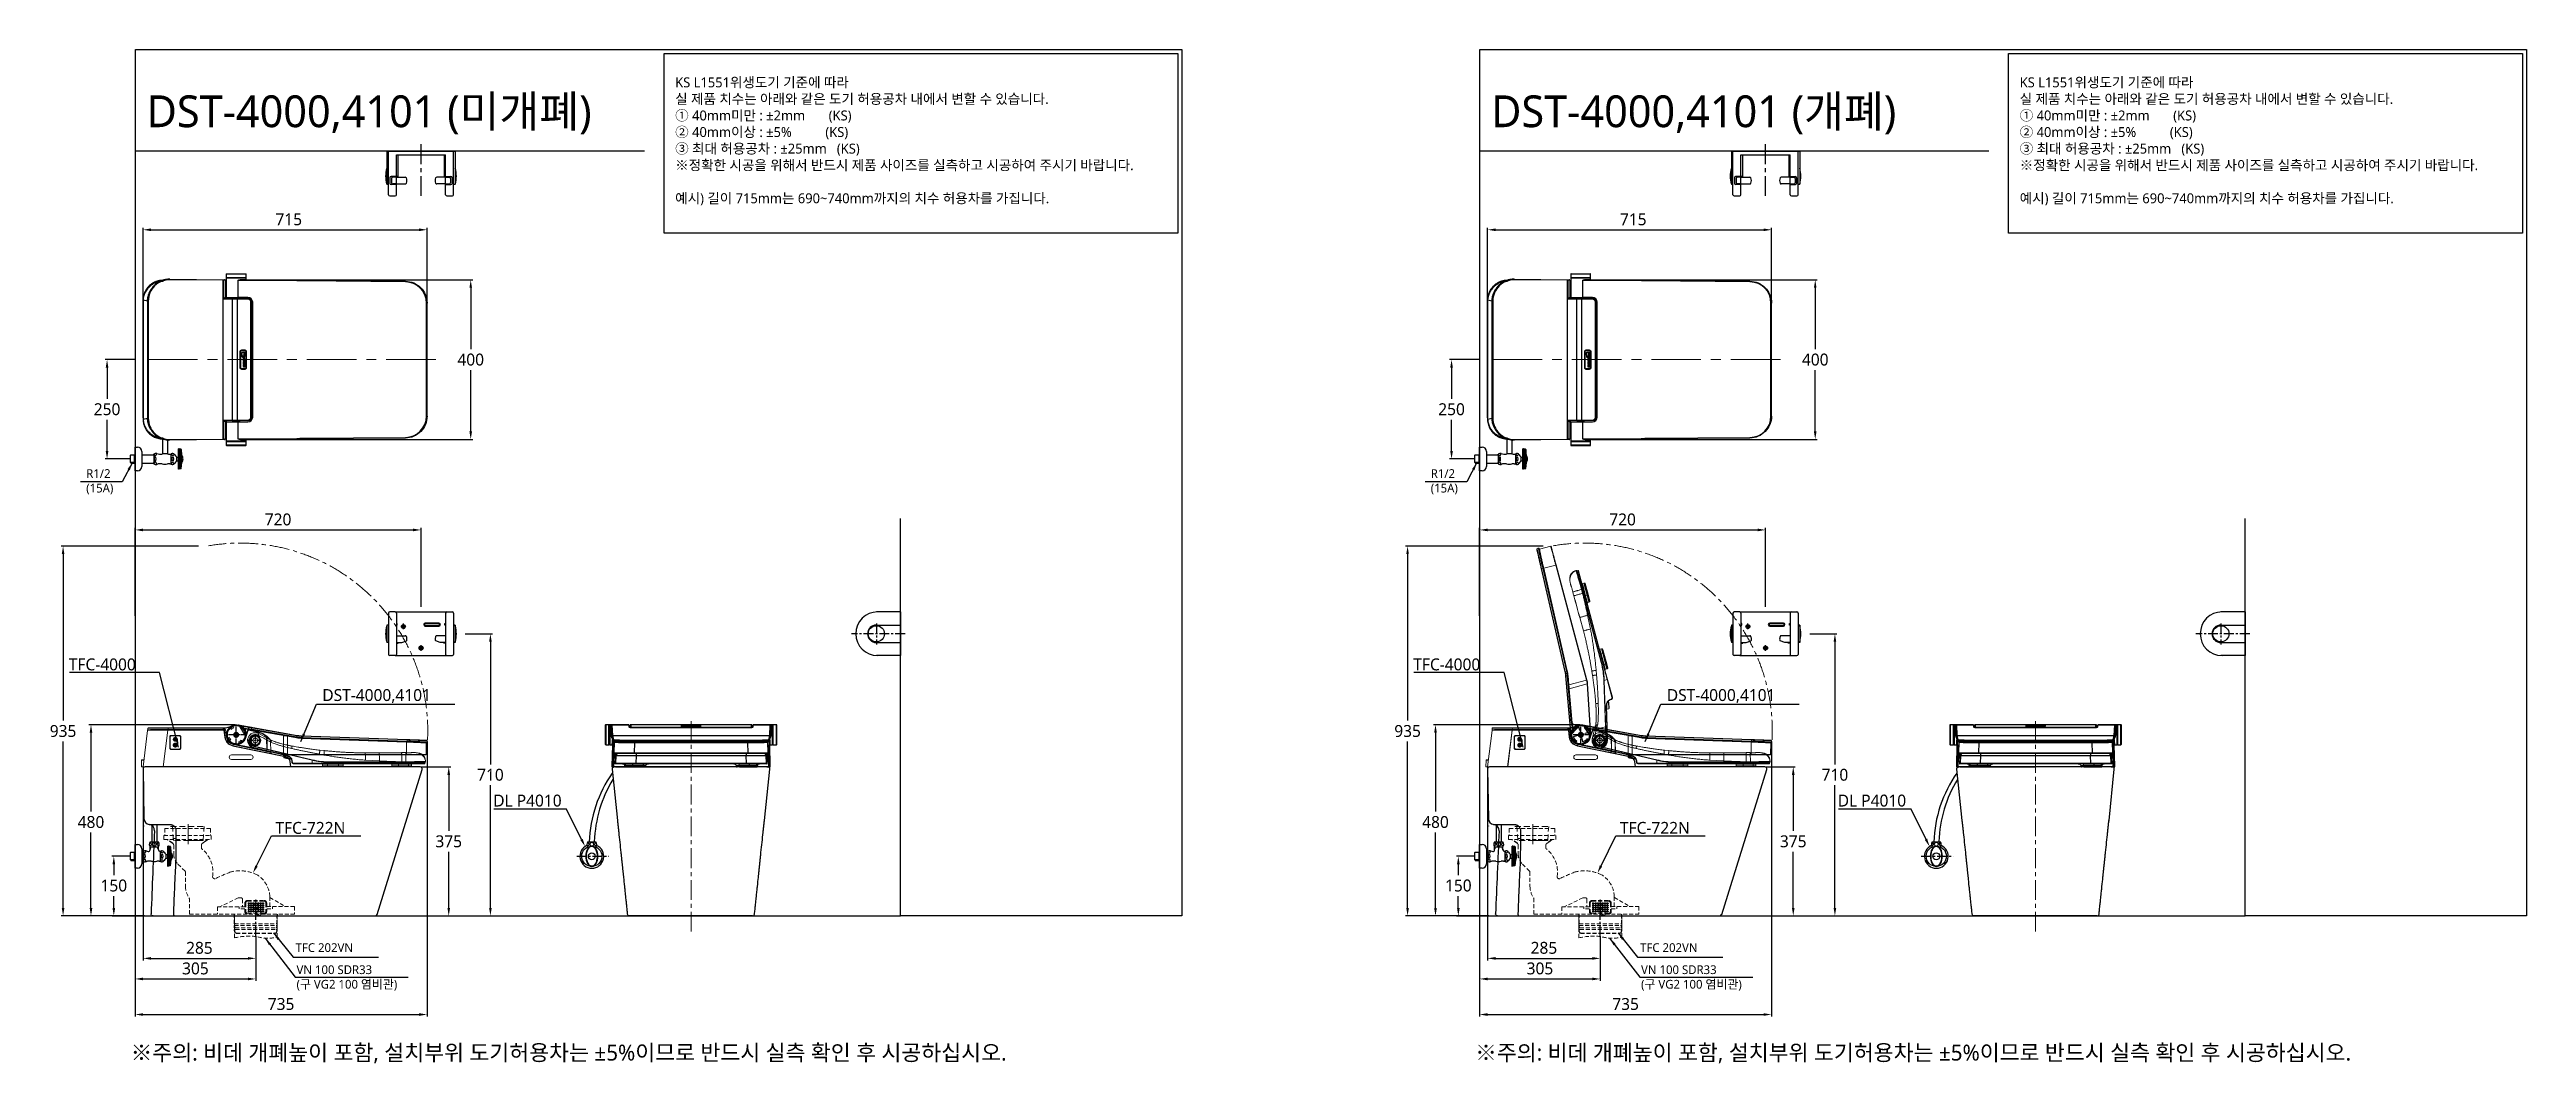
# Model space of a CAD drawing. Extents: x 612 to 6849, y -547 to 2005.
import ezdxf
from ezdxf.lldxf.tags import DXFTag

# ---------------------------------------------------------------- set-up
doc = ezdxf.new("R2010")
doc.units = 0
doc.header["$LTSCALE"] = 20
doc.header["$MEASUREMENT"] = 0
for name, pattern in [('CENTER', [2, 1.25, -0.25, 0.25, -0.25]), ('CENTER2', [1.125, 0.75, -0.125, 0.125, -0.125]), ('HIDDEN', [0.375, 0.25, -0.125])]:
    doc.linetypes.add(name, pattern=pattern)
doc.layers.get('0').update_dxf_attribs({"linetype": 'CONTINUOUS'})
doc.layers.get('DEFPOINTS').update_dxf_attribs({"linetype": 'CONTINUOUS'})
for name, color, linetype in [('00_COMPONENTS', 7, 'CONTINUOUS'), ('1', 7, 'CONTINUOUS'), ('2', 2, 'CONTINUOUS'), ('3', 3, 'CONTINUOUS'), ('4', 4, 'CONTINUOUS'), ('6', 6, 'CONTINUOUS'), ('CEN', 1, 'CENTER'), ('CENTER', 2, 'CENTER')]:
    doc.layers.add(name, color=color, linetype=linetype)
doc.styles.add('GHS', font='romans', dxfattribs={"bigfont": 'ghs'})
doc.styles.add('ROMANS', font='NanumGothic.ttf', dxfattribs={"height": 10.144927})
doc.styles.get("Standard").update_dxf_attribs({"font": 'NanumGothic.ttf'})
tags = doc.linetypes.add('DASHED', pattern=[0.75, 0.5, -0.25]).pattern_tags.tags
tags[6:7] = [DXFTag(74, 4), DXFTag(75, 0), DXFTag(340, '0'), DXFTag(46, 1.0), DXFTag(50, 0.0), DXFTag(44, 0.0), DXFTag(45, 0.0)]
tags[4:5] = [DXFTag(74, 4), DXFTag(75, 0), DXFTag(340, '0'), DXFTag(46, 1.0), DXFTag(50, 0.0), DXFTag(44, 0.0), DXFTag(45, 0.0)]
doc.dimstyles.get("Standard").update_dxf_attribs({"dimtxt": 2.7, "dimasz": 2.5, "dimexe": 1.5, "dimexo": 1.5, "dimgap": 1.5, "dimtad": 1, "dimdec": 0, "dimlfac": 10, "dimzin": 0, "dimdsep": 46, "dimtxsty": 'Standard', "dimcen": 0, "dimclrt": 2, "dimadec": 0, "dimazin": 0, "dimtfac": 1, "dimtdec": 0, "dimtmove": 0, "dimatfit": 3, "dimfxl": 0, "dimtolj": 1, "dimtzin": 0, "dimarcsym": 0})

msp = doc.modelspace()

# ---------------------------------------------------------------- texts
at = {"char_height": 80, "attachment_point": 1, "style": 'GHS'}
for s, insert, width in [('{\\fNanumGothic|b0|i0|c0|p50;DST-4000,4101\\fNanumGothic|b0|i0|c129|p50; (미개폐)}', (856.3, 1889.5), 1316.14), ('{\\fNanumGothic|b0|i0|c0|p50;DST-4000,4101\\fNanumGothic|b0|i0|c129|p50; (개폐)}', (4241.8, 1889.5), 1256.37)]:
    msp.add_mtext(s, dxfattribs=dict(at, insert=insert, width=width))
at = {"layer": '2', "attachment_point": 4, "style": 'ROMANS'}
for s, insert, char_height in [('KS L1551위생도기 기준에 따라 \\P실 제품 치수는 아래와 같은 도기 허용공차 내에서 변할 수 있습니다. \\P① 40mm미만 : ±2mm       (KS) \\P② 40mm이상 : ±5%          (KS)\\P③ 최대 허용공차 : ±25mm   (KS)\\P※정확한 시공을 위해서 반드시 제품 사이즈를 실측하고 시공하여 주시기 바랍니다.\\P\\P예시) 길이 715mm는 690~740mm까지의 치수 허용차를 가집니다.', (2187, 1773.7), 25), ('KS L1551위생도기 기준에 따라 \\P실 제품 치수는 아래와 같은 도기 허용공차 내에서 변할 수 있습니다. \\P① 40mm미만 : ±2mm       (KS) \\P② 40mm이상 : ±5%          (KS)\\P③ 최대 허용공차 : ±25mm   (KS)\\P※정확한 시공을 위해서 반드시 제품 사이즈를 실측하고 시공하여 주시기 바랍니다.\\P\\P예시) 길이 715mm는 690~740mm까지의 치수 허용차를 가집니다.', (5572.5, 1773.7), 25), ('R1/2\\P(15A)', (704, 917), 22), ('R1/2\\P(15A)', (4089.5, 917), 22), ('TFC-4000', (660.1, 457.2), 30), ('TFC-4000', (4045.6, 457.2), 30), ('DST-4000,4101', (1298.5, 377.6), 30), ('DST-4000,4101', (4684, 377.6), 30), ('DL P4010', (1728.9, 114.5), 30), ('DL P4010', (5114.4, 114.5), 30), ('TFC-722N', (1180.4, 45.8, 0), 30), ('TFC-722N', (4565.9, 45.8, 0), 30), ('TFC 202VN', (1231.3, -255.5, 0), 22), ('TFC 202VN', (4616.8, -255.5, 0), 22), ('VN 100 SDR33\\P(구 VG2 100 염비관)', (1233.6, -331.7), 22), ('VN 100 SDR33\\P(구 VG2 100 염비관)', (4619.1, -331.7), 22)]:
    msp.add_mtext(s, dxfattribs=dict(at, insert=insert, char_height=char_height))
at = {"layer": '3', "color": 1, "char_height": 40, "attachment_point": 1, "style": 'GHS'}
for insert in [(815.9, -499.6), (4201.4, -499.6)]:
    msp.add_mtext_dynamic_manual_height_columns('{\\fNanumGothic|b0|i0|c129|p50;※주의: 비데 개폐높이 포함, 설치부위 도기허용차는 ±5%이므로 반드시 실측 확인 후 시공하십시오.}', width=2648.262, gutter_width=13.5, heights=[0], dxfattribs=dict(at, insert=insert))

# ---------------------------------------------------------------- blocks, each defined once
blk = doc.blocks.new('*D33')
at = {"color": 3, "lineweight": -2}
for p, q in [((5044, 534.5), (5112.3, 534.5)), ((5107.3, 514.5), (5107.3, 205.7)), ((5107.3, -155.5), (5107.3, 153.2)), ((5086.9, -175.5), (5112.3, -175.5))]:
    blk.add_line(p, q, dxfattribs=at)
at = {"color": 3}
for points in [[(5104, 514.5), (5110.6, 514.5), (5107.3, 534.5)], [(5104, -155.5), (5110.6, -155.5), (5107.3, -175.5)]]:
    blk.add_solid(points, dxfattribs=at)
at = {"layer": 'DEFPOINTS', "color": 0}
for p in [(5042.5, 534.5), (5085.4, -175.5), (5107.3, -175.5)]:
    blk.add_point(p, dxfattribs=at)
at = {"color": 2, "insert": (5107.3, 179.5), "char_height": 30, "attachment_point": 5}
blk.add_mtext('\\A1;710', dxfattribs=at)
blk = doc.blocks.new('*D34')
at = {"layer": '1', "color": 3, "lineweight": -2}
for p, q in [((4212.6, 579.9), (4212.6, 800.9)), ((4232.6, 795.9), (4912.6, 795.9)), ((4932.6, 602.7), (4932.6, 800.9))]:
    blk.add_line(p, q, dxfattribs=at)
at = {"layer": '1', "color": 3}
for points in [[(4232.6, 799.2), (4232.6, 792.5), (4212.6, 795.9)], [(4912.6, 799.2), (4912.6, 792.5), (4932.6, 795.9)]]:
    blk.add_solid(points, dxfattribs=at)
at = {"layer": 'DEFPOINTS', "color": 0}
for p in [(4932.6, 795.9), (4212.6, 578.4), (4932.6, 601.2)]:
    blk.add_point(p, dxfattribs=at)
at = {"layer": '1', "color": 2, "insert": (4572.6, 822.1), "char_height": 30, "attachment_point": 5}
blk.add_mtext('\\A1;720', dxfattribs=at)
blk = doc.blocks.new('*D24')
at = {"color": 3, "lineweight": -2}
for p, q in [((4199.2, -25.5), (4154, -25.5)), ((4159, -45.5), (4159, -73)), ((4211.1, -175.5), (4154, -175.5)), ((4159, -155.5), (4159, -125.5))]:
    blk.add_line(p, q, dxfattribs=at)
at = {"color": 3}
for points in [[(4155.7, -45.5), (4162.4, -45.5), (4159, -25.5)], [(4155.7, -155.5), (4162.4, -155.5), (4159, -175.5)]]:
    blk.add_solid(points, dxfattribs=at)
at = {"layer": 'DEFPOINTS', "color": 0}
for p in [(4159, -25.5), (4200.7, -25.5), (4212.6, -175.5)]:
    blk.add_point(p, dxfattribs=at)
at = {"color": 2, "insert": (4159, -99.2), "char_height": 30, "attachment_point": 5}
blk.add_mtext('\\A1;150', dxfattribs=at)
blk = doc.blocks.new('*D29')
at = {"color": 3, "lineweight": -2}
for p, q in [((4213, 1224.5), (4137, 1224.5)), ((4142, 1204.5), (4142, 1125.8)), ((4142, 994.5), (4142, 1073.1)), ((4199.2, 974.5), (4137, 974.5))]:
    blk.add_line(p, q, dxfattribs=at)
at = {"color": 3}
for points in [[(4138.6, 1204.5), (4145.3, 1204.5), (4142, 1224.5)], [(4138.6, 994.5), (4145.3, 994.5), (4142, 974.5)]]:
    blk.add_solid(points, dxfattribs=at)
at = {"layer": 'DEFPOINTS', "color": 0}
for p in [(4214.5, 1224.5), (4142, 974.5), (4200.7, 974.5)]:
    blk.add_point(p, dxfattribs=at)
at = {"color": 2, "insert": (4142, 1099.5), "char_height": 30, "attachment_point": 5}
blk.add_mtext('\\A1;250', dxfattribs=at)
blk = doc.blocks.new('*D30')
at = {"color": 3, "lineweight": -2}
for p, q in [((4232.6, 1226), (4232.6, 1556.3)), ((4252.6, 1551.3), (4927.7, 1551.3)), ((4947.7, 1226), (4947.7, 1556.3))]:
    blk.add_line(p, q, dxfattribs=at)
at = {"color": 3}
for points in [[(4252.6, 1554.6), (4252.6, 1548), (4232.6, 1551.3)], [(4927.7, 1554.6), (4927.7, 1548), (4947.7, 1551.3)]]:
    blk.add_solid(points, dxfattribs=at)
at = {"layer": 'DEFPOINTS', "color": 0}
for p in [(4947.7, 1551.3), (4232.6, 1224.5), (4947.7, 1224.5)]:
    blk.add_point(p, dxfattribs=at)
at = {"color": 2, "insert": (4599.5, 1577.5), "char_height": 30, "attachment_point": 5}
blk.add_mtext('\\A1;715', dxfattribs=at)
blk = doc.blocks.new('*D31')
at = {"color": 3, "lineweight": -2}
for p, q in [((4932.3, 199.5), (5007.3, 199.5)), ((5002.3, 179.5), (5002.3, 38.3)), ((5002.3, -155.5), (5002.3, -14.4)), ((4830.1, -175.5), (5007.3, -175.5))]:
    blk.add_line(p, q, dxfattribs=at)
at = {"color": 3}
for points in [[(4999, 179.5), (5005.7, 179.5), (5002.3, 199.5)], [(4999, -155.5), (5005.7, -155.5), (5002.3, -175.5)]]:
    blk.add_solid(points, dxfattribs=at)
at = {"layer": 'DEFPOINTS', "color": 0}
for p in [(4930.8, 199.5), (5002.3, 199.5), (4828.6, -175.5)]:
    blk.add_point(p, dxfattribs=at)
at = {"color": 2, "insert": (5002.3, 12), "char_height": 30, "attachment_point": 5}
blk.add_mtext('\\A1;375', dxfattribs=at)
blk = doc.blocks.new('*D32')
at = {"color": 3, "lineweight": -2}
for p, q in [((4232.6, 199), (4232.6, -287.4)), ((4516.5, -226.8), (4516.5, -287.4)), ((4252.6, -282.4), (4496.5, -282.4))]:
    blk.add_line(p, q, dxfattribs=at)
at = {"color": 3}
for points in [[(4252.6, -279.1), (4252.6, -285.8), (4232.6, -282.4)], [(4496.5, -279.1), (4496.5, -285.8), (4516.5, -282.4)]]:
    blk.add_solid(points, dxfattribs=at)
at = {"layer": 'DEFPOINTS', "color": 0}
for p in [(4232.6, 200.5), (4516.5, -225.3, 0), (4516.5, -282.4)]:
    blk.add_point(p, dxfattribs=at)
at = {"color": 2, "insert": (4374.5, -256.1), "char_height": 30, "attachment_point": 5}
blk.add_mtext('\\A1;285', dxfattribs=at)
blk = doc.blocks.new('*D25')
at = {"color": 3, "lineweight": -2}
for p, q in [((4464.6, 305.6), (4096.5, 305.6)), ((4101.5, 285.6), (4101.5, 87)), ((4101.5, -155.5), (4101.5, 34.3)), ((4236.1, -175.5), (4096.5, -175.5))]:
    blk.add_line(p, q, dxfattribs=at)
at = {"color": 3}
for points in [[(4098.2, 285.6), (4104.9, 285.6), (4101.5, 305.6)], [(4098.2, -155.5), (4104.9, -155.5), (4101.5, -175.5)]]:
    blk.add_solid(points, dxfattribs=at)
at = {"layer": 'DEFPOINTS', "color": 0}
for p in [(4101.5, 305.6), (4466.1, 305.6), (4237.6, -175.5)]:
    blk.add_point(p, dxfattribs=at)
at = {"color": 2, "insert": (4101.5, 60.6), "char_height": 30, "attachment_point": 5}
blk.add_mtext('\\A1;480', dxfattribs=at)
blk = doc.blocks.new('*D26')
at = {"color": 3, "lineweight": -2}
for p, q in [((4212.6, -177), (4212.6, -339.2)), ((4516.5, -226.8), (4516.5, -339.2)), ((4232.6, -334.2), (4496.5, -334.2))]:
    blk.add_line(p, q, dxfattribs=at)
at = {"color": 3}
for points in [[(4232.6, -330.9), (4232.6, -337.6), (4212.6, -334.2)], [(4496.5, -330.9), (4496.5, -337.6), (4516.5, -334.2)]]:
    blk.add_solid(points, dxfattribs=at)
at = {"layer": 'DEFPOINTS', "color": 0}
for p in [(4212.6, -175.5), (4516.5, -225.3, 0), (4516.5, -334.2)]:
    blk.add_point(p, dxfattribs=at)
at = {"color": 2, "insert": (4364.5, -307.9), "char_height": 30, "attachment_point": 5}
blk.add_mtext('\\A1;305', dxfattribs=at)
blk = doc.blocks.new('*D27')
at = {"color": 3, "lineweight": -2}
for p, q in [((4947.7, 263.7), (4947.7, -428.8)), ((4212.6, -177), (4212.6, -428.8)), ((4232.6, -423.8), (4927.7, -423.8))]:
    blk.add_line(p, q, dxfattribs=at)
at = {"color": 3}
for points in [[(4232.6, -420.4), (4232.6, -427.1), (4212.6, -423.8)], [(4927.7, -420.4), (4927.7, -427.1), (4947.7, -423.8)]]:
    blk.add_solid(points, dxfattribs=at)
at = {"layer": 'DEFPOINTS', "color": 0}
for p in [(4947.7, 265.2), (4212.6, -175.5), (4947.7, -423.8)]:
    blk.add_point(p, dxfattribs=at)
at = {"color": 2, "insert": (4580.2, -397.4), "char_height": 30, "attachment_point": 5}
blk.add_mtext('\\A1;735', dxfattribs=at)
blk = doc.blocks.new('*D28')
at = {"color": 3, "lineweight": -2}
for p, q in [((4494.3, 1425.2), (5062.7, 1425.2)), ((5057.7, 1405.2), (5057.7, 1250.7)), ((5057.7, 1043.7), (5057.7, 1198.2)), ((4494.3, 1023.7), (5062.7, 1023.7))]:
    blk.add_line(p, q, dxfattribs=at)
at = {"color": 3}
for points in [[(5054.4, 1405.2), (5061, 1405.2), (5057.7, 1425.2)], [(5054.4, 1043.7), (5061, 1043.7), (5057.7, 1023.7)]]:
    blk.add_solid(points, dxfattribs=at)
at = {"layer": 'DEFPOINTS', "color": 0}
for p in [(4492.8, 1425.2), (4492.8, 1023.7), (5057.7, 1023.7)]:
    blk.add_point(p, dxfattribs=at)
at = {"color": 2, "insert": (5057.7, 1224.5), "char_height": 30, "attachment_point": 5}
blk.add_mtext('\\A1;400', dxfattribs=at)
blk = doc.blocks.new('*D35')
at = {"color": 3, "lineweight": -2}
for p, q in [((4372.5, 754.9), (4026.2, 754.9)), ((4031.2, 734.9), (4031.2, 316)), ((4031.2, -155.5), (4031.2, 263.3)), ((4211, -175.5), (4026.2, -175.5))]:
    blk.add_line(p, q, dxfattribs=at)
at = {"color": 3}
for points in [[(4027.9, 734.9), (4034.5, 734.9), (4031.2, 754.9)], [(4027.9, -155.5), (4034.5, -155.5), (4031.2, -175.5)]]:
    blk.add_solid(points, dxfattribs=at)
at = {"layer": 'DEFPOINTS', "color": 0}
for p in [(4374, 754.9), (4031.2, -175.5), (4212.5, -175.5)]:
    blk.add_point(p, dxfattribs=at)
at = {"color": 2, "insert": (4031.2, 289.7), "char_height": 30, "attachment_point": 5}
blk.add_mtext('\\A1;935', dxfattribs=at)
blk = doc.blocks.new('A$C3419d009')
at = {"color": 7, "linetype": 'Continuous', "lineweight": 15}
for p, q in [((19.7, 444.6), (19.7, 444.7)), ((19.7, 443.6), (19.7, 444.6)), ((20.7, 444.6), (20.7, 447.1)), ((20.7, 447.1), (20.7, 444.6)), ((13.6, 398.9), (2.4, 419.6)), ((13.6, 398.9), (18.5, 390.2)), ((14.8, 396.7), (14.5, 397.2)), ((18.5, 390.2), (19.8, 387.7)), ((22.6, 392.7), (19, 398.9)), ((19, 398.9), (42, 398.9)), ((24.1, 389.9), (22.6, 392.7)), ((23.1, 379.1), (23.5, 377.9)), ((42, 398.9), (34.2, 432)), ((35.2, 432.3), (69.5, 285.5)), ((57.5, 348.1), (37.7, 432.9)), ((38.6, 433.1), (38.7, 433.1)), ((38.7, 433.1), (58.5, 348.3)), ((68.5, 285.2), (42, 398.9)), ((57.1, 357.4), (62.2, 357.3)), ((65.9, 342.6), (65.9, 343.4)), ((65.9, 342.6), (65.9, 343.4)), ((73.8, 335.5), (71.1, 335.8)), ((71.2, 336.8), (73.9, 336.5)), ((77.3, 285.5), (77.3, 331.5)), ((78.3, 331.5), (78.3, 285.4)), ((44.2, 266.2), (45.4, 254.9)), ((56.4, 255.8), (54.3, 267.3)), ((69.5, 285.5), (77.3, 285.5)), ((83.4, 259.2), (79.3, 259.3)), ((84.5, 259.1), (83.4, 259.2)), ((83.4, 259.2), (83.4, 247.2)), ((86.4, 247.2), (86.4, 257.1)), ((73.7, 116.3), (73.7, 239.9)), ((74.8, 240), (77.3, 240)), ((74.8, 240), (74.8, 116.3)), ((77.3, 51), (77.3, 240)), ((79.3, 247.2), (78.3, 247.2)), ((78.3, 240), (78.3, 116.3)), ((79.3, 219.2), (78.3, 219.2)), ((79.3, 247.2), (79.3, 219.2)), ((79.3, 247.2), (83.4, 247.2)), ((79.3, 219.2), (83.4, 219.2)), ((79.3, 207.2), (83.4, 207.2)), ((83.4, 247.2), (83.4, 219.2)), ((83.4, 247.2), (84.5, 247.2)), ((83.4, 219.2), (83.4, 207.2)), ((84.5, 219.2), (83.4, 219.2)), ((83.4, 207.2), (84.5, 207.3)), ((84.5, 219.2), (84.5, 247.2)), ((84.5, 247.2), (86.4, 247.2)), ((84.5, 219.2), (86.4, 219.2)), ((86.4, 219.2), (86.4, 247.2)), ((86.4, 209.3), (86.4, 219.2)), ((51.1, 151.8), (50.9, 116.6)), ((71.4, 116.3), (69.4, 151.5)), ((73.7, 116.3), (71.4, 116.3)), ((73.7, 59.9), (73.7, 116.3)), ((74.8, 116.3), (74.8, 59.9)), ((78.3, 116.3), (78.3, 51)), ((78.7, 85.4), (78.3, 89.5)), ((83.4, 85.2), (79.3, 85.2)), ((79.3, 68), (83.4, 68.1)), ((79.3, 68), (79.3, 42.7)), ((84.5, 85), (83.4, 85.2)), ((83.4, 85.2), (83.4, 68.1)), ((83.4, 68.1), (83.4, 42.7)), ((83.4, 68.1), (84.5, 68.1)), ((84.5, 42.7), (84.5, 68.1)), ((86.4, 69), (86.4, 83.1)), ((86.4, 43.6), (86.4, 69)), ((55.2, 10.1), (54.9, 10.7)), ((70.1, 0.3), (70.2, 0.3)), ((71.7, 0.2), (73.7, 0)), ((71.9, 0.2), (73.7, 0)), ((72.7, 0.1), (73.7, 0)), ((73.7, 59.9), (73.6, 59.9)), ((73.7, 49.5), (73.6, 59.9)), ((73.7, 49.5), (73.7, 59.9)), ((73.7, 0), (73.7, 0)), ((74.8, 59.9), (74.8, 49.5)), ((74.8, 51), (77.3, 51)), ((74.8, 1.4), (74.8, 49.5)), ((74.8, 1.4), (77.3, 1.5)), ((77.3, 1.5), (74.8, 1.4)), ((77.3, 1.5), (77.3, 51)), ((78.3, 51), (78.3, 2.5)), ((79.3, 42.7), (83.4, 42.7)), ((79.3, 35.7), (83.4, 35.8)), ((83.4, 42.7), (83.4, 35.8)), ((84.5, 42.7), (83.4, 42.7)), ((83.4, 35.8), (84.5, 35.9)), ((86.4, 37.9), (86.4, 43.6))]:
    blk.add_line(p, q, dxfattribs=at)
at = {"color": 8, "linetype": 'Continuous', "lineweight": 15}
for p, q in [((79.3, 259.3), (79.3, 247.2)), ((84.5, 247.2), (84.5, 259.1)), ((79.3, 219.2), (79.3, 207.2)), ((84.5, 207.3), (84.5, 219.2)), ((79.3, 85.2), (79.3, 68)), ((84.5, 68.1), (84.5, 85)), ((50.5, 50.1), (50.4, 50.2)), ((50.6, 60.3), (50.5, 60.3)), ((79.3, 42.7), (79.3, 35.7)), ((84.5, 35.9), (84.5, 42.7))]:
    blk.add_line(p, q, dxfattribs=at)
at = {"color": 7, "linetype": 'Continuous', "lineweight": 15, "flags": 128}
for points in [[(79.3, 68), (79.1, 68), (78.9, 68), (78.7, 68), (78.6, 67.9), (78.5, 67.9), (78.4, 67.8), (78.3, 67.7), (78.3, 67.6)], [(84.5, 68.1), (84.9, 68.2), (85.2, 68.2), (85.6, 68.3), (85.8, 68.4), (86.1, 68.5), (86.2, 68.7), (86.3, 68.8), (86.4, 69)], [(77.3, 1.5), (77.3, 1.5)], [(78.3, 42.2), (78.3, 42.3), (78.4, 42.4), (78.5, 42.5), (78.6, 42.5), (78.7, 42.6), (78.9, 42.6), (79.1, 42.7), (79.3, 42.7)], [(84.5, 42.7), (84.9, 42.8), (85.2, 42.8), (85.6, 42.9), (85.8, 43), (86.1, 43.1), (86.2, 43.3), (86.3, 43.4), (86.4, 43.6)]]:
    blk.add_lwpolyline(points, dxfattribs=at)
at = {"color": 7, "linetype": 'Continuous', "lineweight": 15}
for radius in [2.1, 1.75]:
    blk.add_circle((19.7, 428.6), radius, dxfattribs=at)
for centre, radius, start, end in [((19.7, 428.6), 16, 13.14973, 90), ((19.7, 428.6), 19.5, 13.14973, 87.06888), ((19.7, 428.6), 18.5, 13.14973, 86.96442), ((19.7, 428.6), 16, 13.14973, 86.42693), ((52.3, 356), 78.1, 102.57761, 103.34964), ((54, 364), 70.8, 102.55157, 103.34558), ((73.9, 278.9), 71, 102.55453, 103.34602), ((73.1, 351.7), 16, 193.14973, 263), ((73.1, 351.7), 15, 193.14973, 263), ((56.2, 337.9), 15.1, 352.06448, 355.83246), ((86.8, 208.3), 79, 102.5819, 103.34553), ((-125.3, 239.9), 199, 0, 13.14973), ((-125.2, 240), 200, 0, 13.14973), ((77.5, 253.3), 32.1, 88.68119, 90.4325), ((79.3, 260.3), 1, 180, 269), ((84.4, 257.1), 2, 0, 85), ((74, 270.8), 30.9, 269.49667, 271.45093), ((77.5, 268.1), 28.2, 269.50907, 271.50583), ((79.3, 206.2), 1, 91, 180), ((84.4, 209.3), 2, 275, 0), ((74, 147.1), 30.9, 269.49667, 271.45093), ((79.3, 86.2), 1, 180, 269), ((84.4, 83.1), 2, 0, 85), ((74, 90.7), 30.9, 269.49667, 271.45093), ((74, 80), 30.5, 269.49612, 271.45898), ((73.8, 1), 1, 264.99981, 0), ((77.5, 78.8), 27.9, 269.50092, 271.52093), ((77.3, 2.5), 1, 271, 0), ((79.3, 34.7), 1, 91, 180), ((84.4, 37.9), 2, 275, 0)]:
    blk.add_arc(centre, radius, start, end, dxfattribs=at)
for points, knots in [([(19.7, 448.1), (18.8, 448.1), (16.6, 448), (13.1, 447.2), (9.4, 445.4), (6.1, 442.9), (3.4, 439.7), (1.4, 436), (0.7, 433.3), (0.4, 431.9), (0.4, 431.9)], [0, 0, 0, 0, 0.091282, 0.24196, 0.392535, 0.543788, 0.695456, 0.847507, 0.999947, 1, 1, 1, 1]), ([(0.4, 431.9), (0.5, 432), (0.7, 433.4), (1.5, 436), (3.4, 439.7), (6, 442.8), (9.4, 445.4), (12.9, 447), (15.6, 447.8), (16.8, 447.9), (16.9, 447.9)], [0, 0, 0, 0, 0.014234, 0.16961, 0.333953, 0.507293, 0.667335, 0.842646, 0.986274, 1, 1, 1, 1]), ([(6.6, 421.8), (6.3, 422.4), (5.9, 423.3), (5.2, 425.3), (4.8, 427.9), (5, 431), (5.9, 434.1), (7.2, 436.9), (9.1, 439.4), (11.5, 441.6), (14.3, 443.4), (17.1, 444.4), (18.9, 444.7), (19.7, 444.8)], [0, 0, 0, 0, 0.054346, 0.103777, 0.204832, 0.305431, 0.406157, 0.507207, 0.609265, 0.713052, 0.818797, 0.92731, 1, 1, 1, 1]), ([(19.7, 444.7), (18.9, 444.6), (17.1, 444.3), (14.3, 443.3), (11.5, 441.6), (9.2, 439.4), (7.3, 436.9), (5.9, 434.1), (5, 431), (4.8, 427.9), (5.3, 424.8), (6.1, 422.8), (6.6, 421.8)], [0, 0, 0, 0, 0.0727365, 0.1807068, 0.2849532, 0.3895712, 0.4907342, 0.5927183, 0.6944055, 0.7948056, 0.8960937, 1, 1, 1, 1]), ([(19.7, 444.8), (19.7, 445.2), (19.7, 446.1), (19.7, 447.2), (19.7, 448), (19.7, 448.1), (19.7, 448.1)], [0, 0, 0, 0, 0.2394919, 0.4998001, 0.7600295, 1, 1, 1, 1]), ([(34.2, 432), (34, 432.8), (33.5, 434.5), (32.3, 436.7), (30.8, 438.7), (29, 440.4), (26.9, 441.8), (24.6, 442.8), (22.2, 443.5), (20.5, 443.6), (19.7, 443.6)], [0, 0, 0, 0, 0.124915, 0.249858, 0.374801, 0.499798, 0.624796, 0.749851, 0.874909, 1, 1, 1, 1]), ([(20.7, 447.1), (20.7, 447.2), (20.7, 447.5), (20.7, 447.8), (20.7, 448), (20.7, 448.1), (20.7, 448.1), (20.7, 448.1)], [0, 0, 0, 0, 0.216105, 0.432203, 0.648089, 0.863683, 1, 1, 1, 1]), ([(2.4, 419.6), (1.8, 420.9), (0.7, 423.5), (0, 427.7), (0.3, 430.5), (0.4, 431.9)], [0, 0, 0, 0, 0.335749, 0.669643, 1, 1, 1, 1]), ([(0.2, 428.2), (0.2, 428.5), (0.1, 429.5), (0.3, 430.4), (0.4, 431.2)], [0, 0, 0, 0, 0.267103, 1, 1, 1, 1]), ([(2.4, 419.6), (1.9, 420.5), (1.3, 421.7), (1, 422.9), (1, 423.1)], [0, 0, 0, 0, 0.843647, 1, 1, 1, 1]), ([(6.6, 421.8), (6, 421.6), (4.9, 421), (3.5, 420.2), (2.6, 419.7), (2.5, 419.6), (2.4, 419.6)], [0, 0, 0, 0, 0.240748, 0.5, 0.759252, 1, 1, 1, 1]), ([(6.6, 421.8), (8.6, 418), (12.7, 410.3), (16.9, 402.7), (19, 398.9)], [0, 0, 0, 0, 0.4995425, 1, 1, 1, 1]), ([(19, 398.9), (19, 398.9), (19, 398.9), (19, 398.9), (19, 398.9), (19, 398.9), (19, 398.9), (18.3, 398.9), (17, 398.9), (15.5, 398.9), (14.6, 398.9), (14, 398.9), (13.6, 398.9), (13.6, 398.9), (13.6, 398.9)], [0, 0, 0, 0, 0.000017, 0.000063, 0.000245, 0.000953, 0.00377, 0.015025, 0.248386, 0.497943, 0.629008, 0.74855, 0.876715, 1, 1, 1, 1]), ([(14.8, 396.7), (15.2, 396), (16.1, 394.5), (17.3, 392.3), (18.1, 390.9), (18.5, 390.2)], [0, 0, 0, 0, 0.326408, 0.662043, 1, 1, 1, 1]), ([(18.5, 390.2), (18.5, 390.3), (18.6, 390.4), (19.6, 390.9), (21, 391.7), (22.1, 392.4), (22.6, 392.7)], [0, 0, 0, 0, 0.24074, 0.5, 0.75926, 1, 1, 1, 1]), ([(19.8, 387.7), (19.8, 387.8), (20, 387.8), (20.9, 388.3), (22.4, 389), (23.5, 389.6), (24.1, 389.9)], [0, 0, 0, 0, 0.240731, 0.499983, 0.759235, 1, 1, 1, 1]), ([(20.2, 386.8), (20.7, 385.6), (21.8, 383), (22.6, 380.5), (23.1, 379.1)], [0, 0, 0, 0, 0.4668391, 1, 1, 1, 1]), ([(23.2, 379), (23.4, 378.3), (24, 376.5), (24.9, 373.5), (26.1, 369.5), (27.5, 364.6), (28.9, 358.8), (30.5, 352.1), (32.2, 344.5), (33.2, 339.1), (33.8, 336.3)], [0, 0, 0, 0, 0.0525829, 0.1259705, 0.2199612, 0.3345636, 0.4699711, 0.6260111, 0.8025203, 1, 1, 1, 1]), ([(23.5, 377.9), (23.8, 377), (24.8, 374), (26.3, 368.8), (28.6, 360.1), (31.2, 349.3), (32.9, 340.6), (33.8, 336.3)], [0, 0, 0, 0, 0.067504, 0.223358, 0.378873, 0.68959, 1, 1, 1, 1]), ([(39.9, 337.4), (39.3, 340), (38.1, 344.9), (36.3, 352.3), (34.3, 359.6), (32.5, 366.1), (30.8, 371.6), (29.3, 376.4), (27.6, 381.2), (25.9, 385.9), (24.7, 388.6), (24.1, 389.9)], [0, 0, 0, 0, 0.143772, 0.277075, 0.416554, 0.558199, 0.647427, 0.730183, 0.834072, 0.926007, 1, 1, 1, 1]), ([(47.9, 393.4), (48.1, 392.8), (48.4, 391.5), (48.8, 389.8), (49.1, 388.4), (49.4, 387.2), (49.5, 386.4), (49.7, 386), (49.7, 385.9), (49.7, 385.9)], [0, 0, 0, 0, 0.149974, 0.299933, 0.447933, 0.59592, 0.73993, 0.883934, 1, 1, 1, 1]), ([(33.8, 336.3), (34.2, 334), (35.1, 329.2), (36.5, 321.3), (38, 312.4), (39.5, 302.4), (41.1, 291.3), (42.7, 279.2), (43.7, 270.7), (44.2, 266.2)], [0, 0, 0, 0, 0.096987, 0.209275, 0.336838, 0.479632, 0.637556, 0.810955, 1, 1, 1, 1]), ([(54.3, 267.3), (53.7, 270.5), (52.6, 276.8), (50.9, 285.9), (49.2, 294.4), (47.5, 302.8), (45.7, 311.4), (43.8, 320.3), (41.9, 328.9), (40.5, 334.6), (39.9, 337.4)], [0, 0, 0, 0, 0.138276, 0.267681, 0.388219, 0.499893, 0.629551, 0.756117, 0.879598, 1, 1, 1, 1]), ([(57.1, 357.4), (57, 357.4), (56.8, 357.5), (56.5, 357.6), (56.3, 357.9), (56.2, 358.1), (56.2, 358.2), (56.1, 358.2)], [0, 0, 0, 0, 0.254665, 0.509322, 0.763995, 0.940093, 1, 1, 1, 1]), ([(64.6, 346.6), (64.3, 347.7), (63.8, 350), (63.2, 352.7), (62.7, 354.8), (62.4, 356.3), (62.2, 357.2), (62.2, 357.3), (62.2, 357.3)], [0, 0, 0, 0, 0.16462, 0.329782, 0.494938, 0.664502, 0.834091, 1, 1, 1, 1]), ([(63.2, 356.3), (63.2, 356.4), (63.2, 356.4), (63.1, 356.6), (63, 356.9), (62.8, 357.1), (62.5, 357.3), (62.3, 357.3), (62.2, 357.3)], [0, 0, 0, 0, 0.051573, 0.131524, 0.348649, 0.565758, 0.782885, 1, 1, 1, 1]), ([(63.2, 356.3), (63.2, 356.3), (63.2, 356.2), (63.4, 355.3), (63.7, 353.9), (64.2, 351.8), (64.8, 349.1), (65.3, 346.9), (65.6, 345.8)], [0, 0, 0, 0, 0.16608, 0.331253, 0.496402, 0.66589, 0.835386, 1, 1, 1, 1]), ([(65.6, 345.8), (65.5, 345.9), (65.5, 346.1), (65.3, 346.4), (65, 346.6), (64.7, 346.6), (64.6, 346.6)], [0, 0, 0, 0, 0.250003, 0.5, 0.749997, 1, 1, 1, 1]), ([(65, 339.3), (65.2, 339.6), (65.7, 340.7), (65.9, 341.8), (65.8, 342.5), (65.8, 342.6)], [0, 0, 0, 0, 0.302967, 0.909063, 1, 1, 1, 1]), ([(65.1, 339.2), (65.3, 339.6), (65.6, 340.5), (65.8, 341.6), (65.8, 342.1), (65.8, 342.2)], [0, 0, 0, 0, 0.408345, 0.902068, 1, 1, 1, 1]), ([(65.8, 343.1), (65.8, 343.1), (65.9, 343.7), (65.8, 344.6), (65.6, 345.5), (65.5, 345.9)], [0, 0, 0, 0, 0.030915, 0.515022, 1, 1, 1, 1]), ([(73.9, 336.5), (73.9, 336.5), (73.9, 336.4), (73.9, 336.2), (73.8, 335.9), (73.8, 335.6), (73.8, 335.5)], [0, 0, 0, 0, 0.250001, 0.500001, 0.749999, 1, 1, 1, 1]), ([(77.3, 331.5), (77.3, 332), (77.3, 332.8), (76.9, 333.9), (76.3, 334.7), (75.2, 335.3), (74.4, 335.4), (73.8, 335.5)], [0, 0, 0, 0, 0.226112, 0.40995, 0.563828, 0.716203, 1, 1, 1, 1]), ([(73.9, 336.5), (73.9, 336.5), (74.6, 336.5), (75.6, 336.2), (76.9, 335.5), (77.8, 334.4), (78.2, 333), (78.3, 332), (78.3, 331.5), (78.3, 331.5)], [0, 0, 0, 0, 0.000008, 0.26461, 0.426998, 0.60238, 0.792163, 0.999992, 1, 1, 1, 1]), ([(78.3, 331.5), (78.3, 331.5), (78.3, 332.2), (78.2, 333.3), (77.6, 334.7), (76.7, 335.6), (75.4, 336.2), (74.4, 336.4), (73.9, 336.5)], [0, 0, 0, 0, 0.000008, 0.26457, 0.426983, 0.602392, 0.792226, 1, 1, 1, 1]), ([(78.3, 331.5), (78.3, 331.5), (78.2, 331.5), (78, 331.5), (77.7, 331.5), (77.4, 331.5), (77.3, 331.5)], [0, 0, 0, 0, 0.250001, 0.500002, 0.749999, 1, 1, 1, 1]), ([(45.4, 254.9), (45.7, 252), (46.3, 245.9), (47.2, 236), (48.1, 225), (48.9, 213.7), (49.6, 202.2), (50.1, 190.7), (50.6, 178.4), (51, 165.4), (51, 156.4), (51.1, 151.8)], [0, 0, 0, 0, 0.083779, 0.179294, 0.286566, 0.405636, 0.509315, 0.620567, 0.739554, 0.866284, 1, 1, 1, 1]), ([(69.4, 151.5), (69.1, 155.6), (68.5, 164), (67.3, 176.9), (65.8, 190.3), (64.2, 203.7), (62.5, 216.9), (60.6, 229.8), (58.6, 242.8), (57.1, 251.5), (56.4, 255.8)], [0, 0, 0, 0, 0.11759, 0.240458, 0.368634, 0.502148, 0.625273, 0.749281, 0.874185, 1, 1, 1, 1]), ([(69.5, 285.5), (70.3, 282.2), (71.7, 275.7), (73.3, 264.8), (74.5, 252.9), (74.7, 244.3), (74.8, 240)], [0, 0, 0, 0, 0.217342, 0.435227, 0.717019, 1, 1, 1, 1]), ([(77.3, 240), (77.3, 246.6), (77.3, 257.5), (77.3, 272.7), (77.3, 281.2), (77.3, 285.5)], [0, 0, 0, 0, 0.438653, 0.719322, 1, 1, 1, 1]), ([(78.3, 285.4), (78.3, 281.2), (78.3, 272.7), (78.3, 257.5), (78.3, 246.6), (78.3, 240)], [0, 0, 0, 0, 0.280674, 0.561343, 1, 1, 1, 1]), ([(50.8, 116.7), (50.7, 107.3), (50.6, 88.5), (50.6, 69.7), (50.5, 60.3)], [0, 0, 0, 0, 0.500782, 1, 1, 1, 1]), ([(50.9, 116.6), (50.9, 107.2), (50.9, 88.4), (50.8, 69.7), (50.8, 60.3)], [0, 0, 0, 0, 0.5007225, 1, 1, 1, 1]), ([(73.6, 59.9), (73.5, 61.1), (73.5, 63.8), (73.3, 68.3), (73.2, 73.1), (73, 77.9), (72.9, 82.4), (72.7, 86.9), (72.4, 94), (72, 103.7), (71.6, 112), (71.4, 116.3)], [0, 0, 0, 0, 0.065338, 0.144506, 0.237507, 0.319138, 0.39891, 0.479614, 0.557453, 0.77416, 1, 1, 1, 1]), ([(50.7, 50.1), (50.7, 48.7), (50.7, 46.1), (50.7, 42.3), (50.7, 39.1), (50.5, 36.6), (50.4, 34.8), (50.3, 32.9), (50.3, 31.1), (50.3, 29.1), (50.4, 26.7), (50.5, 23.6), (51.1, 20.3), (51.8, 17.3), (52.6, 14.8), (53.6, 12.4), (54.4, 11.1), (54.8, 10.5)], [0, 0, 0, 0, 0.0791, 0.15348, 0.220592, 0.280928, 0.336815, 0.391167, 0.445301, 0.500107, 0.570868, 0.641649, 0.719375, 0.78374, 0.853275, 0.92571, 1, 1, 1, 1]), ([(50.5, 60.3), (50.5, 58.7), (50.4, 55.3), (50.4, 51.9), (50.4, 50.1)], [0, 0, 0, 0, 0.472964, 1, 1, 1, 1]), ([(50.7, 50.1), (50.7, 50.1), (50.4, 50.1), (50.4, 50.1), (50.5, 50.1)], [0, 0, 0, 0, 0.120148, 1, 1, 1, 1]), ([(50.7, 50.1), (50.7, 50.1), (50.4, 50.1), (50.4, 50.1), (50.5, 50.1)], [0, 0, 0, 0, 0.120148, 1, 1, 1, 1]), ([(50.8, 60.3), (50.8, 60.3), (50.5, 60.3), (50.5, 60.3), (50.6, 60.3)], [0, 0, 0, 0, 0.1337918, 1, 1, 1, 1]), ([(51.5, 18.5), (51.5, 18.4), (51.6, 17.7), (51.8, 16.3), (52.3, 14.5), (53, 12.7), (53.7, 11.1), (54.6, 9.5), (55.7, 8), (57, 6.5), (58.5, 5.1), (60.2, 3.8), (62, 2.7), (63.9, 1.8), (65.9, 1.1), (68, 0.6), (69.4, 0.4), (70.1, 0.3)], [0, 0, 0, 0, 0.024887, 0.131069, 0.226146, 0.291327, 0.352343, 0.410388, 0.466791, 0.522935, 0.580158, 0.63965, 0.702416, 0.769261, 0.840821, 0.917599, 1, 1, 1, 1]), ([(61.8, 49.8), (60.9, 49.8), (59.1, 49.8), (57.6, 49.9), (56.8, 49.9)], [0, 0, 0, 0, 0.49547, 1, 1, 1, 1]), ([(73.7, 49.5), (72.3, 49.6), (69.2, 49.6), (65.2, 49.7), (62.8, 49.7), (61.8, 49.8)], [0, 0, 0, 0, 0.355996, 0.733116, 1, 1, 1, 1]), ([(69.7, 0.4), (69.7, 0.4), (69.7, 0.4), (70, 0.3), (70.2, 0.3), (70.7, 0.3), (71.2, 0.2), (71.9, 0.2), (72.3, 0.1), (72.5, 0.1), (72.5, 0.1), (72.6, 0.1), (72.6, 0.1), (72.7, 0.1), (72.7, 0.1), (72.7, 0.1), (72.7, 0.1), (72.7, 0.1)], [0, 0, 0, 0, 0.000106, 0.248128, 0.282705, 0.366558, 0.565414, 0.689824, 0.814228, 0.838659, 0.863089, 0.887519, 0.911948, 0.936376, 0.960805, 0.985115, 1, 1, 1, 1]), ([(70.1, 0.3), (70.1, 0.3), (70.2, 0.3), (70.4, 0.3), (70.5, 0.3)], [0, 0, 0, 0, 0.291764, 1, 1, 1, 1]), ([(72.7, 0.1), (72.7, 0.2), (72.7, 0.3), (72.6, 1.6), (72.6, 3.7), (72.6, 6.6), (72.7, 10.3), (72.8, 14.7), (72.9, 19.6), (73, 25.1), (73.2, 30.9), (73.4, 37), (73.6, 43.3), (73.7, 47.5), (73.7, 49.5)], [0, 0, 0, 0, 0.077297, 0.162523, 0.249202, 0.33499, 0.419577, 0.504201, 0.588481, 0.671991, 0.755438, 0.83834, 0.920721, 1, 1, 1, 1]), ([(73.7, 0), (73.7, 0.1), (73.7, 0.2), (73.7, 1.2), (73.7, 2.7), (73.7, 4.9), (73.7, 7.6), (73.7, 10.8), (73.7, 14.6), (73.7, 18.8), (73.7, 23.3), (73.7, 28.3), (73.7, 33.4), (73.7, 37.7), (73.7, 41.6), (73.7, 45.2), (73.7, 48.1), (73.7, 49.5)], [0, 0, 0, 0, 0.07178, 0.143788, 0.215567, 0.287355, 0.359372, 0.43116, 0.502841, 0.574751, 0.646434, 0.718203, 0.790201, 0.861973, 0.887778, 0.943889, 1, 1, 1, 1]), ([(74.8, 49.5), (74.8, 47.8), (74.8, 44.3), (74.8, 39), (74.8, 33.8), (74.8, 28.7), (74.8, 23.9), (74.8, 19.4), (74.8, 15.3), (74.8, 11.6), (74.8, 8.4), (74.8, 5.8), (74.8, 3.6), (74.8, 2.1), (74.8, 1.2), (74.8, 1.1), (74.8, 1)], [0, 0, 0, 0, 0.0690066, 0.1380134, 0.209789, 0.2817905, 0.3535647, 0.425248, 0.4971585, 0.5688404, 0.640627, 0.7126431, 0.7844297, 0.8562097, 0.928219, 1, 1, 1, 1])]:
    blk.add_open_spline(points, degree=3, knots=knots, dxfattribs=at)
at = {"color": 8, "linetype": 'Continuous', "lineweight": 15}
for points, knots in [([(19.8, 387.7), (20.7, 385.7), (21.9, 382.9), (22.8, 379.9), (23.1, 379.1)], [0, 0, 0, 0, 0.722054, 1, 1, 1, 1]), ([(39.9, 337.4), (39.1, 337.2), (37.8, 337), (36.3, 336.7), (35.2, 336.5), (34.5, 336.4), (33.9, 336.3), (33.9, 336.3), (33.9, 336.3)], [0, 0, 0, 0, 0.277962, 0.428494, 0.582502, 0.736507, 0.887035, 1, 1, 1, 1]), ([(57.1, 357.4), (57.1, 357.4), (57.1, 357.4), (57.2, 357.1), (57.4, 356.1), (57.8, 354.3), (58.4, 351.9), (59.1, 349), (59.7, 346.3), (60.2, 344.5), (60.3, 343.9)], [0, 0, 0, 0, 0.020156, 0.176366, 0.332548, 0.493138, 0.653735, 0.794958, 0.936184, 1, 1, 1, 1]), ([(63.6, 340.2), (63.8, 340.5), (64.5, 341.5), (64.9, 343.1), (64.9, 344.9), (64.7, 346.1), (64.6, 346.6)], [0, 0, 0, 0, 0.154695, 0.432425, 0.716789, 1, 1, 1, 1]), ([(65.8, 344.3), (65.8, 344.2), (65.9, 343.6), (65.8, 342.2), (65.5, 340.7), (64.8, 339.8), (64.6, 339.5)], [0, 0, 0, 0, 0.050039, 0.43891, 0.835225, 1, 1, 1, 1]), ([(65.8, 343.5), (65.8, 343.5), (65.9, 343.2), (65.8, 342.9), (65.8, 342.6)], [0, 0, 0, 0, 0.186586, 1, 1, 1, 1]), ([(54.3, 267.3), (53.6, 267.2), (52.2, 267), (50.1, 266.8), (48.2, 266.6), (46.5, 266.5), (45.2, 266.3), (44.4, 266.3), (44.3, 266.2), (44.2, 266.2)], [0, 0, 0, 0, 0.136552, 0.282361, 0.435068, 0.591473, 0.747877, 0.900582, 1, 1, 1, 1]), ([(56.4, 255.8), (55.6, 255.8), (54.1, 255.6), (51.9, 255.4), (49.7, 255.2), (47.9, 255.1), (46.5, 255), (45.7, 254.9), (45.5, 254.9), (45.5, 254.9)], [0, 0, 0, 0, 0.136543, 0.282322, 0.43498, 0.591325, 0.747671, 0.900329, 1, 1, 1, 1]), ([(69.4, 151.5), (68.1, 151.5), (65.7, 151.5), (62, 151.6), (58.6, 151.6), (55.6, 151.7), (53.2, 151.7), (51.7, 151.7), (51.3, 151.8), (51.1, 151.8)], [0, 0, 0, 0, 0.134854, 0.278123, 0.427607, 0.580404, 0.7332, 0.882685, 1, 1, 1, 1]), ([(71.4, 116.3), (70, 116.3), (67.3, 116.3), (63.2, 116.4), (59.4, 116.4), (56.1, 116.5), (53.5, 116.5), (51.7, 116.6), (51.2, 116.6), (51, 116.6)], [0, 0, 0, 0, 0.1344064, 0.2770187, 0.4256786, 0.5775582, 0.7294378, 0.8780979, 1, 1, 1, 1]), ([(78.3, 89.1), (78.3, 88.8), (78.3, 87.6), (78.5, 86.4), (78.7, 85.4)], [0, 0, 0, 0, 0.230016, 1, 1, 1, 1]), ([(78.4, 85.8), (78.4, 85.9), (78.3, 86.7), (78.3, 87.8), (78.3, 88.8), (78.3, 89.1), (78.3, 89.1)], [0, 0, 0, 0, 0.120857, 0.742501, 0.990543, 1, 1, 1, 1]), ([(56.8, 49.9), (56.8, 49.9), (55.6, 49.9), (53.7, 50), (51.6, 50), (51, 50.1), (50.7, 50.1)], [0, 0, 0, 0, 0.001841, 0.354688, 0.700274, 1, 1, 1, 1]), ([(73.6, 59.9), (72.1, 59.9), (69, 59.9), (64.6, 60), (60.4, 60), (56.6, 60.1), (53.7, 60.2), (51.7, 60.2), (51.1, 60.3), (50.8, 60.3)], [0, 0, 0, 0, 0.133922, 0.275833, 0.423617, 0.574524, 0.725431, 0.873216, 1, 1, 1, 1]), ([(72.7, 0.1), (71.3, 0.3), (68.3, 0.7), (64, 2.4), (59.9, 4.9), (56.9, 7.6), (55.6, 9.5), (55.2, 10.1)], [0, 0, 0, 0, 0.209502, 0.431035, 0.661384, 0.896406, 1, 1, 1, 1])]:
    blk.add_open_spline(points, degree=3, knots=knots, dxfattribs=at)
blk = doc.blocks.new('*U1')
at = {"color": 0, "linetype": 'CENTER2'}
for p, q in [((-5.3, 0), (-0.36, 0)), ((0, 0.36), (0, 5.3)), ((0.36, 0), (5.3, 0)), ((0, -5.3), (0, -0.36))]:
    blk.add_line(p, q, dxfattribs=at)
at = {"color": 0, "linetype": 'Continuous'}
for p, q in [((-0.18, 0), (0.18, 0)), ((0, -0.18), (0, 0.18))]:
    blk.add_line(p, q, dxfattribs=at)
blk = doc.blocks.new('*U2')
at = {"color": 0, "linetype": 'CENTER2'}
for p, q in [((-26.2, 0), (-4.5, 0)), ((0, 4.5), (0, 26.2)), ((4.5, 0), (26.2, 0)), ((0, -26.2), (0, -4.5))]:
    blk.add_line(p, q, dxfattribs=at)
at = {"color": 0, "linetype": 'Continuous'}
for p, q in [((-2.3, 0), (2.3, 0)), ((0, -2.3), (0, 2.3))]:
    blk.add_line(p, q, dxfattribs=at)
blk = doc.blocks.new('A$C6346f13b')
at = {"color": 7, "linetype": 'Continuous', "lineweight": 15}
for p, q in [((11.3, 67.7), (11.3, 67.6)), ((11.4, 67.5), (13.4, 64.1)), ((18.1, 71.9), (18.2, 71.8)), ((20.3, 68.3), (18.2, 71.6)), ((30.6, 75.4), (179.2, 49.2)), ((48.6, 48.7), (35.1, 71)), ((35.1, 71), (36.5, 70.8)), ((36.6, 70.7), (35.5, 70.9)), ((48.7, 49.1), (35.5, 70.9)), ((179.1, 48.2), (39.5, 72.8)), ((41, 67.9), (39.8, 67.1)), ((39.9, 67.1), (39.8, 67.1)), ((39.8, 67.1), (40.6, 65.8)), ((39.9, 67.1), (41.2, 67.9)), ((40.6, 66), (39.9, 67.1)), ((40.6, 66), (42.1, 67)), ((42.2, 66.8), (40.6, 65.8)), ((40.6, 66), (40.6, 65.8)), ((45.8, 67.5), (47.2, 66)), ((45.8, 67.5), (58, 65.3)), ((56.8, 64.3), (47.2, 66)), ((58.4, 64.2), (57.4, 63.6)), ((145.4, 48.7), (61, 63.4)), ((61.4, 64.5), (61.1, 63.6)), ((61.1, 63.6), (145.4, 48.9)), ((177.8, 44), (61.4, 64.5)), ((61.6, 65.8), (178, 45.2)), ((5.1, 42.6), (5.2, 42.7)), ((8.7, 44.8), (5.3, 42.8)), ((9.3, 35.8), (9.3, 35.9)), ((9.5, 35.9), (12.8, 38)), ((43.3, 21.8), (28.8, 24.7)), ((29, 25.7), (43.6, 22.7)), ((32.2, 33.2), (34.2, 29.9)), ((34.3, 29.7), (34.3, 29.7)), ((41, 34), (39, 37.4)), ((41.2, 33.8), (41.1, 33.9)), ((145.2, 1), (43.3, 21.8)), ((43.6, 22.7), (145.4, 2)), ((46.2, 56.6), (47.8, 57.6)), ((46.2, 56.6), (47, 55.2)), ((46.4, 56.4), (46.2, 56.6)), ((47.9, 57.4), (46.4, 56.4)), ((46.4, 56.4), (47, 55.4)), ((48.3, 56.1), (47, 55.4)), ((47, 55.2), (48.3, 56)), ((47, 55.4), (47, 55.2)), ((55.6, 60.9), (50, 43.2)), ((55.5, 59.8), (50.2, 43.2)), ((52.1, 53), (54.7, 61.2)), ((145.4, 1), (145.2, 1)), ((145.4, 2), (145.4, 48.7)), ((155.4, 47.1), (177.7, 43.2)), ((177.7, 43), (155.4, 47)), ((155.4, 1), (155.4, 47)), ((155.4, 1), (455, 1)), ((155.4, 1), (155.4, 1)), ((155.4, 0), (155.4, 0)), ((455, 0), (155.4, 0)), ((177.7, 43.2), (177.8, 44)), ((178.5, 45.1), (179.1, 48.2)), ((190.2, 43.9), (190.3, 47)), ((190.3, 48), (456.4, 38.7)), ((456.3, 37.7), (190.3, 47)), ((190.8, 42.6), (190.7, 41.8)), ((190.7, 41.8), (455.1, 32.6)), ((455.1, 32.4), (190.7, 41.6)), ((190.8, 43.9), (456.2, 34.6)), ((456.2, 33.4), (190.8, 42.6)), ((455, 1), (455.1, 32.4)), ((455.1, 32.6), (456.2, 32.5)), ((456.2, 34.6), (456.3, 37.7)), ((456.2, 32.5), (456.2, 33.4)), ((504.4, 30.2), (504.1, 1)), ((504.5, 30.4), (506.9, 31.2)), ((504.5, 30.4), (504.5, 30.4)), ((507.5, 32.4), (506.5, 35.9)), ((506.9, 31.2), (506.9, 31.2))]:
    blk.add_line(p, q, dxfattribs=at)
at = {"color": 7, "linetype": 'Continuous', "lineweight": 15, "flags": 128}
for points in [[(43.3, 21.8), (43.3, 21.8), (43.3, 21.9), (43.3, 21.9), (43.4, 22.1), (43.4, 22.2), (43.5, 22.4), (43.5, 22.6), (43.6, 22.7)], [(145.4, 2), (145.4, 2), (145.6, 2)]]:
    blk.add_lwpolyline(points, dxfattribs=at)
at = {"color": 7, "linetype": 'Continuous', "lineweight": 15}
for radius in [25, 23.5, 4.05, 1.8]:
    blk.add_circle((26.2, 50.8), radius, dxfattribs=at)
for centre, radius, start, end in [((26.2, 50.8), 22.7, 48.84068, 13.60307), ((26.2, 50.8), 22.5, 131.45821, 200.98554), ((26.2, 50.8), 22.6, 128.33781, 131.41507), ((26.2, 50.8), 22.7, 114.12813, 128.31562), ((26.2, 50.8), 21.5, 113.73884, 128.70491), ((26.2, 50.8), 18.5, 108.73499, 133.70877), ((26.2, 50.8), 22.6, 111.02868, 114.10594), ((26.2, 50.8), 22.5, 62.70688, 110.98554), ((26.2, 50.8), 22.7, 49.19144, 60.42426), ((38.2, 73.4), 1.48, 306.75579, 334.40728), ((26.1, 50.4), 26, 40.88708, 59.10996), ((26.2, 50.8), 22.7, 16.93708, 45.50667), ((26.2, 50.8), 22.7, 38.32148, 44.94543), ((26.2, 50.8), 21.5, 23.73884, 38.70491), ((26.2, 50.8), 22.7, 24.12813, 38.31562), ((45, 68.1), 1.01, 273.93445, 318.9174), ((27.2, 93.3), 33.8, 304.70134, 306.36116), ((26.2, 50.7), 26, 4.9949, 35.95244), ((42.4, 52.3), 18.7, 36.96246, 39.98003), ((55.6, 63.9), 2.81, 5.1969, 30.42677), ((93.9, 57.7), 33.3, 169.83476, 170.15381), ((-6.6, 77.4), 69.2, 349.24553, 350.28304), ((26.2, 50.8), 22.6, 201.02868, 204.10594), ((26.2, 50.8), 22.7, 204.12813, 218.31562), ((26.2, 50.8), 21.5, 203.73884, 218.70491), ((26.2, 50.8), 22.6, 218.33781, 221.41507), ((26.2, 50.8), 18.5, 198.73499, 223.70877), ((26.2, 50.8), 22.5, 221.45821, 290.98554), ((21.7, 25.2), 1, 78.5, 79.97087), ((-43.1, 40.1), 73.5, 347.92118, 348.6945), ((26.2, 50.8), 25.2, 276.24305, 342.44375), ((26.2, 50.8), 18.5, 288.73499, 313.70877), ((26.2, 50.8), 22.6, 291.02868, 294.10594), ((26.2, 50.8), 21.5, 293.73884, 308.70491), ((26.2, 50.8), 22.7, 294.12813, 308.31562), ((26.2, 50.8), 22.6, 308.33781, 311.41507), ((26.2, 50.8), 22.5, 311.45821, 354.49578), ((26.2, 50.8), 22.7, 17.49832, 24.12227), ((26.2, 50.8), 22.7, 357.35539, 13.25231), ((48.3, 37.1), 6.33, 71.99439, 73.79668), ((50.6, 67.9), 15, 272.16273, 275.92788), ((51.2, 49.4), 12.3, 68.96194, 73.59789), ((53.6, 53.8), 6.3, 71.98718, 73.79885), ((73.4, 16.4), 73.5, 347.92108, 348.6946), ((178.3, 43), 33.3, 169.83476, 170.15381), ((76.3, 15.8), 70.7, 347.89742, 348.70136), ((164.5, 45.4), 9.26, 168.99396, 170.14321), ((127.2, 0.8), 28.2, 358.47195, 0.48764), ((127, 0.7), 28.3, 358.49333, 0.49727), ((187, 41.4), 9.48, 169.00756, 170.13045), ((110, 56.9), 69, 349.24556, 350.28569), ((201.1, 41.3), 10.5, 177.11773, 178.1347), ((122.7, 45.9), 68.2, 357.2341, 358.28638), ((426.6, 0.7), 28.4, 358.4944, 0.49275), ((465.9, 32), 10.8, 177.15328, 178.13601), ((503.1, 1), 1, 270, 359.5), ((504.6, 30.2), 0.2, 108.47386, 179.52003)]:
    blk.add_arc(centre, radius, start, end, dxfattribs=at)
for centre, major_axis, ratio, start_param, end_param in [((35.2, 35.9), (-18.1, 29.8), 0.866047, 5.483798, 5.488397), ((23.3, 55.6), (-11.8, 19.4), 0.96827, 4.698923, 4.709018), ((60.4, 59.4), (1.81, 6.1), 0.94232, 0.948531, 1.551861), ((60.1, 58.3), (1.55, 5.1), 0.937212, 0.114703, 1.559052), ((60.1, 58.4), (1.5, 4.92), 0.932414, 0.115113, 1.559461), ((60.4, 59.4), (1.56, 5.2), 0.920467, 0.951187, 1.554517), ((60.6, 60.1), (-5.9, 1.11), 0.948602, 4.725276, 5.343702), ((60.5, 59.8), (-4.94, 0.78), 0.950848, 4.695427, 5.313853), ((29.2, 45.9), (-11.8, 19.4), 0.96827, 4.71576, 4.725855), ((17.2, 65.7), (-18.1, 29.8), 0.866047, 3.936381, 3.94098), ((-941.2, 383.8), (-988.4, 340.3), 0.205005, 3.166101, 3.17136), ((195.3, 148.9), (10.7, 106.6), 0.933158, 3.071286, 3.202066), ((195.3, 148.9), (10.7, 106.8), 0.933394, 3.071242, 3.202022), ((193.9, 137.5), (-97.9, 20.7), 0.948764, 1.606648, 1.611922), ((194, 137.8), (-96.9, 20.6), 0.948883, 1.607653, 1.612931), ((193.9, 137.8), (-98.9, 5.3), 0.949035, 1.583615, 1.590094), ((193.9, 137.5), (-99.9, 5.4), 0.948912, 1.584464, 1.590942)]:
    blk.add_ellipse(centre, major_axis=major_axis, ratio=ratio, start_param=start_param, end_param=end_param, dxfattribs=at)
for points, knots in [([(12.8, 67.5), (12.7, 67.7), (12.5, 68), (12.3, 68.4), (12.2, 68.5)], [0, 0, 0, 0, 0.493026, 1, 1, 1, 1]), ([(16.9, 71.5), (17, 71.3), (17.2, 71.1), (17.3, 70.9), (17.4, 70.8), (17.5, 70.6), (17.6, 70.4)], [0.003408599, 0.003408599, 0.003408599, 0.003408599, 0.004483655, 0.004483655, 0.004483655, 0.005529136, 0.005529136, 0.005529136, 0.005529136]), ([(39.5, 72.8), (38.8, 73.1), (38, 73.3), (36.6, 73.9), (35.8, 74.1), (34.3, 74.5), (33.6, 74.7), (32.1, 75.1), (31.3, 75.2), (30.6, 75.4)], [0, 0, 0, 0, 0.25, 0.25, 0.5, 0.5, 0.75, 0.75, 1, 1, 1, 1]), ([(37.4, 70.5), (37.2, 70.5), (37, 70.6), (36.7, 70.7), (36.5, 70.8)], [0, 0, 0, 0, 0.541813, 1, 1, 1, 1]), ([(5.5, 41.5), (5.7, 41.6), (6, 41.8), (6.4, 42), (6.5, 42.1)], [0, 0, 0, 0, 0.506972, 1, 1, 1, 1]), ([(28.8, 24.7), (28.2, 24.9), (27.6, 25), (26.4, 25.2), (25.8, 25.3), (24.7, 25.6), (24.1, 25.7), (23.3, 25.9), (23, 25.9), (22.6, 26), (22.4, 26), (22.2, 26.1), (22.1, 26.1), (22, 26.1), (22, 26.1), (21.9, 26.1), (21.9, 26.1), (21.9, 26.1)], [0, 0, 0, 0, 0.25, 0.25, 0.5, 0.5, 0.75, 0.75, 0.875, 0.875, 0.9375, 0.9375, 0.96875, 0.96875, 0.984375, 0.984375, 1, 1, 1, 1]), ([(35.5, 30.1), (35.4, 30.2), (35.2, 30.6), (35, 30.9), (34.9, 31.1)], [0, 0, 0, 0, 0.506972, 1, 1, 1, 1]), ([(39.7, 34), (39.8, 33.8), (40, 33.5), (40.2, 33.1), (40.3, 33)], [0, 0, 0, 0, 0.493026, 1, 1, 1, 1]), ([(46.9, 60), (46.7, 59.9), (46.6, 59.8), (46.4, 59.7), (46.2, 59.6), (46.1, 59.5), (45.9, 59.4)], [0.003408599, 0.003408599, 0.003408599, 0.003408599, 0.004483655, 0.004483655, 0.004483655, 0.005529136, 0.005529136, 0.005529136, 0.005529136]), ([(52.1, 53), (51.9, 51.7), (51.6, 48.7), (50.7, 45.5), (50.1, 43.5), (50.1, 43.2), (50, 43.2)], [0, 0, 0, 0, 0.384853, 0.901416, 0.996785, 1, 1, 1, 1]), ([(145.4, 48.9), (146.3, 48.7), (148.4, 48.4), (151.7, 47.8), (154.2, 47.4), (155.4, 47.1)], [0, 0, 0, 0, 0.25176, 0.62588, 1, 1, 1, 1]), ([(155.4, 47), (155.4, 47), (154.1, 47.1), (151.7, 47.7), (148.3, 48.2), (146.3, 48.6), (145.4, 48.7), (145.4, 48.7)], [0, 0, 0, 0, 0.000006, 0.374125, 0.748241, 0.999994, 1, 1, 1, 1]), ([(178.5, 45.1), (178.5, 44.9), (178.5, 44.6), (178.4, 44.2), (178.3, 44), (178.3, 43.9)], [0, 0, 0, 0, 0.5, 0.5, 1, 1, 1, 1]), ([(190.2, 42.7), (188.9, 42.7), (186.5, 42.8), (182.5, 43.2), (179.8, 43.7), (178.3, 43.9)], [0, 0, 0, 0, 0.310867, 0.62121, 1, 1, 1, 1]), ([(179.2, 49.2), (179.2, 49.2), (179.2, 49.1), (179.2, 48.7), (179.1, 48.4), (179.1, 48.2)], [0, 0, 0, 0, 0.5, 0.5, 1, 1, 1, 1]), ([(179.2, 49.2), (180, 49), (182.2, 48.7), (185.9, 48.2), (188.8, 48), (190.3, 48), (190.3, 48)], [0, 0, 0, 0, 0.207928, 0.601013, 0.994719, 1, 1, 1, 1]), ([(190.2, 43.9), (190.2, 43.7), (190.2, 43.4), (190.2, 42.9), (190.2, 42.7), (190.2, 42.7)], [0, 0, 0, 0, 0.5, 0.5, 1, 1, 1, 1]), ([(190.3, 48), (190.3, 48), (190.3, 47.9), (190.3, 47.5), (190.3, 47.3), (190.3, 47)], [0, 0, 0, 0, 0.5, 0.5, 1, 1, 1, 1]), ([(455, 1), (456.5, 1), (459.3, 1), (462.8, 1), (467.5, 1), (472.2, 1), (477.2, 1), (482.1, 1), (486.6, 1), (490.6, 1), (494.2, 1), (497.3, 1), (499.8, 1), (501.9, 1), (503.3, 1), (504, 1), (504.1, 1), (504.1, 1), (504.1, 1)], [0, 0, 0, 0, 0.0550716, 0.1105579, 0.1364694, 0.2427841, 0.2975393, 0.3522951, 0.4587311, 0.5135446, 0.5683585, 0.6746933, 0.7294435, 0.7841928, 0.8905176, 0.9452589, 0.9999992, 1, 1, 1, 1]), ([(503.1, 0), (503.1, 0), (503, 0), (502, 0), (500.5, 0), (498.4, 0), (495.8, 0), (492.6, 0), (488.9, 0), (484.9, 0), (480.4, 0), (475.6, 0), (470.6, 0), (465.4, 0), (460.2, 0), (456.8, 0), (455, 0)], [0, 0, 0, 0, 0.071865, 0.14396, 0.215828, 0.287698, 0.359801, 0.431677, 0.50362, 0.575797, 0.647745, 0.719611, 0.791706, 0.863572, 0.931787, 1, 1, 1, 1]), ([(455.1, 32.4), (455.1, 32.4), (455.1, 32.4), (455.1, 32.4), (455.2, 32.4), (455.3, 32.4), (455.5, 32.4), (455.7, 32.4), (455.9, 32.3), (456.1, 32.3)], [-0.000000043, -0.000000043, -0.000000043, -0.000000043, 0, 0, 0, 0.000400004, 0.000400004, 0.000400004, 0.001094679, 0.001094679, 0.001094679, 0.001094679]), ([(456.1, 32.3), (456.1, 32.4), (456.1, 32.4), (456.2, 32.5), (456.2, 32.5), (456.2, 32.5)], [0, 0, 0, 0, 0.5, 0.5, 1, 1, 1, 1]), ([(504.4, 30.2), (504.4, 30.2), (504.4, 30.2), (504.4, 30.2), (504.1, 30.2), (503.7, 30.2), (503.2, 30.2), (502.3, 30.3), (500.3, 30.4), (497.8, 30.5), (494.7, 30.6), (491.1, 30.8), (487, 31), (482.5, 31.2), (477.7, 31.4), (472.6, 31.6), (467.3, 31.8), (461.7, 32.1), (458, 32.3), (456.1, 32.3)], [0, 0, 0, 0, 0.0000008, 0.0130308, 0.0963345, 0.1171203, 0.1223163, 0.1952468, 0.2684093, 0.3413376, 0.4143852, 0.487664, 0.5607059, 0.6338502, 0.7072264, 0.7803652, 0.8534995, 0.9268663, 1, 1, 1, 1]), ([(456.2, 34.6), (456.2, 34.4), (456.2, 34.1), (456.2, 33.6), (456.2, 33.4), (456.2, 33.4)], [0, 0, 0, 0, 0.5, 0.5, 1, 1, 1, 1]), ([(456.2, 34.6), (456.2, 34.6), (458.2, 34.6), (462.2, 34.4), (468, 34.2), (473.6, 34), (479, 33.8), (484, 33.6), (488.7, 33.4), (493, 33.2), (496.8, 33), (500, 32.9), (502.7, 32.7), (504.9, 32.6), (506.4, 32.5), (507.3, 32.5), (507.5, 32.4), (507.5, 32.4), (507.5, 32.4)], [0, 0, 0, 0, 0.000001, 0.073819, 0.147642, 0.219622, 0.291832, 0.363813, 0.43588, 0.508176, 0.58024, 0.650132, 0.720231, 0.790118, 0.860011, 0.930111, 0.999999, 1, 1, 1, 1]), ([(506.9, 31.2), (506.8, 31.2), (506.7, 31.2), (505.7, 31.3), (504.2, 31.4), (502.1, 31.5), (499.5, 31.6), (496.3, 31.8), (492.6, 32), (488.3, 32.1), (483.7, 32.3), (478.7, 32.5), (473.4, 32.7), (467.8, 32.9), (462.1, 33.1), (458.2, 33.4), (456.2, 33.4), (456.2, 33.4)], [0, 0, 0, 0, 0.069906, 0.140024, 0.209935, 0.279833, 0.349944, 0.419848, 0.491921, 0.564224, 0.6363, 0.708287, 0.780503, 0.852489, 0.926247, 0.999999, 1, 1, 1, 1]), ([(456.2, 32.5), (456.2, 32.5), (457.5, 32.3), (460.3, 32.4), (464.5, 32.1), (468.6, 32), (472.6, 31.8), (476.5, 31.6), (480.2, 31.5), (483.7, 31.3), (488.1, 31.1), (492.1, 30.9), (495.5, 30.8), (497.8, 30.7), (499.8, 30.6), (501.4, 30.5), (502.7, 30.5), (503.7, 30.4), (504.4, 30.4), (504.5, 30.4), (504.5, 30.4)], [0, 0, 0, 0, 0.000001, 0.05413, 0.10826, 0.16396, 0.219658, 0.27379, 0.327923, 0.383633, 0.439342, 0.547365, 0.603004, 0.658642, 0.712616, 0.76659, 0.822141, 0.877692, 0.938575, 1, 1, 1, 1]), ([(456.4, 38.7), (456.4, 38.7), (456.4, 38.6), (456.4, 38.2), (456.4, 38), (456.3, 37.7)], [0, 0, 0, 0, 0.5, 0.5, 1, 1, 1, 1]), ([(506.5, 35.9), (506.5, 35.9), (506.5, 35.9), (506.2, 35.9), (505.3, 36), (504.3, 36), (502.9, 36.1), (501.1, 36.1), (499, 36.2), (496.6, 36.3), (494, 36.4), (491, 36.5), (486.8, 36.6), (482, 36.8), (477, 37), (471.8, 37.1), (466.3, 37.3), (460.6, 37.5), (457.8, 37.7), (456.3, 37.7), (456.3, 37.7)], [0, 0, 0, 0, 0.000001, 0.099951, 0.138236, 0.191429, 0.244621, 0.299361, 0.354102, 0.407357, 0.460612, 0.515417, 0.570223, 0.676101, 0.730604, 0.785106, 0.890989, 0.945495, 0.999999, 1, 1, 1, 1]), ([(505.1, 37), (505.1, 37), (504.8, 37), (504, 37), (503.8, 37), (503.5, 37.1), (503.2, 37.1), (502.5, 37.1), (502, 37.1), (500.8, 37.2), (500.1, 37.2), (499, 37.2), (498.6, 37.2), (497.8, 37.3), (497.4, 37.3), (495.1, 37.4), (493.1, 37.4), (489.8, 37.5), (488.6, 37.6), (486.7, 37.6), (486.1, 37.7), (484.8, 37.7), (484.2, 37.7), (480.9, 37.9), (478.1, 37.9), (473.6, 38.1), (472.1, 38.2), (469.1, 38.3), (467.5, 38.3), (462.8, 38.5), (459.6, 38.6), (456.4, 38.7)], [0, 0, 0, 0, 0.125, 0.125, 0.15625, 0.15625, 0.1875, 0.1875, 0.25, 0.25, 0.3125, 0.3125, 0.34375, 0.34375, 0.375, 0.375, 0.5, 0.5, 0.5625, 0.5625, 0.59375, 0.59375, 0.625, 0.625, 0.75, 0.75, 0.8125, 0.8125, 0.875, 0.875, 1, 1, 1, 1]), ([(504.4, 30.2), (504.4, 30.2), (504.4, 30.3), (504.5, 30.3), (504.5, 30.3), (504.5, 30.4)], [0, 0, 0, 0, 0.5, 0.5, 1, 1, 1, 1]), ([(505.1, 37), (505.4, 37), (505.7, 36.9), (506.2, 36.5), (506.4, 36.2), (506.5, 35.9)], [0, 0, 0, 0, 0.5, 0.5, 1, 1, 1, 1]), ([(507.5, 32.4), (507.6, 32.1), (507.6, 31.9), (507.4, 31.4), (507.1, 31.2), (506.9, 31.2)], [0, 0, 0, 0, 0.5, 0.5, 1, 1, 1, 1]), ([(507.5, 32.4), (507.6, 32.1), (507.6, 31.9), (507.4, 31.4), (507.1, 31.2), (506.9, 31.2)], [0, 0, 0, 0, 0.5, 0.5, 1, 1, 1, 1]), ([(507.5, 32.4), (507.5, 32.4), (507.5, 32.4), (507.5, 32.4), (507.5, 32.4)], [0, 0, 0, 0, 0.999885, 1, 1, 1, 1])]:
    blk.add_open_spline(points, degree=3, knots=knots, dxfattribs=at)
for points in [[(43, 64.2), (43.3, 64.4), (43.7, 64.6), (44, 64.8)], [(58, 65.3), (57.5, 65), (57.2, 64.7), (56.8, 64.3)], [(9.4, 37.3), (9.1, 37.1), (8.8, 36.9), (8.4, 36.7)], [(145.4, 1), (148.7, 0.3), (152, 0), (155.4, 0)], [(155.4, 1), (152.1, 1), (148.8, 1.3), (145.6, 2)], [(190.2, 43.9), (186.3, 44.1), (182.4, 44.5), (178.5, 45.1)], [(179.1, 48.2), (182.8, 47.5), (186.5, 47.1), (190.3, 47)]]:
    blk.add_open_spline(points, degree=3, dxfattribs=at)
at = {"color": 1, "linetype": 'CENTER2', "rotation": 90.00000000000001}
blk.add_blockref('*U2', (26.2, 50.8), dxfattribs=at)
at = {"linetype": 'CENTER2', "rotation": 90.00000000000001}
blk.add_blockref('*U1', (26.2, 50.8), dxfattribs=at)
blk = doc.blocks.new('SW_CENTERMARKSYMBOL_18')
at = {"color": 0, "linetype": 'Continuous', "lineweight": 0}
for p, q in [((-5, 0), (-5.8, 0)), ((0, 0), (-2.5, 0)), ((0, 5), (0, 5.8)), ((0, 0), (0, 2.5)), ((0, 0), (0, -2.5)), ((0, 0), (2.5, 0)), ((5, 0), (5.8, 0)), ((0, -5), (0, -5.8))]:
    blk.add_line(p, q, dxfattribs=at)
blk = doc.blocks.new('SW_CENTERMARKSYMBOL_19')
at = {"color": 0, "linetype": 'Continuous', "lineweight": 0}
for p, q in [((-5, 0), (-5.8, 0)), ((0, 0), (-2.5, 0)), ((0, 5), (0, 5.8)), ((0, 0), (0, 2.5)), ((0, 0), (0, -2.5)), ((0, 0), (2.5, 0)), ((5, 0), (5.8, 0)), ((0, -5), (0, -5.8))]:
    blk.add_line(p, q, dxfattribs=at)
blk = doc.blocks.new('*U6')
at = {"color": 0, "linetype": 'CENTER2', "ltscale": 5}
for p, q in [((-9.7, 0), (-2.48, 0)), ((0, 2.48), (0, 9.7)), ((2.48, 0), (9.7, 0)), ((0, -9.7), (0, -2.48))]:
    blk.add_line(p, q, dxfattribs=at)
at = {"color": 0, "linetype": 'Continuous', "ltscale": 5}
for p, q in [((-1.24, 0), (1.24, 0)), ((0, -1.24), (0, 1.24))]:
    blk.add_line(p, q, dxfattribs=at)
blk = doc.blocks.new('*U7')
at = {"color": 0, "linetype": 'CENTER2', "ltscale": 5}
for p, q in [((-14.3, 0), (-4.32, 0)), ((0, 4.32), (0, 14.3)), ((4.32, 0), (14.3, 0)), ((0, -14.3), (0, -4.32))]:
    blk.add_line(p, q, dxfattribs=at)
at = {"color": 0, "linetype": 'Continuous', "ltscale": 5}
for p, q in [((-2.16, 0), (2.16, 0)), ((0, -2.16), (0, 2.16))]:
    blk.add_line(p, q, dxfattribs=at)
blk = doc.blocks.new('A$C88aac452')
at = {"color": 7, "linetype": 'Continuous', "lineweight": 15}
for p, q in [((4.1, 0), (15.3, 91.5)), ((15.3, 91.5), (16, 97.1)), ((17.5, 98.4), (67.6, 98.4)), ((67.2, 92.8), (32.6, 92.8)), ((66.1, 92.3), (54.7, 0)), ((207.8, 92.3), (66.1, 92.3)), ((67.6, 97.4), (67.2, 94.1)), ((67.2, 94.1), (207.1, 94.1)), ((207.1, 92.8), (67.2, 92.8)), ((67.6, 98.4), (203.6, 98.4)), ((203.6, 97.4), (67.6, 97.4)), ((71.2, 47.6), (71.2, 75.5)), ((71.7, 75.5), (71.7, 47.5)), ((71.7, 75.5), (72.1, 75.5)), ((72.1, 75.5), (72.1, 47.5)), ((75.1, 79.4), (95.1, 79.4)), ((95.1, 78.9), (75.1, 78.9)), ((75.1, 78.9), (75.1, 78.5)), ((95.1, 78.5), (75.1, 78.5)), ((95.1, 78.9), (95.1, 78.5)), ((98, 47.5), (98, 75.5)), ((98.4, 75.5), (98, 75.5)), ((98.4, 47.5), (98.4, 75.5)), ((98.9, 75.5), (98.9, 47.6)), ((203.6, 98.4), (205.7, 98.4)), ((207.1, 94.1), (207.1, 94.3)), ((207.6, 92.8), (207.1, 92.8)), ((209.9, 74.6), (207.8, 92.3)), ((208.5, 94), (208.6, 93.9)), ((208.7, 92.4), (210.9, 74.7)), ((211.5, 94.3), (213.9, 75.1)), ((269.6, 99.8), (241, 104.8)), ((241.2, 105.8), (269.8, 100.8)), ((269.8, 92.2), (269.6, 99.8)), ((292.7, 87.1), (269.8, 92.2)), ((276.1, 92.3), (293, 88.6)), ((277.1, 98.7), (277.2, 93.2)), ((287.3, 79.1), (287.4, 79.8)), ((289.4, 79.6), (289.3, 78.8)), ((315.8, 39), (315.1, 75.9)), ((325.2, 66.5), (325.8, 36.4)), ((0.3, 17), (0, 0)), ((0, 0), (4.1, 0)), ((1.3, 18), (6.3, 18)), ((54.7, 0), (4.1, 0)), ((375.4, 0), (54.7, 0)), ((71.7, 47.5), (72.1, 47.5)), ((75.1, 44.2), (75.1, 44.6)), ((75.1, 44.6), (95.1, 44.6)), ((75.1, 44.2), (95.1, 44.2)), ((95.1, 43.7), (75.1, 43.7)), ((95.1, 44.2), (95.1, 44.6)), ((98.4, 47.5), (98, 47.5)), ((275.6, 30), (226.6, 30)), ((226.6, 19), (275.6, 19)), ((362.6, 25.5), (230.5, 52.3)), ((230.7, 53.3), (362.8, 26.4)), ((231.3, 56.2), (315.8, 39)), ((283.7, 53.8), (283.8, 54.5)), ((286.8, 54.2), (286.7, 53.4)), ((375.4, 0), (373.8, 13.4)), ((374.7, 13.5), (376.4, 0)), ((376.4, 0), (375.4, 0))]:
    blk.add_line(p, q, dxfattribs=at)
at = {"color": 8, "linetype": 'Continuous', "lineweight": 15}
for p, q in [((234.7, 76.1), (235, 76)), ((235, 76), (235, 75.9)), ((237.8, 86.9), (237.6, 86.9)), ((237.9, 87), (237.8, 86.9)), ((239.6, 74.8), (239.9, 74.8)), ((239.6, 74.7), (239.6, 74.8)), ((242.4, 85.7), (242.4, 85.8)), ((242.7, 85.6), (242.4, 85.7)), ((6.2, 17), (0.3, 17))]:
    blk.add_line(p, q, dxfattribs=at)
at = {"color": 7, "linetype": 'Continuous', "lineweight": 15, "flags": 128}
for points in [[(32, 94.1), (31.9, 93.9), (31.9, 93.6), (32, 93.4), (32, 93.2), (32.2, 93), (32.3, 92.9), (32.4, 92.8), (32.6, 92.8)], [(207.1, 94.3), (207.3, 94.3), (207.6, 94.3), (207.9, 94.3), (208.1, 94.3), (208.3, 94.2), (208.4, 94.2), (208.5, 94.1), (208.5, 94)], [(208.6, 93.9), (208.6, 93.9), (208.6, 93.8), (208.6, 93.7), (208.6, 93.5), (208.6, 93.3), (208.6, 93.1), (208.7, 92.9), (208.7, 92.6), (208.7, 92.4)], [(241.2, 105.8), (241.2, 105.8), (241.2, 105.7), (241.1, 105.6), (241.1, 105.5), (241.1, 105.4), (241.1, 105.2), (241, 105), (241, 104.8)], [(269.8, 100.8), (269.8, 100.7), (269.8, 100.7), (269.7, 100.6), (269.7, 100.5), (269.7, 100.3), (269.7, 100.2), (269.6, 100), (269.6, 99.8)], [(269.8, 100.8), (271, 100.5), (272.3, 100.3), (273.4, 100.1), (274.4, 99.9), (275.2, 99.8), (275.8, 99.7), (276.1, 99.6), (276.3, 99.6)], [(289.4, 79.2), (289, 79.2), (287.3, 79.4)], [(231.3, 56.2), (231.2, 55.6), (231.1, 55.1), (231, 54.6), (230.9, 54.1), (230.8, 53.8), (230.8, 53.5), (230.7, 53.3), (230.7, 53.3)], [(283.7, 54.2), (284.6, 54), (286.8, 53.8)], [(315.8, 39), (315.6, 38.4), (315.5, 37.9), (315.4, 37.4), (315.3, 37), (315.3, 36.6), (315.2, 36.3), (315.2, 36.2), (315.2, 36.1)]]:
    blk.add_lwpolyline(points, dxfattribs=at)
at = {"color": 7, "linetype": 'Continuous', "lineweight": 15}
for centre, radius in [((85.1, 69.3), 4.95), ((85.1, 69.3), 4.87), ((85.1, 69.3), 3.87), ((85.1, 69.3), 3.31), ((85.1, 69.3), 3.25), ((238.7, 80.9), 6.2), ((286.8, 66.6), 13.5), ((286.8, 66.6), 6.2), ((85.1, 54.7), 4.95), ((85.1, 54.7), 3.87), ((85.1, 54.7), 3.31), ((85.1, 54.7), 3.25)]:
    blk.add_circle(centre, radius, dxfattribs=at)
for centre, radius, start, end in [((16.4, 92.1), 0.907, 172.80095, 173.76633), ((17.5, 96.9), 1.5, 90, 173), ((80.9, 92.4), 14.8, 178.52127, 180.50533), ((25.4, 93.7), 41.8, 358.73004, 0.56953), ((43.6, 97.6), 24.1, 359.53874, 1.8885), ((71.4, 70.6), 4.93, 85.6179, 91.38164), ((59.6, 79.2), 15.4, 358.56094, 0.46549), ((79.6, 79.2), 15.5, 358.56314, 0.46165), ((98.8, 70.5), 5.04, 88.63091, 94.36847), ((179.5, 97.6), 24.1, 359.53964, 1.88933), ((203.6, 93.4), 5, 7, 90), ((203.6, 93.9), 3.5, 7, 90), ((205.2, 99.3), 1.1, 256.41551, 299.11349), ((205.7, 148.4), 50, 270, 297.19265), ((203.9, 98.3), 1.81, 359.76104, 2.05435), ((165.3, 93.7), 41.8, 358.7287, 0.57023), ((207.6, 93.8), 1, 270, 7), ((179.6, 144.8), 56.4, 300.07239, 303.08571), ((209.2, 82.5), 9.9, 92.69329, 98.41781), ((205.4, 137.8), 44, 274.07919, 277.96888), ((211.4, 64.9), 9.9, 92.69287, 98.41823), ((235.7, 77.8), 26, 187, 258.5), ((205.7, 148.4), 51, 275.19566, 297.19265), ((203.6, 93.3), 8, 7, 32.33845), ((207.8, 118.6), 44, 274.07929, 277.96884), ((235.7, 77.8), 25, 187, 258.5), ((235.7, 77.7), 22, 187, 258.5), ((237.7, 86.1), 20, 80, 117.19265), ((208.6, 92.8), 22.8, 26.57571, 29.05397), ((237.7, 86.1), 19, 80, 117.19265), ((286.8, 66.6), 12.4, 87.74561, 255.94091), ((276.5, 93.5), 1.26, 168.82736, 249.31978), ((286.8, 66.6), 10.8, 90, 270), ((276.1, 98.6), 1, 1.5, 80), ((278.7, 93.2), 1.5, 181.5, 257.50839), ((286.8, 66.6), 12.4, 270.05909, 78.25439), ((286.8, 66.6), 10.8, 270, 90), ((286.8, 66.6), 13.2, 78.52464, 87.47536), ((754.1, -14.7), 472.6, 167.37483, 167.55348), ((281.5, 36.5), 51.8, 49.50837, 77.50839), ((281.5, 36.5), 53.3, 49.50837, 77.50839), ((346.4, 49.7), 40.8, 137.94826, 140.02287), ((323.7, 66.4), 1.5, 1, 35.31141), ((1.3, 17), 1, 90, 179), ((71.4, 42.6), 4.93, 85.61784, 91.38337), ((60.7, 43.8), 14.4, 359.54406, 1.4836), ((80.7, 43.8), 14.4, 359.54496, 1.48269), ((98.8, 42.5), 5.04, 88.63089, 94.37018), ((226.6, 24.5), 5.5, 90, 270), ((159.4, 67), 72.6, 348.31242, 349.07976), ((275.6, 24.5), 5.5, 270, 90), ((286.8, 66.6), 13.2, 256.34394, 269.65606), ((328.8, 36.4), 3, 181, 258.5), ((292.3, 40), 71.9, 348.30847, 349.08372), ((359.9, 11.7), 14, 7, 78.5), ((359.8, 11.7), 15, 7, 78.5), ((375.2, 3.7), 9.9, 92.69301, 98.41809)]:
    blk.add_arc(centre, radius, start, end, dxfattribs=at)
for centre, major_axis, ratio, start_param, end_param in [((65.8, 92.3), (-50.4, -0.1), 0.000266, 0.050354, 1.576232), ((69.4, 96.9), (-53.4, 0.2), 0.009506, 4.744804, 6.282051), ((69, 93.8), (-53.4, 0.1), 0.006336, 4.745175, 5.478962), ((207.1, 93.8), (-1.5, -0.12), 0.22553, 3.151318, 4.672273), ((207.7, 92.3), (-0.184, 0.5), 0.015367, 4.680547, 6.277523), ((269.6, 99.8), (-7.53, 1.13), 0.002246, 3.141989, 4.709252), ((269.7, 95.3), (-7.56, 2.05), 0.003188, 2.408405, 3.142546), ((315.7, 39.1), (-10, 2.7), 0.004819, 1.575567, 3.142981)]:
    blk.add_ellipse(centre, major_axis=major_axis, ratio=ratio, start_param=start_param, end_param=end_param, dxfattribs=at)
for points in [[(15.5, 92.2), (15.4, 92), (15.3, 91.8), (15.3, 91.5)], [(15.5, 92.2), (15.4, 92), (15.3, 91.7), (15.3, 91.5)], [(205.7, 98.3), (205, 98.3), (204.3, 98.4), (203.6, 98.4)]]:
    blk.add_open_spline(points, degree=3, dxfattribs=at)
for points, knots in [([(15.5, 92.2), (15.5, 92.2), (15.5, 92.2), (15.5, 92.3), (15.5, 92.3), (15.5, 92.3), (15.5, 92.3), (15.5, 92.3), (15.5, 92.3), (15.6, 92.4), (15.6, 92.4), (15.8, 92.5), (15.9, 92.6), (16.1, 92.7), (16.3, 92.7), (16.6, 92.8), (16.8, 92.9), (17.8, 93.2), (18.9, 93.4), (21, 93.6), (21.7, 93.7), (23.4, 93.8), (24.3, 93.9), (26.3, 94), (27.3, 94), (29.5, 94.1), (30.7, 94.1), (32, 94.1)], [0, 0, 0, 0, 0.003906, 0.003906, 0.007812, 0.007812, 0.015625, 0.015625, 0.03125, 0.03125, 0.0625, 0.0625, 0.125, 0.125, 0.1875, 0.1875, 0.25, 0.25, 0.5, 0.5, 0.625, 0.625, 0.75, 0.75, 0.875, 0.875, 1, 1, 1, 1]), ([(32.6, 92.8), (31.9, 92.8), (29.6, 92.8), (26.3, 92.7), (23.7, 92.7), (22.6, 92.7), (22.5, 92.7)], [0, 0, 0, 0, 0.185708, 0.562418, 0.939127, 1, 1, 1, 1]), ([(71.2, 75.5), (71.2, 75.8), (71.3, 76), (71.4, 76.5), (71.4, 76.8), (71.6, 77.2), (71.7, 77.5), (72, 77.9), (72.2, 78.1), (72.5, 78.4), (72.7, 78.6), (73.1, 78.9), (73.4, 79), (73.8, 79.2), (74.1, 79.2), (74.6, 79.3), (74.8, 79.4), (75.1, 79.4)], [0, 0, 0, 0, 0.125, 0.125, 0.25, 0.25, 0.375, 0.375, 0.5, 0.5, 0.625, 0.625, 0.75, 0.75, 0.875, 0.875, 1, 1, 1, 1]), ([(75.1, 78.9), (75, 78.9), (74.8, 78.9), (74.6, 78.8), (74.5, 78.8), (74.2, 78.8), (74, 78.7), (73.6, 78.5), (73.4, 78.4), (73, 78.2), (72.9, 78), (72.6, 77.7), (72.4, 77.6), (72.2, 77.2), (72.1, 77), (71.9, 76.6), (71.8, 76.4), (71.8, 76.1), (71.8, 76), (71.7, 75.8), (71.7, 75.6), (71.7, 75.5)], [0, 0, 0, 0, 0.0625, 0.0625, 0.125, 0.125, 0.25, 0.25, 0.375, 0.375, 0.5, 0.5, 0.625, 0.625, 0.75, 0.75, 0.875, 0.875, 0.9375, 0.9375, 1, 1, 1, 1]), ([(75.1, 78.5), (74.3, 78.5), (73.5, 78.2), (72.4, 77.1), (72.1, 76.3), (72.1, 75.5)], [0, 0, 0, 0, 0.5, 0.5, 1, 1, 1, 1]), ([(95.1, 79.4), (95.3, 79.4), (95.6, 79.3), (96.1, 79.2), (96.3, 79.2), (96.8, 79), (97, 78.9), (97.4, 78.6), (97.6, 78.4), (97.9, 78.1), (98.1, 77.9), (98.4, 77.5), (98.5, 77.2), (98.7, 76.8), (98.8, 76.5), (98.9, 76), (98.9, 75.8), (98.9, 75.5)], [0, 0, 0, 0, 0.125, 0.125, 0.25, 0.25, 0.375, 0.375, 0.5, 0.5, 0.625, 0.625, 0.75, 0.75, 0.875, 0.875, 1, 1, 1, 1]), ([(98.4, 75.5), (98.4, 75.6), (98.4, 75.8), (98.4, 76), (98.3, 76.1), (98.3, 76.4), (98.2, 76.6), (98, 77), (97.9, 77.2), (97.7, 77.6), (97.6, 77.7), (97.3, 78), (97.1, 78.2), (96.7, 78.4), (96.5, 78.5), (96.1, 78.7), (95.9, 78.7), (95.6, 78.8), (95.5, 78.8), (95.3, 78.9), (95.2, 78.9), (95.1, 78.9)], [0, 0, 0, 0, 0.0625, 0.0625, 0.125, 0.125, 0.25, 0.25, 0.375, 0.375, 0.5, 0.5, 0.625, 0.625, 0.75, 0.75, 0.875, 0.875, 0.9375, 0.9375, 1, 1, 1, 1]), ([(98, 75.5), (98, 76.4), (97.6, 77.2), (96.5, 78.3), (95.7, 78.5), (95.1, 78.5)], [0, 0, 0, 0, 0.5, 0.5, 1, 1, 1, 1]), ([(205.7, 98.3), (206.5, 98.2), (207.3, 98.2), (208.4, 98), (208.8, 98), (209.4, 97.9), (209.6, 97.8), (210, 97.7), (210.1, 97.7), (210.3, 97.6)], [0, 0, 0, 0, 0.5, 0.5, 0.75, 0.75, 0.875, 0.875, 1, 1, 1, 1]), ([(275.3, 93.7), (275.1, 93.8), (274.9, 93.8), (274.5, 93.8), (274.3, 93.8), (273.9, 93.7), (273.6, 93.7), (273.2, 93.5), (273, 93.5), (272.2, 93.2), (271.8, 93), (270.8, 92.6), (270.3, 92.4), (269.8, 92.2)], [0, 0, 0, 0, 0.125, 0.125, 0.25, 0.25, 0.375, 0.375, 0.5, 0.5, 0.75, 0.75, 1, 1, 1, 1]), ([(276.1, 92.3), (275.6, 92.4), (275.1, 92.4), (274.1, 92.5), (273.6, 92.5), (272.5, 92.4), (272, 92.4), (270.9, 92.3), (270.3, 92.2), (269.8, 92.2)], [0, 0, 0, 0, 0.25, 0.25, 0.5, 0.5, 0.75, 0.75, 1, 1, 1, 1]), ([(325.2, 66.5), (325.2, 66.5), (325.1, 66.6), (324.4, 67.4), (323.2, 68.8), (321.6, 70.5), (319.6, 72.3), (317.4, 74.2), (315.9, 75.3), (315.1, 75.9)], [0, 0, 0, 0, 0.097496, 0.22339, 0.372266, 0.527088, 0.688213, 0.841652, 1, 1, 1, 1]), ([(316.1, 77), (316.6, 76.6), (317.2, 76.1), (318.2, 75.2), (318.7, 74.7), (319.6, 73.7), (320.1, 73.2), (321, 72.2), (321.5, 71.8), (322.3, 70.8), (322.6, 70.4), (323.2, 69.7), (323.4, 69.5), (323.7, 69), (323.8, 68.8), (324.1, 68.5), (324.3, 68.3), (324.5, 68), (324.6, 67.8), (324.8, 67.6), (324.9, 67.5), (324.9, 67.3), (325, 67.3), (325, 67.3)], [0, 0, 0, 0, 0.125, 0.125, 0.25, 0.25, 0.375, 0.375, 0.5, 0.5, 0.625, 0.625, 0.6875, 0.6875, 0.75, 0.75, 0.8125, 0.8125, 0.875, 0.875, 0.9375, 0.9375, 1, 1, 1, 1]), ([(75.1, 43.7), (74.8, 43.7), (74.6, 43.7), (74.1, 43.8), (73.8, 43.9), (73.4, 44.1), (73.1, 44.2), (72.7, 44.5), (72.5, 44.7), (72.2, 45), (72, 45.2), (71.7, 45.6), (71.6, 45.9), (71.4, 46.3), (71.4, 46.6), (71.3, 47.1), (71.2, 47.3), (71.2, 47.6)], [0, 0, 0, 0, 0.125, 0.125, 0.25, 0.25, 0.375, 0.375, 0.5, 0.5, 0.625, 0.625, 0.75, 0.75, 0.875, 0.875, 1, 1, 1, 1]), ([(71.7, 47.5), (71.7, 47.4), (71.7, 47.3), (71.8, 47.1), (71.8, 47), (71.8, 46.7), (71.9, 46.5), (72.1, 46.1), (72.2, 45.9), (72.4, 45.5), (72.6, 45.3), (72.9, 45), (73, 44.9), (73.4, 44.6), (73.6, 44.5), (74, 44.4), (74.2, 44.3), (74.5, 44.3), (74.6, 44.2), (74.8, 44.2), (75, 44.2), (75.1, 44.2)], [0, 0, 0, 0, 0.0625, 0.0625, 0.125, 0.125, 0.25, 0.25, 0.375, 0.375, 0.5, 0.5, 0.625, 0.625, 0.75, 0.75, 0.875, 0.875, 0.9375, 0.9375, 1, 1, 1, 1]), ([(72.1, 47.5), (72.1, 46.7), (72.5, 45.9), (73.7, 44.8), (74.4, 44.6), (75.1, 44.6)], [0, 0, 0, 0, 0.5, 0.5, 1, 1, 1, 1]), ([(85.1, 49.9), (84.7, 49.9), (84.4, 49.9), (83.8, 50), (83.5, 50.1), (82.9, 50.4), (82.6, 50.5), (82.1, 50.9), (81.8, 51.1), (81.4, 51.5), (81.2, 51.8), (80.8, 52.3), (80.7, 52.6), (80.4, 53.2), (80.3, 53.5), (80.2, 54.1), (80.2, 54.4), (80.2, 55.1), (80.2, 55.4), (80.3, 56), (80.4, 56.3), (80.7, 56.9), (80.8, 57.2), (81.2, 57.7), (81.4, 58), (81.8, 58.4), (82.1, 58.6), (82.5, 58.9), (82.6, 59), (82.9, 59.1), (83, 59.2), (83.5, 59.4), (83.8, 59.5), (84.4, 59.6), (84.7, 59.6), (85.4, 59.6), (85.7, 59.6), (86.3, 59.5), (86.6, 59.4), (87.2, 59.1), (87.5, 59), (88, 58.6), (88.3, 58.4), (88.7, 58), (88.9, 57.7), (89.3, 57.2), (89.4, 56.9), (89.7, 56.3), (89.8, 56), (89.9, 55.4), (89.9, 55.1), (89.9, 54.4), (89.9, 54.1), (89.8, 53.5), (89.7, 53.2), (89.4, 52.6), (89.3, 52.3), (88.9, 51.8), (88.7, 51.5), (88.3, 51.1), (88, 50.9), (87.5, 50.5), (87.2, 50.4), (86.6, 50.1), (86.3, 50), (85.7, 49.9), (85.4, 49.9), (85.1, 49.9)], [0, 0, 0, 0, 0.03125, 0.03125, 0.0625, 0.0625, 0.09375, 0.09375, 0.125, 0.125, 0.15625, 0.15625, 0.1875, 0.1875, 0.21875, 0.21875, 0.25, 0.25, 0.28125, 0.28125, 0.3125, 0.3125, 0.34375, 0.34375, 0.375, 0.375, 0.40625, 0.40625, 0.421875, 0.421875, 0.4375, 0.4375, 0.46875, 0.46875, 0.5, 0.5, 0.53125, 0.53125, 0.5625, 0.5625, 0.59375, 0.59375, 0.625, 0.625, 0.65625, 0.65625, 0.6875, 0.6875, 0.71875, 0.71875, 0.75, 0.75, 0.78125, 0.78125, 0.8125, 0.8125, 0.84375, 0.84375, 0.875, 0.875, 0.90625, 0.90625, 0.9375, 0.9375, 0.96875, 0.96875, 1, 1, 1, 1]), ([(98.9, 47.6), (98.9, 47.3), (98.9, 47.1), (98.8, 46.6), (98.7, 46.3), (98.5, 45.9), (98.4, 45.6), (98.1, 45.2), (98, 45), (97.6, 44.7), (97.4, 44.5), (97, 44.2), (96.8, 44.1), (96.3, 43.9), (96.1, 43.8), (95.6, 43.7), (95.3, 43.7), (95.1, 43.7)], [0, 0, 0, 0, 0.125, 0.125, 0.25, 0.25, 0.375, 0.375, 0.5, 0.5, 0.625, 0.625, 0.75, 0.75, 0.875, 0.875, 1, 1, 1, 1]), ([(95.1, 44.2), (95.2, 44.2), (95.3, 44.2), (95.5, 44.2), (95.6, 44.3), (95.9, 44.3), (96.1, 44.4), (96.5, 44.6), (96.7, 44.7), (97.1, 44.9), (97.3, 45), (97.6, 45.3), (97.7, 45.5), (98, 45.9), (98.1, 46.1), (98.2, 46.5), (98.3, 46.7), (98.4, 47), (98.4, 47.1), (98.4, 47.3), (98.4, 47.4), (98.4, 47.5)], [0, 0, 0, 0, 0.0625, 0.0625, 0.125, 0.125, 0.25, 0.25, 0.375, 0.375, 0.5, 0.5, 0.625, 0.625, 0.75, 0.75, 0.875, 0.875, 0.9375, 0.9375, 1, 1, 1, 1]), ([(95.1, 44.6), (95.8, 44.6), (96.6, 44.9), (97.7, 46), (98, 46.8), (98, 47.5)], [0, 0, 0, 0, 0.5, 0.5, 1, 1, 1, 1])]:
    blk.add_open_spline(points, degree=3, knots=knots, dxfattribs=at)
at = {"color": 8, "linetype": 'Continuous', "lineweight": 15}
blk.add_open_spline([(22.5, 92.7), (21.5, 92.6), (19.9, 92.6), (18.4, 92.5), (17.3, 92.5), (16.7, 92.4), (16.2, 92.4), (15.8, 92.3), (15.6, 92.3), (15.5, 92.2), (15.5, 92.2)], degree=3, knots=[0, 0, 0, 0, 0.236682, 0.397166, 0.532775, 0.657041, 0.713663, 0.831569, 0.946134, 1, 1, 1, 1], dxfattribs=at)
at = {"rotation": 105}
blk.add_blockref('A$C6346f13b', (294.5, 68.7), dxfattribs=at)
at = {"xscale": -1, "rotation": 195}
blk.add_blockref('A$C3419d009', (156.9, 475.5), dxfattribs=at)
at = {"color": 1, "linetype": 'CENTER2', "rotation": 90}
for name, p in [('SW_CENTERMARKSYMBOL_19', (85.1, 69.3)), ('SW_CENTERMARKSYMBOL_18', (85.1, 54.7))]:
    blk.add_blockref(name, p, dxfattribs=at)
at = {"color": 1, "linetype": 'CENTER2', "ltscale": 5, "rotation": 90.00000000000001}
for name, p in [('*U6', (238.7, 80.9)), ('*U7', (286.8, 66.6))]:
    blk.add_blockref(name, p, dxfattribs=at)
blk = doc.blocks.new('*U9')
at = {"color": 0, "linetype": 'CENTER2', "ltscale": 5}
for p, q in [((-9.7, 0), (-2.48, 0)), ((0, 2.48), (0, 9.7)), ((2.48, 0), (9.7, 0)), ((0, -9.7), (0, -2.48))]:
    blk.add_line(p, q, dxfattribs=at)
at = {"color": 0, "linetype": 'Continuous', "ltscale": 5}
for p, q in [((-1.24, 0), (1.24, 0)), ((0, -1.24), (0, 1.24))]:
    blk.add_line(p, q, dxfattribs=at)
blk = doc.blocks.new('*U10')
at = {"color": 0, "linetype": 'CENTER2', "ltscale": 5}
for p, q in [((-14.3, 0), (-4.32, 0)), ((0, 4.32), (0, 14.3)), ((4.32, 0), (14.3, 0)), ((0, -14.3), (0, -4.32))]:
    blk.add_line(p, q, dxfattribs=at)
at = {"color": 0, "linetype": 'Continuous', "ltscale": 5}
for p, q in [((-2.16, 0), (2.16, 0)), ((0, -2.16), (0, 2.16))]:
    blk.add_line(p, q, dxfattribs=at)
blk = doc.blocks.new('A$Cdc3c747b')
at = {"color": 7, "linetype": 'Continuous', "lineweight": 15}
for p, q in [((4.1, 0.1), (15.3, 91.6)), ((15.3, 91.6), (16, 97.1)), ((17.5, 98.4), (67.6, 98.4)), ((67.2, 92.8), (32.6, 92.8)), ((66.1, 92.3), (54.7, 0.1)), ((207.8, 92.3), (66.1, 92.3)), ((67.6, 97.4), (67.2, 94.2)), ((67.2, 94.2), (207.1, 94.2)), ((207.1, 92.8), (67.2, 92.8)), ((67.6, 98.4), (203.6, 98.4)), ((203.6, 97.4), (67.6, 97.4)), ((71.2, 47.6), (71.2, 75.6)), ((71.7, 75.6), (71.7, 47.6)), ((71.7, 75.6), (72.1, 75.6)), ((72.1, 75.6), (72.1, 47.6)), ((75.1, 79.4), (95.1, 79.4)), ((95.1, 78.9), (75.1, 78.9)), ((75.1, 78.9), (75.1, 78.6)), ((95.1, 78.6), (75.1, 78.6)), ((95.1, 78.9), (95.1, 78.6)), ((98, 47.6), (98, 75.6)), ((98.4, 75.6), (98, 75.6)), ((98.4, 47.6), (98.4, 75.6)), ((98.9, 75.6), (98.9, 47.6)), ((203.6, 98.4), (205.7, 98.4)), ((207.1, 94.2), (207.1, 94.4)), ((207.6, 92.8), (207.1, 92.8)), ((209.9, 74.7), (207.8, 92.3)), ((208.5, 94), (208.6, 94)), ((208.7, 92.4), (210.9, 74.8)), ((211.5, 94.4), (213.9, 75.1)), ((269.6, 99.9), (241, 104.9)), ((241.2, 105.9), (269.8, 100.8)), ((269.8, 92.2), (269.6, 99.9)), ((292.7, 87.2), (269.8, 92.2)), ((276.1, 92.4), (293, 88.6)), ((277.1, 98.7), (277.2, 93.3)), ((287.3, 79.1), (287.4, 79.9)), ((289.4, 79.6), (289.3, 78.9)), ((315.8, 39.1), (315.1, 76)), ((325.2, 66.5), (325.8, 36.4)), ((0.3, 17.1), (0, 0.1)), ((0, 0.1), (4.1, 0.1)), ((1.3, 18.1), (6.3, 18.1)), ((54.7, 0.1), (4.1, 0.1)), ((375.4, 0.1), (54.7, 0.1)), ((71.7, 47.6), (72.1, 47.6)), ((75.1, 44.3), (75.1, 44.6)), ((75.1, 44.6), (95.1, 44.6)), ((75.1, 44.3), (95.1, 44.3)), ((95.1, 43.8), (75.1, 43.8)), ((95.1, 44.3), (95.1, 44.6)), ((98.4, 47.6), (98, 47.6)), ((275.6, 30.1), (226.6, 30.1)), ((226.6, 19.1), (275.6, 19.1)), ((362.6, 25.5), (230.5, 52.4)), ((230.7, 53.4), (362.8, 26.5)), ((231.3, 56.2), (315.8, 39.1)), ((283.7, 53.9), (283.8, 54.6)), ((286.8, 54.2), (286.7, 53.5)), ((375.4, 0.1), (373.8, 13.5)), ((374.7, 13.6), (376.4, 0.1)), ((376.4, 0.1), (375.4, 0.1))]:
    blk.add_line(p, q, dxfattribs=at)
at = {"color": 8, "linetype": 'Continuous', "lineweight": 15}
for p, q in [((234.7, 76.1), (235, 76.1)), ((235, 76.1), (235, 76)), ((237.8, 86.9), (237.6, 87)), ((237.9, 87.1), (237.8, 86.9)), ((239.6, 74.9), (239.9, 74.8)), ((239.6, 74.8), (239.6, 74.9)), ((242.4, 85.8), (242.4, 85.9)), ((242.7, 85.7), (242.4, 85.8)), ((6.2, 17.1), (0.3, 17.1))]:
    blk.add_line(p, q, dxfattribs=at)
at = {"color": 7, "linetype": 'Continuous', "lineweight": 15, "flags": 128}
for points in [[(32, 94.2), (31.9, 93.9), (31.9, 93.7), (32, 93.5), (32, 93.3), (32.2, 93.1), (32.3, 92.9), (32.4, 92.9), (32.6, 92.8)], [(207.1, 94.4), (207.3, 94.4), (207.6, 94.4), (207.9, 94.4), (208.1, 94.3), (208.3, 94.3), (208.4, 94.2), (208.5, 94.1), (208.5, 94)], [(208.6, 94), (208.6, 93.9), (208.6, 93.9), (208.6, 93.7), (208.6, 93.6), (208.6, 93.4), (208.6, 93.2), (208.7, 92.9), (208.7, 92.7), (208.7, 92.4)], [(241.2, 105.9), (241.2, 105.8), (241.2, 105.8), (241.1, 105.7), (241.1, 105.6), (241.1, 105.4), (241.1, 105.3), (241, 105.1), (241, 104.9)], [(269.8, 100.8), (269.8, 100.8), (269.8, 100.8), (269.7, 100.7), (269.7, 100.5), (269.7, 100.4), (269.7, 100.2), (269.6, 100), (269.6, 99.9)], [(269.8, 100.8), (271, 100.6), (272.3, 100.4), (273.4, 100.2), (274.4, 100), (275.2, 99.9), (275.8, 99.8), (276.1, 99.7), (276.3, 99.7)], [(289.4, 79.2), (289, 79.3), (287.3, 79.5)], [(231.3, 56.2), (231.2, 55.7), (231.1, 55.1), (231, 54.6), (230.9, 54.2), (230.8, 53.8), (230.8, 53.6), (230.7, 53.4), (230.7, 53.4)], [(283.7, 54.3), (284.6, 54.1), (286.8, 53.9)], [(315.8, 39.1), (315.6, 38.5), (315.5, 38), (315.4, 37.5), (315.3, 37), (315.3, 36.7), (315.2, 36.4), (315.2, 36.2), (315.2, 36.2)]]:
    blk.add_lwpolyline(points, dxfattribs=at)
at = {"color": 7, "linetype": 'Continuous', "lineweight": 15}
for centre, radius in [((85.1, 69.4), 4.95), ((85.1, 69.4), 4.87), ((85.1, 69.4), 3.87), ((85.1, 69.4), 3.31), ((85.1, 69.4), 3.25), ((238.7, 80.9), 6.2), ((286.8, 66.7), 13.5), ((286.8, 66.7), 6.2), ((85.1, 54.8), 4.95), ((85.1, 54.8), 3.87), ((85.1, 54.8), 3.31), ((85.1, 54.8), 3.25)]:
    blk.add_circle(centre, radius, dxfattribs=at)
for centre, radius, start, end in [((16.4, 92.2), 0.907, 172.80095, 173.76633), ((17.5, 96.9), 1.5, 90, 173), ((80.9, 92.5), 14.8, 178.52127, 180.50533), ((25.4, 93.8), 41.8, 358.73004, 0.56953), ((43.6, 97.6), 24.1, 359.53874, 1.8885), ((71.4, 70.7), 4.93, 85.6179, 91.38164), ((59.6, 79.3), 15.4, 358.56094, 0.46549), ((79.6, 79.3), 15.5, 358.56314, 0.46165), ((98.8, 70.6), 5.04, 88.63091, 94.36847), ((179.5, 97.6), 24.1, 359.53964, 1.88933), ((203.6, 93.4), 5, 7, 90), ((203.6, 93.9), 3.5, 7, 90), ((205.2, 99.3), 1.1, 256.41551, 299.11349), ((205.7, 148.4), 50, 270, 297.19265), ((203.9, 98.4), 1.81, 359.76104, 2.05435), ((165.3, 93.8), 41.8, 358.7287, 0.57023), ((207.6, 93.8), 1, 270, 7), ((179.6, 144.9), 56.4, 300.07239, 303.08571), ((209.2, 82.5), 9.9, 92.69329, 98.41781), ((205.4, 137.9), 44, 274.07919, 277.96888), ((211.4, 64.9), 9.9, 92.69287, 98.41823), ((235.7, 77.9), 26, 187, 258.5), ((205.7, 148.5), 51, 275.19566, 297.19265), ((203.6, 93.4), 8, 7, 32.33845), ((207.8, 118.7), 44, 274.07929, 277.96884), ((235.7, 77.9), 25, 187, 258.5), ((235.7, 77.8), 22, 187, 258.5), ((237.7, 86.2), 20, 80, 117.19265), ((208.6, 92.9), 22.8, 26.57571, 29.05397), ((237.7, 86.2), 19, 80, 117.19265), ((286.8, 66.7), 12.4, 87.74561, 255.94091), ((276.5, 93.5), 1.26, 168.82736, 249.31978), ((286.8, 66.7), 10.8, 90, 270), ((276.1, 98.7), 1, 1.5, 80), ((278.7, 93.3), 1.5, 181.5, 257.50839), ((286.8, 66.7), 12.4, 270.05909, 78.25439), ((286.8, 66.7), 10.8, 270, 90), ((286.8, 66.7), 13.2, 78.52464, 87.47536), ((754.1, -14.7), 472.6, 167.37483, 167.55348), ((281.5, 36.6), 51.8, 49.50837, 77.50839), ((281.5, 36.6), 53.3, 49.50837, 77.50839), ((346.4, 49.8), 40.8, 137.94826, 140.02287), ((323.7, 66.5), 1.5, 1, 35.31141), ((1.3, 17.1), 1, 90, 179), ((71.4, 42.7), 4.93, 85.61784, 91.38337), ((60.7, 43.9), 14.4, 359.54406, 1.4836), ((80.7, 43.9), 14.4, 359.54496, 1.48269), ((98.8, 42.6), 5.04, 88.63089, 94.37018), ((226.6, 24.6), 5.5, 90, 270), ((159.4, 67.1), 72.6, 348.31242, 349.07976), ((275.6, 24.6), 5.5, 270, 90), ((286.8, 66.7), 13.2, 256.34394, 269.65606), ((328.8, 36.5), 3, 181, 258.5), ((292.3, 40.1), 71.9, 348.30847, 349.08372), ((359.9, 11.8), 14, 7, 78.5), ((359.8, 11.8), 15, 7, 78.5), ((375.2, 3.7), 9.9, 92.69301, 98.41809)]:
    blk.add_arc(centre, radius, start, end, dxfattribs=at)
for centre, major_axis, ratio, start_param, end_param in [((65.8, 92.3), (-50.4, -0.1), 0.000266, 0.050354, 1.576232), ((69.4, 96.9), (-53.4, 0.2), 0.009506, 4.744804, 6.282051), ((69, 93.8), (-53.4, 0.1), 0.006336, 4.745175, 5.478962), ((207.1, 93.8), (-1.5, -0.12), 0.22553, 3.151318, 4.672273), ((207.7, 92.3), (-0.184, 0.5), 0.015367, 4.680547, 6.277523), ((269.6, 99.8), (-7.53, 1.13), 0.002246, 3.141989, 4.709252), ((269.7, 95.3), (-7.56, 2.05), 0.003188, 2.408405, 3.142546), ((315.7, 39.1), (-10, 2.7), 0.004819, 1.575567, 3.142981)]:
    blk.add_ellipse(centre, major_axis=major_axis, ratio=ratio, start_param=start_param, end_param=end_param, dxfattribs=at)
for points in [[(15.5, 92.3), (15.4, 92.1), (15.3, 91.8), (15.3, 91.6)], [(15.5, 92.3), (15.4, 92), (15.3, 91.8), (15.3, 91.6)], [(205.7, 98.4), (205, 98.4), (204.3, 98.4), (203.6, 98.4)]]:
    blk.add_open_spline(points, degree=3, dxfattribs=at)
for points, knots in [([(15.5, 92.3), (15.5, 92.3), (15.5, 92.3), (15.5, 92.3), (15.5, 92.3), (15.5, 92.3), (15.5, 92.4), (15.5, 92.4), (15.5, 92.4), (15.6, 92.5), (15.6, 92.5), (15.8, 92.6), (15.9, 92.6), (16.1, 92.7), (16.3, 92.8), (16.6, 92.9), (16.8, 93), (17.8, 93.2), (18.9, 93.4), (21, 93.7), (21.7, 93.7), (23.4, 93.9), (24.3, 93.9), (26.3, 94), (27.3, 94.1), (29.5, 94.1), (30.7, 94.2), (32, 94.2)], [0, 0, 0, 0, 0.003906, 0.003906, 0.007812, 0.007812, 0.015625, 0.015625, 0.03125, 0.03125, 0.0625, 0.0625, 0.125, 0.125, 0.1875, 0.1875, 0.25, 0.25, 0.5, 0.5, 0.625, 0.625, 0.75, 0.75, 0.875, 0.875, 1, 1, 1, 1]), ([(32.6, 92.8), (31.9, 92.8), (29.6, 92.8), (26.3, 92.8), (23.7, 92.8), (22.6, 92.7), (22.5, 92.7)], [0, 0, 0, 0, 0.185708, 0.562418, 0.939127, 1, 1, 1, 1]), ([(71.2, 75.6), (71.2, 75.9), (71.3, 76.1), (71.4, 76.6), (71.4, 76.8), (71.6, 77.3), (71.7, 77.5), (72, 78), (72.2, 78.1), (72.5, 78.5), (72.7, 78.7), (73.1, 78.9), (73.4, 79), (73.8, 79.2), (74.1, 79.3), (74.6, 79.4), (74.8, 79.4), (75.1, 79.4)], [0, 0, 0, 0, 0.125, 0.125, 0.25, 0.25, 0.375, 0.375, 0.5, 0.5, 0.625, 0.625, 0.75, 0.75, 0.875, 0.875, 1, 1, 1, 1]), ([(75.1, 78.9), (75, 78.9), (74.8, 78.9), (74.6, 78.9), (74.5, 78.9), (74.2, 78.8), (74, 78.8), (73.6, 78.6), (73.4, 78.5), (73, 78.2), (72.9, 78.1), (72.6, 77.8), (72.4, 77.6), (72.2, 77.3), (72.1, 77.1), (71.9, 76.7), (71.8, 76.5), (71.8, 76.1), (71.8, 76), (71.7, 75.8), (71.7, 75.7), (71.7, 75.6)], [0, 0, 0, 0, 0.0625, 0.0625, 0.125, 0.125, 0.25, 0.25, 0.375, 0.375, 0.5, 0.5, 0.625, 0.625, 0.75, 0.75, 0.875, 0.875, 0.9375, 0.9375, 1, 1, 1, 1]), ([(75.1, 78.6), (74.3, 78.6), (73.5, 78.3), (72.4, 77.2), (72.1, 76.4), (72.1, 75.6)], [0, 0, 0, 0, 0.5, 0.5, 1, 1, 1, 1]), ([(95.1, 79.4), (95.3, 79.4), (95.6, 79.4), (96.1, 79.3), (96.3, 79.2), (96.8, 79), (97, 78.9), (97.4, 78.7), (97.6, 78.5), (97.9, 78.1), (98.1, 77.9), (98.4, 77.5), (98.5, 77.3), (98.7, 76.8), (98.8, 76.6), (98.9, 76.1), (98.9, 75.9), (98.9, 75.6)], [0, 0, 0, 0, 0.125, 0.125, 0.25, 0.25, 0.375, 0.375, 0.5, 0.5, 0.625, 0.625, 0.75, 0.75, 0.875, 0.875, 1, 1, 1, 1]), ([(98.4, 75.6), (98.4, 75.7), (98.4, 75.8), (98.4, 76), (98.3, 76.1), (98.3, 76.5), (98.2, 76.7), (98, 77.1), (97.9, 77.3), (97.7, 77.6), (97.6, 77.8), (97.3, 78.1), (97.1, 78.2), (96.7, 78.5), (96.5, 78.6), (96.1, 78.7), (95.9, 78.8), (95.6, 78.9), (95.5, 78.9), (95.3, 78.9), (95.2, 78.9), (95.1, 78.9)], [0, 0, 0, 0, 0.0625, 0.0625, 0.125, 0.125, 0.25, 0.25, 0.375, 0.375, 0.5, 0.5, 0.625, 0.625, 0.75, 0.75, 0.875, 0.875, 0.9375, 0.9375, 1, 1, 1, 1]), ([(98, 75.6), (98, 76.5), (97.6, 77.3), (96.5, 78.3), (95.7, 78.6), (95.1, 78.6)], [0, 0, 0, 0, 0.5, 0.5, 1, 1, 1, 1]), ([(205.7, 98.4), (206.5, 98.3), (207.3, 98.2), (208.4, 98.1), (208.8, 98), (209.4, 97.9), (209.6, 97.9), (210, 97.8), (210.1, 97.7), (210.3, 97.7)], [0, 0, 0, 0, 0.5, 0.5, 0.75, 0.75, 0.875, 0.875, 1, 1, 1, 1]), ([(275.3, 93.8), (275.1, 93.8), (274.9, 93.9), (274.5, 93.9), (274.3, 93.8), (273.9, 93.8), (273.6, 93.7), (273.2, 93.6), (273, 93.5), (272.2, 93.3), (271.8, 93.1), (270.8, 92.7), (270.3, 92.5), (269.8, 92.2)], [0, 0, 0, 0, 0.125, 0.125, 0.25, 0.25, 0.375, 0.375, 0.5, 0.5, 0.75, 0.75, 1, 1, 1, 1]), ([(276.1, 92.4), (275.6, 92.5), (275.1, 92.5), (274.1, 92.5), (273.6, 92.5), (272.5, 92.5), (272, 92.4), (270.9, 92.4), (270.3, 92.3), (269.8, 92.2)], [0, 0, 0, 0, 0.25, 0.25, 0.5, 0.5, 0.75, 0.75, 1, 1, 1, 1]), ([(325.2, 66.5), (325.2, 66.6), (325.1, 66.7), (324.4, 67.5), (323.2, 68.9), (321.6, 70.6), (319.6, 72.4), (317.4, 74.2), (315.9, 75.4), (315.1, 76)], [0, 0, 0, 0, 0.097496, 0.22339, 0.372266, 0.527088, 0.688213, 0.841652, 1, 1, 1, 1]), ([(316.1, 77.1), (316.6, 76.6), (317.2, 76.2), (318.2, 75.2), (318.7, 74.7), (319.6, 73.8), (320.1, 73.3), (321, 72.3), (321.5, 71.8), (322.3, 70.9), (322.6, 70.4), (323.2, 69.7), (323.4, 69.5), (323.7, 69.1), (323.8, 68.9), (324.1, 68.5), (324.3, 68.3), (324.5, 68), (324.6, 67.9), (324.8, 67.6), (324.9, 67.5), (324.9, 67.4), (325, 67.4), (325, 67.4)], [0, 0, 0, 0, 0.125, 0.125, 0.25, 0.25, 0.375, 0.375, 0.5, 0.5, 0.625, 0.625, 0.6875, 0.6875, 0.75, 0.75, 0.8125, 0.8125, 0.875, 0.875, 0.9375, 0.9375, 1, 1, 1, 1]), ([(75.1, 43.8), (74.8, 43.8), (74.6, 43.8), (74.1, 43.9), (73.8, 44), (73.4, 44.2), (73.1, 44.3), (72.7, 44.6), (72.5, 44.7), (72.2, 45.1), (72, 45.3), (71.7, 45.7), (71.6, 45.9), (71.4, 46.4), (71.4, 46.6), (71.3, 47.1), (71.2, 47.4), (71.2, 47.6)], [0, 0, 0, 0, 0.125, 0.125, 0.25, 0.25, 0.375, 0.375, 0.5, 0.5, 0.625, 0.625, 0.75, 0.75, 0.875, 0.875, 1, 1, 1, 1]), ([(71.7, 47.6), (71.7, 47.5), (71.7, 47.4), (71.8, 47.2), (71.8, 47.1), (71.8, 46.7), (71.9, 46.5), (72.1, 46.1), (72.2, 45.9), (72.4, 45.6), (72.6, 45.4), (72.9, 45.1), (73, 45), (73.4, 44.7), (73.6, 44.6), (74, 44.4), (74.2, 44.4), (74.5, 44.3), (74.6, 44.3), (74.8, 44.3), (75, 44.3), (75.1, 44.3)], [0, 0, 0, 0, 0.0625, 0.0625, 0.125, 0.125, 0.25, 0.25, 0.375, 0.375, 0.5, 0.5, 0.625, 0.625, 0.75, 0.75, 0.875, 0.875, 0.9375, 0.9375, 1, 1, 1, 1]), ([(72.1, 47.6), (72.1, 46.7), (72.5, 45.9), (73.7, 44.9), (74.4, 44.6), (75.1, 44.6)], [0, 0, 0, 0, 0.5, 0.5, 1, 1, 1, 1]), ([(85.1, 49.9), (84.7, 49.9), (84.4, 50), (83.8, 50.1), (83.5, 50.2), (82.9, 50.4), (82.6, 50.6), (82.1, 50.9), (81.8, 51.1), (81.4, 51.6), (81.2, 51.8), (80.8, 52.4), (80.7, 52.7), (80.4, 53.2), (80.3, 53.5), (80.2, 54.2), (80.2, 54.5), (80.2, 55.1), (80.2, 55.5), (80.3, 56.1), (80.4, 56.4), (80.7, 57), (80.8, 57.3), (81.2, 57.8), (81.4, 58), (81.8, 58.5), (82.1, 58.7), (82.5, 58.9), (82.6, 59), (82.9, 59.2), (83, 59.2), (83.5, 59.4), (83.8, 59.5), (84.4, 59.6), (84.7, 59.7), (85.4, 59.7), (85.7, 59.7), (86.3, 59.5), (86.6, 59.4), (87.2, 59.2), (87.5, 59), (88, 58.7), (88.3, 58.5), (88.7, 58), (88.9, 57.8), (89.3, 57.3), (89.4, 57), (89.7, 56.4), (89.8, 56.1), (89.9, 55.5), (89.9, 55.1), (89.9, 54.5), (89.9, 54.2), (89.8, 53.6), (89.7, 53.2), (89.4, 52.7), (89.3, 52.4), (88.9, 51.9), (88.7, 51.6), (88.3, 51.1), (88, 50.9), (87.5, 50.6), (87.2, 50.4), (86.6, 50.2), (86.3, 50.1), (85.7, 50), (85.4, 49.9), (85.1, 49.9)], [0, 0, 0, 0, 0.03125, 0.03125, 0.0625, 0.0625, 0.09375, 0.09375, 0.125, 0.125, 0.15625, 0.15625, 0.1875, 0.1875, 0.21875, 0.21875, 0.25, 0.25, 0.28125, 0.28125, 0.3125, 0.3125, 0.34375, 0.34375, 0.375, 0.375, 0.40625, 0.40625, 0.421875, 0.421875, 0.4375, 0.4375, 0.46875, 0.46875, 0.5, 0.5, 0.53125, 0.53125, 0.5625, 0.5625, 0.59375, 0.59375, 0.625, 0.625, 0.65625, 0.65625, 0.6875, 0.6875, 0.71875, 0.71875, 0.75, 0.75, 0.78125, 0.78125, 0.8125, 0.8125, 0.84375, 0.84375, 0.875, 0.875, 0.90625, 0.90625, 0.9375, 0.9375, 0.96875, 0.96875, 1, 1, 1, 1]), ([(98.9, 47.6), (98.9, 47.4), (98.9, 47.1), (98.8, 46.6), (98.7, 46.4), (98.5, 45.9), (98.4, 45.7), (98.1, 45.3), (98, 45.1), (97.6, 44.7), (97.4, 44.6), (97, 44.3), (96.8, 44.2), (96.3, 44), (96.1, 43.9), (95.6, 43.8), (95.3, 43.8), (95.1, 43.8)], [0, 0, 0, 0, 0.125, 0.125, 0.25, 0.25, 0.375, 0.375, 0.5, 0.5, 0.625, 0.625, 0.75, 0.75, 0.875, 0.875, 1, 1, 1, 1]), ([(95.1, 44.3), (95.2, 44.3), (95.3, 44.3), (95.5, 44.3), (95.6, 44.3), (95.9, 44.4), (96.1, 44.4), (96.5, 44.6), (96.7, 44.7), (97.1, 45), (97.3, 45.1), (97.6, 45.4), (97.7, 45.6), (98, 45.9), (98.1, 46.1), (98.2, 46.5), (98.3, 46.7), (98.4, 47.1), (98.4, 47.2), (98.4, 47.4), (98.4, 47.5), (98.4, 47.6)], [0, 0, 0, 0, 0.0625, 0.0625, 0.125, 0.125, 0.25, 0.25, 0.375, 0.375, 0.5, 0.5, 0.625, 0.625, 0.75, 0.75, 0.875, 0.875, 0.9375, 0.9375, 1, 1, 1, 1]), ([(95.1, 44.6), (95.8, 44.6), (96.6, 45), (97.7, 46.1), (98, 46.8), (98, 47.6)], [0, 0, 0, 0, 0.5, 0.5, 1, 1, 1, 1])]:
    blk.add_open_spline(points, degree=3, knots=knots, dxfattribs=at)
at = {"color": 8, "linetype": 'Continuous', "lineweight": 15}
blk.add_open_spline([(22.5, 92.7), (21.5, 92.7), (19.9, 92.7), (18.4, 92.6), (17.3, 92.5), (16.7, 92.5), (16.2, 92.4), (15.8, 92.4), (15.6, 92.3), (15.5, 92.3), (15.5, 92.3)], degree=3, knots=[0, 0, 0, 0, 0.236682, 0.397166, 0.532775, 0.657041, 0.713663, 0.831569, 0.946134, 1, 1, 1, 1], dxfattribs=at)
at = {"color": 1, "linetype": 'CENTER2', "rotation": 90}
for name, p in [('SW_CENTERMARKSYMBOL_19', (85.1, 69.4)), ('SW_CENTERMARKSYMBOL_18', (85.1, 54.8))]:
    blk.add_blockref(name, p, dxfattribs=at)
blk.add_blockref('A$C6346f13b', (212.5, 30.2))
at = {"color": 1, "linetype": 'CENTER2', "ltscale": 5, "rotation": 90.00000000000001}
for name, p in [('*U9', (238.7, 80.9)), ('*U10', (286.8, 66.7))]:
    blk.add_blockref(name, p, dxfattribs=at)
at = {"xscale": -1, "rotation": 90}
blk.add_blockref('A$C3419d009', (715.4, 86.4), dxfattribs=at)
blk = doc.blocks.new('*D69')
at = {"color": 3, "lineweight": -2}
for p, q in [((1658.5, 534.5), (1726.8, 534.5)), ((1721.8, 514.5), (1721.8, 205.7)), ((1721.8, -155.5), (1721.8, 153.2)), ((1701.4, -175.5), (1726.8, -175.5))]:
    blk.add_line(p, q, dxfattribs=at)
at = {"color": 3}
for points in [[(1718.5, 514.5), (1725.1, 514.5), (1721.8, 534.5)], [(1718.5, -155.5), (1725.1, -155.5), (1721.8, -175.5)]]:
    blk.add_solid(points, dxfattribs=at)
at = {"layer": 'DEFPOINTS', "color": 0}
for p in [(1657, 534.5), (1699.9, -175.5), (1721.8, -175.5)]:
    blk.add_point(p, dxfattribs=at)
at = {"color": 2, "insert": (1721.8, 179.5), "char_height": 30, "attachment_point": 5}
blk.add_mtext('\\A1;710', dxfattribs=at)
blk = doc.blocks.new('*D70')
at = {"layer": '1', "color": 3, "lineweight": -2}
for p, q in [((827.1, 579.9), (827.1, 800.9)), ((847.1, 795.9), (1527.1, 795.9)), ((1547.1, 602.7), (1547.1, 800.9))]:
    blk.add_line(p, q, dxfattribs=at)
at = {"layer": '1', "color": 3}
for points in [[(847.1, 799.2), (847.1, 792.5), (827.1, 795.9)], [(1527.1, 799.2), (1527.1, 792.5), (1547.1, 795.9)]]:
    blk.add_solid(points, dxfattribs=at)
at = {"layer": 'DEFPOINTS', "color": 0}
for p in [(1547.1, 795.9), (827.1, 578.4), (1547.1, 601.2)]:
    blk.add_point(p, dxfattribs=at)
at = {"layer": '1', "color": 2, "insert": (1187.1, 822.1), "char_height": 30, "attachment_point": 5}
blk.add_mtext('\\A1;720', dxfattribs=at)
blk = doc.blocks.new('*D68')
at = {"color": 3, "lineweight": -2}
for p, q in [((813.7, -25.5), (768.5, -25.5)), ((773.5, -45.5), (773.5, -73)), ((825.6, -175.5), (768.5, -175.5)), ((773.5, -155.5), (773.5, -125.5))]:
    blk.add_line(p, q, dxfattribs=at)
at = {"color": 3}
for points in [[(770.2, -45.5), (776.9, -45.5), (773.5, -25.5)], [(770.2, -155.5), (776.9, -155.5), (773.5, -175.5)]]:
    blk.add_solid(points, dxfattribs=at)
at = {"layer": 'DEFPOINTS', "color": 0}
for p in [(773.5, -25.5), (815.2, -25.5), (827.1, -175.5)]:
    blk.add_point(p, dxfattribs=at)
at = {"color": 2, "insert": (773.5, -99.2), "char_height": 30, "attachment_point": 5}
blk.add_mtext('\\A1;150', dxfattribs=at)
blk = doc.blocks.new('*D72')
at = {"color": 3, "lineweight": -2}
for p, q in [((827.5, 1224.5), (751.5, 1224.5)), ((756.5, 1204.5), (756.5, 1125.8)), ((756.5, 994.5), (756.5, 1073.1)), ((813.7, 974.5), (751.5, 974.5))]:
    blk.add_line(p, q, dxfattribs=at)
at = {"color": 3}
for points in [[(753.1, 1204.5), (759.8, 1204.5), (756.5, 1224.5)], [(753.1, 994.5), (759.8, 994.5), (756.5, 974.5)]]:
    blk.add_solid(points, dxfattribs=at)
at = {"layer": 'DEFPOINTS', "color": 0}
for p in [(829, 1224.5), (756.5, 974.5), (815.2, 974.5)]:
    blk.add_point(p, dxfattribs=at)
at = {"color": 2, "insert": (756.5, 1099.5), "char_height": 30, "attachment_point": 5}
blk.add_mtext('\\A1;250', dxfattribs=at)
blk = doc.blocks.new('*D73')
at = {"color": 3, "lineweight": -2}
for p, q in [((847.1, 1226), (847.1, 1556.3)), ((867.1, 1551.3), (1542.2, 1551.3)), ((1562.2, 1226), (1562.2, 1556.3))]:
    blk.add_line(p, q, dxfattribs=at)
at = {"color": 3}
for points in [[(867.1, 1554.6), (867.1, 1548), (847.1, 1551.3)], [(1542.2, 1554.6), (1542.2, 1548), (1562.2, 1551.3)]]:
    blk.add_solid(points, dxfattribs=at)
at = {"layer": 'DEFPOINTS', "color": 0}
for p in [(1562.2, 1551.3), (847.1, 1224.5), (1562.2, 1224.5)]:
    blk.add_point(p, dxfattribs=at)
at = {"color": 2, "insert": (1214, 1577.5), "char_height": 30, "attachment_point": 5}
blk.add_mtext('\\A1;715', dxfattribs=at)
blk = doc.blocks.new('*D74')
at = {"color": 3, "lineweight": -2}
for p, q in [((1546.8, 199.5), (1621.8, 199.5)), ((1616.8, 179.5), (1616.8, 38.3)), ((1616.8, -155.5), (1616.8, -14.4)), ((1444.6, -175.5), (1621.8, -175.5))]:
    blk.add_line(p, q, dxfattribs=at)
at = {"color": 3}
for points in [[(1613.5, 179.5), (1620.2, 179.5), (1616.8, 199.5)], [(1613.5, -155.5), (1620.2, -155.5), (1616.8, -175.5)]]:
    blk.add_solid(points, dxfattribs=at)
at = {"layer": 'DEFPOINTS', "color": 0}
for p in [(1545.3, 199.5), (1616.8, 199.5), (1443.1, -175.5)]:
    blk.add_point(p, dxfattribs=at)
at = {"color": 2, "insert": (1616.8, 12), "char_height": 30, "attachment_point": 5}
blk.add_mtext('\\A1;375', dxfattribs=at)
blk = doc.blocks.new('*D75')
at = {"color": 3, "lineweight": -2}
for p, q in [((847.1, 199), (847.1, -287.4)), ((1131, -226.8), (1131, -287.4)), ((867.1, -282.4), (1111, -282.4))]:
    blk.add_line(p, q, dxfattribs=at)
at = {"color": 3}
for points in [[(867.1, -279.1), (867.1, -285.8), (847.1, -282.4)], [(1111, -279.1), (1111, -285.8), (1131, -282.4)]]:
    blk.add_solid(points, dxfattribs=at)
at = {"layer": 'DEFPOINTS', "color": 0}
for p in [(847.1, 200.5), (1131, -225.3, 0), (1131, -282.4)]:
    blk.add_point(p, dxfattribs=at)
at = {"color": 2, "insert": (989, -256.1), "char_height": 30, "attachment_point": 5}
blk.add_mtext('\\A1;285', dxfattribs=at)
blk = doc.blocks.new('*D76')
at = {"color": 3, "lineweight": -2}
for p, q in [((1079.1, 305.6), (711, 305.6)), ((716, 285.6), (716, 87)), ((716, -155.5), (716, 34.3)), ((850.6, -175.5), (711, -175.5))]:
    blk.add_line(p, q, dxfattribs=at)
at = {"color": 3}
for points in [[(712.7, 285.6), (719.4, 285.6), (716, 305.6)], [(712.7, -155.5), (719.4, -155.5), (716, -175.5)]]:
    blk.add_solid(points, dxfattribs=at)
at = {"layer": 'DEFPOINTS', "color": 0}
for p in [(716, 305.6), (1080.6, 305.6), (852.1, -175.5)]:
    blk.add_point(p, dxfattribs=at)
at = {"color": 2, "insert": (716, 60.6), "char_height": 30, "attachment_point": 5}
blk.add_mtext('\\A1;480', dxfattribs=at)
blk = doc.blocks.new('*D77')
at = {"color": 3, "lineweight": -2}
for p, q in [((827.1, -177), (827.1, -339.2)), ((1131, -226.8), (1131, -339.2)), ((847.1, -334.2), (1111, -334.2))]:
    blk.add_line(p, q, dxfattribs=at)
at = {"color": 3}
for points in [[(847.1, -330.9), (847.1, -337.6), (827.1, -334.2)], [(1111, -330.9), (1111, -337.6), (1131, -334.2)]]:
    blk.add_solid(points, dxfattribs=at)
at = {"layer": 'DEFPOINTS', "color": 0}
for p in [(827.1, -175.5), (1131, -225.3, 0), (1131, -334.2)]:
    blk.add_point(p, dxfattribs=at)
at = {"color": 2, "insert": (979, -307.9), "char_height": 30, "attachment_point": 5}
blk.add_mtext('\\A1;305', dxfattribs=at)
blk = doc.blocks.new('*D78')
at = {"color": 3, "lineweight": -2}
for p, q in [((1562.3, 263.7), (1562.3, -428.8)), ((827.1, -177), (827.1, -428.8)), ((847.1, -423.8), (1542.3, -423.8))]:
    blk.add_line(p, q, dxfattribs=at)
at = {"color": 3}
for points in [[(847.1, -420.4), (847.1, -427.1), (827.1, -423.8)], [(1542.3, -420.4), (1542.3, -427.1), (1562.3, -423.8)]]:
    blk.add_solid(points, dxfattribs=at)
at = {"layer": 'DEFPOINTS', "color": 0}
for p in [(1562.3, 265.2), (827.1, -175.5), (1562.3, -423.8)]:
    blk.add_point(p, dxfattribs=at)
at = {"color": 2, "insert": (1194.7, -397.4), "char_height": 30, "attachment_point": 5}
blk.add_mtext('\\A1;735', dxfattribs=at)
blk = doc.blocks.new('*D79')
at = {"color": 3, "lineweight": -2}
for p, q in [((1108.8, 1425.2), (1677.2, 1425.2)), ((1672.2, 1405.2), (1672.2, 1250.7)), ((1672.2, 1043.7), (1672.2, 1198.2)), ((1108.8, 1023.7), (1677.2, 1023.7))]:
    blk.add_line(p, q, dxfattribs=at)
at = {"color": 3}
for points in [[(1668.9, 1405.2), (1675.5, 1405.2), (1672.2, 1425.2)], [(1668.9, 1043.7), (1675.5, 1043.7), (1672.2, 1023.7)]]:
    blk.add_solid(points, dxfattribs=at)
at = {"layer": 'DEFPOINTS', "color": 0}
for p in [(1107.3, 1425.2), (1107.3, 1023.7), (1672.2, 1023.7)]:
    blk.add_point(p, dxfattribs=at)
at = {"color": 2, "insert": (1672.2, 1224.5), "char_height": 30, "attachment_point": 5}
blk.add_mtext('\\A1;400', dxfattribs=at)
blk = doc.blocks.new('*D71')
at = {"color": 3, "lineweight": -2}
for p, q in [((987, 754.9), (640.7, 754.9)), ((645.7, 734.9), (645.7, 316)), ((645.7, -155.5), (645.7, 263.3)), ((825.5, -175.5), (640.7, -175.5))]:
    blk.add_line(p, q, dxfattribs=at)
at = {"color": 3}
for points in [[(642.4, 734.9), (649.1, 734.9), (645.7, 754.9)], [(642.4, -155.5), (649.1, -155.5), (645.7, -175.5)]]:
    blk.add_solid(points, dxfattribs=at)
at = {"layer": 'DEFPOINTS', "color": 0}
for p in [(988.5, 754.9), (645.7, -175.5), (827, -175.5)]:
    blk.add_point(p, dxfattribs=at)
at = {"color": 2, "insert": (645.7, 289.7), "char_height": 30, "attachment_point": 5}
blk.add_mtext('\\A1;935', dxfattribs=at)

# ---------------------------------------------------------------- dimensions: what is measured, and where the dimension line sits
for base, p1, p2, picture, middle in [((1562.2, 1551.3), (847.1, 1224.5), (1562.2, 1224.5), '*D73', (1214, 1551.3)), ((4947.7, 1551.3), (4232.6, 1224.5), (4947.7, 1224.5), '*D30', (4599.5, 1551.3))]:
    dim = msp.add_linear_dim(base=base, p1=p1, p2=p2, dimstyle='Standard', override={"dimtxt": 30, "dimasz": 20, "dimexe": 5, "dimgap": 10, "dimlfac": 1, "dimzin": 12, "dimclrd": 3, "dimclre": 3, "dimazin": 2, "dimarcsym": 1})
    dim.commit()
    dim.dimension.update_dxf_attribs({"geometry": picture, "text_midpoint": middle, "dimtype": 160})
for base, p1, p2, text, picture, middle in [((1672.2, 1023.7), (1107.3, 1425.2), (1107.3, 1023.7), '400', '*D79', (1672.2, 1224.5)), ((5057.7, 1023.7), (4492.8, 1425.2), (4492.8, 1023.7), '400', '*D28', (5057.7, 1224.5)), ((645.7, -175.5), (988.5, 754.9), (827, -175.5), '935', '*D71', (645.7, 289.7)), ((4031.2, -175.5), (4374, 754.9), (4212.5, -175.5), '935', '*D35', (4031.2, 289.7))]:
    dim = msp.add_linear_dim(base=base, p1=p1, p2=p2, angle=90, text=text, dimstyle='Standard', override={"dimtxt": 30, "dimasz": 20, "dimexe": 5, "dimgap": 10, "dimtih": 1, "dimtoh": 1, "dimlfac": 1, "dimzin": 12, "dimclrd": 3, "dimclre": 3, "dimazin": 2, "dimarcsym": 1})
    dim.commit()
    dim.dimension.update_dxf_attribs({"geometry": picture, "text_midpoint": middle})
for base, p1, p2, picture, middle in [((756.5, 974.5), (829, 1224.5), (815.2, 974.5), '*D72', (756.5, 1099.5)), ((4142, 974.5), (4214.5, 1224.5), (4200.7, 974.5), '*D29', (4142, 1099.5))]:
    dim = msp.add_linear_dim(base=base, p1=p1, p2=p2, angle=90, dimstyle='Standard', override={"dimtxt": 30, "dimasz": 20, "dimexe": 5, "dimgap": 10, "dimtih": 1, "dimtoh": 1, "dimlfac": 1, "dimzin": 12, "dimclrd": 3, "dimclre": 3, "dimazin": 2, "dimarcsym": 1})
    dim.commit()
    dim.dimension.update_dxf_attribs({"geometry": picture, "text_midpoint": middle})
for base, p1, p2, picture, middle in [((1721.8, -175.5), (1657, 534.5), (1699.9, -175.5), '*D69', (1721.8, 179.5)), ((5107.3, -175.5), (5042.5, 534.5), (5085.4, -175.5), '*D33', (5107.3, 179.5)), ((1616.8, 199.5), (1443.1, -175.5), (1545.3, 199.5), '*D74', (1616.8, 12)), ((5002.3, 199.5), (4828.6, -175.5), (4930.8, 199.5), '*D31', (5002.3, 12)), ((773.5, -25.5), (827.1, -175.5), (815.2, -25.5), '*D68', (773.5, -99.2)), ((4159, -25.5), (4212.6, -175.5), (4200.7, -25.5), '*D24', (4159, -99.2))]:
    dim = msp.add_linear_dim(base=base, p1=p1, p2=p2, angle=90, dimstyle='Standard', override={"dimtxt": 30, "dimasz": 20, "dimexe": 5, "dimgap": 10, "dimtih": 1, "dimtoh": 1, "dimlfac": 1, "dimzin": 12, "dimclrd": 3, "dimclre": 3, "dimazin": 2, "dimarcsym": 1})
    dim.commit()
    dim.dimension.update_dxf_attribs({"geometry": picture, "text_midpoint": middle, "dimtype": 160})
for base, p1, p2, picture, middle in [((716, 305.6), (852.1, -175.5), (1080.6, 305.6), '*D76', (716, 60.6)), ((4101.5, 305.6), (4237.6, -175.5), (4466.1, 305.6), '*D25', (4101.5, 60.6))]:
    dim = msp.add_linear_dim(base=base, p1=p1, p2=p2, angle=90, text='480', dimstyle='Standard', override={"dimtxt": 30, "dimasz": 20, "dimexe": 5, "dimgap": 10, "dimtih": 1, "dimtoh": 1, "dimlfac": 1, "dimzin": 12, "dimclrd": 3, "dimclre": 3, "dimazin": 2, "dimarcsym": 1})
    dim.commit()
    dim.dimension.update_dxf_attribs({"geometry": picture, "text_midpoint": middle, "dimtype": 160})
for base, p1, p2, picture, middle in [((1562.3, -423.8), (827.1, -175.5), (1562.3, 265.2), '*D78', (1194.7, -397.4)), ((4947.7, -423.8), (4212.6, -175.5), (4947.7, 265.2), '*D27', (4580.2, -397.4))]:
    dim = msp.add_linear_dim(base=base, p1=p1, p2=p2, dimstyle='Standard', override={"dimtxt": 30, "dimasz": 20, "dimexe": 5, "dimgap": 10, "dimlfac": 1, "dimzin": 12, "dimclrd": 3, "dimclre": 3, "dimazin": 2, "dimarcsym": 1})
    dim.commit()
    dim.dimension.update_dxf_attribs({"geometry": picture, "text_midpoint": middle})
for base, p1, p2, text, picture, middle in [((1131, -282.4), (847.1, 200.5), (1131, -225.3, 0), '285', '*D75', (989, -256.1)), ((4516.5, -282.4), (4232.6, 200.5), (4516.5, -225.3, 0), '285', '*D32', (4374.5, -256.1)), ((1131, -334.2), (827.1, -175.5), (1131, -225.3, 0), '305', '*D77', (979, -307.9)), ((4516.5, -334.2), (4212.6, -175.5), (4516.5, -225.3, 0), '305', '*D26', (4364.5, -307.9))]:
    dim = msp.add_linear_dim(base=base, p1=p1, p2=p2, text=text, dimstyle='Standard', override={"dimtxt": 30, "dimasz": 20, "dimexe": 5, "dimgap": 10, "dimlfac": 1, "dimzin": 12, "dimclrd": 3, "dimclre": 3, "dimazin": 2, "dimarcsym": 1})
    dim.commit()
    dim.dimension.update_dxf_attribs({"geometry": picture, "text_midpoint": middle})
at = {"layer": '1'}
for base, p1, p2, picture, middle in [((1547.1, 795.9), (827.1, 578.4), (1547.1, 601.2), '*D70', (1187.1, 795.9)), ((4932.6, 795.9), (4212.6, 578.4), (4932.6, 601.2), '*D34', (4572.6, 795.9))]:
    dim = msp.add_linear_dim(base=base, p1=p1, p2=p2, dimstyle='Standard', override={"dimtxt": 30, "dimasz": 20, "dimexe": 5, "dimgap": 10, "dimlfac": 1, "dimclrd": 3, "dimclre": 3}, dxfattribs=at)
    dim.commit()
    dim.dimension.update_dxf_attribs({"geometry": picture, "text_midpoint": middle, "dimtype": 160})

# ---------------------------------------------------------------- linework, layer by layer
at = {"color": 2, "linetype": 'HIDDEN', "lineweight": 0, "ltscale": 2}
for p, q in [((899.6, 26.6, 0), (1018.6, 26.6, 0)), ((899.6, 26.6, 0), (899.6, 16.6, 0)), ((899.6, 16.6, 0), (1018.6, 16.6, 0)), ((901.6, 44.6, 0), (1016.6, 44.6, 0)), ((901.6, 44.6, 0), (901.6, 26.6, 0)), ((922.2, 6.6, 0), (908.3, 16.6, 0)), ((924.3, 2.5, 0), (924.3, -20.7, 0)), ((993.9, 2.6, 0), (993.9, -4.4, 0)), ((996, 6.6, 0), (1009.9, 16.6, 0)), ((1016.6, 44.6, 0), (1016.6, 26.6, 0)), ((1018.6, 26.6, 0), (1018.6, 16.6, 0)), ((4285.1, 26.6, 0), (4404.1, 26.6, 0)), ((4285.1, 26.6, 0), (4285.1, 16.6, 0)), ((4285.1, 16.6, 0), (4404.1, 16.6, 0)), ((4287.1, 44.6, 0), (4402.1, 44.6, 0)), ((4287.1, 44.6, 0), (4287.1, 26.6, 0)), ((4307.7, 6.6, 0), (4293.8, 16.6, 0)), ((4309.8, 2.5, 0), (4309.8, -20.7, 0)), ((4379.4, 2.6, 0), (4379.4, -4.4, 0)), ((4381.5, 6.6, 0), (4395.4, 16.6, 0)), ((4402.1, 44.6, 0), (4402.1, 26.6, 0)), ((4404.1, 26.6, 0), (4404.1, 16.6, 0)), ((935, -45.3, 0), (952.9, -63, 0)), ((4320.5, -45.3, 0), (4338.4, -63, 0)), ((953.8, -65.1, 0), (953.8, -101.7, 0)), ((4339.3, -65.1, 0), (4339.3, -101.7, 0)), ((963.8, -171.3, 0), (963.8, -132.8, 0)), ((963.8, -171.3, 0), (1228.4, -171.3, 0)), ((1103.5, -152.7, 0), (1034.2, -152.7, 0)), ((1034.2, -152.7, 0), (1034.2, -171.3, 0)), ((1087, -130.3, 0), (1040.2, -152.7, 0)), ((1087, -130.3, 0), (1094.4, -130.3, 0)), ((1089.3, -152.7, 0), (1089.3, -157.8, 0)), ((1103.5, -157.8, 0), (1089.3, -157.8, 0)), ((1097.4, -133.3, 0), (1097.4, -152.7, 0)), ((1103.5, -143.7, 0), (1103.5, -164.3, 0)), ((1105.5, -143.4, 0), (1105.5, -163.9, 0)), ((1110.5, -136.7, 0), (1151.5, -136.7, 0)), ((1110.5, -138.4, 0), (1151.5, -138.4, 0)), ((1110.5, -168.9, 0), (1151.5, -168.9, 0)), ((1156.5, -143.4, 0), (1156.5, -163.9, 0)), ((1158.5, -143.7, 0), (1158.5, -164.3, 0)), ((1158.5, -152.2, 0), (1228.4, -152.2, 0)), ((1158.5, -157.8, 0), (1172.9, -157.8, 0)), ((1166.3, -152.2, 0), (1166.3, -127, 0)), ((1166.5, -129.5, 0), (1204.7, -151.8, 0)), ((1172.9, -157.8, 0), (1172.9, -152.2, 0)), ((1228.4, -152.2, 0), (1228.4, -171.3, 0)), ((4349.3, -171.3, 0), (4349.3, -132.8, 0)), ((4349.3, -171.3, 0), (4613.9, -171.3, 0)), ((4489, -152.7, 0), (4419.7, -152.7, 0)), ((4419.7, -152.7, 0), (4419.7, -171.3, 0)), ((4472.5, -130.3, 0), (4425.7, -152.7, 0)), ((4472.5, -130.3, 0), (4479.9, -130.3, 0)), ((4474.8, -152.7, 0), (4474.8, -157.8, 0)), ((4489, -157.8, 0), (4474.8, -157.8, 0)), ((4482.9, -133.3, 0), (4482.9, -152.7, 0)), ((4489, -143.7, 0), (4489, -164.3, 0)), ((4491, -143.4, 0), (4491, -163.9, 0)), ((4496, -136.7, 0), (4537, -136.7, 0)), ((4496, -138.4, 0), (4537, -138.4, 0)), ((4496, -168.9, 0), (4537, -168.9, 0)), ((4542, -143.4, 0), (4542, -163.9, 0)), ((4544, -143.7, 0), (4544, -164.3, 0)), ((4544, -152.2, 0), (4613.9, -152.2, 0)), ((4544, -157.8, 0), (4558.3, -157.8, 0)), ((4551.8, -152.2, 0), (4551.8, -127, 0)), ((4552, -129.5, 0), (4590.2, -151.8, 0)), ((4558.3, -157.8, 0), (4558.3, -152.2, 0)), ((4613.9, -152.2, 0), (4613.9, -171.3, 0)), ((1077, -196.3, 0), (1077, -199.3, 0)), ((1077.6, -195.8, 0), (1077.5, -195.8, 0)), ((1077.7, -199.8, 0), (1077.5, -199.8, 0)), ((1077.6, -195.8, 0), (1184.5, -195.8, 0)), ((1077.7, -199.8, 0), (1184.5, -199.8, 0)), ((1079.5, -205.8, 0), (1182.5, -205.8, 0)), ((1079.8, -209.8, 0), (1182.2, -209.8, 0)), ((1185, -196.3, 0), (1185, -199.3, 0)), ((4462.5, -196.3, 0), (4462.5, -199.3, 0)), ((4463.1, -195.8, 0), (4463, -195.8, 0)), ((4463.2, -199.8, 0), (4463, -199.8, 0)), ((4463.1, -195.8, 0), (4570, -195.8, 0)), ((4463.2, -199.8, 0), (4570, -199.8, 0)), ((4465, -205.8, 0), (4568, -205.8, 0)), ((4465.3, -209.8, 0), (4567.7, -209.8, 0)), ((4570.5, -196.3, 0), (4570.5, -199.3, 0))]:
    msp.add_line(p, q, dxfattribs=at)
for p, q in [((769.1, -175.5), (1300.1, -175.5)), ((4154.6, -175.5), (4685.6, -175.5))]:
    msp.add_line(p, q)
at = {"color": 3, "linetype": 'HIDDEN', "lineweight": 0, "ltscale": 2}
for p, q in [((1077, -230.7, 0), (1077, -171.3, 0)), ((1185, -229.2, 0), (1185, -171.3, 0)), ((4462.5, -230.7, 0), (4462.5, -171.3, 0)), ((4570.5, -229.2, 0), (4570.5, -171.3, 0))]:
    msp.add_line(p, q, dxfattribs=at)
at = {"color": 2, "linetype": 'HIDDEN', "ltscale": 2}
for p, q in [((1077.6, -195.8, 0), (1077.5, -171.3, 0)), ((1184.4, -171.3, 0), (1184.3, -195.8, 0)), ((4463.1, -195.8, 0), (4463, -171.3, 0)), ((4569.9, -171.3, 0), (4569.8, -195.8, 0)), ((1079.5, -205.8, 0), (1077.5, -205.8, 0)), ((1077.5, -209.8, 0), (1079.8, -209.8, 0)), ((1077.7, -199.8, 0), (1079.8, -199.8, 0)), ((1077.7, -205.8, 0), (1077.7, -199.8, 0)), ((1077.7, -212.3, 0), (1077.7, -209.8, 0)), ((1079.6, -219.3, 0), (1077.7, -212.3, 0)), ((1081.6, -219.3, 0), (1079.6, -219.3, 0)), ((1081.6, -219.3, 0), (1131, -219.3, 0)), ((1131, -219.3, 0), (1180.4, -219.3, 0)), ((1182.4, -219.3, 0), (1180.4, -219.3, 0)), ((1182.2, -199.8, 0), (1184.3, -199.8, 0)), ((1182.2, -209.8, 0), (1184.5, -209.8, 0)), ((1184.2, -212.3, 0), (1182.4, -219.3, 0)), ((1184.3, -195.8, 0), (1182.5, -195.8, 0)), ((1184.5, -205.8, 0), (1182.5, -205.8, 0)), ((1184.3, -199.8, 0), (1184.2, -205.8, 0)), ((1184.2, -209.8, 0), (1184.2, -212.3, 0)), ((4465, -205.8, 0), (4463, -205.8, 0)), ((4463, -209.8, 0), (4465.3, -209.8, 0)), ((4463.2, -199.8, 0), (4465.3, -199.8, 0)), ((4463.2, -205.8, 0), (4463.2, -199.8, 0)), ((4463.2, -212.3, 0), (4463.2, -209.8, 0)), ((4465.1, -219.3, 0), (4463.2, -212.3, 0)), ((4467.1, -219.3, 0), (4465.1, -219.3, 0)), ((4467.1, -219.3, 0), (4516.5, -219.3, 0)), ((4516.5, -219.3, 0), (4565.9, -219.3, 0)), ((4567.9, -219.3, 0), (4565.9, -219.3, 0)), ((4567.7, -199.8, 0), (4569.8, -199.8, 0)), ((4567.7, -209.8, 0), (4570, -209.8, 0)), ((4569.7, -212.3, 0), (4567.9, -219.3, 0)), ((4569.8, -195.8, 0), (4568, -195.8, 0)), ((4570, -205.8, 0), (4568, -205.8, 0)), ((4569.8, -199.8, 0), (4569.7, -205.8, 0)), ((4569.7, -209.8, 0), (4569.7, -212.3, 0))]:
    msp.add_line(p, q, dxfattribs=at)
at = {"linetype": 'HIDDEN', "ltscale": 2}
for p, q in [((1079.5, -195.8, 0), (1077.6, -195.8, 0)), ((4465, -195.8, 0), (4463.1, -195.8, 0))]:
    msp.add_line(p, q, dxfattribs=at)
at = {"color": 2, "linetype": 'HIDDEN', "lineweight": 0, "ltscale": 2}
for centre in [(1113, -144, 0), (1113, -149, 0), (1113, -154, 0), (1113, -159, 0), (1113, -164, 0), (4498.5, -144, 0), (4498.5, -149, 0), (4498.5, -154, 0), (4498.5, -159, 0), (4498.5, -164, 0)]:
    msp.add_circle(centre, 1.5, dxfattribs=at)
for centre, radius, start, end in [((852.1, 194.5), 5, 90, 181), ((4237.6, 194.5), 5, 90, 181), ((864.3, 69.3), 15, 181, 263.62553), ((4249.7, 69.3), 15, 181, 263.62553), ((1431.8, -170.5), 5, 270, 342.5), ((4817.3, -170.5), 5, 270, 342.5)]:
    msp.add_arc(centre, radius, start, end)
for centre, radius, start, end in [((919.3, 2.5, 0), 5, 0.04466, 54.10673), ((998.9, 2.5, 0), 5, 125.8861, 179.75562), ((4304.8, 2.5, 0), 5, 0.04466, 54.10673), ((4384.4, 2.5, 0), 5, 125.8861, 179.75562), ((960.7, -19.5, 0), 36.4, 181.8849, 225.07334), ((996.9, -4.4, 0), 3, 179.75562, 231.4151), ((948.4, -65.2, 0), 74.8, 351.54677, 51.4151), ((1091.1, -158.3, 0), 96.3, 63.28091, 103.9725), ((4346.2, -19.5, 0), 36.4, 181.8849, 225.07334), ((4382.4, -4.4, 0), 3, 179.75562, 231.4151), ((4333.9, -65.2, 0), 74.8, 351.54677, 51.4151), ((4476.6, -158.3, 0), 96.3, 63.28091, 103.9725), ((950.8, -65.1, 0), 3, 0.08945, 45.24079), ((1011.9, -99.2, 0), 58.1, 182.47622, 213.35345), ((1027.3, -77, 0), 5, 171.54677, 296.5549), ((1198.9, -420.3, 0), 378.8, 110.24375, 116.5549), ((1099.3, -129.4, 0), 67, 2.08282, 58.46047), ((4336.3, -65.1, 0), 3, 0.08945, 45.24079), ((4397.4, -99.2, 0), 58.1, 182.47622, 213.35345), ((4412.8, -77, 0), 5, 171.54677, 296.5549), ((4584.4, -420.3, 0), 378.8, 110.24375, 116.5549), ((4484.8, -129.4, 0), 67, 2.08282, 58.46047), ((960.8, -132.8, 0), 3, 0, 33.35345), ((1094.4, -133.3, 0), 3, 0, 90), ((1110.5, -143.7, 0), 7, 90, 180), ((1110.5, -164.3, 0), 7, 179.73808, 270), ((1110.5, -143.4, 0), 5, 90, 180), ((1110.5, -163.9, 0), 5, 180, 270), ((1151.5, -143.7, 0), 7, 360, 90), ((1151.5, -143.4, 0), 5, 0, 90), ((1151.5, -163.9, 0), 5, 270, 0), ((1151.5, -164.3, 0), 7, 270, 0), ((1206.3, -149.2, 0), 3, 239.7939, 270), ((4346.3, -132.8, 0), 3, 0, 33.35345), ((4479.9, -133.3, 0), 3, 0, 90), ((4496, -143.7, 0), 7, 90, 180), ((4496, -164.3, 0), 7, 179.73808, 270), ((4496, -143.4, 0), 5, 90, 180), ((4496, -163.9, 0), 5, 180, 270), ((4537, -143.7, 0), 7, 360, 90), ((4537, -143.4, 0), 5, 0, 90), ((4537, -163.9, 0), 5, 270, 0), ((4537, -164.3, 0), 7, 270, 0), ((4591.8, -149.2, 0), 3, 239.7939, 270), ((1077.5, -196.3, 0), 0.5, 90, 180), ((1077.5, -199.3, 0), 0.5, 180, 270), ((1077.5, -206.3, 0), 0.5, 90, 180), ((1077.5, -209.3, 0), 0.5, 180, 270), ((1184.5, -196.3, 0), 0.5, 0, 90), ((1184.5, -199.3, 0), 0.5, 270, 360), ((1184.5, -206.3, 0), 0.5, 0, 90), ((1184.5, -209.3, 0), 0.5, 270, 0), ((4463, -196.3, 0), 0.5, 90, 180), ((4463, -199.3, 0), 0.5, 180, 270), ((4463, -206.3, 0), 0.5, 90, 180), ((4463, -209.3, 0), 0.5, 180, 270), ((4570, -196.3, 0), 0.5, 0, 90), ((4570, -199.3, 0), 0.5, 270, 360), ((4570, -206.3, 0), 0.5, 0, 90), ((4570, -209.3, 0), 0.5, 270, 0)]:
    msp.add_arc(centre, radius, start, end, dxfattribs=at)
at = {"color": 3, "linetype": 'HIDDEN', "lineweight": 0, "ltscale": 2}
for points in [[(1077, -230.7, 0), (1125.3, -226.8, 0), (1158.5, -231.8, 0), (1185, -229.2, 0)], [(4462.5, -230.7, 0), (4510.8, -226.8, 0), (4544, -231.8, 0), (4570.5, -229.2, 0)]]:
    msp.add_spline(points, degree=3, dxfattribs=at)
at = {"layer": '00_COMPONENTS', "color": 7, "linetype": 'HIDDEN', "lineweight": 0, "ltscale": 3}
for p, q in [((923.5, 14.5), (921, 49.5, 0)), ((998.5, 14.5), (1001, 49.5, 0)), ((4309, 14.5), (4306.5, 49.5, 0)), ((4384, 14.5), (4386.5, 49.5, 0))]:
    msp.add_line(p, q, dxfattribs=at)
at = {"layer": '00_COMPONENTS', "color": 1, "linetype": 'CENTER', "lineweight": 0, "ltscale": 2}
for p, q in [((1131, -134), (1131, -167)), ((4516.5, -134), (4516.5, -167))]:
    msp.add_line(p, q, dxfattribs=at)
at = {"layer": '1', "color": 7, "linetype": 'Continuous'}
for p, q in [((1056.6, 1439.5), (1056.6, 1431.5)), ((1081.6, 1439.5), (1056.6, 1439.5)), ((1057.6, 1440.5), (1105.6, 1440.5)), ((1106.6, 1439.5), (1081.6, 1439.5)), ((1106.6, 1431.5), (1106.6, 1439.5)), ((4442.1, 1439.5), (4442.1, 1431.5)), ((4467.1, 1439.5), (4442.1, 1439.5)), ((4443.1, 1440.5), (4491.1, 1440.5)), ((4492.1, 1439.5), (4467.1, 1439.5)), ((4492.1, 1431.5), (4492.1, 1439.5)), ((847.1, 1374.1), (847.1, 1074.8)), ((847.1, 1374.1), (847.1, 1374.1)), ((847.1, 1374.1), (847.1, 1074.8)), ((858.6, 1371.6), (847.1, 1374.1)), ((914.5, 1426.9), (914.7, 1426.9)), ((914.7, 1426.9), (1048.6, 1425.7)), ((914.7, 1426.9), (914.7, 1425.4)), ((1048.6, 1424.2), (914.7, 1425.4)), ((1048.6, 1424.2), (1048.6, 1425.7)), ((1048.6, 1425.7), (1049.9, 1425.7)), ((1048.6, 1024.7), (1048.6, 1424.2)), ((1049.8, 1424.2), (1048.6, 1424.2)), ((1049.8, 1376.5), (1049.8, 1424.2)), ((1071.4, 1376.5), (1049.8, 1376.5)), ((1049.9, 1425.7), (1052.4, 1425.7)), ((1053.9, 1381), (1053.5, 1381)), ((1053.9, 1424.2), (1053.9, 1381)), ((1056.6, 1422.6), (1053.9, 1422.6)), ((1053.9, 1381), (1056.6, 1381)), ((1056.2, 1378), (1072.1, 1378)), ((1056.6, 1431.5), (1106.6, 1431.5)), ((1056.6, 1429.5), (1056.6, 1381)), ((1081.6, 1429.5), (1056.6, 1429.5)), ((1056.6, 1381), (1085.9, 1381)), ((1057.6, 1430.5), (1105.6, 1430.5)), ((1081.6, 1430.5), (1057.6, 1430.5)), ((1084, 1376.5), (1071.4, 1376.5)), ((1071.4, 1376.5), (1071.4, 1072.4)), ((1072.1, 1378), (1083.8, 1378)), ((1105.6, 1430.5), (1081.6, 1430.5)), ((1106.6, 1429.5), (1081.6, 1429.5)), ((1083.8, 1378), (1111.2, 1378)), ((1111.4, 1376.5), (1084, 1376.5)), ((1084, 1376.5), (1084, 1072.4)), ((1085.9, 1423.9), (1085.9, 1381)), ((1234.6, 1422.6), (1085.9, 1423.9)), ((1111.2, 1381), (1085.9, 1381)), ((1096.6, 1425.3), (1234.4, 1424.1)), ((1106.6, 1425.8), (1106.6, 1429.5)), ((1111.2, 1378), (1119.1, 1378)), ((1120.5, 1376.5), (1118.4, 1376.5)), ((1234.4, 1424.1), (1245.7, 1424)), ((1245.7, 1424), (1507.7, 1421.7)), ((1507.8, 1420.2), (1245.7, 1422.5)), ((4232.6, 1374.1), (4232.6, 1074.8)), ((4232.6, 1374.1), (4232.6, 1374.1)), ((4232.6, 1374.1), (4232.6, 1074.8)), ((4244.1, 1371.6), (4232.6, 1374.1)), ((4300, 1426.9), (4300.2, 1426.9)), ((4300.2, 1426.9), (4434.1, 1425.7)), ((4300.2, 1426.9), (4300.2, 1425.4)), ((4434.1, 1424.2), (4300.2, 1425.4)), ((4434.1, 1424.2), (4434.1, 1425.7)), ((4434.1, 1425.7), (4435.4, 1425.7)), ((4434.1, 1024.7), (4434.1, 1424.2)), ((4435.3, 1424.2), (4434.1, 1424.2)), ((4435.3, 1376.5), (4435.3, 1424.2)), ((4456.9, 1376.5), (4435.3, 1376.5)), ((4435.4, 1425.7), (4437.9, 1425.7)), ((4439.4, 1381), (4439, 1381)), ((4439.4, 1424.2), (4439.4, 1381)), ((4442.1, 1422.6), (4439.4, 1422.6)), ((4439.4, 1381), (4442.1, 1381)), ((4441.7, 1378), (4457.6, 1378)), ((4442.1, 1431.5), (4492.1, 1431.5)), ((4442.1, 1429.5), (4442.1, 1381)), ((4467.1, 1429.5), (4442.1, 1429.5)), ((4442.1, 1381), (4471.4, 1381)), ((4443.1, 1430.5), (4491.1, 1430.5)), ((4467.1, 1430.5), (4443.1, 1430.5)), ((4469.5, 1376.5), (4456.9, 1376.5)), ((4456.9, 1376.5), (4456.9, 1072.4)), ((4457.6, 1378), (4469.3, 1378)), ((4491.1, 1430.5), (4467.1, 1430.5)), ((4492.1, 1429.5), (4467.1, 1429.5)), ((4469.3, 1378), (4496.7, 1378)), ((4496.9, 1376.5), (4469.5, 1376.5)), ((4469.5, 1376.5), (4469.5, 1072.4)), ((4471.4, 1423.9), (4471.4, 1381)), ((4620.1, 1422.6), (4471.4, 1423.9)), ((4496.7, 1381), (4471.4, 1381)), ((4482.1, 1425.3), (4619.8, 1424.1)), ((4492.1, 1425.8), (4492.1, 1429.5)), ((4496.7, 1378), (4504.6, 1378)), ((4506, 1376.5), (4503.9, 1376.5)), ((4619.8, 1424.1), (4631.2, 1424)), ((4631.2, 1424), (4893.2, 1421.7)), ((4893.3, 1420.2), (4631.2, 1422.5)), ((847.1, 1077.6), (847.1, 1371.3)), ((858.6, 1371.9), (858.6, 1371.9)), ((858.9, 1371.9), (858.6, 1371.9)), ((858.6, 1371.9), (858.6, 1371.6)), ((858.9, 1371.9), (860.3, 1371.9)), ((858.9, 1077.1), (858.9, 1371.9)), ((860.3, 1371.9), (860.3, 1077.1)), ((1118.9, 1079.9), (1118.9, 1369)), ((1120.2, 1369), (1118.9, 1369)), ((1120.2, 1369), (1120.2, 1079.9)), ((1120.2, 1369), (1121.5, 1369)), ((1121.5, 1369), (1121.5, 1079.9)), ((1123.2, 1079.9), (1123.2, 1369)), ((1560.8, 1082.2), (1560.8, 1366.7)), ((1562.2, 1366.7), (1560.8, 1366.7)), ((1562.2, 1082.2), (1562.2, 1366.7)), ((4232.6, 1077.6), (4232.6, 1371.3)), ((4244.1, 1371.9), (4244.1, 1371.9)), ((4244.4, 1371.9), (4244.1, 1371.9)), ((4244.1, 1371.9), (4244.1, 1371.6)), ((4244.4, 1371.9), (4245.8, 1371.9)), ((4244.4, 1077.1), (4244.4, 1371.9)), ((4245.8, 1371.9), (4245.8, 1077.1)), ((4504.4, 1079.9), (4504.4, 1369)), ((4505.7, 1369), (4504.4, 1369)), ((4505.7, 1369), (4505.7, 1079.9)), ((4505.7, 1369), (4507, 1369)), ((4507, 1369), (4507, 1079.9)), ((4508.7, 1079.9), (4508.7, 1369)), ((4946.3, 1082.2), (4946.3, 1366.7)), ((4947.7, 1366.7), (4946.3, 1366.7)), ((4947.7, 1082.2), (4947.7, 1366.7)), ((1103.6, 1248.1), (1095.2, 1248.1)), ((1095.2, 1247.9), (1095.3, 1247.9)), ((1095.3, 1248.4), (1103.6, 1248.4)), ((1103.6, 1247.9), (1095.3, 1247.9)), ((4489.1, 1248.1), (4480.7, 1248.1)), ((4480.7, 1247.9), (4480.8, 1247.9)), ((4480.8, 1248.4), (4489.1, 1248.4)), ((4489.1, 1247.9), (4480.8, 1247.9)), ((1092.1, 1244.9), (1091.8, 1244.9)), ((1091.8, 1203.9), (1091.8, 1244.9)), ((1092.1, 1203.9), (1091.8, 1203.9)), ((1092.1, 1203.9), (1092.1, 1244.9)), ((1092.1, 1244.9), (1092.1, 1244.9)), ((1092.1, 1203.9), (1092.1, 1203.9)), ((1092.3, 1244.9), (1092.3, 1203.9)), ((1092.3, 1244.9), (1092.3, 1244.9)), ((1092.3, 1244.9), (1092.3, 1203.9)), ((1092.3, 1203.9), (1092.3, 1203.9)), ((1092.9, 1203.9), (1092.9, 1244.9)), ((1095.2, 1200.9), (1095.3, 1200.9)), ((1095.2, 1200.7), (1103.6, 1200.7)), ((1095.3, 1247.3), (1103.6, 1247.3)), ((1103.6, 1201.5), (1095.3, 1201.5)), ((1095.3, 1200.9), (1103.6, 1200.9)), ((1103.6, 1200.4), (1095.3, 1200.4)), ((1097, 1231.9), (1097, 1232.3)), ((1097.1, 1232.3), (1097, 1232.3)), ((1097.1, 1231.9), (1097, 1231.9)), ((1097.1, 1231.9), (1097.1, 1232.3)), ((1097.4, 1231.9), (1097.4, 1232.3)), ((1098, 1230), (1098, 1230)), ((1098, 1229.9), (1098, 1230)), ((1098, 1229.9), (1098, 1230)), ((1098, 1229.9), (1098, 1229.9)), ((1098.2, 1232.3), (1098.2, 1232.3)), ((1098.3, 1230.5), (1098.2, 1230.5)), ((1098.2, 1230.3), (1098.2, 1230.3)), ((1098.3, 1231), (1098.3, 1231)), ((1099.2, 1243.2), (1100, 1243.3)), ((1099.2, 1243.2), (1099.9, 1243.3)), ((1099.2, 1243.2), (1099.2, 1243.2)), ((1099.3, 1242.9), (1100, 1242.9)), ((1099.5, 1231.1), (1099.4, 1230.6)), ((1099.5, 1231.1), (1099.4, 1230.6)), ((1099.4, 1230.6), (1099.4, 1230.6)), ((1099.5, 1231.1), (1099.5, 1231.1)), ((1099.9, 1237.5), (1099.8, 1237.5)), ((1099.8, 1231.1), (1099.8, 1230.6)), ((1100, 1243.3), (1099.9, 1243.3)), ((1100.3, 1212.3), (1100.2, 1212.3)), ((1100.3, 1209.5), (1100.2, 1209.5)), ((1100.3, 1209.2), (1100.2, 1209.2)), ((1100.3, 1231), (1100.3, 1231)), ((1100.3, 1230.8), (1100.3, 1231)), ((1100.3, 1230.8), (1100.3, 1231)), ((1100.3, 1230.8), (1100.3, 1230.8)), ((1100.3, 1228.9), (1100.3, 1229.1)), ((1100.3, 1229.1), (1100.3, 1229.1)), ((1100.3, 1228.9), (1100.3, 1229.1)), ((1100.3, 1228.9), (1100.3, 1228.9)), ((1100.3, 1228.5), (1100.3, 1228.5)), ((1100.3, 1226.4), (1100.3, 1228.5)), ((1100.3, 1226.4), (1100.3, 1228.5)), ((1100.3, 1226.4), (1100.3, 1226.4)), ((1100.3, 1225.4), (1100.3, 1225.4)), ((1100.3, 1225.1), (1100.3, 1225.1)), ((1100.3, 1222.3), (1100.3, 1222.3)), ((1100.3, 1221.6), (1100.3, 1221.6)), ((1100.3, 1218), (1100.3, 1218)), ((1100.3, 1216.3), (1100.3, 1216.3)), ((1100.3, 1216.1), (1100.3, 1216.3)), ((1100.3, 1216.1), (1100.3, 1216.3)), ((1100.3, 1216.1), (1100.3, 1216.1)), ((1100.3, 1213.9), (1100.3, 1214.2)), ((1100.3, 1213.9), (1100.3, 1214.2)), ((1100.3, 1214.2), (1100.3, 1214.2)), ((1100.3, 1213.9), (1100.3, 1213.9)), ((1100.8, 1213.2), (1100.3, 1213.2)), ((1100.3, 1213.2), (1100.3, 1213.2)), ((1100.3, 1213.1), (1100.3, 1213.2)), ((1100.3, 1213.1), (1100.3, 1213.2)), ((1100.3, 1213.1), (1100.3, 1213.1)), ((1100.4, 1231.1), (1103.6, 1231.1)), ((1100.4, 1231.1), (1100.4, 1231.1)), ((1101.8, 1230.7), (1100.4, 1230.7)), ((1100.4, 1230.7), (1100.4, 1230.7)), ((1100.4, 1229.2), (1100.4, 1229.2)), ((1100.4, 1229.2), (1101.8, 1229.2)), ((1103.6, 1228.8), (1100.4, 1228.8)), ((1100.4, 1228.8), (1100.4, 1228.8)), ((1100.4, 1228.6), (1100.6, 1228.6)), ((1100.4, 1228.6), (1100.4, 1228.6)), ((1100.4, 1226.4), (1100.4, 1226.4)), ((1100.6, 1226.4), (1100.4, 1226.4)), ((1100.5, 1221.5), (1100.4, 1221.5)), ((1100.5, 1226), (1100.5, 1226)), ((1100.5, 1224.3), (1100.5, 1224.3)), ((1103.5, 1221.5), (1100.5, 1221.5)), ((1100.5, 1216.5), (1103.5, 1216.5)), ((1100.5, 1216.5), (1100.5, 1216.5)), ((1100.5, 1215.9), (1100.5, 1215.9)), ((1103.5, 1215.9), (1100.5, 1215.9)), ((1102.6, 1213.7), (1100.5, 1213.7)), ((1100.5, 1213.7), (1100.5, 1213.7)), ((1100.5, 1208.4), (1100.5, 1208.4)), ((1100.5, 1205.2), (1100.5, 1205.2)), ((1103.4, 1205.2), (1100.5, 1205.2)), ((1100.6, 1240.1), (1100.6, 1240.1)), ((1100.7, 1228.5), (1100.7, 1227.7)), ((1100.7, 1227.7), (1103.6, 1227.7)), ((1100.7, 1227.3), (1100.7, 1226.4)), ((1103.6, 1227.3), (1100.7, 1227.3)), ((1101.8, 1221.9), (1100.7, 1221.9)), ((1100.8, 1213.2), (1100.8, 1213.1)), ((1100.8, 1213.1), (1100.8, 1212.2)), ((1103.1, 1205.8), (1100.8, 1205.8)), ((1100.9, 1238), (1100.9, 1238)), ((1100.9, 1219.1), (1103.5, 1219.1)), ((1100.9, 1218.4), (1103.5, 1218.4)), ((1101, 1243.4), (1102.9, 1243.6)), ((1101.1, 1243.4), (1101, 1243.4)), ((1101.1, 1243.4), (1102.9, 1243.6)), ((1101.1, 1243), (1102.9, 1243.2)), ((1101.2, 1226.3), (1101.2, 1226.3)), ((1101.2, 1226.3), (1103.6, 1226.3)), ((1101.2, 1225.9), (1101.8, 1225.9)), ((1101.8, 1224.5), (1101.2, 1224.5)), ((1103.6, 1224.1), (1101.2, 1224.1)), ((1101.2, 1224.1), (1101.2, 1224.1)), ((1101.2, 1211.1), (1102.8, 1211.1)), ((1101.2, 1210.5), (1103.5, 1210.5)), ((1101.2, 1209.9), (1101.6, 1209.9)), ((1103.5, 1208.1), (1101.2, 1208.1)), ((1103.5, 1219.8), (1101.5, 1219.8)), ((1101.5, 1217.8), (1103.5, 1217.8)), ((1101.7, 1239.2), (1101.6, 1239.2)), ((1101.6, 1213), (1101.6, 1211.7)), ((1101.6, 1213), (1101.6, 1211.7)), ((1101.6, 1213), (1101.6, 1213)), ((1101.6, 1209.9), (1101.6, 1208.8)), ((1101.6, 1209.9), (1101.6, 1208.8)), ((1101.6, 1208.8), (1101.6, 1208.8)), ((1101.6, 1207.1), (1101.6, 1207.1)), ((1101.7, 1229.2), (1101.7, 1230.7)), ((1101.7, 1225.9), (1101.7, 1224.5)), ((1101.7, 1222.6), (1101.7, 1221.9)), ((1101.8, 1222.6), (1101.7, 1222.6)), ((1101.7, 1220.4), (1103.5, 1220.4)), ((1101.7, 1220.4), (1101.7, 1220.4)), ((1101.7, 1217.1), (1101.7, 1217.1)), ((1103.5, 1217.1), (1101.7, 1217.1)), ((1101.8, 1229.2), (1101.8, 1230.7)), ((1101.8, 1225.9), (1101.8, 1224.5)), ((1101.8, 1222.6), (1101.8, 1221.9)), ((1101.8, 1213.2), (1101.8, 1213.2)), ((1102.1, 1230.7), (1102.1, 1229.2)), ((1103.6, 1230.7), (1102.1, 1230.7)), ((1102.1, 1229.2), (1103.6, 1229.2)), ((1103.6, 1225.9), (1102.1, 1225.9)), ((1102.1, 1225.9), (1102.1, 1224.5)), ((1102.1, 1224.5), (1103.6, 1224.5)), ((1102.1, 1221.9), (1102.1, 1222.7)), ((1103.3, 1221.9), (1102.1, 1221.9)), ((1102.8, 1211.7), (1102.2, 1211.7)), ((1103.5, 1209.9), (1102.2, 1209.9)), ((1102.2, 1209.9), (1102.2, 1208.8)), ((1102.2, 1208.8), (1103.5, 1208.8)), ((1102.4, 1207.1), (1102.4, 1207.1)), ((1102.7, 1223.7), (1102.6, 1223.7)), ((1102.8, 1232.9), (1102.7, 1232.9)), ((1102.8, 1238.5), (1102.8, 1238.5)), ((1102.9, 1243.6), (1102.9, 1243.6)), ((1103.2, 1238.2), (1103.1, 1238.2)), ((1103.1, 1215.5), (1103.6, 1215.5)), ((1103.1, 1215.5), (1103.1, 1215.5)), ((1103.1, 1214.8), (1103.1, 1215.5)), ((1103.1, 1214.8), (1103.1, 1215.5)), ((1103.1, 1214.8), (1103.1, 1214.8)), ((1103.6, 1213.2), (1103.1, 1213.2)), ((1103.1, 1213.2), (1103.1, 1212.2)), ((1103.1, 1213.2), (1103.1, 1213.2)), ((1103.1, 1213.2), (1103.1, 1212.2)), ((1103.1, 1212.2), (1103.1, 1212.2)), ((1103.1, 1206.3), (1103.1, 1206.3)), ((1103.3, 1239.9), (1103.3, 1238.7)), ((1103.3, 1239.9), (1103.3, 1238.7)), ((1103.3, 1239.9), (1103.3, 1239.9)), ((1103.3, 1238.7), (1103.3, 1238.7)), ((1103.3, 1235.3), (1103.3, 1235.3)), ((1103.3, 1234.2), (1103.3, 1234.2)), ((1103.3, 1234.2), (1103.3, 1233.2)), ((1103.3, 1234.2), (1103.3, 1233.2)), ((1103.3, 1233.2), (1103.3, 1233.2)), ((1103.3, 1222.7), (1103.3, 1222.7)), ((1103.6, 1216.3), (1103.6, 1216.1)), ((1103.6, 1215.5), (1103.6, 1215.4)), ((1103.6, 1213.2), (1103.7, 1213.2)), ((1103.7, 1239.9), (1103.7, 1238.8)), ((1103.7, 1234.2), (1103.7, 1233.2)), ((1103.7, 1231), (1103.7, 1230.8)), ((1103.7, 1229.1), (1103.7, 1228.9)), ((1103.7, 1227.6), (1103.7, 1227.4)), ((1103.7, 1226.2), (1103.7, 1226)), ((1103.7, 1224.4), (1103.7, 1224.2)), ((1103.7, 1220.2), (1103.7, 1219.9)), ((1103.7, 1218.9), (1103.7, 1218.6)), ((1103.7, 1217.6), (1103.7, 1217.3)), ((1103.8, 1242.8), (1103.8, 1242.8)), ((1103.8, 1242.8), (1103.8, 1241.4)), ((1103.8, 1242.8), (1103.8, 1241.4)), ((1103.8, 1241.4), (1103.8, 1241.4)), ((1103.8, 1236.9), (1103.8, 1236.9)), ((1103.8, 1236.9), (1103.8, 1235.5)), ((1103.8, 1236.9), (1103.8, 1235.5)), ((1103.8, 1235.5), (1103.8, 1235.5)), ((1104.2, 1242.8), (1104.2, 1241.4)), ((1104.2, 1236.9), (1104.2, 1235.5)), ((1106, 1244.9), (1105.9, 1244.9)), ((1105.9, 1244.9), (1105.9, 1203.9)), ((1106, 1203.9), (1105.9, 1203.9)), ((1106, 1244.9), (1106, 1203.9)), ((1106.6, 1203.9), (1106.6, 1244.9)), ((1106.7, 1244.9), (1106.7, 1203.9)), ((1107.1, 1244.9), (1106.7, 1244.9)), ((1106.7, 1203.9), (1106.7, 1244.9)), ((1106.7, 1244.9), (1106.7, 1244.9)), ((1107.1, 1203.9), (1106.7, 1203.9)), ((1106.7, 1203.9), (1106.7, 1203.9)), ((1107.1, 1244.9), (1107.1, 1203.9)), ((4477.6, 1244.9), (4477.3, 1244.9)), ((4477.3, 1203.9), (4477.3, 1244.9)), ((4477.6, 1203.9), (4477.3, 1203.9)), ((4477.6, 1203.9), (4477.6, 1244.9)), ((4477.6, 1244.9), (4477.6, 1244.9)), ((4477.6, 1203.9), (4477.6, 1203.9)), ((4477.8, 1244.9), (4477.8, 1203.9)), ((4477.8, 1244.9), (4477.8, 1244.9)), ((4477.8, 1244.9), (4477.8, 1203.9)), ((4477.8, 1203.9), (4477.8, 1203.9)), ((4478.4, 1203.9), (4478.4, 1244.9)), ((4480.7, 1200.9), (4480.8, 1200.9)), ((4480.7, 1200.7), (4489.1, 1200.7)), ((4480.8, 1247.3), (4489.1, 1247.3)), ((4489.1, 1201.5), (4480.8, 1201.5)), ((4480.8, 1200.9), (4489.1, 1200.9)), ((4489.1, 1200.4), (4480.8, 1200.4)), ((4482.5, 1231.9), (4482.5, 1232.3)), ((4482.6, 1232.3), (4482.5, 1232.3)), ((4482.6, 1231.9), (4482.5, 1231.9)), ((4482.6, 1231.9), (4482.6, 1232.3)), ((4482.9, 1231.9), (4482.9, 1232.3)), ((4483.5, 1230), (4483.5, 1230)), ((4483.5, 1229.9), (4483.5, 1230)), ((4483.5, 1229.9), (4483.5, 1230)), ((4483.5, 1229.9), (4483.5, 1229.9)), ((4483.7, 1232.3), (4483.7, 1232.3)), ((4483.8, 1231), (4483.7, 1231)), ((4483.8, 1230.5), (4483.7, 1230.5)), ((4483.7, 1230.3), (4483.7, 1230.3)), ((4484.7, 1243.2), (4485.5, 1243.3)), ((4484.7, 1243.2), (4485.4, 1243.3)), ((4484.7, 1243.2), (4484.7, 1243.2)), ((4484.8, 1242.9), (4485.5, 1242.9)), ((4485, 1231.1), (4484.9, 1231.1)), ((4484.9, 1231.1), (4484.9, 1230.6)), ((4485, 1231.1), (4484.9, 1230.6)), ((4484.9, 1230.6), (4484.9, 1230.6)), ((4485.3, 1237.5), (4485.3, 1237.5)), ((4485.3, 1231.1), (4485.3, 1230.6)), ((4485.5, 1243.3), (4485.4, 1243.3)), ((4485.8, 1212.3), (4485.7, 1212.3)), ((4485.8, 1209.5), (4485.7, 1209.5)), ((4485.8, 1209.2), (4485.7, 1209.2)), ((4485.8, 1231), (4485.8, 1231)), ((4485.8, 1230.8), (4485.8, 1231)), ((4485.8, 1230.8), (4485.8, 1231)), ((4485.8, 1230.8), (4485.8, 1230.8)), ((4485.8, 1228.9), (4485.8, 1229.1)), ((4485.8, 1229.1), (4485.8, 1229.1)), ((4485.8, 1228.9), (4485.8, 1229.1)), ((4485.8, 1228.9), (4485.8, 1228.9)), ((4485.8, 1228.5), (4485.8, 1228.5)), ((4485.8, 1226.4), (4485.8, 1228.5)), ((4485.8, 1226.4), (4485.8, 1228.5)), ((4485.8, 1226.4), (4485.8, 1226.4)), ((4485.8, 1225.4), (4485.8, 1225.4)), ((4485.8, 1225.1), (4485.8, 1225.1)), ((4485.8, 1222.3), (4485.8, 1222.3)), ((4485.8, 1221.6), (4485.8, 1221.6)), ((4485.8, 1218), (4485.8, 1218)), ((4485.8, 1216.3), (4485.8, 1216.3)), ((4485.8, 1216.1), (4485.8, 1216.3)), ((4485.8, 1216.1), (4485.8, 1216.3)), ((4485.8, 1216.1), (4485.8, 1216.1)), ((4485.8, 1213.9), (4485.8, 1214.2)), ((4485.8, 1213.9), (4485.8, 1214.2)), ((4485.8, 1214.2), (4485.8, 1214.2)), ((4485.8, 1213.9), (4485.8, 1213.9)), ((4486.3, 1213.2), (4485.8, 1213.2)), ((4485.8, 1213.2), (4485.8, 1213.2)), ((4485.8, 1213.1), (4485.8, 1213.2)), ((4485.8, 1213.1), (4485.8, 1213.2)), ((4485.8, 1213.1), (4485.8, 1213.1)), ((4485.9, 1231.1), (4489.1, 1231.1)), ((4485.9, 1231.1), (4485.9, 1231.1)), ((4487.3, 1230.7), (4485.9, 1230.7)), ((4485.9, 1230.7), (4485.9, 1230.7)), ((4485.9, 1229.2), (4485.9, 1229.2)), ((4485.9, 1229.2), (4487.3, 1229.2)), ((4489.1, 1228.8), (4485.9, 1228.8)), ((4485.9, 1228.8), (4485.9, 1228.8)), ((4485.9, 1228.6), (4486.1, 1228.6)), ((4485.9, 1228.6), (4485.9, 1228.6)), ((4485.9, 1226.4), (4485.9, 1226.4)), ((4486.1, 1226.4), (4485.9, 1226.4)), ((4486, 1221.5), (4485.9, 1221.5)), ((4486, 1216.5), (4485.9, 1216.5)), ((4486, 1215.9), (4485.9, 1215.9)), ((4486, 1213.7), (4485.9, 1213.7)), ((4486.1, 1240.1), (4486, 1240.1)), ((4486, 1226), (4486, 1226)), ((4486, 1224.3), (4486, 1224.3)), ((4489, 1221.5), (4486, 1221.5)), ((4486, 1216.5), (4488.9, 1216.5)), ((4488.9, 1215.9), (4486, 1215.9)), ((4488.1, 1213.7), (4486, 1213.7)), ((4486, 1208.4), (4486, 1208.4)), ((4486, 1205.2), (4486, 1205.2)), ((4488.9, 1205.2), (4486, 1205.2)), ((4486.2, 1228.5), (4486.2, 1227.7)), ((4486.2, 1227.7), (4489.1, 1227.7)), ((4486.2, 1227.3), (4486.2, 1226.4)), ((4489.1, 1227.3), (4486.2, 1227.3)), ((4487.2, 1221.9), (4486.2, 1221.9)), ((4486.3, 1213.2), (4486.3, 1213.1)), ((4486.3, 1213.1), (4486.3, 1212.2)), ((4488.6, 1205.8), (4486.3, 1205.8)), ((4486.4, 1238), (4486.4, 1238)), ((4486.4, 1219.1), (4489, 1219.1)), ((4486.4, 1218.4), (4489, 1218.4)), ((4486.5, 1243.4), (4488.4, 1243.6)), ((4486.6, 1243.4), (4486.5, 1243.4)), ((4486.6, 1243.4), (4488.4, 1243.6)), ((4486.6, 1243), (4488.4, 1243.2)), ((4486.7, 1226.3), (4486.7, 1226.3)), ((4486.7, 1226.3), (4489.1, 1226.3)), ((4486.7, 1225.9), (4487.3, 1225.9)), ((4487.3, 1224.5), (4486.7, 1224.5)), ((4489.1, 1224.1), (4486.7, 1224.1)), ((4486.7, 1224.1), (4486.7, 1224.1)), ((4486.7, 1211.1), (4488.3, 1211.1)), ((4486.7, 1210.5), (4489, 1210.5)), ((4486.7, 1209.9), (4487.1, 1209.9)), ((4489, 1208.1), (4486.7, 1208.1)), ((4489, 1219.8), (4487, 1219.8)), ((4487, 1217.8), (4489, 1217.8)), ((4487.1, 1239.2), (4487.1, 1239.2)), ((4487.1, 1213), (4487.1, 1211.7)), ((4487.1, 1213), (4487.1, 1211.7)), ((4487.1, 1213), (4487.1, 1213)), ((4487.1, 1209.9), (4487.1, 1208.8)), ((4487.1, 1209.9), (4487.1, 1208.8)), ((4487.1, 1208.8), (4487.1, 1208.8)), ((4487.1, 1207.1), (4487.1, 1207.1)), ((4487.2, 1229.2), (4487.2, 1230.7)), ((4487.2, 1225.9), (4487.2, 1224.5)), ((4487.2, 1222.6), (4487.2, 1221.9)), ((4487.2, 1222.6), (4487.2, 1222.6)), ((4487.2, 1222.6), (4487.2, 1221.9)), ((4487.2, 1220.4), (4489, 1220.4)), ((4487.2, 1220.4), (4487.2, 1220.4)), ((4487.2, 1217.1), (4487.2, 1217.1)), ((4489, 1217.1), (4487.2, 1217.1)), ((4487.3, 1229.2), (4487.3, 1230.7)), ((4487.3, 1225.9), (4487.3, 1224.5)), ((4487.3, 1213.2), (4487.3, 1213.2)), ((4487.6, 1230.7), (4487.6, 1229.2)), ((4489.1, 1230.7), (4487.6, 1230.7)), ((4487.6, 1229.2), (4489.1, 1229.2)), ((4489.1, 1225.9), (4487.6, 1225.9)), ((4487.6, 1225.9), (4487.6, 1224.5)), ((4487.6, 1224.5), (4489.1, 1224.5)), ((4487.6, 1221.9), (4487.6, 1222.7)), ((4488.8, 1221.9), (4487.6, 1221.9)), ((4488.3, 1211.7), (4487.7, 1211.7)), ((4489, 1209.9), (4487.7, 1209.9)), ((4487.7, 1209.9), (4487.7, 1208.8)), ((4487.7, 1208.8), (4489, 1208.8)), ((4487.9, 1207.1), (4487.9, 1207.1)), ((4488.2, 1223.7), (4488.1, 1223.7)), ((4488.3, 1232.9), (4488.2, 1232.9)), ((4488.3, 1238.5), (4488.3, 1238.5)), ((4488.4, 1243.6), (4488.4, 1243.6)), ((4488.7, 1238.2), (4488.6, 1238.2)), ((4488.6, 1215.5), (4489.1, 1215.5)), ((4488.6, 1215.5), (4488.6, 1215.5)), ((4488.6, 1214.8), (4488.6, 1215.5)), ((4488.6, 1214.8), (4488.6, 1215.5)), ((4488.6, 1214.8), (4488.6, 1214.8)), ((4489.1, 1213.2), (4488.6, 1213.2)), ((4488.6, 1213.2), (4488.6, 1212.2)), ((4488.6, 1213.2), (4488.6, 1213.2)), ((4488.6, 1213.2), (4488.6, 1212.2)), ((4488.6, 1212.2), (4488.6, 1212.2)), ((4488.6, 1206.3), (4488.6, 1206.3)), ((4488.8, 1239.9), (4488.8, 1238.7)), ((4488.8, 1239.9), (4488.8, 1238.7)), ((4488.8, 1239.9), (4488.8, 1239.9)), ((4488.8, 1238.7), (4488.8, 1238.7)), ((4488.8, 1235.3), (4488.8, 1235.3)), ((4488.8, 1234.2), (4488.8, 1234.2)), ((4488.8, 1234.2), (4488.8, 1233.2)), ((4488.8, 1234.2), (4488.8, 1233.2)), ((4488.8, 1233.2), (4488.8, 1233.2)), ((4488.8, 1222.7), (4488.8, 1222.7)), ((4489.1, 1239.9), (4489.1, 1238.8)), ((4489.1, 1234.2), (4489.1, 1233.2)), ((4489.1, 1216.3), (4489.1, 1216.1)), ((4489.1, 1215.5), (4489.1, 1215.4)), ((4489.1, 1213.2), (4489.2, 1213.2)), ((4489.2, 1231), (4489.2, 1230.8)), ((4489.2, 1229.1), (4489.2, 1228.9)), ((4489.2, 1227.6), (4489.2, 1227.4)), ((4489.2, 1226.2), (4489.2, 1226)), ((4489.2, 1224.4), (4489.2, 1224.2)), ((4489.2, 1220.2), (4489.2, 1219.9)), ((4489.2, 1218.9), (4489.2, 1218.6)), ((4489.2, 1217.6), (4489.2, 1217.3)), ((4489.3, 1242.8), (4489.3, 1242.8)), ((4489.3, 1242.8), (4489.3, 1241.4)), ((4489.3, 1242.8), (4489.3, 1241.4)), ((4489.3, 1241.4), (4489.3, 1241.4)), ((4489.3, 1236.9), (4489.3, 1236.9)), ((4489.3, 1236.9), (4489.3, 1235.5)), ((4489.3, 1236.9), (4489.3, 1235.5)), ((4489.3, 1235.5), (4489.3, 1235.5)), ((4489.7, 1242.8), (4489.7, 1241.4)), ((4489.7, 1236.9), (4489.7, 1235.5)), ((4491.5, 1244.9), (4491.4, 1244.9)), ((4491.4, 1244.9), (4491.4, 1203.9)), ((4491.5, 1203.9), (4491.4, 1203.9)), ((4491.5, 1244.9), (4491.5, 1203.9)), ((4492.1, 1203.9), (4492.1, 1244.9)), ((4492.2, 1244.9), (4492.2, 1203.9)), ((4492.6, 1244.9), (4492.2, 1244.9)), ((4492.2, 1203.9), (4492.2, 1244.9)), ((4492.2, 1244.9), (4492.2, 1244.9)), ((4492.6, 1203.9), (4492.2, 1203.9)), ((4492.2, 1203.9), (4492.2, 1203.9)), ((4492.6, 1244.9), (4492.6, 1203.9)), ((847.1, 1074.8), (858.6, 1077.4)), ((847.1, 1074.8), (847.1, 1074.8)), ((858.6, 1077.4), (858.6, 1077.1)), ((858.6, 1077.1), (858.9, 1077.1)), ((858.6, 1077.1), (858.6, 1077.1)), ((858.9, 1077.1), (860.3, 1077.1)), ((1049.8, 1024.7), (1049.8, 1072.4)), ((1049.8, 1072.4), (1071.4, 1072.4)), ((1053.9, 1067.9), (1053.5, 1067.9)), ((1053.9, 1067.9), (1056.6, 1067.9)), ((1053.9, 1067.9), (1053.9, 1024.8)), ((1072.1, 1070.9), (1056.2, 1070.9)), ((1056.6, 1067.9), (1056.6, 1019.5)), ((1056.6, 1067.9), (1085.9, 1067.9)), ((1071.4, 1072.4), (1084, 1072.4)), ((1071.6, 1070.9), (1071.6, 1070.7)), ((1081.6, 1070.7), (1071.6, 1070.7)), ((1083.8, 1070.9), (1072.1, 1070.9)), ((1072.3, 1070.7), (1072.6, 1070.2)), ((1081.6, 1070.2), (1072.6, 1070.2)), ((1075.6, 1070.2), (1075.6, 1069.1)), ((1075.6, 1068.9), (1075.6, 1067.9)), ((1081.1, 1067.9), (1081.1, 1068.9)), ((1081.1, 1068.9), (1087.6, 1068.9)), ((1081.6, 1070.7), (1081.6, 1070.9)), ((1081.6, 1070.2), (1081.6, 1070.7)), ((1081.6, 1070.7), (1091.6, 1070.7)), ((1081.6, 1070.2), (1090.6, 1070.2)), ((1111.2, 1070.9), (1083.8, 1070.9)), ((1084, 1072.4), (1111.4, 1072.4)), ((1085.9, 1067.9), (1111.2, 1067.9)), ((1085.9, 1067.9), (1085.9, 1025.1)), ((1087.4, 1070.2), (1087.4, 1070)), ((1087.6, 1069.1), (1087.6, 1070.2)), ((1087.6, 1068.9), (1087.6, 1067.9)), ((1090.6, 1070.2), (1090.9, 1070.7)), ((1091.6, 1070.7), (1091.6, 1070.9)), ((1119.1, 1070.9), (1111.2, 1070.9)), ((1118.4, 1072.4), (1120.5, 1072.4)), ((1120.2, 1079.9), (1118.9, 1079.9)), ((1120.2, 1079.9), (1121.5, 1079.9)), ((1562.2, 1082.2), (1560.8, 1082.2)), ((4232.6, 1074.8), (4244.1, 1077.4)), ((4232.6, 1074.8), (4232.6, 1074.8)), ((4244.1, 1077.4), (4244.1, 1077.1)), ((4244.1, 1077.1), (4244.4, 1077.1)), ((4244.1, 1077.1), (4244.1, 1077.1)), ((4244.4, 1077.1), (4245.8, 1077.1)), ((4435.3, 1024.7), (4435.3, 1072.4)), ((4435.3, 1072.4), (4456.9, 1072.4)), ((4439.4, 1067.9), (4439, 1067.9)), ((4439.4, 1067.9), (4442.1, 1067.9)), ((4439.4, 1067.9), (4439.4, 1024.8)), ((4457.6, 1070.9), (4441.7, 1070.9)), ((4442.1, 1067.9), (4442.1, 1019.5)), ((4442.1, 1067.9), (4471.4, 1067.9)), ((4456.9, 1072.4), (4469.5, 1072.4)), ((4457.1, 1070.9), (4457.1, 1070.7)), ((4467.1, 1070.7), (4457.1, 1070.7)), ((4469.3, 1070.9), (4457.6, 1070.9)), ((4457.8, 1070.7), (4458.1, 1070.2)), ((4467.1, 1070.2), (4458.1, 1070.2)), ((4461.1, 1070.2), (4461.1, 1069.1)), ((4461.1, 1068.9), (4461.1, 1067.9)), ((4466.6, 1067.9), (4466.6, 1068.9)), ((4466.6, 1068.9), (4473.1, 1068.9)), ((4467.1, 1070.7), (4467.1, 1070.9)), ((4467.1, 1070.2), (4467.1, 1070.7)), ((4467.1, 1070.7), (4477.1, 1070.7)), ((4467.1, 1070.2), (4476.1, 1070.2)), ((4496.7, 1070.9), (4469.3, 1070.9)), ((4469.5, 1072.4), (4496.9, 1072.4)), ((4471.4, 1067.9), (4496.7, 1067.9)), ((4471.4, 1067.9), (4471.4, 1025.1)), ((4472.9, 1070.2), (4472.9, 1070)), ((4473.1, 1069.1), (4473.1, 1070.2)), ((4473.1, 1068.9), (4473.1, 1067.9)), ((4476.1, 1070.2), (4476.4, 1070.7)), ((4477.1, 1070.7), (4477.1, 1070.9)), ((4504.6, 1070.9), (4496.7, 1070.9)), ((4503.9, 1072.4), (4506, 1072.4)), ((4505.7, 1079.9), (4504.4, 1079.9)), ((4505.7, 1079.9), (4507, 1079.9)), ((4947.7, 1082.2), (4946.3, 1082.2)), ((914.7, 1022.1), (914.5, 1022.1)), ((914.7, 1023.6), (1048.6, 1024.7)), ((914.7, 1022.1), (914.7, 1023.6)), ((1048.6, 1023.2), (914.7, 1022.1)), ((1048.6, 1024.7), (1049.8, 1024.7)), ((1048.6, 1024.7), (1048.6, 1023.2)), ((1049.9, 1023.2), (1048.6, 1023.2)), ((1052.4, 1023.3), (1049.9, 1023.2)), ((1053.9, 1026.3), (1056.6, 1026.3)), ((1106.6, 1019.5), (1056.6, 1019.5)), ((1056.6, 1017.5), (1056.6, 1009.5)), ((1081.6, 1017.5), (1056.6, 1017.5)), ((1106.6, 1009.5), (1056.6, 1009.5)), ((1057.6, 1018.5), (1081.6, 1018.5)), ((1057.6, 1018.5), (1105.6, 1018.5)), ((1057.6, 1008.5), (1081.6, 1008.5)), ((1081.6, 1018.5), (1105.6, 1018.5)), ((1106.6, 1017.5), (1081.6, 1017.5)), ((1081.6, 1008.5), (1105.6, 1008.5)), ((1085.9, 1025.1), (1234.6, 1026.4)), ((1234.4, 1024.9), (1096.6, 1023.6)), ((1106.6, 1019.5), (1106.6, 1023.1)), ((1106.6, 1009.5), (1106.6, 1017.5)), ((1245.7, 1025), (1234.4, 1024.9)), ((1245.7, 1026.5), (1507.8, 1028.7)), ((1507.7, 1027.2), (1245.7, 1025)), ((4300.2, 1022.1), (4300, 1022.1)), ((4300.2, 1023.6), (4434.1, 1024.7)), ((4300.2, 1022.1), (4300.2, 1023.6)), ((4434.1, 1023.2), (4300.2, 1022.1)), ((4434.1, 1024.7), (4435.3, 1024.7)), ((4434.1, 1024.7), (4434.1, 1023.2)), ((4435.4, 1023.2), (4434.1, 1023.2)), ((4437.9, 1023.3), (4435.4, 1023.2)), ((4439.4, 1026.3), (4442.1, 1026.3)), ((4492.1, 1019.5), (4442.1, 1019.5)), ((4442.1, 1017.5), (4442.1, 1009.5)), ((4467.1, 1017.5), (4442.1, 1017.5)), ((4492.1, 1009.5), (4442.1, 1009.5)), ((4443.1, 1018.5), (4467.1, 1018.5)), ((4443.1, 1018.5), (4491.1, 1018.5)), ((4443.1, 1008.5), (4467.1, 1008.5)), ((4467.1, 1018.5), (4491.1, 1018.5)), ((4492.1, 1017.5), (4467.1, 1017.5)), ((4467.1, 1008.5), (4491.1, 1008.5)), ((4471.4, 1025.1), (4620.1, 1026.4)), ((4619.8, 1024.9), (4482.1, 1023.6)), ((4492.1, 1019.5), (4492.1, 1023.1)), ((4492.1, 1009.5), (4492.1, 1017.5)), ((4631.2, 1025), (4619.8, 1024.9)), ((4631.2, 1026.5), (4893.3, 1028.7)), ((4893.2, 1027.2), (4631.2, 1025)), ((2011.1, 304.3), (2011.1, 256.3)), ((2020.1, 305.3), (2012.1, 305.3)), ((2012.1, 305.3), (2012.1, 255.3)), ((2012.1, 255.3), (2020.1, 255.3)), ((2020.1, 255.3), (2020.1, 305.3)), ((2021.1, 304.3), (2021.1, 256.3)), ((2021.1, 256.3), (2021.1, 304.3)), ((2070.5, 305.3), (2022.1, 305.3)), ((2022.1, 305.3), (2022.1, 255.3)), ((2022.1, 255.3), (2030.5, 255.3)), ((2027.4, 277.2), (2026.2, 301.5)), ((2026.3, 283.8), (2026.4, 293.1)), ((2026.4, 296.2), (2027.4, 275.5)), ((2026.4, 296.1), (2027.4, 275.4)), ((2029.8, 267), (2027.5, 276.1)), ((2029, 255.3), (2027.5, 200.5)), ((2027.6, 274), (2029.8, 265)), ((2027.6, 273.7), (2029.8, 264.7)), ((2070.5, 304.9), (2027.7, 304.9)), ((2027.7, 304.9), (2028.9, 278.7)), ((2027.8, 272.8), (2027.8, 272.8)), ((2028.9, 278.7), (2425.2, 278.7)), ((2425.1, 277.6), (2029, 277.6)), ((2029, 277.6), (2031.3, 268.5)), ((2029.8, 265), (2029.8, 267)), ((2030.8, 233.3), (2030.4, 251.7)), ((2030.6, 254.9), (2031.1, 235.5)), ((2030.6, 254.9), (2031.1, 235.5)), ((2033.7, 235.1), (2034.4, 261.5)), ((2034.4, 261.5), (2034.2, 262.4)), ((2070.5, 305.3), (2070.5, 304.9)), ((2070.5, 304.9), (2070.5, 300.5)), ((2073.5, 304.1), (2073.5, 303.8)), ((2073.5, 299.1), (2073.5, 303.8)), ((2379.1, 305.6), (2075, 305.6)), ((2075, 305.3), (2075, 305.6)), ((2379.1, 305.3), (2075, 305.3)), ((2075, 305.3), (2075, 300.4)), ((2082.5, 299.1), (2371.6, 299.1)), ((2082.5, 298.4), (2082.5, 299.1)), ((2082.5, 298.4), (2371.6, 298.4)), ((2084.4, 259.7), (2083.7, 235.1)), ((2084.4, 259.7), (2084.4, 261.7)), ((2369.7, 259.7), (2084.4, 259.7)), ((2084.8, 266.7), (2369.3, 266.7)), ((2084.8, 265.1), (2084.8, 266.7)), ((2084.8, 265.1), (2084.8, 263.1)), ((2369.3, 265.1), (2084.8, 265.1)), ((2084.8, 261.7), (2084.8, 263.1)), ((2084.8, 263.1), (2369.3, 263.1)), ((2084.8, 261.7), (2369.3, 261.7)), ((2084.8, 261.7), (2084.8, 261.7)), ((2203, 301.8), (2203, 303.3)), ((2203.3, 303), (2203.3, 301.5)), ((2203.5, 303.3), (2203.5, 301.9)), ((2203.5, 301.6), (2203.5, 301.9)), ((2204.1, 301.9), (2204.1, 303.3)), ((2247.5, 303.9), (2206.5, 303.9)), ((2206.5, 303.9), (2206.5, 303.9)), ((2206.5, 303.9), (2247.5, 303.9)), ((2206.5, 303.8), (2206.5, 303.6)), ((2206.5, 303.8), (2247.5, 303.8)), ((2206.5, 303.6), (2247.5, 303.6)), ((2247.5, 301.5), (2206.5, 301.5)), ((2206.5, 301.2), (2206.5, 301.3)), ((2206.5, 301.3), (2247.5, 301.3)), ((2247.5, 301.2), (2206.5, 301.2)), ((2247.5, 301.2), (2206.5, 301.2)), ((2206.5, 301.2), (2206.5, 301.2)), ((2207.8, 301.9), (2207.8, 302.4)), ((2207.8, 301.9), (2207.8, 301.8)), ((2208.4, 302), (2208.4, 302.4)), ((2208.7, 301.9), (2208.7, 301.7)), ((2209.7, 302.2), (2209.7, 302.1)), ((2209.7, 301.9), (2209.7, 301.7)), ((2210.7, 301.9), (2210.7, 302.3)), ((2210.7, 301.9), (2210.7, 301.8)), ((2210.9, 301.9), (2210.9, 301.7)), ((2212.5, 302.2), (2211.4, 302.2)), ((2212.5, 302.1), (2211.4, 302.1)), ((2211.4, 302.1), (2211.4, 301.9)), ((2212.5, 302), (2211.4, 302)), ((2211.4, 301.9), (2211.4, 301.8)), ((2211.8, 302.4), (2211.8, 302.2)), ((2212.1, 302.4), (2212.1, 302.2)), ((2212.5, 302.3), (2212.5, 302.2)), ((2212.5, 301.9), (2212.5, 302.1)), ((2212.5, 301.9), (2212.5, 301.8)), ((2212.7, 301.9), (2212.7, 301.7)), ((2213.1, 302.3), (2213.1, 301.9)), ((2213.1, 301.9), (2213.1, 301.8)), ((2213.7, 302.3), (2213.7, 302)), ((2213.7, 302), (2213.7, 301.9)), ((2215.6, 302.2), (2214.3, 302.2)), ((2214.3, 302), (2214.3, 302.1)), ((2214.8, 302.4), (2214.8, 302.2)), ((2215.7, 302.4), (2214.8, 302.4)), ((2215.8, 302), (2214.8, 302)), ((2215.6, 302.1), (2215.6, 302)), ((2215.7, 302.5), (2215.8, 302.5)), ((2215.7, 302.4), (2215.7, 302.2)), ((2215.8, 302.4), (2215.7, 302.4)), ((2215.7, 302.2), (2215.7, 302.2)), ((2215.8, 302.2), (2215.7, 302.2)), ((2215.8, 301.9), (2215.7, 301.9)), ((2215.7, 301.9), (2215.7, 301.7)), ((2215.8, 301.7), (2215.7, 301.7)), ((2215.8, 302.4), (2215.8, 302.5)), ((2215.8, 302.4), (2215.8, 302.2)), ((2215.8, 302.2), (2215.8, 302)), ((2215.8, 301.9), (2215.8, 302)), ((2215.8, 301.9), (2215.8, 301.7)), ((2216.3, 302), (2216.3, 302.4)), ((2216.3, 302), (2216.3, 301.9)), ((2216.5, 302.5), (2216.8, 302.5)), ((2216.5, 301.9), (2216.5, 301.8)), ((2217.3, 301.9), (2217.3, 301.7)), ((2217.4, 302), (2218.1, 302)), ((2218, 301.9), (2218, 301.7)), ((2218.1, 301.9), (2218, 301.9)), ((2218.1, 301.7), (2218, 301.7)), ((2218.1, 302), (2218.1, 301.9)), ((2218.1, 301.9), (2218.1, 301.7)), ((2218.5, 301.9), (2218.5, 302.4)), ((2218.5, 301.9), (2218.5, 301.8)), ((2218.7, 302.5), (2218.9, 302.5)), ((2218.9, 301.9), (2218.7, 301.9)), ((2218.7, 301.9), (2218.7, 301.7)), ((2218.9, 301.7), (2218.7, 301.7)), ((2218.9, 301.9), (2218.9, 301.7)), ((2219.1, 302.4), (2219.1, 301.9)), ((2219.1, 301.9), (2219.1, 301.8)), ((2219.7, 301.9), (2219.7, 302.2)), ((2219.7, 301.9), (2219.7, 301.8)), ((2219.9, 301.9), (2219.9, 301.7)), ((2220.2, 301.9), (2219.9, 301.9)), ((2220.2, 301.7), (2219.9, 301.7)), ((2220.2, 301.9), (2220.2, 301.7)), ((2220.3, 301.9), (2220.3, 301.7)), ((2220.4, 302.2), (2220.4, 301.9)), ((2220.4, 302.2), (2220.4, 302.1)), ((2220.4, 302.1), (2220.4, 301.8)), ((2220.4, 301.9), (2220.4, 301.8)), ((2220.5, 302.3), (2220.5, 302.2)), ((2221, 302.4), (2221, 301.9)), ((2221, 301.9), (2221, 301.8)), ((2221.5, 301.9), (2221.2, 301.9)), ((2221.2, 301.9), (2221.2, 301.7)), ((2221.5, 301.7), (2221.2, 301.7)), ((2221.5, 301.9), (2221.5, 301.7)), ((2221.7, 302.4), (2221.7, 301.9)), ((2221.7, 301.9), (2221.7, 301.8)), ((2222.2, 302.3), (2222.2, 302.2)), ((2222.3, 302.2), (2222.3, 302.1)), ((2222.4, 301.9), (2222.3, 302.2)), ((2222.4, 301.8), (2222.3, 302.1)), ((2222.4, 301.9), (2222.4, 301.8)), ((2222.8, 301.9), (2222.5, 301.9)), ((2222.5, 301.9), (2222.5, 301.7)), ((2222.8, 301.7), (2222.5, 301.7)), ((2222.8, 301.9), (2222.8, 301.7)), ((2223, 302.2), (2223, 301.9)), ((2223, 301.9), (2223, 301.8)), ((2224.1, 301.9), (2224.1, 302.4)), ((2224.1, 301.9), (2224.1, 301.7)), ((2224.2, 301.9), (2224.2, 301.7)), ((2224.5, 302.2), (2224.5, 302.4)), ((2225.2, 302.2), (2224.5, 302.2)), ((2224.5, 301.9), (2224.5, 302.1)), ((2224.5, 302.1), (2225.2, 302.1)), ((2224.5, 302), (2225.2, 302)), ((2224.7, 301.9), (2224.7, 301.7)), ((2225.2, 302.4), (2225.2, 302.2)), ((2225.2, 302.1), (2225.2, 302)), ((2225.8, 301.9), (2225.8, 301.7)), ((2226.1, 302.2), (2226.1, 302.1)), ((2226.3, 302), (2226.3, 301.9)), ((2226.7, 301.9), (2226.7, 302.3)), ((2226.7, 301.9), (2226.7, 301.7)), ((2227, 301.9), (2226.8, 301.9)), ((2226.8, 301.9), (2226.8, 301.7)), ((2227, 301.7), (2226.8, 301.7)), ((2227, 301.9), (2227, 301.7)), ((2227.1, 302.2), (2227.1, 302.3)), ((2228.5, 302.2), (2227.1, 302.2)), ((2227.1, 302.1), (2227.1, 301.9)), ((2228.5, 302.1), (2227.1, 302.1)), ((2228.5, 302), (2227.1, 302)), ((2227.1, 301.9), (2227.1, 301.7)), ((2227.7, 302.4), (2227.7, 302.2)), ((2228.4, 302.4), (2228.4, 302.2)), ((2228.5, 302.3), (2228.5, 302.2)), ((2228.5, 301.9), (2228.5, 302.1)), ((2228.5, 301.9), (2228.5, 301.7)), ((2228.6, 301.9), (2228.6, 301.7)), ((2228.8, 301.9), (2228.6, 301.9)), ((2228.8, 301.7), (2228.6, 301.7)), ((2228.8, 301.9), (2228.8, 301.7)), ((2228.9, 302.3), (2228.9, 301.9)), ((2228.9, 301.9), (2228.9, 301.7)), ((2229, 302.5), (2231.1, 302.5)), ((2229.9, 302.4), (2229, 302.4)), ((2229, 302.4), (2229, 302.2)), ((2229, 302.4), (2229, 302.3)), ((2229, 302.4), (2229, 302.4)), ((2229.9, 302.2), (2229, 302.2)), ((2229.9, 301.9), (2229.9, 302.4)), ((2229.9, 301.9), (2229.9, 301.7)), ((2230, 301.9), (2230, 301.7)), ((2230.2, 301.9), (2230, 301.9)), ((2230.2, 301.7), (2230, 301.7)), ((2230.2, 301.9), (2230.2, 301.7)), ((2230.3, 302.4), (2230.3, 301.9)), ((2231.1, 302.4), (2230.3, 302.4)), ((2231.1, 302.2), (2230.3, 302.2)), ((2230.3, 301.9), (2230.3, 301.7)), ((2231.1, 302.4), (2231.1, 302.2)), ((2231.2, 302.4), (2231.2, 302.3)), ((2231.2, 302.4), (2231.2, 302.4)), ((2231.4, 301.9), (2231.4, 302.4)), ((2231.4, 301.9), (2231.4, 301.7)), ((2231.5, 302.5), (2231.7, 302.5)), ((2231.5, 301.9), (2231.5, 301.7)), ((2231.7, 301.9), (2231.5, 301.9)), ((2231.7, 301.7), (2231.5, 301.7)), ((2231.7, 301.9), (2231.7, 301.7)), ((2231.8, 302.4), (2231.8, 302.2)), ((2231.8, 302.2), (2233.3, 302.2)), ((2233.3, 302.1), (2231.8, 302.1)), ((2231.8, 302.1), (2231.8, 301.9)), ((2233.3, 302), (2231.8, 302)), ((2231.8, 301.9), (2231.8, 301.7)), ((2232.5, 302.9), (2232.6, 302.9)), ((2232.9, 302.8), (2232.9, 302.7)), ((2232.9, 302.8), (2232.9, 302.8)), ((2232.9, 302.8), (2232.9, 302.7)), ((2232.9, 302.7), (2232.9, 302.7)), ((2233, 302.8), (2233, 302.6)), ((2233.7, 302.6), (2233.2, 302.6)), ((2233.2, 302.5), (2233.2, 302.4)), ((2233.7, 302.5), (2233.2, 302.5)), ((2233.3, 302.4), (2233.2, 302.4)), ((2233.3, 302.5), (2233.6, 302.5)), ((2233.3, 302.2), (2233.3, 302.4)), ((2233.3, 301.9), (2233.3, 302.1)), ((2233.3, 301.9), (2233.3, 301.7)), ((2233.6, 301.9), (2233.3, 301.9)), ((2233.3, 301.9), (2233.3, 301.7)), ((2233.6, 301.7), (2233.3, 301.7)), ((2233.4, 302.8), (2233.4, 302.6)), ((2233.6, 301.9), (2233.6, 301.7)), ((2233.7, 302.5), (2233.7, 302.4)), ((2233.7, 302.4), (2233.7, 301.9)), ((2233.7, 302.4), (2233.7, 302.4)), ((2233.7, 301.9), (2233.7, 301.7)), ((2234.5, 303), (2234.5, 302.8)), ((2234.5, 303), (2234.9, 303)), ((2234.5, 303), (2234.9, 303)), ((2234.5, 302.9), (2234.5, 302.7)), ((2234.5, 302.8), (2234.5, 302.8)), ((2234.7, 302.9), (2234.7, 302.7)), ((2234.8, 302.8), (2234.8, 302.6)), ((2234.9, 303), (2234.9, 302.9)), ((2235, 302.8), (2235, 302.6)), ((2235.8, 302), (2235.8, 301.9)), ((2235.8, 301.9), (2235.8, 301.7)), ((2236.8, 301.9), (2235.8, 301.9)), ((2236.8, 301.9), (2235.8, 301.9)), ((2236.8, 301.7), (2235.8, 301.7)), ((2235.9, 302.5), (2235.9, 302.3)), ((2236.8, 301.9), (2236.8, 301.7)), ((2238, 302.1), (2238, 302)), ((2238.1, 301.9), (2238.1, 301.8)), ((2239.5, 301.8), (2238.1, 301.8)), ((2238.1, 301.8), (2238.1, 301.6)), ((2239.5, 301.8), (2238.1, 301.8)), ((2239.5, 301.6), (2238.1, 301.6)), ((2239.5, 301.8), (2239.5, 301.6)), ((2239.9, 302.5), (2239.9, 302.4)), ((2240.8, 302), (2240.8, 301.8)), ((2241.3, 302), (2241.3, 301.9)), ((2242.5, 301.9), (2241.3, 301.9)), ((2241.4, 302.3), (2241.4, 302.1)), ((2241.4, 302.2), (2241.4, 302.2)), ((2241.4, 301.9), (2241.4, 301.7)), ((2242.5, 301.9), (2241.4, 301.9)), ((2242.5, 301.7), (2241.4, 301.7)), ((2242.5, 301.9), (2242.5, 301.7)), ((2242.7, 302.3), (2242.7, 302.1)), ((2243.5, 302.1), (2243.5, 301.9)), ((2245.4, 301.8), (2244, 301.8)), ((2245.4, 301.8), (2244, 301.8)), ((2244, 301.8), (2244, 301.6)), ((2245.4, 301.6), (2244, 301.6)), ((2245.4, 301.8), (2245.4, 301.6)), ((2245.5, 302.6), (2245.5, 302.5)), ((2245.5, 302.6), (2245.5, 302.5)), ((2245.5, 302.5), (2245.5, 302.4)), ((2245.5, 302.5), (2245.5, 302.4)), ((2245.6, 302.3), (2245.8, 302)), ((2245.6, 302.3), (2245.6, 302.2)), ((2245.6, 302.2), (2245.8, 301.8)), ((2245.8, 302.6), (2245.9, 302.5)), ((2246, 302.3), (2246.2, 302)), ((2247.5, 303.9), (2247.5, 303.9)), ((2247.5, 303.8), (2247.5, 303.6)), ((2247.5, 301.2), (2247.5, 301.3)), ((2247.5, 301.2), (2247.5, 301.2)), ((2249.9, 303.3), (2249.9, 301.9)), ((2250.5, 301.9), (2250.5, 303.3)), ((2250.5, 301.6), (2250.5, 301.9)), ((2250.7, 301.5), (2250.7, 303)), ((2251, 303.3), (2251, 301.8)), ((2369.3, 265.1), (2369.3, 266.7)), ((2369.3, 263.1), (2369.3, 265.1)), ((2369.3, 261.7), (2369.3, 263.1)), ((2369.3, 261.7), (2369.3, 261.7)), ((2369.7, 259.7), (2369.7, 261.7)), ((2370.4, 235.1), (2369.7, 259.7)), ((2371.6, 298.4), (2371.6, 299.1)), ((2379.1, 305.6), (2379.1, 305.3)), ((2379.1, 300.4), (2379.1, 305.3)), ((2380.6, 303.8), (2380.6, 304.1)), ((2380.6, 303.8), (2380.6, 299.1)), ((2432.1, 305.3), (2383.6, 305.3)), ((2383.6, 305.3), (2383.6, 304.9)), ((2383.6, 300.5), (2383.6, 304.9)), ((2426.5, 304.9), (2383.6, 304.9)), ((2419.9, 262.4), (2419.7, 261.5)), ((2419.7, 261.5), (2420.4, 235.1)), ((2422.8, 268.5), (2425.1, 277.6)), ((2423, 235.8), (2423.5, 254.9)), ((2423, 235.8), (2423.5, 254.9)), ((2423.7, 251.7), (2423.3, 233.3)), ((2423.7, 255.3), (2432.1, 255.3)), ((2426.6, 276.1), (2424.3, 267)), ((2424.3, 265), (2426.6, 274)), ((2424.3, 264.7), (2426.5, 273.7)), ((2424.3, 267), (2424.3, 265)), ((2426.6, 200.5), (2425.1, 255.3)), ((2425.2, 278.7), (2426.5, 304.9)), ((2426.3, 272.8), (2426.3, 272.8)), ((2427.9, 301.5), (2426.7, 277.2)), ((2426.7, 275.5), (2427.7, 296.2)), ((2426.7, 275.4), (2427.7, 296.1)), ((2427.8, 293.1), (2427.8, 283.8)), ((2432.1, 255.3), (2432.1, 305.3)), ((2433.1, 256.3), (2433.1, 304.3)), ((2433.1, 304.3), (2433.1, 304.3)), ((2433.1, 256.3), (2433.1, 304.3)), ((2442.1, 305.3), (2434.1, 305.3)), ((2434.1, 255.3), (2434.1, 305.3)), ((2434.1, 255.3), (2442.1, 255.3)), ((2442.1, 255.3), (2442.1, 305.3)), ((2443.1, 256.3), (2443.1, 304.3)), ((5396.6, 304.3), (5396.6, 256.3)), ((5405.6, 305.3), (5397.6, 305.3)), ((5397.6, 305.3), (5397.6, 255.3)), ((5397.6, 255.3), (5405.6, 255.3)), ((5405.6, 255.3), (5405.6, 305.3)), ((5406.6, 304.3), (5406.6, 256.3)), ((5406.6, 256.3), (5406.6, 304.3)), ((5456, 305.3), (5407.6, 305.3)), ((5407.6, 305.3), (5407.6, 255.3)), ((5407.6, 255.3), (5416, 255.3)), ((5412.9, 277.2), (5411.7, 301.5)), ((5411.8, 283.8), (5411.9, 293.1)), ((5411.9, 296.2), (5412.9, 275.5)), ((5411.9, 296.1), (5412.9, 275.4)), ((5415.3, 267), (5413, 276.1)), ((5414.5, 255.3), (5413, 200.5)), ((5456, 304.9), (5413.1, 304.9)), ((5413.1, 304.9), (5414.4, 278.7)), ((5413.1, 274), (5415.3, 265)), ((5413.1, 273.7), (5415.3, 264.7)), ((5413.3, 272.8), (5413.3, 272.8)), ((5414.4, 278.7), (5810.7, 278.7)), ((5810.6, 277.6), (5414.5, 277.6)), ((5414.5, 277.6), (5416.8, 268.5)), ((5415.3, 265), (5415.3, 267)), ((5416.3, 233.3), (5415.9, 251.7)), ((5416.1, 254.9), (5416.6, 235.5)), ((5416.1, 254.9), (5416.6, 235.5)), ((5419.2, 235.1), (5419.9, 261.5)), ((5419.9, 261.5), (5419.7, 262.4)), ((5456, 305.3), (5456, 304.9)), ((5456, 304.9), (5456, 300.5)), ((5459, 304.1), (5459, 303.8)), ((5459, 299.1), (5459, 303.8)), ((5764.6, 305.6), (5460.5, 305.6)), ((5460.5, 305.3), (5460.5, 305.6)), ((5764.6, 305.3), (5460.5, 305.3)), ((5460.5, 305.3), (5460.5, 300.4)), ((5468, 299.1), (5757.1, 299.1)), ((5468, 298.4), (5468, 299.1)), ((5468, 298.4), (5757.1, 298.4)), ((5469.9, 259.7), (5469.2, 235.1)), ((5469.9, 259.7), (5469.9, 261.7)), ((5755.2, 259.7), (5469.9, 259.7)), ((5470.3, 266.7), (5754.8, 266.7)), ((5470.3, 265.1), (5470.3, 266.7)), ((5470.3, 265.1), (5470.3, 263.1)), ((5754.8, 265.1), (5470.3, 265.1)), ((5470.3, 261.7), (5470.3, 263.1)), ((5470.3, 263.1), (5754.8, 263.1)), ((5470.3, 261.7), (5754.8, 261.7)), ((5470.3, 261.7), (5470.3, 261.7)), ((5588.5, 301.8), (5588.5, 303.3)), ((5588.8, 303), (5588.8, 301.5)), ((5589, 303.3), (5589, 301.9)), ((5589, 301.6), (5589, 301.9)), ((5589.6, 301.9), (5589.6, 303.3)), ((5633, 303.9), (5592, 303.9)), ((5592, 303.9), (5592, 303.9)), ((5592, 303.9), (5633, 303.9)), ((5592, 303.8), (5592, 303.6)), ((5592, 303.8), (5633, 303.8)), ((5592, 303.6), (5633, 303.6)), ((5633, 301.5), (5592, 301.5)), ((5592, 301.2), (5592, 301.3)), ((5592, 301.3), (5633, 301.3)), ((5633, 301.2), (5592, 301.2)), ((5633, 301.2), (5592, 301.2)), ((5592, 301.2), (5592, 301.2)), ((5593.3, 301.9), (5593.3, 302.4)), ((5593.3, 301.9), (5593.3, 301.8)), ((5593.9, 302), (5593.9, 302.4)), ((5594.2, 301.9), (5594.2, 301.7)), ((5595.2, 302.2), (5595.2, 302.1)), ((5595.2, 301.9), (5595.2, 301.7)), ((5596.2, 301.9), (5596.2, 302.3)), ((5596.2, 301.9), (5596.2, 301.8)), ((5596.4, 301.9), (5596.4, 301.7)), ((5598, 302.2), (5596.9, 302.2)), ((5598, 302.1), (5596.9, 302.1)), ((5596.9, 302.1), (5596.9, 301.9)), ((5598, 302), (5596.9, 302)), ((5596.9, 301.9), (5596.9, 301.8)), ((5597.3, 302.4), (5597.3, 302.2)), ((5597.6, 302.4), (5597.6, 302.2)), ((5598, 302.3), (5598, 302.2)), ((5598, 301.9), (5598, 302.1)), ((5598, 301.9), (5598, 301.8)), ((5598.2, 301.9), (5598.2, 301.7)), ((5598.6, 302.3), (5598.6, 301.9)), ((5598.6, 301.9), (5598.6, 301.8)), ((5599.2, 302.3), (5599.2, 302)), ((5599.2, 302), (5599.2, 301.9)), ((5601.1, 302.2), (5599.8, 302.2)), ((5599.8, 302), (5599.8, 302.1)), ((5600.3, 302.4), (5600.3, 302.2)), ((5601.2, 302.4), (5600.3, 302.4)), ((5601.3, 302), (5600.3, 302)), ((5601.1, 302.1), (5601.1, 302)), ((5601.2, 302.5), (5601.3, 302.5)), ((5601.2, 302.4), (5601.2, 302.2)), ((5601.3, 302.4), (5601.2, 302.4)), ((5601.2, 302.2), (5601.2, 302.2)), ((5601.3, 302.2), (5601.2, 302.2)), ((5601.3, 301.9), (5601.2, 301.9)), ((5601.2, 301.9), (5601.2, 301.7)), ((5601.3, 301.7), (5601.2, 301.7)), ((5601.3, 302.4), (5601.3, 302.5)), ((5601.3, 302.4), (5601.3, 302.2)), ((5601.3, 302.2), (5601.3, 302)), ((5601.3, 301.9), (5601.3, 302)), ((5601.3, 301.9), (5601.3, 301.7)), ((5601.8, 302), (5601.8, 302.4)), ((5601.8, 302), (5601.8, 301.9)), ((5602, 302.5), (5602.3, 302.5)), ((5602, 301.9), (5602, 301.8)), ((5602.8, 302), (5603.6, 302)), ((5602.8, 301.9), (5602.8, 301.7)), ((5603.5, 301.9), (5603.5, 301.7)), ((5603.6, 301.9), (5603.5, 301.9)), ((5603.6, 301.7), (5603.5, 301.7)), ((5603.6, 302), (5603.6, 301.9)), ((5603.6, 301.9), (5603.6, 301.7)), ((5604, 301.9), (5604, 302.4)), ((5604, 301.9), (5604, 301.8)), ((5604.2, 302.5), (5604.4, 302.5)), ((5604.4, 301.9), (5604.2, 301.9)), ((5604.2, 301.9), (5604.2, 301.7)), ((5604.4, 301.7), (5604.2, 301.7)), ((5604.4, 301.9), (5604.4, 301.7)), ((5604.6, 302.4), (5604.6, 301.9)), ((5604.6, 301.9), (5604.6, 301.8)), ((5605.2, 301.9), (5605.2, 302.2)), ((5605.2, 301.9), (5605.2, 301.8)), ((5605.4, 301.9), (5605.4, 301.7)), ((5605.7, 301.9), (5605.4, 301.9)), ((5605.7, 301.7), (5605.4, 301.7)), ((5605.7, 301.9), (5605.7, 301.7)), ((5605.9, 302.2), (5605.8, 301.9)), ((5605.9, 302.1), (5605.8, 301.8)), ((5605.8, 301.9), (5605.8, 301.8)), ((5605.8, 301.9), (5605.8, 301.7)), ((5605.9, 302.2), (5605.9, 302.1)), ((5606, 302.3), (5606, 302.2)), ((5606.5, 302.4), (5606.5, 301.9)), ((5606.5, 301.9), (5606.5, 301.8)), ((5607, 301.9), (5606.7, 301.9)), ((5606.7, 301.9), (5606.7, 301.7)), ((5607, 301.7), (5606.7, 301.7)), ((5607, 301.9), (5607, 301.7)), ((5607.2, 302.4), (5607.2, 301.9)), ((5607.2, 301.9), (5607.2, 301.8)), ((5607.7, 302.3), (5607.7, 302.2)), ((5607.8, 302.2), (5607.8, 302.1)), ((5607.8, 301.9), (5607.8, 302.2)), ((5607.8, 301.8), (5607.8, 302.1)), ((5607.8, 301.9), (5607.8, 301.8)), ((5608.3, 301.9), (5608, 301.9)), ((5608, 301.9), (5608, 301.7)), ((5608.3, 301.7), (5608, 301.7)), ((5608.3, 301.9), (5608.3, 301.7)), ((5608.5, 302.2), (5608.5, 301.9)), ((5608.5, 301.9), (5608.5, 301.8)), ((5609.6, 301.9), (5609.6, 302.4)), ((5609.6, 301.9), (5609.6, 301.7)), ((5609.7, 301.9), (5609.7, 301.7)), ((5610, 302.2), (5610, 302.4)), ((5610.7, 302.2), (5610, 302.2)), ((5610, 301.9), (5610, 302.1)), ((5610, 302.1), (5610.7, 302.1)), ((5610, 302), (5610.7, 302)), ((5610.2, 301.9), (5610.2, 301.7)), ((5610.7, 302.4), (5610.7, 302.2)), ((5610.7, 302.1), (5610.7, 302)), ((5611.3, 301.9), (5611.3, 301.7)), ((5611.6, 302.2), (5611.6, 302.1)), ((5611.8, 302), (5611.8, 301.9)), ((5612.2, 301.9), (5612.2, 302.3)), ((5612.2, 301.9), (5612.2, 301.7)), ((5612.5, 301.9), (5612.3, 301.9)), ((5612.3, 301.9), (5612.3, 301.7)), ((5612.5, 301.7), (5612.3, 301.7)), ((5612.5, 301.9), (5612.5, 301.7)), ((5612.6, 302.2), (5612.6, 302.3)), ((5614, 302.2), (5612.6, 302.2)), ((5612.6, 302.1), (5612.6, 301.9)), ((5614, 302.1), (5612.6, 302.1)), ((5614, 302), (5612.6, 302)), ((5612.6, 301.9), (5612.6, 301.7)), ((5613.2, 302.4), (5613.2, 302.2)), ((5613.9, 302.4), (5613.9, 302.2)), ((5614, 302.3), (5614, 302.2)), ((5614, 301.9), (5614, 302.1)), ((5614, 301.9), (5614, 301.7)), ((5614.1, 301.9), (5614.1, 301.7)), ((5614.3, 301.9), (5614.1, 301.9)), ((5614.3, 301.7), (5614.1, 301.7)), ((5614.3, 301.9), (5614.3, 301.7)), ((5614.4, 302.3), (5614.4, 301.9)), ((5614.4, 301.9), (5614.4, 301.7)), ((5614.5, 302.5), (5616.6, 302.5)), ((5615.4, 302.4), (5614.5, 302.4)), ((5614.5, 302.4), (5614.5, 302.2)), ((5614.5, 302.4), (5614.5, 302.3)), ((5614.5, 302.4), (5614.5, 302.4)), ((5615.4, 302.2), (5614.5, 302.2)), ((5615.4, 301.9), (5615.4, 302.4)), ((5615.4, 301.9), (5615.4, 301.7)), ((5615.5, 301.9), (5615.5, 301.7)), ((5615.7, 301.9), (5615.5, 301.9)), ((5615.7, 301.7), (5615.5, 301.7)), ((5615.7, 301.9), (5615.7, 301.7)), ((5615.8, 302.4), (5615.8, 301.9)), ((5616.6, 302.4), (5615.8, 302.4)), ((5616.6, 302.2), (5615.8, 302.2)), ((5615.8, 301.9), (5615.8, 301.7)), ((5616.6, 302.4), (5616.6, 302.2)), ((5616.7, 302.4), (5616.7, 302.3)), ((5616.7, 302.4), (5616.7, 302.4)), ((5616.9, 301.9), (5616.9, 302.4)), ((5616.9, 301.9), (5616.9, 301.7)), ((5617, 302.5), (5617.2, 302.5)), ((5617, 301.9), (5617, 301.7)), ((5617.2, 301.9), (5617, 301.9)), ((5617.2, 301.7), (5617, 301.7)), ((5617.2, 301.9), (5617.2, 301.7)), ((5617.3, 302.4), (5617.3, 302.2)), ((5617.3, 302.2), (5618.8, 302.2)), ((5618.8, 302.1), (5617.3, 302.1)), ((5617.3, 302.1), (5617.3, 301.9)), ((5618.8, 302), (5617.3, 302)), ((5617.3, 301.9), (5617.3, 301.7)), ((5618, 302.9), (5618.1, 302.9)), ((5618.4, 302.8), (5618.4, 302.7)), ((5618.4, 302.8), (5618.4, 302.8)), ((5618.4, 302.8), (5618.4, 302.7)), ((5618.4, 302.7), (5618.4, 302.7)), ((5618.5, 302.8), (5618.5, 302.6)), ((5619.2, 302.6), (5618.7, 302.6)), ((5618.7, 302.5), (5618.7, 302.4)), ((5619.2, 302.5), (5618.7, 302.5)), ((5618.8, 302.4), (5618.7, 302.4)), ((5618.8, 302.5), (5619.1, 302.5)), ((5618.8, 302.2), (5618.8, 302.4)), ((5618.8, 301.9), (5618.8, 302.1)), ((5618.8, 301.9), (5618.8, 301.7)), ((5619.1, 301.9), (5618.8, 301.9)), ((5618.8, 301.9), (5618.8, 301.7)), ((5619.1, 301.7), (5618.8, 301.7)), ((5618.9, 302.8), (5618.9, 302.6)), ((5619.1, 301.9), (5619.1, 301.7)), ((5619.2, 302.5), (5619.2, 302.4)), ((5619.2, 302.4), (5619.2, 301.9)), ((5619.2, 302.4), (5619.2, 302.4)), ((5619.2, 301.9), (5619.2, 301.7)), ((5620, 303), (5620, 302.8)), ((5620, 303), (5620.4, 303)), ((5620, 303), (5620.4, 303)), ((5620, 302.9), (5620, 302.7)), ((5620, 302.8), (5620, 302.8)), ((5620.2, 302.9), (5620.2, 302.7)), ((5620.3, 302.8), (5620.3, 302.6)), ((5620.4, 303), (5620.4, 302.9)), ((5620.5, 302.8), (5620.5, 302.6)), ((5621.3, 302), (5621.3, 301.9)), ((5621.3, 301.9), (5621.3, 301.7)), ((5622.3, 301.9), (5621.3, 301.9)), ((5622.3, 301.9), (5621.3, 301.9)), ((5622.3, 301.7), (5621.3, 301.7)), ((5621.4, 302.5), (5621.4, 302.3)), ((5622.3, 301.9), (5622.3, 301.7)), ((5623.5, 302.1), (5623.5, 302)), ((5623.6, 301.9), (5623.6, 301.8)), ((5625, 301.8), (5623.6, 301.8)), ((5623.6, 301.8), (5623.6, 301.6)), ((5625, 301.8), (5623.6, 301.8)), ((5625, 301.6), (5623.6, 301.6)), ((5625, 301.8), (5625, 301.6)), ((5625.4, 302.5), (5625.4, 302.4)), ((5626.3, 302), (5626.3, 301.8)), ((5626.8, 302), (5626.8, 301.9)), ((5628, 301.9), (5626.8, 301.9)), ((5626.9, 302.3), (5626.9, 302.1)), ((5626.9, 302.2), (5626.9, 302.2)), ((5626.9, 301.9), (5626.9, 301.7)), ((5628, 301.9), (5626.9, 301.9)), ((5628, 301.7), (5626.9, 301.7)), ((5628, 301.9), (5628, 301.7)), ((5628.2, 302.3), (5628.2, 302.1)), ((5629, 302.1), (5629, 301.9)), ((5630.9, 301.8), (5629.5, 301.8)), ((5630.9, 301.8), (5629.5, 301.8)), ((5629.5, 301.8), (5629.5, 301.6)), ((5630.9, 301.6), (5629.5, 301.6)), ((5630.9, 302.6), (5630.9, 302.5)), ((5630.9, 302.6), (5631, 302.5)), ((5630.9, 302.5), (5631, 302.4)), ((5630.9, 301.8), (5630.9, 301.6)), ((5631, 302.5), (5631, 302.4)), ((5631.1, 302.3), (5631.3, 302)), ((5631.1, 302.3), (5631.1, 302.2)), ((5631.1, 302.2), (5631.3, 301.8)), ((5631.3, 302.6), (5631.4, 302.5)), ((5631.5, 302.3), (5631.7, 302)), ((5633, 303.9), (5633, 303.9)), ((5633, 303.8), (5633, 303.6)), ((5633, 301.2), (5633, 301.3)), ((5633, 301.2), (5633, 301.2)), ((5635.4, 303.3), (5635.4, 301.9)), ((5636, 301.9), (5636, 303.3)), ((5636, 301.6), (5636, 301.9)), ((5636.2, 301.5), (5636.2, 303)), ((5636.5, 303.3), (5636.5, 301.8)), ((5754.8, 265.1), (5754.8, 266.7)), ((5754.8, 263.1), (5754.8, 265.1)), ((5754.8, 261.7), (5754.8, 263.1)), ((5754.8, 261.7), (5754.8, 261.7)), ((5755.2, 259.7), (5755.2, 261.7)), ((5755.9, 235.1), (5755.2, 259.7)), ((5757.1, 298.4), (5757.1, 299.1)), ((5764.6, 305.6), (5764.6, 305.3)), ((5764.6, 300.4), (5764.6, 305.3)), ((5766.1, 303.8), (5766.1, 304.1)), ((5766.1, 303.8), (5766.1, 299.1)), ((5817.6, 305.3), (5769.1, 305.3)), ((5769.1, 305.3), (5769.1, 304.9)), ((5769.1, 300.5), (5769.1, 304.9)), ((5812, 304.9), (5769.1, 304.9)), ((5805.4, 262.4), (5805.2, 261.5)), ((5805.2, 261.5), (5805.9, 235.1)), ((5808.3, 268.5), (5810.6, 277.6)), ((5808.5, 235.8), (5809, 254.9)), ((5808.5, 235.8), (5809, 254.9)), ((5809.2, 251.7), (5808.8, 233.3)), ((5809.1, 255.3), (5817.6, 255.3)), ((5812.1, 276.1), (5809.8, 267)), ((5809.8, 265), (5812.1, 274)), ((5809.8, 264.7), (5812, 273.7)), ((5809.8, 267), (5809.8, 265)), ((5812.1, 200.5), (5810.6, 255.3)), ((5810.7, 278.7), (5812, 304.9)), ((5811.8, 272.8), (5811.8, 272.8)), ((5813.4, 301.5), (5812.2, 277.2)), ((5812.2, 275.5), (5813.2, 296.2)), ((5812.2, 275.4), (5813.2, 296.1)), ((5813.3, 293.1), (5813.3, 283.8)), ((5817.6, 255.3), (5817.6, 305.3)), ((5818.6, 256.3), (5818.6, 304.3)), ((5818.6, 304.3), (5818.6, 304.3)), ((5818.6, 256.3), (5818.6, 304.3)), ((5827.6, 305.3), (5819.6, 305.3)), ((5819.6, 255.3), (5819.6, 305.3)), ((5819.6, 255.3), (5827.6, 255.3)), ((5827.6, 255.3), (5827.6, 305.3)), ((5828.6, 256.3), (5828.6, 304.3)), ((847.1, 194.4), (849.3, 69.1)), ((897.4, 199.5), (852.1, 199.5)), ((1500, 199.5), (897.4, 199.5)), ((1436.6, -172), (1550.1, 193)), ((1545.3, 199.5), (1500, 199.5)), ((2027.5, 200.5), (2030.1, 200.5)), ((2031.1, 199.5), (2028.5, 199.5)), ((2042.2, 64.3), (2028.8, 193.9)), ((2030.1, 200.5), (2030.6, 221.5)), ((2030.6, 221.5), (2030.6, 221.6)), ((2031.1, 235.1), (2033.7, 235.1)), ((2031.6, 199.5), (2031.1, 199.5)), ((2032.1, 221.8), (2031.6, 200.6)), ((2031.6, 199.5), (2031.6, 200.6)), ((2031.6, 200.6), (2059.9, 200.6)), ((2061.1, 199.5), (2031.6, 199.5)), ((2035.9, 221.8), (2032.1, 221.8)), ((2035.2, 233.6), (2032.6, 233.6)), ((2036.5, 199.5), (2033.8, 199.5)), ((2083.7, 233.6), (2035.2, 233.6)), ((2035.9, 222.1), (2035.2, 208.5)), ((2035.2, 208.5), (2037.8, 208.5)), ((2038.8, 207.5), (2036.2, 207.5)), ((2036.5, 199.5), (2227.1, 199.5)), ((2037.8, 208.5), (2038.8, 227)), ((2038.8, 227), (2037.8, 227)), ((2087.7, 207.5), (2038.8, 207.5)), ((2059.6, 202.5), (2059.6, 202.4)), ((2063.6, 202.5), (2059.6, 202.5)), ((2059.6, 202.4), (2059.7, 201.2)), ((2063, 202.4), (2059.6, 202.4)), ((2059.7, 201.2), (2063.1, 201.2)), ((2061.7, 199.4), (2065.1, 199.4)), ((2063, 202.4), (2063.1, 201.2)), ((2063, 202.4), (2079.1, 202.4)), ((2079.1, 203), (2063.1, 203)), ((2063.1, 201.2), (2079.1, 201.2)), ((2065.1, 199.4), (2078.4, 199.4)), ((2078.4, 199.4), (2104.7, 199.4)), ((2105.4, 203), (2079.1, 203)), ((2079.1, 201.2), (2079.1, 202.4)), ((2079.1, 202.4), (2105.4, 202.4)), ((2079.1, 201.2), (2105.4, 201.2)), ((2083.7, 235.1), (2083.7, 233.6)), ((2083.7, 235.1), (2370.4, 235.1)), ((2370.4, 233.6), (2083.7, 233.6)), ((2088.6, 227.3), (2087.7, 208.6)), ((2087.7, 207.5), (2087.7, 208.6)), ((2087.7, 208.6), (2366.5, 208.6)), ((2366.5, 207.5), (2087.7, 207.5)), ((2088.6, 233.6), (2088.6, 227.3)), ((2365.5, 227.3), (2088.6, 227.3)), ((2111.2, 199.4), (2104.7, 199.4)), ((2113.3, 203), (2105.4, 203)), ((2113.3, 202.4), (2105.4, 202.4)), ((2105.4, 202.4), (2105.4, 201.2)), ((2113.2, 201.2), (2105.4, 201.2)), ((2342.3, 199.5), (2111.8, 199.5)), ((2113.1, 200.6), (2341.1, 200.6)), ((2113.2, 201.2), (2113.3, 202.4)), ((2417.7, 199.5), (2227.1, 199.5)), ((2340.8, 202.4), (2340.9, 201.2)), ((2348.7, 202.4), (2340.8, 202.4)), ((2340.9, 203), (2348.7, 203)), ((2348.7, 201.2), (2340.9, 201.2)), ((2349.4, 199.4), (2342.9, 199.4)), ((2375, 203), (2348.7, 203)), ((2348.7, 201.2), (2348.7, 202.4)), ((2348.7, 202.4), (2375, 202.4)), ((2348.7, 201.2), (2375, 201.2)), ((2349.4, 199.4), (2375.7, 199.4)), ((2365.5, 233.6), (2365.5, 227.3)), ((2366.5, 208.6), (2365.5, 227.3)), ((2366.5, 207.5), (2366.5, 208.6)), ((2415.3, 207.5), (2366.5, 207.5)), ((2370.4, 235.1), (2370.4, 233.6)), ((2418.9, 233.6), (2370.4, 233.6)), ((2391, 203), (2375, 203)), ((2375, 202.4), (2375, 201.2)), ((2375, 202.4), (2391.1, 202.4)), ((2375, 201.2), (2391, 201.2)), ((2375.7, 199.4), (2389, 199.4)), ((2389, 199.4), (2392.4, 199.4)), ((2394.5, 202.5), (2390.5, 202.5)), ((2391, 201.2), (2391.1, 202.4)), ((2391, 201.2), (2394.4, 201.2)), ((2394.5, 202.4), (2391.1, 202.4)), ((2422.5, 199.5), (2393, 199.5)), ((2394.3, 200.6), (2422.5, 200.6)), ((2394.4, 201.2), (2394.5, 202.4)), ((2394.5, 202.4), (2394.5, 202.5)), ((2412, 64.3), (2425.3, 193.9)), ((2417.9, 207.5), (2415.3, 207.5)), ((2415.4, 227), (2416.3, 208.5)), ((2416.3, 227), (2415.4, 227)), ((2416.3, 208.5), (2418.9, 208.5)), ((2417.7, 199.5), (2420.3, 199.5)), ((2418.9, 208.5), (2418.3, 222.1)), ((2422, 221.8), (2418.3, 221.8)), ((2421.5, 233.6), (2418.9, 233.6)), ((2420.4, 235.1), (2423, 235.1)), ((2422.5, 200.6), (2422, 221.8)), ((2422.5, 199.5), (2422.5, 200.6)), ((2423, 199.5), (2422.5, 199.5)), ((2425.6, 199.5), (2423, 199.5)), ((2423.5, 221.6), (2423.5, 221.5)), ((2423.5, 221.5), (2424, 200.5)), ((2424, 200.5), (2426.6, 200.5)), ((2424.2, 227.3), (2424.4, 227.1)), ((2424.3, 223.5), (2424.4, 223.5)), ((2424.5, 223.1), (2424.3, 223.3)), ((2424.4, 220.6), (2424.6, 220.4)), ((2424.5, 216.8), (2424.5, 216.8)), ((2424.7, 216.4), (2424.5, 216.6)), ((2424.5, 213.9), (2424.8, 213.7)), ((2424.6, 210.2), (2424.7, 210.1)), ((2424.9, 209.7), (2424.6, 209.9)), ((4232.6, 194.4), (4234.8, 69.1)), ((4282.9, 199.5), (4237.6, 199.5)), ((4885.5, 199.5), (4282.9, 199.5)), ((4822.1, -172), (4935.6, 193)), ((4930.8, 199.5), (4885.5, 199.5)), ((5413, 200.5), (5415.6, 200.5)), ((5416.6, 199.5), (5414, 199.5)), ((5427.7, 64.3), (5414.3, 193.9)), ((5415.6, 200.5), (5416.1, 221.5)), ((5416.1, 221.5), (5416.1, 221.6)), ((5416.6, 235.1), (5419.2, 235.1)), ((5417.1, 199.5), (5416.6, 199.5)), ((5417.6, 221.8), (5417.1, 200.6)), ((5417.1, 199.5), (5417.1, 200.6)), ((5417.1, 200.6), (5445.4, 200.6)), ((5446.6, 199.5), (5417.1, 199.5)), ((5421.4, 221.8), (5417.6, 221.8)), ((5420.7, 233.6), (5418.1, 233.6)), ((5422, 199.5), (5419.3, 199.5)), ((5469.2, 233.6), (5420.7, 233.6)), ((5421.4, 222.1), (5420.7, 208.5)), ((5420.7, 208.5), (5423.3, 208.5)), ((5424.3, 207.5), (5421.7, 207.5)), ((5422, 199.5), (5612.6, 199.5)), ((5423.3, 208.5), (5424.3, 227)), ((5424.3, 227), (5423.3, 227)), ((5473.2, 207.5), (5424.3, 207.5)), ((5445.1, 202.5), (5445.1, 202.4)), ((5449.1, 202.5), (5445.1, 202.5)), ((5445.1, 202.4), (5445.2, 201.2)), ((5448.5, 202.4), (5445.1, 202.4)), ((5445.2, 201.2), (5448.6, 201.2)), ((5447.2, 199.4), (5450.6, 199.4)), ((5448.5, 202.4), (5448.6, 201.2)), ((5448.5, 202.4), (5464.6, 202.4)), ((5464.6, 203), (5448.6, 203)), ((5448.6, 201.2), (5464.6, 201.2)), ((5450.6, 199.4), (5463.9, 199.4)), ((5463.9, 199.4), (5490.2, 199.4)), ((5490.9, 203), (5464.6, 203)), ((5464.6, 201.2), (5464.6, 202.4)), ((5464.6, 202.4), (5490.9, 202.4)), ((5464.6, 201.2), (5490.9, 201.2)), ((5469.2, 235.1), (5469.2, 233.6)), ((5469.2, 235.1), (5755.9, 235.1)), ((5755.9, 233.6), (5469.2, 233.6)), ((5474.1, 227.3), (5473.2, 208.6)), ((5473.2, 207.5), (5473.2, 208.6)), ((5473.2, 208.6), (5752, 208.6)), ((5752, 207.5), (5473.2, 207.5)), ((5474.1, 233.6), (5474.1, 227.3)), ((5751, 227.3), (5474.1, 227.3)), ((5496.7, 199.4), (5490.2, 199.4)), ((5498.8, 203), (5490.9, 203)), ((5498.8, 202.4), (5490.9, 202.4)), ((5490.9, 202.4), (5490.9, 201.2)), ((5498.7, 201.2), (5490.9, 201.2)), ((5727.8, 199.5), (5497.3, 199.5)), ((5498.6, 200.6), (5726.5, 200.6)), ((5498.7, 201.2), (5498.8, 202.4)), ((5803.2, 199.5), (5612.6, 199.5)), ((5726.3, 202.4), (5726.4, 201.2)), ((5734.2, 202.4), (5726.3, 202.4)), ((5726.4, 203), (5734.2, 203)), ((5734.2, 201.2), (5726.4, 201.2)), ((5734.9, 199.4), (5728.4, 199.4)), ((5760.5, 203), (5734.2, 203)), ((5734.2, 201.2), (5734.2, 202.4)), ((5734.2, 202.4), (5760.5, 202.4)), ((5734.2, 201.2), (5760.5, 201.2)), ((5734.9, 199.4), (5761.2, 199.4)), ((5751, 233.6), (5751, 227.3)), ((5752, 208.6), (5751, 227.3)), ((5752, 207.5), (5752, 208.6)), ((5800.8, 207.5), (5752, 207.5)), ((5755.9, 235.1), (5755.9, 233.6)), ((5804.4, 233.6), (5755.9, 233.6)), ((5776.5, 203), (5760.5, 203)), ((5760.5, 202.4), (5760.5, 201.2)), ((5760.5, 202.4), (5776.6, 202.4)), ((5760.5, 201.2), (5776.5, 201.2)), ((5761.2, 199.4), (5774.5, 199.4)), ((5774.5, 199.4), (5777.9, 199.4)), ((5780, 202.5), (5776, 202.5)), ((5776.5, 201.2), (5776.6, 202.4)), ((5776.5, 201.2), (5779.9, 201.2)), ((5780, 202.4), (5776.6, 202.4)), ((5808, 199.5), (5778.5, 199.5)), ((5779.7, 200.6), (5808, 200.6)), ((5779.9, 201.2), (5780, 202.4)), ((5780, 202.4), (5780, 202.5)), ((5797.5, 64.3), (5810.8, 193.9)), ((5803.4, 207.5), (5800.8, 207.5)), ((5800.9, 227), (5801.8, 208.5)), ((5801.8, 227), (5800.9, 227)), ((5801.8, 208.5), (5804.4, 208.5)), ((5803.2, 199.5), (5805.8, 199.5)), ((5804.4, 208.5), (5803.7, 222.1)), ((5807.5, 221.8), (5803.8, 221.8)), ((5807, 233.6), (5804.4, 233.6)), ((5805.9, 235.1), (5808.5, 235.1)), ((5808, 200.6), (5807.5, 221.8)), ((5808, 199.5), (5808, 200.6)), ((5808.5, 199.5), (5808, 199.5)), ((5811.1, 199.5), (5808.5, 199.5)), ((5809, 221.6), (5809, 221.5)), ((5809, 221.5), (5809.5, 200.5)), ((5809.5, 200.5), (5812.1, 200.5)), ((5809.7, 227.3), (5809.9, 227.1)), ((5809.8, 223.5), (5809.8, 223.5)), ((5810, 223.1), (5809.8, 223.3)), ((5809.9, 220.6), (5810.1, 220.4)), ((5809.9, 216.8), (5810, 216.8)), ((5810.2, 216.4), (5810, 216.6)), ((5810, 213.9), (5810.3, 213.7)), ((5810.1, 210.2), (5810.2, 210.1)), ((5810.4, 209.7), (5810.1, 209.9)), ((2411.8, 64.3), (2412, 64.3)), ((5797.3, 64.3), (5797.5, 64.3)), ((862.2, 54.5), (899.5, 54.5)), ((899.5, 54.5), (914.7, 54.5)), ((4247.7, 54.5), (4285, 54.5)), ((4285, 54.5), (4300.2, 54.5)), ((947.6, -175.5), (1386.5, -175.5)), ((1386.5, -175.5), (1431.8, -175.5)), ((2072.3, -175.5), (2074.5, -175.5)), ((2072.3, -175.5), (2227.1, -175.5)), ((2227.1, -175.5), (2072.3, -175.5)), ((2379.6, -175.5), (2227.1, -175.5)), ((2381.8, -175.5), (2379.6, -175.5)), ((4333.1, -175.5), (4772, -175.5)), ((4772, -175.5), (4817.3, -175.5)), ((5457.8, -175.5), (5460, -175.5)), ((5457.8, -175.5), (5612.6, -175.5)), ((5612.6, -175.5), (5457.8, -175.5)), ((5765.1, -175.5), (5612.6, -175.5)), ((5767.3, -175.5), (5765.1, -175.5))]:
    msp.add_line(p, q, dxfattribs=at)
at = {"layer": '1', "color": 1, "linetype": 'CENTER', "lineweight": 0, "ltscale": 5}
for p, q in [((1584.5, 1224.5), (839.3, 1224.5)), ((4970, 1224.5), (4224.8, 1224.5))]:
    msp.add_line(p, q, dxfattribs=at)
at = {"layer": '1'}
for p, q in [((1497.3, 552.8), (1508.4, 552.8)), ((1502.7, 545.9), (1502.7, 560.2)), ((1547.1, 491.7), (1547.1, 506)), ((4882.8, 552.8), (4893.9, 552.8)), ((4888.2, 545.9), (4888.2, 560.2)), ((4932.6, 491.7), (4932.6, 506)), ((1541.7, 498.5), (1552.7, 498.5)), ((4927.2, 498.5), (4938.2, 498.5))]:
    msp.add_line(p, q, dxfattribs=at)
at = {"layer": '1', "color": 1, "linetype": 'CENTER'}
for p, q in [((2766.2, 534.5), (2630.7, 534.5)), ((2693.6, 560.5), (2693.6, 507.5)), ((6151.7, 534.5), (6016.2, 534.5)), ((6079.1, 560.5), (6079.1, 507.5))]:
    msp.add_line(p, q, dxfattribs=at)
at = {"layer": '1', "color": 1, "linetype": 'CENTER', "lineweight": 0, "ltscale": 2}
for p, q in [((2227.1, -215.2), (2227.1, 315.4)), ((5612.6, -215.2), (5612.6, 315.4))]:
    msp.add_line(p, q, dxfattribs=at)
at = {"layer": '1', "color": 252, "linetype": 'HIDDEN', "ltscale": 2}
for p, q in [((922.2, 6.6, 0), (908.3, 16.6, 0)), ((922.2, 6.6, 0), (909, 16.2, 0)), ((922.2, 6.6, 0), (909, 16.2, 0)), ((922.2, 6.6, 0), (909, 16.2, 0)), ((4307.7, 6.6, 0), (4293.8, 16.6, 0)), ((4307.7, 6.6, 0), (4294.5, 16.2, 0)), ((4307.7, 6.6, 0), (4294.5, 16.2, 0)), ((4307.7, 6.6, 0), (4294.5, 16.2, 0))]:
    msp.add_line(p, q, dxfattribs=at)
at = {"layer": '1', "color": 2, "linetype": 'HIDDEN', "ltscale": 2}
for centre in [(1119, -144, 0), (1119, -144, 0), (1119, -149, 0), (1119, -149, 0), (1119, -154, 0), (1119, -154, 0), (1119, -159, 0), (1119, -159, 0), (1119, -164, 0), (1119, -164, 0), (1125, -144, 0), (1125, -144, 0), (1125, -149, 0), (1125, -149, 0), (1125, -154, 0), (1125, -154, 0), (1125, -159, 0), (1125, -159, 0), (1125, -164, 0), (1125, -164, 0), (1131, -144, 0), (1131, -149, 0), (1131, -154, 0), (1131, -159, 0), (1131, -164, 0), (1131, -164, 0), (1137, -144, 0), (1137, -144, 0), (1137, -149, 0), (1137, -149, 0), (1137, -154, 0), (1137, -154, 0), (1137, -159, 0), (1137, -159, 0), (1137, -164, 0), (1137, -164, 0), (1143, -144, 0), (1143, -144, 0), (1143, -149, 0), (1143, -149, 0), (1143, -154, 0), (1143, -154, 0), (1143, -159, 0), (1143, -159, 0), (1143, -164, 0), (1143, -164, 0), (1149, -144, 0), (1149, -144, 0), (1149, -149, 0), (1149, -149, 0), (1149, -154, 0), (1149, -154, 0), (1149, -159, 0), (1149, -159, 0), (1149, -164, 0), (1149, -164, 0), (4504.5, -144, 0), (4504.5, -144, 0), (4504.5, -149, 0), (4504.5, -149, 0), (4504.5, -154, 0), (4504.5, -154, 0), (4504.5, -159, 0), (4504.5, -159, 0), (4504.5, -164, 0), (4504.5, -164, 0), (4510.5, -144, 0), (4510.5, -144, 0), (4510.5, -149, 0), (4510.5, -149, 0), (4510.5, -154, 0), (4510.5, -154, 0), (4510.5, -159, 0), (4510.5, -159, 0), (4510.5, -164, 0), (4510.5, -164, 0), (4516.5, -144, 0), (4516.5, -149, 0), (4516.5, -154, 0), (4516.5, -159, 0), (4516.5, -164, 0), (4516.5, -164, 0), (4522.5, -144, 0), (4522.5, -144, 0), (4522.5, -149, 0), (4522.5, -149, 0), (4522.5, -154, 0), (4522.5, -154, 0), (4522.5, -159, 0), (4522.5, -159, 0), (4522.5, -164, 0), (4522.5, -164, 0), (4528.5, -144, 0), (4528.5, -144, 0), (4528.5, -149, 0), (4528.5, -149, 0), (4528.5, -154, 0), (4528.5, -154, 0), (4528.5, -159, 0), (4528.5, -159, 0), (4528.5, -164, 0), (4528.5, -164, 0), (4534.5, -144, 0), (4534.5, -144, 0), (4534.5, -149, 0), (4534.5, -149, 0), (4534.5, -154, 0), (4534.5, -154, 0), (4534.5, -159, 0), (4534.5, -159, 0), (4534.5, -164, 0), (4534.5, -164, 0)]:
    msp.add_circle(centre, 1.5, dxfattribs=at)
at = {"layer": '1', "color": 252, "linetype": 'HIDDEN', "ltscale": 2}
for centre in [(1131, -144, 0), (1131, -149, 0), (1131, -154, 0), (1131, -159, 0), (4516.5, -144, 0), (4516.5, -149, 0), (4516.5, -154, 0), (4516.5, -159, 0)]:
    msp.add_circle(centre, 1.5, dxfattribs=at)
at = {"layer": '1', "color": 7, "linetype": 'Continuous'}
for centre in [(1138.5, -168.9), (4524, -168.9)]:
    msp.add_circle(centre, 6, dxfattribs=at)
for centre, radius, start, end in [((1057.6, 1439.5), 1, 90, 180), ((1105.6, 1439.5), 1, 0, 90), ((4443.1, 1439.5), 1, 90, 180), ((4491.1, 1439.5), 1, 0, 90), ((1052.4, 1424.2), 1.5, 0, 14.58194), ((1057.6, 1431.5), 1, 180, 270), ((1057.6, 1429.5), 1, 90, 180), ((1105.6, 1431.5), 1, 270, 0), ((1105.6, 1429.5), 1, 0, 90), ((1111.2, 1369), 12, 0, 90), ((4437.9, 1424.2), 1.5, 0, 14.58194), ((4443.1, 1431.5), 1, 180, 270), ((4443.1, 1429.5), 1, 90, 180), ((4491.1, 1431.5), 1, 270, 0), ((4491.1, 1429.5), 1, 0, 90), ((4496.7, 1369), 12, 0, 90), ((1111.2, 1079.9), 12, 270, 0), ((4496.7, 1079.9), 12, 270, 0), ((1052.4, 1024.8), 1.5, 345.41806, 0), ((1057.6, 1019.5), 1, 180, 270), ((1057.6, 1017.5), 1, 90, 180), ((1057.6, 1009.5), 1, 180, 270), ((1105.6, 1019.5), 1, 270, 0), ((1105.6, 1017.5), 1, 0, 90), ((1105.6, 1009.5), 1, 270, 0), ((4437.9, 1024.8), 1.5, 345.41806, 0), ((4443.1, 1019.5), 1, 180, 270), ((4443.1, 1017.5), 1, 90, 180), ((4443.1, 1009.5), 1, 180, 270), ((4491.1, 1019.5), 1, 270, 0), ((4491.1, 1017.5), 1, 0, 90), ((4491.1, 1009.5), 1, 270, 0), ((2012.1, 304.3), 1, 90, 180), ((2012.1, 256.3), 1, 180, 270), ((2020.1, 304.3), 1, 0, 90), ((2020.1, 256.3), 1, 270, 0), ((2022.1, 304.3), 1, 90, 180), ((2022.1, 256.3), 1, 180, 270), ((2075, 304.1), 1.5, 90, 180), ((2379.1, 304.1), 1.5, 0, 90), ((2432.1, 304.3), 1, 0, 90), ((2432.1, 256.3), 1, 270, 0), ((2434.1, 304.3), 1, 90, 180), ((2434.1, 256.3), 1, 180, 270), ((2442.1, 304.3), 1, 0, 90), ((2442.1, 256.3), 1, 270, 0), ((5397.6, 304.3), 1, 90, 180), ((5397.6, 256.3), 1, 180, 270), ((5405.6, 304.3), 1, 0, 90), ((5405.6, 256.3), 1, 270, 0), ((5407.6, 304.3), 1, 90, 180), ((5407.6, 256.3), 1, 180, 270), ((5460.5, 304.1), 1.5, 90, 180), ((5764.6, 304.1), 1.5, 0, 90), ((5817.6, 304.3), 1, 0, 90), ((5817.6, 256.3), 1, 270, 0), ((5819.6, 304.3), 1, 90, 180), ((5819.6, 256.3), 1, 180, 270), ((5827.6, 304.3), 1, 0, 90), ((5827.6, 256.3), 1, 270, 0), ((1545.3, 194.5), 5, 342.5, 90), ((2061.7, 201.4), 2, 185, 270), ((2064, 203.4), 1, 201.35251, 270), ((2065.1, 201.4), 2, 185, 270), ((2111.2, 201.4), 2, 270, 355), ((2112.3, 203.4), 1, 270, 338.64749), ((2341.8, 203.4), 1, 201.35251, 270), ((2342.9, 201.4), 2, 185, 270), ((2389, 201.4), 2, 270, 355), ((2390.1, 203.4), 1, 270, 338.64749), ((2392.4, 201.4), 2, 270, 355), ((4930.8, 194.5), 5, 342.5, 90), ((5447.2, 201.4), 2, 185, 270), ((5449.5, 203.4), 1, 201.35251, 270), ((5450.6, 201.4), 2, 185, 270), ((5496.7, 201.4), 2, 270, 355), ((5497.8, 203.4), 1, 270, 338.64749), ((5727.3, 203.4), 1, 201.35251, 270), ((5728.4, 201.4), 2, 185, 270), ((5774.5, 201.4), 2, 270, 355), ((5775.6, 203.4), 1, 270, 338.64749), ((5777.9, 201.4), 2, 270, 355), ((860.9, 39.5), 15.1, 357.63186, 83.62553), ((4246.4, 39.5), 15.1, 357.63186, 83.62553)]:
    msp.add_arc(centre, radius, start, end, dxfattribs=at)
at = {"layer": '1', "color": 7, "linetype": 'Continuous', "extrusion": (0, 0, -1)}
for centre, radius, start, end in [((-1056.9, 1381), 3, 270, 0), ((-4442.4, 1381), 3, 270, 0), ((-1056.9, 1067.9), 3, 0, 90), ((-4442.4, 1067.9), 3, 0, 90), ((-872.2, -170.5), 5, 270, 2.45689), ((-4257.7, -170.5), 5, 270, 2.45689)]:
    msp.add_arc(centre, radius, start, end, dxfattribs=at)
at = {"layer": '1', "color": 1, "linetype": 'CENTER', "lineweight": 0, "ltscale": 2}
for centre in [(1092.1, 290.9), (4477.6, 290.9)]:
    msp.add_arc(centre, 471.9, 357.17051, 99.76452, dxfattribs=at)
at = {"layer": '1', "color": 7, "linetype": 'Continuous', "extrusion": (-6.12323e-17, 0, -1)}
for centre, radius, start, end in [((-2054.6, 202.5), 5, 90, 180), ((-2056.6, 200.5), 7, 90, 158.64749), ((-2119.8, 200.5), 7, 21.35251, 90), ((-2334.3, 200.5), 7, 90, 158.64749), ((-2397.6, 200.5), 7, 21.35251, 90), ((-2399.5, 202.5), 5, 0, 90), ((-5440.1, 202.5), 5, 90, 180), ((-5442.1, 200.5), 7, 90, 158.64749), ((-5505.3, 200.5), 7, 21.35251, 90), ((-5719.8, 200.5), 7, 90, 158.64749), ((-5783.1, 200.5), 7, 21.35251, 90), ((-5785, 202.5), 5, 0, 90)]:
    msp.add_arc(centre, radius, start, end, dxfattribs=at)
at = {"layer": '1', "color": 7, "linetype": 'Continuous'}
for centre, major_axis, ratio, start_param, end_param in [((914.2, 1371.9), (-53.9, 0.5), 0.992546, 4.712389, 6.291847), ((1049.9, 1424.2), (-0.01, -1.5), 0.025253, 3.141593, 4.712609), ((1056.2, 1381), (0, 3), 0.89968, 1.570796, 3.141593), ((1079, 1420.4), (-26.5, 0.2), 0.026185, 5.718233, 5.946827), ((1072.1, 1376.5), (0, 1.5), 0.456984, 0, 1.570796), ((1075.1, 1381), (0, 3), 0.173648, 1.570796, 3.141593), ((1083.8, 1376.5), (0, 1.5), 0.173648, 4.712389, 6.283185), ((1096.6, 1426.3), (-0.009, -1), 0.578016, 4.717433, 6.283185), ((1107.3, 1426.2), (-0.009, -1), 0.991057, 4.721038, 6.283185), ((1111.2, 1376.5), (0, 1.5), 0.173648, 4.712389, 6.283185), ((1118.5, 1376.5), (1.05, 1.07), 0.062513, 1.63197, 3.141593), ((1234.3, 1422.6), (0.01, 1.5), 0.173642, 4.713904, 6.283185), ((1245.6, 1422.5), (0.01, 1.5), 0.034898, 4.712694, 6.283185), ((1507.7, 1420.2), (0.01, 1.5), 0.034898, 4.712694, 6.283185), ((1507.3, 1366.7), (0, 53.5), 0.999391, 4.712389, 6.274464), ((4299.7, 1371.9), (-53.9, 0.5), 0.992546, 4.712389, 6.291847), ((4435.4, 1424.2), (-0.01, -1.5), 0.025253, 3.141593, 4.712609), ((4441.7, 1381), (0, 3), 0.89968, 1.570796, 3.141593), ((4464.4, 1420.4), (-26.5, 0.2), 0.026185, 5.718233, 5.946827), ((4457.6, 1376.5), (0, 1.5), 0.456984, 0, 1.570796), ((4460.6, 1381), (0, 3), 0.173648, 1.570796, 3.141593), ((4469.3, 1376.5), (0, 1.5), 0.173648, 4.712389, 6.283185), ((4482.1, 1426.3), (-0.009, -1), 0.578016, 4.717433, 6.283185), ((4492.8, 1426.2), (-0.009, -1), 0.991057, 4.721038, 6.283185), ((4496.7, 1376.5), (0, 1.5), 0.173648, 4.712389, 6.283185), ((4504, 1376.5), (1.05, 1.07), 0.062513, 1.63197, 3.141593), ((4619.8, 1422.6), (0.01, 1.5), 0.173642, 4.713904, 6.283185), ((4631.1, 1422.5), (0.01, 1.5), 0.034898, 4.712694, 6.283185), ((4893.2, 1420.2), (0.01, 1.5), 0.034898, 4.712694, 6.283185), ((4892.8, 1366.7), (0, 53.5), 0.999391, 4.712389, 6.274464), ((856.6, 1371.9), (2, 0.05), 0.248173, 6.156887, 6.180079), ((4242.1, 1371.9), (2, 0.05), 0.248173, 6.156887, 6.180079), ((1095.2, 1248.4), (0, -0.3), 0.173648, 0, 1.570796), ((1103.6, 1248.4), (0, -0.3), 0.173648, 0, 1.570796), ((4480.7, 1248.4), (0, -0.3), 0.173648, 0, 1.570796), ((4489.1, 1248.4), (0, -0.3), 0.173648, 0, 1.570796), ((1095.2, 1200.4), (0, -0.3), 0.173648, 1.570796, 3.141593), ((1103.6, 1200.4), (0, -0.3), 0.173648, 1.570796, 3.141593), ((4480.7, 1200.4), (0, -0.3), 0.173648, 1.570796, 3.141593), ((4489.1, 1200.4), (0, -0.3), 0.173648, 1.570796, 3.141593), ((856.6, 1077.1), (2, -0.05), 0.248173, 0.103106, 0.126299), ((914.2, 1077.1), (-53.9, -0.5), 0.992546, 6.274524, 7.853982), ((1056.2, 1067.9), (0, 3), 0.89968, 0, 1.570796), ((1072.1, 1072.4), (0, -1.5), 0.456984, 4.712389, 6.283185), ((1075.1, 1067.9), (0, 3), 0.173648, 0.711939, 1.570796), ((1083.8, 1072.4), (0, -1.5), 0.173648, 0, 1.570796), ((1111.2, 1072.4), (0, -1.5), 0.173648, 0, 1.570796), ((1118.5, 1072.4), (1.05, -1.07), 0.062513, 3.141593, 4.651215), ((1507.3, 1082.2), (0, 53.5), 0.999391, 3.150314, 4.712389), ((4242.1, 1077.1), (2, -0.05), 0.248173, 0.103106, 0.126299), ((4299.7, 1077.1), (-53.9, -0.5), 0.992546, 6.274524, 7.853982), ((4441.7, 1067.9), (0, 3), 0.89968, 0, 1.570796), ((4457.6, 1072.4), (0, -1.5), 0.456984, 4.712389, 6.283185), ((4460.6, 1067.9), (0, 3), 0.173648, 0.711939, 1.570796), ((4469.3, 1072.4), (0, -1.5), 0.173648, 0, 1.570796), ((4496.7, 1072.4), (0, -1.5), 0.173648, 0, 1.570796), ((4504, 1072.4), (1.05, -1.07), 0.062513, 3.141593, 4.651215), ((4892.8, 1082.2), (0, 53.5), 0.999391, 3.150314, 4.712389), ((1049.9, 1024.7), (0.01, -1.5), 0.025253, 4.712169, 6.283185), ((1079, 1028.5), (-26.5, -0.2), 0.026185, 0.336358, 0.564953), ((1096.6, 1022.6), (-0.009, 1), 0.578016, 0, 1.565752), ((1107.3, 1022.7), (0.009, -1), 0.991057, 3.141593, 4.70374), ((1234.3, 1026.4), (0.01, -1.5), 0.173642, 0, 1.569281), ((1245.6, 1026.5), (0.01, -1.5), 0.034898, 0, 1.570492), ((1507.7, 1028.7), (0.01, -1.5), 0.034898, 0, 1.570492), ((4435.4, 1024.7), (0.01, -1.5), 0.025253, 4.712169, 6.283185), ((4464.4, 1028.5), (-26.5, -0.2), 0.026185, 0.336358, 0.564953), ((4482.1, 1022.6), (-0.009, 1), 0.578016, 0, 1.565752), ((4492.8, 1022.7), (0.009, -1), 0.991057, 3.141593, 4.70374), ((4619.8, 1026.4), (0.01, -1.5), 0.173642, 0, 1.569281), ((4631.1, 1026.5), (0.01, -1.5), 0.034898, 0, 1.570492), ((4893.2, 1028.7), (0.01, -1.5), 0.034898, 0, 1.570492), ((2025.2, 301.5), (1, 0.012), 0.815994, 4.702336, 6.268088), ((2025.3, 283.8), (-1, -0.001), 0.133434, 1.57064, 3.132787), ((2026.1, 280.3), (0, 26), 0.008727, 4.846222, 5.666872), ((2026.4, 291.8), (0, 4.5), 0.008727, 6.108652, 7.547567), ((2027.9, 296.2), (-1.5, -0.07), 0.984771, 6.23297, 6.283185), ((2027.9, 293.1), (1.5, 0), 0.301641, 3.150746, 3.672368), ((2028.9, 277.2), (-1.5, -0.07), 0.984771, 4.663689, 6.23297), ((2027.6, 357.5), (0, 81.5), 0.008727, 2.96706, 3.106686), ((2028.9, 275.5), (-1.5, -0.07), 0.984771, 6.23297, 6.283185), ((2027.6, 372.5), (0, 98.5), 0.008727, 2.96706, 3.106686), ((2029, 276.1), (-1.46, -0.36), 0.999353, 4.467652, 6.038144), ((2029.1, 274), (-1.46, -0.36), 0.999353, 6.038144, 6.283187), ((2028.6, 254.9), (-2, 0.1), 0.940106, 3.167187, 4.759627), ((2031.3, 267), (-1.46, -0.36), 0.999353, 4.467652, 6.038144), ((2031.3, 265), (-1.46, -0.36), 0.999353, 6.038144, 6.283187), ((2031.3, 265), (-1.46, -0.36), 0.999353, 0.000001, 1.32606), ((2031.1, 277.8), (0.7, 26.5), 0.008721, 2.617131, 2.967288), ((2031.9, 251.6), (1.5, 0.03), 0.9848, 2.496474, 3.091348), ((2031.2, 280.3), (0.7, 27), 0.008721, 3.489271, 4.046407), ((2084.8, 268.6), (53.5, 0), 0.034899, 3.150314, 4.712389), ((2084.8, 263.6), (53.5, 0), 0.034899, 3.208819, 4.712389), ((2032.4, 261.5), (1.95, 0.44), 0.99936, 0.735293, 1.350839), ((2032.4, 261.5), (1.95, 0.44), 0.99936, 0.207222, 0.597653), ((2032.4, 261.5), (1.95, 0.44), 0.99936, 0.000002, 0.116927), ((2032.4, 261.5), (1.95, 0.44), 0.99936, 6.036759, 6.283187), ((2082.5, 300.5), (12, 0), 0.176327, 3.141593, 4.712389), ((2075, 303.8), (-1.5, 0), 0.984808, 4.712389, 6.283185), ((2075, 299), (-1.5, 0), 0.984808, 4.712389, 6.200105), ((2203, 303), (-0.3, 0), 0.984808, 3.141593, 4.712389), ((2203, 301.5), (-0.3, 0), 0.984808, 3.141593, 4.712389), ((2251, 303), (-0.3, 0), 0.984808, 4.712389, 6.283185), ((2251, 301.5), (-0.3, 0), 0.984808, 4.712389, 6.283185), ((2369.3, 268.6), (53.5, 0), 0.034899, 4.712389, 6.274464), ((2369.3, 263.6), (53.5, 0), 0.034899, 4.712389, 6.16053), ((2371.6, 300.5), (12, 0), 0.176327, 4.712389, 6.283185), ((2379.1, 303.8), (1.5, 0), 0.984808, 0, 1.570796), ((2379.1, 299), (1.5, 0), 0.984808, 0.08308, 1.570796), ((2421.7, 261.5), (-1.95, 0.44), 0.99936, 6.283183, 6.529611), ((2421.7, 261.5), (-1.95, 0.44), 0.99936, 4.932346, 5.547892), ((2422.8, 267), (1.46, -0.36), 0.999353, 0.245041, 1.815533), ((2422.9, 280.3), (-0.7, 27), 0.008721, 2.236778, 2.793914), ((2422.2, 251.6), (1.5, -0.03), 0.9848, 0.050245, 0.645119), ((2425.5, 254.9), (2, 0.1), 0.940106, 1.523558, 3.115999), ((2423, 277.8), (-0.7, 26.5), 0.008721, 3.315897, 3.661145), ((2422.8, 265), (1.46, -0.36), 0.999353, 6.283184, 6.528227), ((2422.8, 265), (1.46, -0.36), 0.999353, 6.215062, 6.283184), ((2425.1, 276.1), (1.46, -0.36), 0.999353, 0.245041, 1.815533), ((2425.2, 277.2), (1.5, -0.07), 0.984771, 0.050216, 1.619497), ((2425.1, 274), (1.46, -0.36), 0.999353, 6.283184, 6.528227), ((2426.6, 357.5), (0, 81.5), 0.008727, 3.176499, 3.316126), ((2426.5, 372.5), (0, 98.5), 0.008727, 3.176499, 3.316126), ((2425.2, 275.5), (1.5, -0.07), 0.984771, 0, 0.050216), ((2426.3, 293.1), (-1.5, 0), 0.301641, 2.610817, 3.13244), ((2427.7, 291.8), (0, 4.5), 0.008727, 5.018803, 6.457718), ((2426.2, 296.2), (-1.5, 0.07), 0.984771, 3.141593, 3.191808), ((2428, 280.3), (0, 26), 0.008727, 0.616313, 1.436963), ((2428.8, 283.8), (-1, 0.001), 0.133434, 0.008805, 1.570953), ((2428.9, 301.5), (-1, 0.012), 0.815994, 0.015097, 1.580849), ((5410.7, 301.5), (1, 0.012), 0.815994, 4.702336, 6.268088), ((5410.8, 283.8), (-1, -0.001), 0.133434, 1.57064, 3.132787), ((5411.6, 280.3), (0, 26), 0.008727, 4.846222, 5.666872), ((5411.9, 291.8), (0, 4.5), 0.008727, 6.108652, 7.547567), ((5413.4, 296.2), (-1.5, -0.07), 0.984771, 6.23297, 6.283185), ((5413.4, 293.1), (1.5, 0), 0.301641, 3.150746, 3.672368), ((5414.4, 277.2), (-1.5, -0.07), 0.984771, 4.663689, 6.23297), ((5413.1, 357.5), (0, 81.5), 0.008727, 2.96706, 3.106686), ((5414.4, 275.5), (-1.5, -0.07), 0.984771, 6.23297, 6.283185), ((5413.1, 372.5), (0, 98.5), 0.008727, 2.96706, 3.106686), ((5414.5, 276.1), (-1.46, -0.36), 0.999353, 4.467652, 6.038144), ((5414.6, 274), (-1.46, -0.36), 0.999353, 6.038144, 6.283187), ((5414.1, 254.9), (-2, 0.1), 0.940106, 3.167187, 4.759627), ((5416.8, 267), (-1.46, -0.36), 0.999353, 4.467652, 6.038144), ((5416.8, 265), (-1.46, -0.36), 0.999353, 6.038144, 6.283187), ((5416.8, 265), (-1.46, -0.36), 0.999353, 0.000001, 1.32606), ((5416.6, 277.8), (0.7, 26.5), 0.008721, 2.617131, 2.967288), ((5417.4, 251.6), (1.5, 0.03), 0.9848, 2.496474, 3.091348), ((5416.7, 280.3), (0.7, 27), 0.008721, 3.489271, 4.046407), ((5470.3, 268.6), (53.5, 0), 0.034899, 3.150314, 4.712389), ((5470.3, 263.6), (53.5, 0), 0.034899, 3.208819, 4.712389), ((5417.9, 261.5), (1.95, 0.44), 0.99936, 0.735293, 1.350839), ((5417.9, 261.5), (1.95, 0.44), 0.99936, 0.207222, 0.597653), ((5417.9, 261.5), (1.95, 0.44), 0.99936, 0.000002, 0.116927), ((5417.9, 261.5), (1.95, 0.44), 0.99936, 6.036759, 6.283187), ((5468, 300.5), (12, 0), 0.176327, 3.141593, 4.712389), ((5460.5, 303.8), (-1.5, 0), 0.984808, 4.712389, 6.283185), ((5460.5, 299), (-1.5, 0), 0.984808, 4.712389, 6.200105), ((5588.5, 303), (-0.3, 0), 0.984808, 3.141593, 4.712389), ((5588.5, 301.5), (-0.3, 0), 0.984808, 3.141593, 4.712389), ((5636.5, 303), (-0.3, 0), 0.984808, 4.712389, 6.283185), ((5636.5, 301.5), (-0.3, 0), 0.984808, 4.712389, 6.283185), ((5754.8, 268.6), (53.5, 0), 0.034899, 4.712389, 6.274464), ((5754.8, 263.6), (53.5, 0), 0.034899, 4.712389, 6.16053), ((5757.1, 300.5), (12, 0), 0.176327, 4.712389, 6.283185), ((5764.6, 303.8), (1.5, 0), 0.984808, 0, 1.570796), ((5764.6, 299), (1.5, 0), 0.984808, 0.08308, 1.570796), ((5807.2, 261.5), (-1.95, 0.44), 0.99936, 6.283183, 6.529611), ((5807.2, 261.5), (-1.95, 0.44), 0.99936, 4.932346, 5.547892), ((5808.3, 267), (1.46, -0.36), 0.999353, 0.245041, 1.815533), ((5808.4, 280.3), (-0.7, 27), 0.008721, 2.236778, 2.793914), ((5807.7, 251.6), (1.5, -0.03), 0.9848, 0.050245, 0.645119), ((5811, 254.9), (2, 0.1), 0.940106, 1.523558, 3.115999), ((5808.5, 277.8), (-0.7, 26.5), 0.008721, 3.315897, 3.661145), ((5808.3, 265), (1.46, -0.36), 0.999353, 6.283184, 6.528227), ((5808.3, 265), (1.46, -0.36), 0.999353, 6.215062, 6.283184), ((5810.6, 276.1), (1.46, -0.36), 0.999353, 0.245041, 1.815533), ((5810.7, 277.2), (1.5, -0.07), 0.984771, 0.050216, 1.619497), ((5810.6, 274), (1.46, -0.36), 0.999353, 6.283184, 6.528227), ((5812.1, 357.5), (0, 81.5), 0.008727, 3.176499, 3.316126), ((5812, 372.5), (0, 98.5), 0.008727, 3.176499, 3.316126), ((5810.7, 275.5), (1.5, -0.07), 0.984771, 0, 0.050216), ((5811.8, 293.1), (-1.5, 0), 0.301641, 2.610817, 3.13244), ((5813.2, 291.8), (0, 4.5), 0.008727, 5.018803, 6.457718), ((5811.7, 296.2), (-1.5, 0.07), 0.984771, 3.141593, 3.191808), ((5813.5, 280.3), (0, 26), 0.008727, 0.616313, 1.436963), ((5814.3, 283.8), (-1, 0.001), 0.133434, 0.008805, 1.570953), ((5814.4, 301.5), (-1, 0.012), 0.815994, 0.015097, 1.580849), ((2028.5, 200.5), (0, 1), 0.999962, 1.544616, 3.141593), ((2031.1, 200.5), (0, 1), 0.999962, 1.544616, 3.141593), ((2030.5, 220), (0.4, 13.5), 0.008721, 4.83479, 6.108881), ((2032.1, 221.6), (-1.5, 0.04), 0.121831, 4.715449, 6.274396), ((2032.3, 233.2), (1.5, 0.03), 0.9848, 2.292443, 3.091348), ((2032.6, 235.5), (-1.5, -0.03), 0.9848, 6.232941, 6.283205), ((2031.9, 263.6), (0.7, 28.5), 0.008721, 2.967288, 3.141821), ((2032.6, 235.1), (0, 1.5), 0.999962, 1.544616, 3.141593), ((2035.2, 235.1), (0, 1.5), 0.999962, 1.544616, 3.141593), ((2036.2, 208.5), (0, 1), 0.999962, 1.518436, 3.141593), ((2035.6, 219.8), (1, 19), 0.008703, 4.835018, 5.523783), ((2064.6, 737), (26.7, 510), 0.008703, 2.981391, 3.142049), ((2047.8, 226.5), (0, -10), 0.999962, 3.924133, 4.660029), ((2038.8, 208.5), (0, -1), 0.999962, 4.660029, 6.283185), ((2048.8, 226.5), (0, -10), 0.999962, 3.924133, 4.660029), ((2078.4, 201.4), (0, 2), 0.34202, 3.141593, 4.625123), ((2078.8, 203.4), (0, -1), 0.34202, 0, 1.198125), ((2081.3, 200.5), (0, 7), 0.34202, 0, 1.198125), ((2104.7, 201.4), (0, 2), 0.34202, 3.141593, 4.625123), ((2105.1, 203.4), (0, -1), 0.34202, 0, 1.198125), ((2107.7, 200.5), (0, -7), 0.34202, 3.141593, 4.339717), ((2346.5, 200.5), (0, -7), 0.34202, 1.943468, 3.141593), ((2349, 203.4), (0, -1), 0.34202, 5.085061, 6.283185), ((2349.4, 201.4), (0, -2), 0.34202, 4.799655, 6.283185), ((2372.8, 200.5), (0, -7), 0.34202, 1.943468, 3.141593), ((2375.3, 203.4), (0, -1), 0.34202, 5.085061, 6.283185), ((2375.7, 201.4), (0, -2), 0.34202, 4.799655, 6.283185), ((2405.4, 226.5), (0, -10), 0.999962, 1.623156, 2.359052), ((2406.3, 226.5), (0, -10), 0.999962, 1.623156, 2.359052), ((2415.3, 208.5), (0, -1), 0.999962, 0, 1.623156), ((2389.6, 737), (-26.7, 510), 0.008703, 3.141136, 3.301794), ((2418.5, 219.8), (-1, 19), 0.008703, 0.759402, 1.448167), ((2417.9, 208.5), (0, -1), 0.999962, 0, 1.623156), ((2418.9, 235.1), (0, 1.5), 0.999962, 3.141593, 4.738569), ((2420.3, 194.4), (0, -5.03), 0.999962, 1.466077, 3.141593), ((2421.5, 235.1), (0, 1.5), 0.999962, 3.141593, 4.738569), ((2422, 221.6), (-1.5, -0.04), 0.121831, 3.150382, 4.709329), ((2421.8, 233.2), (1.5, -0.03), 0.9848, 0.050245, 0.858242), ((2421.5, 235.8), (1.5, -0.03), 0.9848, 6.283165, 6.33343), ((2421.7, 283.6), (-1.3, 48.5), 0.008721, 3.141364, 3.315897), ((2423, 200.5), (0, -1), 0.999962, 0, 1.596976), ((2423.7, 220), (-0.4, 13.5), 0.008721, 0.174305, 1.448395), ((2423.7, 227.3), (0.321, 0.383), 0.999932, 5.324461, 5.436668), ((2424.2, 225.3), (-0.05, 2), 0.006534, 6.277405, 9.418997), ((2423.9, 227.1), (0.321, 0.383), 0.999932, 4.400658, 5.436668), ((2423.8, 223.3), (0.321, 0.383), 0.999932, 5.436668, 5.545498), ((2424.5, 225.1), (-0.05, 2), 0.006534, 3.135812, 6.277405), ((2424, 223.1), (0.321, 0.383), 0.999932, 5.436668, 6.283185), ((2424.4, 218.6), (-0.05, 2), 0.006534, 6.277405, 9.418997), ((2423.9, 220.6), (0.321, 0.383), 0.999932, 5.324461, 5.436668), ((2424.1, 220.4), (0.321, 0.383), 0.999932, 4.400658, 5.436668), ((2424.2, 216.4), (0.321, 0.383), 0.999932, 5.436668, 6.283185), ((2424, 216.6), (0.321, 0.383), 0.999932, 5.436668, 5.545498), ((2424.6, 211.9), (-0.05, 2), 0.006534, 6.277405, 9.418997), ((2424, 213.9), (0.321, 0.383), 0.999932, 5.324461, 5.436668), ((2424.3, 213.7), (0.321, 0.383), 0.999932, 4.400658, 5.436668), ((2424.7, 218.4), (-0.05, 2), 0.006534, 3.135812, 6.277405), ((2424.1, 209.9), (0.321, 0.383), 0.999932, 5.436668, 5.545498), ((2424.4, 209.7), (0.321, 0.383), 0.999932, 5.436668, 6.283185), ((2424.8, 211.7), (-0.05, 2), 0.006534, 3.135812, 6.277405), ((2425.6, 200.5), (0, -1), 0.999962, 0, 1.596976), ((5414, 200.5), (0, 1), 0.999962, 1.544616, 3.141593), ((5416.6, 200.5), (0, 1), 0.999962, 1.544616, 3.141593), ((5416, 220), (0.4, 13.5), 0.008721, 4.83479, 6.108881), ((5417.6, 221.6), (-1.5, 0.04), 0.121831, 4.715449, 6.274396), ((5417.8, 233.2), (1.5, 0.03), 0.9848, 2.292443, 3.091348), ((5418.1, 235.5), (-1.5, -0.03), 0.9848, 6.232941, 6.283205), ((5417.4, 263.6), (0.7, 28.5), 0.008721, 2.967288, 3.141821), ((5418.1, 235.1), (0, 1.5), 0.999962, 1.544616, 3.141593), ((5420.7, 235.1), (0, 1.5), 0.999962, 1.544616, 3.141593), ((5421.7, 208.5), (0, 1), 0.999962, 1.518436, 3.141593), ((5421.1, 219.8), (1, 19), 0.008703, 4.835018, 5.523783), ((5450.1, 737), (26.7, 510), 0.008703, 2.981391, 3.142049), ((5433.3, 226.5), (0, -10), 0.999962, 3.924133, 4.660029), ((5424.3, 208.5), (0, -1), 0.999962, 4.660029, 6.283185), ((5434.3, 226.5), (0, -10), 0.999962, 3.924133, 4.660029), ((5463.9, 201.4), (0, 2), 0.34202, 3.141593, 4.625123), ((5464.3, 203.4), (0, -1), 0.34202, 0, 1.198125), ((5466.8, 200.5), (0, 7), 0.34202, 0, 1.198125), ((5490.2, 201.4), (0, 2), 0.34202, 3.141593, 4.625123), ((5490.6, 203.4), (0, -1), 0.34202, 0, 1.198125), ((5493.1, 200.5), (0, -7), 0.34202, 3.141593, 4.339717), ((5732, 200.5), (0, -7), 0.34202, 1.943468, 3.141593), ((5734.5, 203.4), (0, -1), 0.34202, 5.085061, 6.283185), ((5734.9, 201.4), (0, -2), 0.34202, 4.799655, 6.283185), ((5758.3, 200.5), (0, -7), 0.34202, 1.943468, 3.141593), ((5760.8, 203.4), (0, -1), 0.34202, 5.085061, 6.283185), ((5761.2, 201.4), (0, -2), 0.34202, 4.799655, 6.283185), ((5790.9, 226.5), (0, -10), 0.999962, 1.623156, 2.359052), ((5791.8, 226.5), (0, -10), 0.999962, 1.623156, 2.359052), ((5800.8, 208.5), (0, -1), 0.999962, 0, 1.623156), ((5775.1, 737), (-26.7, 510), 0.008703, 3.141136, 3.301794), ((5804, 219.8), (-1, 19), 0.008703, 0.759402, 1.448167), ((5803.4, 208.5), (0, -1), 0.999962, 0, 1.623156), ((5804.4, 235.1), (0, 1.5), 0.999962, 3.141593, 4.738569), ((5805.8, 194.4), (0, -5.03), 0.999962, 1.466077, 3.141593), ((5807, 235.1), (0, 1.5), 0.999962, 3.141593, 4.738569), ((5807.5, 221.6), (-1.5, -0.04), 0.121831, 3.150382, 4.709329), ((5807.3, 233.2), (1.5, -0.03), 0.9848, 0.050245, 0.858242), ((5807, 235.8), (1.5, -0.03), 0.9848, 6.283165, 6.33343), ((5807.2, 283.6), (-1.3, 48.5), 0.008721, 3.141364, 3.315897), ((5808.5, 200.5), (0, -1), 0.999962, 0, 1.596976), ((5809.2, 220), (-0.4, 13.5), 0.008721, 0.174305, 1.448395), ((5809.2, 227.3), (0.321, 0.383), 0.999932, 5.324461, 5.436668), ((5809.7, 225.3), (-0.05, 2), 0.006534, 6.277405, 9.418997), ((5809.4, 227.1), (0.321, 0.383), 0.999932, 4.400658, 5.436668), ((5809.5, 223.1), (0.321, 0.383), 0.999932, 5.436668, 6.283185), ((5809.3, 223.3), (0.321, 0.383), 0.999932, 5.436668, 5.545498), ((5810, 225.1), (-0.05, 2), 0.006534, 3.135812, 6.277405), ((5809.9, 218.6), (-0.05, 2), 0.006534, 6.277405, 9.418997), ((5809.4, 220.6), (0.321, 0.383), 0.999932, 5.324461, 5.436668), ((5809.6, 220.4), (0.321, 0.383), 0.999932, 4.400658, 5.436668), ((5809.7, 216.4), (0.321, 0.383), 0.999932, 5.436668, 6.283185), ((5809.5, 216.6), (0.321, 0.383), 0.999932, 5.436668, 5.545498), ((5810.1, 211.9), (-0.05, 2), 0.006534, 6.277405, 9.418997), ((5809.5, 213.9), (0.321, 0.383), 0.999932, 5.324461, 5.436668), ((5809.8, 213.7), (0.321, 0.383), 0.999932, 4.400658, 5.436668), ((5810.1, 218.4), (-0.05, 2), 0.006534, 3.135812, 6.277405), ((5809.6, 209.9), (0.321, 0.383), 0.999932, 5.436668, 5.545498), ((5809.9, 209.7), (0.321, 0.383), 0.999932, 5.436668, 6.283185), ((5810.3, 211.7), (-0.05, 2), 0.006534, 3.135812, 6.277405), ((5811.1, 200.5), (0, -1), 0.999962, 0, 1.596976), ((2397, 65.8), (0, 15.1), 0.999962, 4.542612, 4.607669), ((5782.5, 65.8), (0, 15.1), 0.999962, 4.542612, 4.607669), ((2381.8, -170.5), (0, 5.03), 0.999962, 3.141593, 4.607669), ((5767.3, -170.5), (0, 5.03), 0.999962, 3.141593, 4.607669)]:
    msp.add_ellipse(centre, major_axis=major_axis, ratio=ratio, start_param=start_param, end_param=end_param, dxfattribs=at)
at = {"layer": '1', "color": 7, "linetype": 'Continuous', "extrusion": (0, 0, -1)}
for centre in [(2033.8, 194.4), (5419.3, 194.4)]:
    msp.add_ellipse(centre, major_axis=(0, -5.03), ratio=0.999962, start_param=1.466077, end_param=3.141593, dxfattribs=at)
at = {"layer": '1', "color": 7, "linetype": 'Continuous', "extrusion": (6.12323e-17, 0, -1)}
for centre in [(2072.3, -170.5), (5457.8, -170.5)]:
    msp.add_ellipse(centre, major_axis=(0, 5.03), ratio=0.999962, start_param=3.141593, end_param=4.607669, dxfattribs=at)
at = {"layer": '1', "color": 7, "linetype": 'Continuous'}
for points, degree, knots in [([(895.7, 1424), (895.2, 1424), (893.4, 1423.9), (890.5, 1423.6), (887.2, 1423), (884, 1422.3), (881.1, 1421.4), (876.1, 1419.5), (869.3, 1416), (862.5, 1410.4), (857.4, 1404.7), (853.6, 1399.1), (850.7, 1393.2), (848.6, 1387), (847.3, 1380.6), (847.2, 1376.3), (847.1, 1374.1)], 3, [0, 0, 0, 0, 0.022647, 0.068851, 0.112863, 0.154684, 0.194314, 0.231753, 0.364138, 0.488208, 0.575296, 0.661641, 0.747264, 0.832184, 0.916422, 1, 1, 1, 1]), ([(897.4, 1421.5), (895.2, 1421.5), (891.1, 1421.2), (885.3, 1420.2), (880.2, 1418.6), (875.8, 1416.8), (872.2, 1414.9), (869.2, 1413), (866.8, 1411.2), (864.2, 1409.1), (861.1, 1406.2), (857.4, 1402), (854, 1397.1), (851.2, 1391.5), (849, 1385.5), (847.5, 1378.7), (847.1, 1373.9), (847.1, 1371.3)], 3, [0, 0, 0, 0, 0.082608, 0.157568, 0.224888, 0.284576, 0.336627, 0.381036, 0.417797, 0.451596, 0.508283, 0.578837, 0.663265, 0.735721, 0.815997, 0.904091, 1, 1, 1, 1]), ([(914.5, 1426.9), (913.3, 1426.9), (911, 1426.8), (907.7, 1426.6), (904.7, 1426.1), (901.9, 1425.6), (899.4, 1425), (897.1, 1424.3), (895, 1423.6), (890.2, 1421.7), (883.1, 1418), (875.5, 1411.8), (869.9, 1405.4), (865.7, 1399.2), (862.5, 1392.6), (860.3, 1385.8), (858.9, 1378.8), (858.7, 1374.2), (858.6, 1371.9)], 3, [0, 0, 0, 0, 0.040436, 0.078283, 0.113539, 0.146206, 0.176283, 0.20377, 0.228667, 0.250974, 0.382224, 0.501098, 0.588141, 0.673606, 0.757508, 0.839863, 0.920687, 1, 1, 1, 1]), ([(858.6, 1373.9), (858.6, 1374), (858.7, 1375), (858.8, 1377), (859.2, 1380.1), (859.9, 1383.8), (860.7, 1386.7), (861.3, 1388.3), (861.4, 1388.7)], 3, [0, 0, 0, 0, 0.033249, 0.190694, 0.397752, 0.660478, 0.925212, 1, 1, 1, 1]), ([(861.2, 1388.4), (861.2, 1388.2), (861.1, 1388), (860.2, 1385.3), (859.6, 1382.7), (859, 1378.7), (858.9, 1377.3), (858.6, 1374.6), (858.6, 1373.2), (858.6, 1371.9)], 3, [0, 0, 0, 0, 0.03504, 0.03504, 0.51752, 0.51752, 0.75876, 0.75876, 1, 1, 1, 1]), ([(858.6, 1371.9), (858.6, 1372.2), (858.6, 1372.8), (858.6, 1373.5), (858.6, 1373.9)], 3, [0, 0, 0, 0, 0.439186, 1, 1, 1, 1]), ([(858.9, 1371.9), (858.9, 1373.1), (858.9, 1375.7), (859.3, 1379.4), (860, 1383.2), (860.9, 1387), (862.1, 1390.7), (863.6, 1394.4), (865.4, 1397.9), (867.5, 1401.4), (869.8, 1404.8), (872.4, 1408), (876.6, 1412.5), (883.4, 1418), (891.5, 1422.3), (899.2, 1424.9), (906.4, 1426.6), (911.8, 1426.8), (914.7, 1426.9)], 3, [0, 0, 0, 0, 0.043091, 0.086629, 0.130619, 0.175063, 0.219964, 0.265324, 0.311147, 0.357435, 0.404191, 0.451416, 0.499114, 0.617972, 0.749216, 0.814423, 0.898023, 1, 1, 1, 1]), ([(1053.9, 1424.2), (1053.7, 1424.2), (1053.3, 1424.2), (1052, 1424.2), (1050.9, 1424.2), (1049.8, 1424.2)], 3, [0, 0, 0, 0, 0.430247, 0.430247, 1, 1, 1, 1]), ([(1049.8, 1376.5), (1049.9, 1376.6), (1050.2, 1377), (1050.7, 1377.8), (1051.3, 1378.7), (1051.9, 1379.4), (1052.5, 1380.2), (1053.1, 1380.9), (1053.4, 1381), (1053.5, 1381)], 3, [0, 0, 0, 0, 0.027636, 0.271719, 0.400869, 0.514639, 0.717348, 0.875023, 1, 1, 1, 1]), ([(1056.2, 1378), (1056.1, 1378), (1055.8, 1378), (1055.3, 1377.9), (1054.7, 1377.8), (1053.9, 1377.6), (1052.9, 1377.3), (1051.6, 1377), (1050.5, 1376.7), (1049.8, 1376.5)], 3, [0, 0, 0, 0, 0.066701, 0.149541, 0.249773, 0.364683, 0.499814, 0.702118, 1, 1, 1, 1]), ([(1053.9, 1424.6), (1053.8, 1424.7), (1053.7, 1425), (1053.4, 1425.4), (1052.9, 1425.6), (1052.6, 1425.7), (1052.4, 1425.7)], 3, [0, 0, 0, 0, 0.241732, 0.499345, 0.721964, 1, 1, 1, 1]), ([(1053.9, 1424.2), (1053.9, 1424.3), (1053.9, 1424.6), (1053.7, 1425), (1053.4, 1425.4), (1053.1, 1425.5), (1053, 1425.6)], 3, [0, 0, 0, 0, 0.239433, 0.49233, 0.749446, 1, 1, 1, 1]), ([(1056.6, 1419.4), (1056.3, 1419.4), (1055.3, 1419.3), (1054.2, 1419.3), (1054, 1419.2), (1053.9, 1419.1)], 3, [0, 0, 0, 0, 0.201739, 0.587158, 1, 1, 1, 1]), ([(1085.9, 1423.9), (1086.4, 1424.1), (1087.3, 1424.3), (1089.1, 1424.9), (1091.1, 1425.5), (1093.2, 1426), (1094.9, 1426.3), (1095.6, 1426.3), (1096, 1426.3)], 3, [0, 0, 0, 0, 0.148139, 0.249812, 0.500076, 0.749769, 0.879437, 1, 1, 1, 1]), ([(1096.6, 1425.3), (1096.1, 1425.3), (1095.1, 1425.3), (1093.3, 1425.1), (1091.3, 1424.8), (1088.8, 1424.4), (1087, 1424.1), (1085.9, 1423.9)], 3, [0, 0, 0, 0, 0.139577, 0.306195, 0.499952, 0.70495, 1, 1, 1, 1]), ([(1096, 1426.3), (1096.7, 1426.3), (1098, 1426.3), (1099.7, 1426.3), (1101.3, 1426.2), (1102.6, 1426.2), (1103.7, 1426.2), (1104.7, 1426.2), (1105.4, 1426.2), (1106, 1426.2), (1106.2, 1426.2), (1106.3, 1426.2)], 3, [0, 0, 0, 0, 0.119373, 0.236681, 0.351924, 0.465101, 0.576212, 0.685257, 0.792237, 0.897151, 1, 1, 1, 1]), ([(1106.3, 1426.2), (1106.4, 1426.2), (1106.5, 1426.2), (1106.6, 1426), (1106.6, 1425.9), (1106.6, 1425.9)], 3, [0, 0, 0, 0, 0.412968, 0.857109, 1, 1, 1, 1]), ([(1111.2, 1378), (1112, 1378), (1113.4, 1377.9), (1115.5, 1377.6), (1117.1, 1377.1), (1118, 1376.7), (1118.4, 1376.5)], 3, [0, 0, 0, 0, 0.326984, 0.603181, 0.827619, 1, 1, 1, 1]), ([(1111.2, 1378), (1111.7, 1378), (1112.6, 1377.9), (1114, 1377.6), (1115.1, 1377.1), (1116.1, 1376.6), (1116.9, 1376), (1117.9, 1375), (1119.1, 1373.5), (1120, 1371.3), (1120.1, 1369.8), (1120.2, 1369)], 3, [0, 0, 0, 0, 0.106104, 0.20325, 0.291436, 0.370661, 0.440926, 0.502231, 0.674467, 0.840325, 1, 1, 1, 1]), ([(1118.4, 1376.5), (1118.7, 1376.2), (1119.3, 1375.5), (1120.1, 1374.3), (1120.8, 1372.9), (1121.4, 1371.1), (1121.4, 1369.7), (1121.5, 1369)], 3, [0, 0, 0, 0, 0.16654, 0.332283, 0.500164, 0.750512, 1, 1, 1, 1]), ([(1507.7, 1421.7), (1514.9, 1421.7), (1522, 1420.2), (1535.2, 1414.6), (1541.2, 1410.5), (1551.3, 1400.4), (1555.4, 1394.3), (1560.8, 1381.1), (1562.2, 1373.9), (1562.2, 1366.7)], 3, [0, 0, 0, 0, 0.25, 0.25, 0.5, 0.5, 0.75, 0.75, 1, 1, 1, 1]), ([(4281.2, 1424), (4280.6, 1424), (4278.9, 1423.9), (4276, 1423.6), (4272.7, 1423), (4269.5, 1422.3), (4266.6, 1421.4), (4261.6, 1419.5), (4254.8, 1416), (4247.9, 1410.4), (4242.9, 1404.7), (4239.1, 1399.1), (4236.2, 1393.2), (4234.1, 1387), (4232.8, 1380.6), (4232.7, 1376.3), (4232.6, 1374.1)], 3, [0, 0, 0, 0, 0.022647, 0.068851, 0.112863, 0.154684, 0.194314, 0.231753, 0.364138, 0.488208, 0.575296, 0.661641, 0.747264, 0.832184, 0.916422, 1, 1, 1, 1]), ([(4282.9, 1421.5), (4280.7, 1421.5), (4276.6, 1421.2), (4270.8, 1420.2), (4265.7, 1418.6), (4261.3, 1416.8), (4257.7, 1414.9), (4254.7, 1413), (4252.3, 1411.2), (4249.7, 1409.1), (4246.6, 1406.2), (4242.9, 1402), (4239.5, 1397.1), (4236.7, 1391.5), (4234.5, 1385.5), (4233, 1378.7), (4232.6, 1373.9), (4232.6, 1371.3)], 3, [0, 0, 0, 0, 0.082608, 0.157568, 0.224888, 0.284576, 0.336627, 0.381036, 0.417797, 0.451596, 0.508283, 0.578837, 0.663265, 0.735721, 0.815997, 0.904091, 1, 1, 1, 1]), ([(4300, 1426.9), (4298.8, 1426.9), (4296.5, 1426.8), (4293.2, 1426.6), (4290.2, 1426.1), (4287.4, 1425.6), (4284.9, 1425), (4282.6, 1424.3), (4280.5, 1423.6), (4275.7, 1421.7), (4268.6, 1418), (4261, 1411.8), (4255.4, 1405.4), (4251.2, 1399.2), (4248, 1392.6), (4245.8, 1385.8), (4244.4, 1378.8), (4244.2, 1374.2), (4244.1, 1371.9)], 3, [0, 0, 0, 0, 0.040436, 0.078283, 0.113539, 0.146206, 0.176283, 0.20377, 0.228667, 0.250974, 0.382224, 0.501098, 0.588141, 0.673606, 0.757508, 0.839863, 0.920687, 1, 1, 1, 1]), ([(4244.1, 1373.9), (4244.1, 1374), (4244.2, 1375), (4244.3, 1377), (4244.7, 1380.1), (4245.4, 1383.8), (4246.2, 1386.7), (4246.8, 1388.3), (4246.9, 1388.7)], 3, [0, 0, 0, 0, 0.033249, 0.190694, 0.397752, 0.660478, 0.925212, 1, 1, 1, 1]), ([(4246.7, 1388.4), (4246.7, 1388.2), (4246.6, 1388), (4245.7, 1385.3), (4245.1, 1382.7), (4244.5, 1378.7), (4244.3, 1377.3), (4244.1, 1374.6), (4244.1, 1373.2), (4244.1, 1371.9)], 3, [0, 0, 0, 0, 0.03504, 0.03504, 0.51752, 0.51752, 0.75876, 0.75876, 1, 1, 1, 1]), ([(4244.1, 1371.9), (4244.1, 1372.2), (4244.1, 1372.8), (4244.1, 1373.5), (4244.1, 1373.9)], 3, [0, 0, 0, 0, 0.439186, 1, 1, 1, 1]), ([(4244.4, 1371.9), (4244.4, 1373.1), (4244.4, 1375.7), (4244.8, 1379.4), (4245.5, 1383.2), (4246.4, 1387), (4247.6, 1390.7), (4249.1, 1394.4), (4250.9, 1397.9), (4253, 1401.4), (4255.3, 1404.8), (4257.9, 1408), (4262.1, 1412.5), (4268.9, 1418), (4277, 1422.3), (4284.7, 1424.9), (4291.9, 1426.6), (4297.3, 1426.8), (4300.2, 1426.9)], 3, [0, 0, 0, 0, 0.043091, 0.086629, 0.130619, 0.175063, 0.219964, 0.265324, 0.311147, 0.357435, 0.404191, 0.451416, 0.499114, 0.617972, 0.749216, 0.814423, 0.898023, 1, 1, 1, 1]), ([(4439.4, 1424.2), (4439.2, 1424.2), (4438.8, 1424.2), (4437.5, 1424.2), (4436.4, 1424.2), (4435.3, 1424.2)], 3, [0, 0, 0, 0, 0.430247, 0.430247, 1, 1, 1, 1]), ([(4435.3, 1376.5), (4435.4, 1376.6), (4435.7, 1377), (4436.2, 1377.8), (4436.8, 1378.7), (4437.4, 1379.4), (4438, 1380.2), (4438.6, 1380.9), (4438.9, 1381), (4439, 1381)], 3, [0, 0, 0, 0, 0.027636, 0.271719, 0.400869, 0.514639, 0.717348, 0.875023, 1, 1, 1, 1]), ([(4441.7, 1378), (4441.6, 1378), (4441.3, 1378), (4440.8, 1377.9), (4440.2, 1377.8), (4439.4, 1377.6), (4438.4, 1377.3), (4437.1, 1377), (4436, 1376.7), (4435.3, 1376.5)], 3, [0, 0, 0, 0, 0.066701, 0.149541, 0.249773, 0.364683, 0.499814, 0.702118, 1, 1, 1, 1]), ([(4439.4, 1424.6), (4439.3, 1424.7), (4439.2, 1425), (4438.9, 1425.4), (4438.4, 1425.6), (4438.1, 1425.7), (4437.9, 1425.7)], 3, [0, 0, 0, 0, 0.241732, 0.499345, 0.721964, 1, 1, 1, 1]), ([(4439.4, 1424.2), (4439.4, 1424.3), (4439.4, 1424.6), (4439.2, 1425), (4438.9, 1425.4), (4438.6, 1425.5), (4438.5, 1425.6)], 3, [0, 0, 0, 0, 0.239433, 0.49233, 0.749446, 1, 1, 1, 1]), ([(4442.1, 1419.4), (4441.8, 1419.4), (4440.8, 1419.3), (4439.7, 1419.3), (4439.5, 1419.2), (4439.4, 1419.1)], 3, [0, 0, 0, 0, 0.201739, 0.587158, 1, 1, 1, 1]), ([(4471.4, 1423.9), (4471.9, 1424.1), (4472.8, 1424.3), (4474.6, 1424.9), (4476.6, 1425.5), (4478.7, 1426), (4480.4, 1426.3), (4481.1, 1426.3), (4481.5, 1426.3)], 3, [0, 0, 0, 0, 0.148139, 0.249812, 0.500076, 0.749769, 0.879437, 1, 1, 1, 1]), ([(4482.1, 1425.3), (4481.6, 1425.3), (4480.6, 1425.3), (4478.8, 1425.1), (4476.8, 1424.8), (4474.3, 1424.4), (4472.5, 1424.1), (4471.4, 1423.9)], 3, [0, 0, 0, 0, 0.139577, 0.306195, 0.499952, 0.70495, 1, 1, 1, 1]), ([(4481.5, 1426.3), (4482.2, 1426.3), (4483.5, 1426.3), (4485.2, 1426.3), (4486.8, 1426.2), (4488.1, 1426.2), (4489.2, 1426.2), (4490.2, 1426.2), (4490.9, 1426.2), (4491.5, 1426.2), (4491.7, 1426.2), (4491.8, 1426.2)], 3, [0, 0, 0, 0, 0.119373, 0.236681, 0.351924, 0.465101, 0.576212, 0.685257, 0.792237, 0.897151, 1, 1, 1, 1]), ([(4491.8, 1426.2), (4491.9, 1426.2), (4492, 1426.2), (4492.1, 1426), (4492.1, 1425.9), (4492.1, 1425.9)], 3, [0, 0, 0, 0, 0.412968, 0.857109, 1, 1, 1, 1]), ([(4496.7, 1378), (4497.5, 1378), (4498.9, 1377.9), (4501, 1377.6), (4502.6, 1377.1), (4503.5, 1376.7), (4503.9, 1376.5)], 3, [0, 0, 0, 0, 0.326984, 0.603181, 0.827619, 1, 1, 1, 1]), ([(4496.7, 1378), (4497.2, 1378), (4498.1, 1377.9), (4499.5, 1377.6), (4500.6, 1377.1), (4501.6, 1376.6), (4502.4, 1376), (4503.4, 1375), (4504.6, 1373.5), (4505.5, 1371.3), (4505.6, 1369.8), (4505.7, 1369)], 3, [0, 0, 0, 0, 0.106104, 0.20325, 0.291436, 0.370661, 0.440926, 0.502231, 0.674467, 0.840325, 1, 1, 1, 1]), ([(4503.9, 1376.5), (4504.2, 1376.2), (4504.8, 1375.5), (4505.6, 1374.3), (4506.3, 1372.9), (4506.9, 1371.1), (4506.9, 1369.7), (4507, 1369)], 3, [0, 0, 0, 0, 0.16654, 0.332283, 0.500164, 0.750512, 1, 1, 1, 1]), ([(4893.2, 1421.7), (4900.4, 1421.7), (4907.5, 1420.2), (4920.7, 1414.6), (4926.7, 1410.5), (4936.8, 1400.4), (4940.8, 1394.3), (4946.3, 1381.1), (4947.7, 1373.9), (4947.7, 1366.7)], 3, [0, 0, 0, 0, 0.25, 0.25, 0.5, 0.5, 0.75, 0.75, 1, 1, 1, 1]), ([(858.6, 1371.9), (858.6, 1371.8), (858.6, 1371.7), (858.6, 1371.6), (858.6, 1371.6), (858.6, 1371.6)], 3, [0, 0, 0, 0, 0.850158, 0.850158, 1, 1, 1, 1]), ([(858.6, 1371.6), (858.6, 1371.6), (858.6, 1371.6), (858.6, 1371.7), (858.6, 1371.8), (858.6, 1371.9)], 3, [0, 0, 0, 0, 0.148194, 0.148194, 1, 1, 1, 1]), ([(4244.1, 1371.9), (4244.1, 1371.8), (4244.1, 1371.7), (4244.1, 1371.6), (4244.1, 1371.6), (4244.1, 1371.6)], 3, [0, 0, 0, 0, 0.850158, 0.850158, 1, 1, 1, 1]), ([(4244.1, 1371.6), (4244.1, 1371.6), (4244.1, 1371.6), (4244.1, 1371.7), (4244.1, 1371.8), (4244.1, 1371.9)], 3, [0, 0, 0, 0, 0.148194, 0.148194, 1, 1, 1, 1]), ([(1091.8, 1244.9), (1091.8, 1245.3), (1091.9, 1245.7), (1092.2, 1246.5), (1092.4, 1246.8), (1092.9, 1247.4), (1093.2, 1247.7), (1093.8, 1248.1), (1094.2, 1248.3), (1094.8, 1248.4), (1095, 1248.4), (1095.3, 1248.4)], 3, [0, 0, 0, 0, 0.229654, 0.229654, 0.443273, 0.443273, 0.658699, 0.658699, 0.875871, 0.875871, 1, 1, 1, 1]), ([(1103.6, 1248.4), (1104, 1248.4), (1104.5, 1248.3), (1105.2, 1248), (1105.5, 1247.8), (1106.1, 1247.3), (1106.4, 1247), (1106.8, 1246.3), (1106.9, 1246), (1107.1, 1245.4), (1107.1, 1245.1), (1107.1, 1244.9)], 3, [0, 0, 0, 0, 0.229684, 0.229684, 0.443247, 0.443247, 0.658693, 0.658693, 0.875881, 0.875881, 1, 1, 1, 1]), ([(1103.6, 1248.1), (1103.7, 1248.1), (1103.7, 1248.1), (1103.8, 1248.1), (1104.2, 1248.1), (1104.5, 1248), (1105.2, 1247.7), (1105.5, 1247.5), (1106, 1247), (1106.2, 1246.7), (1106.5, 1246), (1106.6, 1245.7), (1106.7, 1245.3), (1106.7, 1245.2), (1106.7, 1245), (1106.7, 1244.9)], 3, [0, 0, 0, 0, 0.059109, 0.059109, 0.059109, 0.271901, 0.271901, 0.484519, 0.484519, 0.701251, 0.701251, 0.91871, 0.91871, 0.91871, 1, 1, 1, 1]), ([(4477.3, 1244.9), (4477.3, 1245.3), (4477.4, 1245.7), (4477.7, 1246.5), (4477.9, 1246.8), (4478.4, 1247.4), (4478.7, 1247.7), (4479.3, 1248.1), (4479.7, 1248.3), (4480.3, 1248.4), (4480.5, 1248.4), (4480.8, 1248.4)], 3, [0, 0, 0, 0, 0.229654, 0.229654, 0.443273, 0.443273, 0.658699, 0.658699, 0.875871, 0.875871, 1, 1, 1, 1]), ([(4489.1, 1248.4), (4489.5, 1248.4), (4490, 1248.3), (4490.7, 1248), (4491, 1247.8), (4491.6, 1247.3), (4491.9, 1247), (4492.3, 1246.3), (4492.4, 1246), (4492.6, 1245.4), (4492.6, 1245.1), (4492.6, 1244.9)], 3, [0, 0, 0, 0, 0.229684, 0.229684, 0.443247, 0.443247, 0.658693, 0.658693, 0.875881, 0.875881, 1, 1, 1, 1]), ([(4489.1, 1248.1), (4489.1, 1248.1), (4489.2, 1248.1), (4489.3, 1248.1), (4489.7, 1248.1), (4490, 1248), (4490.7, 1247.7), (4491, 1247.5), (4491.5, 1247), (4491.7, 1246.7), (4492, 1246), (4492.1, 1245.7), (4492.2, 1245.3), (4492.2, 1245.2), (4492.2, 1245), (4492.2, 1244.9)], 3, [0, 0, 0, 0, 0.059109, 0.059109, 0.059109, 0.271901, 0.271901, 0.484519, 0.484519, 0.701251, 0.701251, 0.91871, 0.91871, 0.91871, 1, 1, 1, 1]), ([(1095.3, 1200.4), (1094.8, 1200.4), (1094.4, 1200.5), (1093.7, 1200.8), (1093.3, 1201), (1092.8, 1201.5), (1092.5, 1201.8), (1092.1, 1202.4), (1092, 1202.8), (1091.8, 1203.4), (1091.8, 1203.7), (1091.8, 1203.9)], 3, [0, 0, 0, 0, 0.229646, 0.229646, 0.443186, 0.443186, 0.658636, 0.658636, 0.875863, 0.875863, 1, 1, 1, 1]), ([(1097, 1232.3), (1097, 1232.8), (1097, 1233.3), (1096.9, 1233.8), (1096.8, 1234.5), (1096.6, 1235.1), (1096.4, 1235.7), (1096.1, 1236.4), (1095.9, 1237.2), (1095.7, 1238), (1095.5, 1239.5), (1095.6, 1241.2), (1096.8, 1242.3), (1097.5, 1242.9), (1098.4, 1243.1), (1099.2, 1243.2)], 3, [0, 0, 0, 0, 0.2, 0.2, 0.2, 0.4, 0.4, 0.4, 0.6, 0.6, 0.6, 0.8, 0.8, 0.8, 1, 1, 1, 1]), ([(1097.1, 1232.3), (1097.1, 1232.8), (1097.1, 1233.3), (1097, 1233.8), (1096.8, 1234.5), (1096.6, 1235.1), (1096.4, 1235.7), (1096.2, 1236.4), (1095.9, 1237.2), (1095.8, 1238), (1095.5, 1239.5), (1095.7, 1241.2), (1096.9, 1242.3), (1097.5, 1242.9), (1098.4, 1243.1), (1099.2, 1243.2)], 3, [0, 0, 0, 0, 0.2, 0.2, 0.2, 0.4, 0.4, 0.4, 0.6, 0.6, 0.6, 0.8, 0.8, 0.8, 1, 1, 1, 1]), ([(1097.4, 1232.3), (1097.4, 1232.8), (1097.4, 1233.4), (1097.3, 1233.9), (1097.2, 1234.5), (1097, 1235.2), (1096.8, 1235.8), (1096.5, 1236.6), (1096.3, 1237.3), (1096.1, 1238.1), (1095.9, 1239.4), (1096, 1241), (1097.1, 1242), (1097.7, 1242.5), (1098.5, 1242.8), (1099.3, 1242.9)], 3, [0, 0, 0, 0, 0.2, 0.2, 0.2, 0.4, 0.4, 0.4, 0.6, 0.6, 0.6, 0.8, 0.8, 0.8, 1, 1, 1, 1]), ([(1097.9, 1231.9), (1097.9, 1231.9), (1097.8, 1231.9), (1097.7, 1231.9), (1097.6, 1232.1), (1097.4, 1232.3), (1097.6, 1232.6), (1097.7, 1232.7), (1097.8, 1232.7), (1098, 1232.7), (1098, 1232.7), (1098, 1232.7)], 3, [0, 0, 0, 0, 0.315048, 0.315048, 0.315048, 0.630095, 0.630095, 0.630095, 0.945143, 0.945143, 1, 1, 1, 1]), ([(1098, 1231.9), (1097.9, 1231.9), (1097.8, 1231.9), (1097.8, 1231.9), (1097.6, 1232.1), (1097.5, 1232.3), (1097.6, 1232.6), (1097.7, 1232.7), (1097.8, 1232.7), (1098.1, 1232.7), (1098.4, 1232.6), (1098.4, 1232.4)], 3, [0, 0, 0, 0, 0.25, 0.25, 0.25, 0.5, 0.5, 0.5, 0.75, 0.75, 1, 1, 1, 1]), ([(1098.2, 1232.3), (1098.2, 1232.4), (1098, 1232.4), (1097.9, 1232.4), (1097.9, 1232.4), (1097.8, 1232.3), (1097.9, 1232.2), (1097.9, 1232.1)], 3, [0, 0, 0, 0, 0.333333, 0.333333, 0.666667, 0.666667, 1, 1, 1, 1]), ([(1098.2, 1232.3), (1098.1, 1232.4), (1098, 1232.4), (1097.9, 1232.4), (1097.9, 1232.4), (1097.9, 1232.4)], 3, [0, 0, 0, 0, 0.784487, 0.784487, 1, 1, 1, 1]), ([(1099.8, 1230.6), (1099.8, 1230.2), (1099.6, 1229.7), (1099.2, 1229.5), (1099, 1229.4), (1098.8, 1229.4), (1098.6, 1229.5), (1098.4, 1229.6), (1098.4, 1229.7), (1098.2, 1229.8), (1098.1, 1229.9), (1098, 1229.9)], 3, [0, 0, 0, 0, 0.25, 0.25, 0.25, 0.5, 0.5, 0.5, 0.75, 0.75, 1, 1, 1, 1]), ([(1099.8, 1230.6), (1099.8, 1230.2), (1099.5, 1229.7), (1099.2, 1229.5), (1099, 1229.4), (1098.7, 1229.4), (1098.5, 1229.5), (1098.4, 1229.6), (1098.3, 1229.7), (1098.2, 1229.8), (1098.1, 1229.9), (1098, 1229.9)], 3, [0, 0, 0, 0, 0.25, 0.25, 0.25, 0.5, 0.5, 0.5, 0.75, 0.75, 1, 1, 1, 1]), ([(1099.4, 1230.6), (1099.4, 1230.4), (1099.3, 1229.9), (1099, 1229.8), (1098.9, 1229.8), (1098.8, 1229.8), (1098.7, 1229.9), (1098.6, 1230), (1098.4, 1230.1), (1098.3, 1230.2), (1098.2, 1230.3)], 3, [0, 0, 0, 0, 0.25, 0.25, 0.25, 0.5, 0.5, 0.75, 0.75, 1, 1, 1, 1]), ([(1098.3, 1231), (1098.3, 1231.1), (1098.4, 1231.1), (1098.5, 1231), (1098.6, 1230.9), (1098.6, 1230.8)], 3, [0, 0, 0, 0, 0.5, 0.5, 1, 1, 1, 1]), ([(1098.6, 1230.8), (1098.7, 1230.7), (1098.7, 1230.6), (1098.6, 1230.5), (1098.5, 1230.5), (1098.4, 1230.4)], 3, [0, 0, 0, 0, 0.5, 0.5, 1, 1, 1, 1]), ([(1099.4, 1230.6), (1099.4, 1230.4), (1099.2, 1229.9), (1099, 1229.8), (1098.9, 1229.8), (1098.8, 1229.8), (1098.7, 1229.8), (1098.7, 1229.9), (1098.7, 1229.9)], 3, [0, 0, 0, 0, 0.441818, 0.441818, 0.441818, 0.883636, 0.883636, 1, 1, 1, 1]), ([(1103.6, 1235.5), (1102.9, 1236.2), (1101.9, 1235.8), (1101.2, 1235.3), (1100.5, 1234.6), (1099.8, 1233.8), (1099.6, 1232.7), (1099.5, 1232.2), (1099.5, 1231.6), (1099.5, 1231.1)], 3, [0, 0, 0, 0, 0.333333, 0.333333, 0.333333, 0.666667, 0.666667, 0.666667, 1, 1, 1, 1]), ([(1102.1, 1235.8), (1101.8, 1235.7), (1101.5, 1235.5), (1101.2, 1235.3), (1100.4, 1234.6), (1099.8, 1233.8), (1099.6, 1232.7), (1099.5, 1232.2), (1099.5, 1231.6), (1099.5, 1231.1)], 3, [0, 0, 0, 0, 0.16289, 0.16289, 0.16289, 0.581445, 0.581445, 0.581445, 1, 1, 1, 1]), ([(1099.8, 1237.5), (1099.7, 1237.5), (1099.7, 1237.4), (1099.8, 1237.3), (1099.8, 1237.2), (1099.9, 1237.2)], 3, [0, 0, 0, 0, 0.645838, 0.645838, 1, 1, 1, 1]), ([(1099.9, 1237.5), (1099.8, 1237.5), (1099.7, 1237.4), (1099.8, 1237.2), (1099.9, 1237.2), (1100, 1237.3)], 3, [0, 0, 0, 0, 0.5, 0.5, 1, 1, 1, 1]), ([(1100.2, 1233.3), (1100.1, 1233.1), (1100, 1232.9), (1100, 1232.7), (1099.9, 1232.2), (1099.9, 1231.6), (1099.8, 1231.1)], 3, [0, 0, 0, 0, 0.5, 0.5, 0.5, 1, 1, 1, 1]), ([(1100, 1237.3), (1100.3, 1237.5), (1100.8, 1237.6), (1101.2, 1237.7), (1102, 1237.8), (1102.9, 1237.7), (1103.7, 1237.2), (1103.8, 1237.2), (1103.8, 1237.1), (1103.8, 1236.9)], 3, [0, 0, 0, 0, 0.333333, 0.333333, 0.333333, 0.666667, 0.666667, 0.666667, 1, 1, 1, 1]), ([(1102.8, 1232.9), (1102.5, 1233.3), (1102.2, 1233.5), (1101.7, 1233.5), (1101.3, 1233.5), (1100.6, 1233.5), (1100.2, 1233.3)], 3, [0, 0, 0, 0, 0.5, 0.5, 0.5, 1, 1, 1, 1]), ([(1100.3, 1222.3), (1100.2, 1222.7), (1100.3, 1223.3), (1100.7, 1223.6), (1101, 1223.7), (1101.5, 1223.7), (1101.7, 1223.5)], 3, [0, 0, 0, 0, 0.5, 0.5, 0.5, 1, 1, 1, 1]), ([(1100.3, 1218), (1100.3, 1218.2), (1100.2, 1218.5), (1100.2, 1219), (1100.3, 1219.3), (1100.3, 1219.8), (1100.4, 1220), (1100.9, 1220.4), (1101.4, 1220.4), (1101.7, 1220.4)], 3, [0, 0, 0, 0, 0.25, 0.25, 0.5, 0.5, 0.75, 0.75, 1, 1, 1, 1]), ([(1100.2, 1209.5), (1100.2, 1209.7), (1100.3, 1210), (1100.6, 1210.5), (1100.9, 1210.6), (1101.2, 1210.5)], 3, [0, 0, 0, 0, 0.5, 0.5, 1, 1, 1, 1]), ([(1100.5, 1205.2), (1100.3, 1205.2), (1100.3, 1205.3), (1100.3, 1205.4), (1100.2, 1205.7), (1100.2, 1206.1), (1100.2, 1206.8), (1100.4, 1207.1), (1100.9, 1207.6), (1101.3, 1207.8), (1101.6, 1207.7)], 3, [0, 0, 0, 0, 0.25, 0.25, 0.25, 0.5, 0.5, 0.75, 0.75, 1, 1, 1, 1]), ([(1100.5, 1205.2), (1100.4, 1205.2), (1100.3, 1205.3), (1100.3, 1205.4), (1100.3, 1205.7), (1100.2, 1206.1), (1100.3, 1206.8), (1100.4, 1207.1), (1100.9, 1207.6), (1101.3, 1207.8), (1101.6, 1207.7)], 3, [0, 0, 0, 0, 0.25, 0.25, 0.25, 0.5, 0.5, 0.75, 0.75, 1, 1, 1, 1]), ([(1100.3, 1222.3), (1100.3, 1222.7), (1100.4, 1223.3), (1100.8, 1223.6), (1101, 1223.7), (1101.5, 1223.7), (1101.7, 1223.5)], 3, [0, 0, 0, 0, 0.5, 0.5, 0.5, 1, 1, 1, 1]), ([(1100.3, 1218), (1100.3, 1218.2), (1100.3, 1218.5), (1100.3, 1219), (1100.3, 1219.3), (1100.4, 1219.8), (1100.5, 1220), (1101, 1220.4), (1101.4, 1220.4), (1101.7, 1220.4)], 3, [0, 0, 0, 0, 0.25, 0.25, 0.5, 0.5, 0.75, 0.75, 1, 1, 1, 1]), ([(1101.7, 1217.1), (1101.4, 1217.1), (1101, 1217.1), (1100.5, 1217.5), (1100.4, 1217.7), (1100.3, 1218)], 3, [0, 0, 0, 0, 0.5, 0.5, 1, 1, 1, 1]), ([(1101.7, 1217.1), (1101.4, 1217.1), (1100.9, 1217.1), (1100.4, 1217.5), (1100.3, 1217.7), (1100.3, 1218)], 3, [0, 0, 0, 0, 0.5, 0.5, 1, 1, 1, 1]), ([(1100.3, 1214.2), (1100.3, 1214.3), (1100.4, 1214.4), (1100.5, 1214.4), (1101.3, 1214.4), (1102, 1214.4), (1102.8, 1214.4)], 3, [0, 0, 0, 0, 0.5, 0.5, 0.5, 1, 1, 1, 1]), ([(1100.3, 1209.5), (1100.3, 1209.7), (1100.3, 1210), (1100.7, 1210.5), (1101, 1210.6), (1101.2, 1210.5)], 3, [0, 0, 0, 0, 0.5, 0.5, 1, 1, 1, 1]), ([(1100.6, 1240.1), (1100.5, 1240.1), (1100.4, 1240.1), (1100.4, 1239.9), (1100.5, 1239.8), (1100.8, 1239.8), (1100.9, 1239.9), (1101.1, 1239.9)], 3, [0, 0, 0, 0, 0.333333, 0.333333, 0.666667, 0.666667, 1, 1, 1, 1]), ([(1100.6, 1240.1), (1100.5, 1240.1), (1100.4, 1240.1), (1100.4, 1239.9), (1100.4, 1239.9), (1100.5, 1239.8)], 3, [0, 0, 0, 0, 0.614209, 0.614209, 1, 1, 1, 1]), ([(1103, 1233.2), (1102.7, 1233.6), (1102.3, 1233.8), (1101.7, 1233.9), (1101.3, 1233.9), (1100.8, 1233.8), (1100.4, 1233.8)], 3, [0, 0, 0, 0, 0.5, 0.5, 0.5, 1, 1, 1, 1]), ([(1103.8, 1241.4), (1103.8, 1241.3), (1103.8, 1241.3), (1103.6, 1241.3), (1103.4, 1241.5), (1103.1, 1241.6), (1102.9, 1241.6), (1102.7, 1241.5), (1102.3, 1241.4), (1102, 1241.1), (1101.8, 1240.9), (1101.4, 1240.5), (1101.1, 1240.2), (1100.6, 1240.1)], 3, [0, 0, 0, 0, 0.2, 0.2, 0.4, 0.4, 0.6, 0.6, 0.6, 0.8, 0.8, 0.8, 1, 1, 1, 1]), ([(1103.8, 1241.4), (1103.8, 1241.3), (1103.8, 1241.3), (1103.7, 1241.3), (1103.5, 1241.5), (1103.1, 1241.6), (1102.9, 1241.6), (1102.7, 1241.5), (1102.3, 1241.4), (1102.1, 1241.1), (1101.8, 1240.9), (1101.4, 1240.5), (1101.1, 1240.2), (1100.6, 1240.1)], 3, [0, 0, 0, 0, 0.2, 0.2, 0.4, 0.4, 0.6, 0.6, 0.6, 0.8, 0.8, 0.8, 1, 1, 1, 1]), ([(1100.7, 1225.1), (1100.7, 1225.2), (1100.7, 1225.2), (1100.7, 1225.5), (1100.7, 1225.7), (1100.8, 1225.8)], 3, [0, 0, 0, 0, 0.5, 0.5, 1, 1, 1, 1]), ([(1101.2, 1224.5), (1101.1, 1224.5), (1100.9, 1224.5), (1100.7, 1224.7), (1100.7, 1224.9), (1100.7, 1225.1)], 3, [0, 0, 0, 0, 0.5, 0.5, 1, 1, 1, 1]), ([(1100.7, 1222.6), (1100.7, 1223), (1100.8, 1223.3), (1101.2, 1223.3), (1101.6, 1223.2), (1101.8, 1222.9), (1101.8, 1222.6)], 3, [0, 0, 0, 0, 0.5, 0.5, 0.5, 1, 1, 1, 1]), ([(1101.6, 1211.7), (1101.5, 1211.7), (1101.3, 1211.7), (1101.1, 1211.7), (1101, 1211.7), (1100.8, 1211.9), (1100.8, 1212.1), (1100.8, 1212.2)], 3, [0, 0, 0, 0, 0.333333, 0.333333, 0.666667, 0.666667, 1, 1, 1, 1]), ([(1100.8, 1209.5), (1100.8, 1209.6), (1100.8, 1209.8), (1101, 1209.9), (1101.1, 1209.9), (1101.2, 1209.9)], 3, [0, 0, 0, 0, 0.5, 0.5, 1, 1, 1, 1]), ([(1101.6, 1208.8), (1101.5, 1208.8), (1101.4, 1208.8), (1101.1, 1208.8), (1101, 1208.8), (1100.8, 1208.9), (1100.8, 1209.1), (1100.8, 1209.2)], 3, [0, 0, 0, 0, 0.333333, 0.333333, 0.666667, 0.666667, 1, 1, 1, 1]), ([(1100.8, 1205.8), (1100.8, 1206), (1100.8, 1206.1), (1100.8, 1206.5), (1100.9, 1206.8), (1101.2, 1207.1), (1101.4, 1207.1), (1101.6, 1207.1)], 3, [0, 0, 0, 0, 0.333333, 0.333333, 0.666667, 0.666667, 1, 1, 1, 1]), ([(1102.7, 1232.9), (1102.4, 1233.3), (1102.1, 1233.5), (1101.6, 1233.5), (1101.5, 1233.5), (1101.2, 1233.5), (1101, 1233.5)], 3, [0, 0, 0, 0, 0.698156, 0.698156, 0.698156, 1, 1, 1, 1]), ([(1101, 1223.2), (1101.1, 1223.3), (1101.1, 1223.3), (1101.2, 1223.3), (1101.6, 1223.2), (1101.7, 1222.9), (1101.7, 1222.6)], 3, [0, 0, 0, 0, 0.151891, 0.151891, 0.151891, 1, 1, 1, 1]), ([(1101.3, 1211.7), (1101.2, 1211.7), (1101.2, 1211.7), (1101.1, 1211.7), (1101.1, 1211.7), (1101.1, 1211.7)], 3, [0, 0, 0, 0, 0.433384, 0.433384, 1, 1, 1, 1]), ([(1101.2, 1237.7), (1102.1, 1237.8), (1102.9, 1237.7), (1103.6, 1237.2), (1103.8, 1237.2), (1103.8, 1237.1), (1103.8, 1236.9)], 3, [0, 0, 0, 0, 0.495212, 0.495212, 0.495212, 1, 1, 1, 1]), ([(1101.3, 1238.1), (1102.2, 1238.2), (1103.1, 1238), (1103.8, 1237.6), (1104.1, 1237.4), (1104.2, 1237.2), (1104.2, 1236.9)], 3, [0, 0, 0, 0, 0.5, 0.5, 0.5, 1, 1, 1, 1]), ([(1101.3, 1238.1), (1102.2, 1238.2), (1103.1, 1238), (1103.9, 1237.6), (1104.1, 1237.4), (1104.2, 1237.2), (1104.2, 1236.9)], 3, [0, 0, 0, 0, 0.5, 0.5, 0.5, 1, 1, 1, 1]), ([(1101.6, 1207.7), (1101.9, 1207.7), (1102.1, 1207.7), (1102.4, 1207.7), (1102.8, 1207.7), (1103.3, 1207.5), (1103.5, 1207.1)], 3, [0, 0, 0, 0, 0.5, 0.5, 0.5, 1, 1, 1, 1]), ([(1103, 1238.7), (1102.7, 1239.1), (1102.4, 1239.2), (1101.9, 1239.2), (1101.8, 1239.2), (1101.7, 1239.2), (1101.7, 1239.2)], 3, [0, 0, 0, 0, 0.5, 0.5, 0.5, 1, 1, 1, 1]), ([(1102.8, 1238.5), (1102.5, 1238.7), (1102.3, 1238.8), (1101.9, 1238.8), (1101.8, 1238.8), (1101.8, 1238.8), (1101.7, 1238.8)], 3, [0, 0, 0, 0, 0.5, 0.5, 0.5, 1, 1, 1, 1]), ([(1102.8, 1238.5), (1102.5, 1238.7), (1102.3, 1238.8), (1101.9, 1238.8), (1101.8, 1238.8), (1101.7, 1238.8), (1101.7, 1238.8)], 3, [0, 0, 0, 0, 0.5, 0.5, 0.5, 1, 1, 1, 1]), ([(1101.8, 1213.2), (1101.9, 1213.2), (1101.9, 1213.2), (1102.1, 1213.2), (1102.2, 1213.1), (1102.2, 1213)], 3, [0, 0, 0, 0, 0.5, 0.5, 1, 1, 1, 1]), ([(1104.2, 1241.4), (1104.2, 1241.1), (1104.1, 1240.9), (1103.6, 1240.8), (1103.4, 1241.1), (1103.2, 1241.2), (1103.1, 1241.2), (1103, 1241.2), (1102.7, 1241.1), (1102.6, 1241), (1102.4, 1240.9)], 3, [0, 0, 0, 0, 0.25, 0.25, 0.5, 0.5, 0.5, 0.75, 0.75, 1, 1, 1, 1]), ([(1103.4, 1213.9), (1103.3, 1213.8), (1103.1, 1213.7), (1102.9, 1213.7), (1102.8, 1213.7), (1102.7, 1213.7), (1102.6, 1213.7)], 3, [0, 0, 0, 0, 0.5, 0.5, 0.5, 1, 1, 1, 1]), ([(1103.6, 1233.2), (1103.6, 1233), (1103.6, 1232.9), (1103.4, 1232.7), (1103.3, 1232.7), (1103, 1232.7), (1102.8, 1232.8), (1102.7, 1232.9)], 3, [0, 0, 0, 0, 0.333333, 0.333333, 0.666667, 0.666667, 1, 1, 1, 1]), ([(1103.7, 1233.2), (1103.7, 1233), (1103.6, 1232.9), (1103.4, 1232.7), (1103.3, 1232.7), (1103.1, 1232.7), (1102.8, 1232.8), (1102.8, 1232.9)], 3, [0, 0, 0, 0, 0.333333, 0.333333, 0.666667, 0.666667, 1, 1, 1, 1]), ([(1102.8, 1214.4), (1102.9, 1214.4), (1102.9, 1214.4), (1103.1, 1214.5), (1103.1, 1214.6), (1103.1, 1214.8)], 3, [0, 0, 0, 0, 0.5, 0.5, 1, 1, 1, 1]), ([(1102.8, 1214.4), (1102.9, 1214.4), (1103, 1214.4), (1103.1, 1214.5), (1103.1, 1214.6), (1103.1, 1214.8)], 3, [0, 0, 0, 0, 0.5, 0.5, 1, 1, 1, 1]), ([(1103.7, 1213.2), (1103.7, 1212.8), (1103.7, 1212.3), (1103.7, 1211.9), (1103.6, 1211.4), (1103.3, 1211.1), (1102.8, 1211.1)], 3, [0, 0, 0, 0, 0.5, 0.5, 0.5, 1, 1, 1, 1]), ([(1103.1, 1212.2), (1103.1, 1212.1), (1103.1, 1211.9), (1103, 1211.7), (1102.9, 1211.7), (1102.8, 1211.7)], 3, [0, 0, 0, 0, 0.5, 0.5, 1, 1, 1, 1]), ([(1102.9, 1243.6), (1103.3, 1243.6), (1103.7, 1243.6), (1104, 1243.3), (1104.1, 1243.2), (1104.2, 1243), (1104.2, 1242.8)], 3, [0, 0, 0, 0, 0.5, 0.5, 0.5, 1, 1, 1, 1]), ([(1102.9, 1243.2), (1103.2, 1243.3), (1103.5, 1243.2), (1103.7, 1243.1), (1103.8, 1243), (1103.8, 1242.9), (1103.8, 1242.8)], 3, [0, 0, 0, 0, 0.5, 0.5, 0.5, 1, 1, 1, 1]), ([(1104.2, 1241.4), (1104.2, 1241.1), (1104.1, 1240.9), (1103.6, 1240.8), (1103.4, 1241.1), (1103.2, 1241.2), (1103.1, 1241.2), (1103, 1241.2), (1102.9, 1241.2)], 3, [0, 0, 0, 0, 0.36357, 0.36357, 0.72714, 0.72714, 0.72714, 1, 1, 1, 1]), ([(1103.1, 1212.2), (1103.1, 1212.1), (1103.1, 1211.9), (1103, 1211.8), (1102.9, 1211.7), (1102.9, 1211.7)], 3, [0, 0, 0, 0, 0.644381, 0.644381, 1, 1, 1, 1]), ([(1103.3, 1238.7), (1103.3, 1238.7), (1103.3, 1238.6), (1103.1, 1238.6), (1103.1, 1238.7), (1103, 1238.7)], 3, [0, 0, 0, 0, 0.5, 0.5, 1, 1, 1, 1]), ([(1103.3, 1233.2), (1103.3, 1233.1), (1103.3, 1233.1), (1103.1, 1233.1), (1103.1, 1233.1), (1103, 1233.2)], 3, [0, 0, 0, 0, 0.5, 0.5, 1, 1, 1, 1]), ([(1103.7, 1238.8), (1103.7, 1238.6), (1103.6, 1238.5), (1103.4, 1238.3), (1103.3, 1238.2), (1103.2, 1238.2)], 3, [0, 0, 0, 0, 0.5, 0.5, 1, 1, 1, 1]), ([(1104.2, 1235.5), (1104.2, 1235.3), (1104.1, 1235.1), (1103.6, 1235), (1103.4, 1235.2), (1103.3, 1235.3)], 3, [0, 0, 0, 0, 0.5, 0.5, 1, 1, 1, 1]), ([(1104, 1235.1), (1103.9, 1235.1), (1103.9, 1235.1), (1103.6, 1235), (1103.4, 1235.2), (1103.3, 1235.3)], 3, [0, 0, 0, 0, 0.222414, 0.222414, 1, 1, 1, 1]), ([(1103.7, 1206.1), (1103.7, 1205.9), (1103.7, 1205.6), (1103.6, 1205.3), (1103.6, 1205.2), (1103.4, 1205.2)], 3, [0, 0, 0, 0, 0.5, 0.5, 1, 1, 1, 1]), ([(1103.5, 1220.4), (1103.5, 1220.4), (1103.6, 1220.4), (1103.6, 1220.3), (1103.7, 1220.3), (1103.7, 1220.2)], 3, [0, 0, 0, 0, 0.5, 0.5, 1, 1, 1, 1]), ([(1103.7, 1219.9), (1103.7, 1219.9), (1103.6, 1219.9), (1103.6, 1219.8), (1103.5, 1219.8), (1103.5, 1219.8)], 3, [0, 0, 0, 0, 0.5, 0.5, 1, 1, 1, 1]), ([(1103.5, 1219.1), (1103.5, 1219.1), (1103.6, 1219.1), (1103.6, 1219), (1103.7, 1218.9), (1103.7, 1218.9)], 3, [0, 0, 0, 0, 0.5, 0.5, 1, 1, 1, 1]), ([(1103.5, 1218.4), (1103.5, 1218.4), (1103.6, 1218.5), (1103.6, 1218.5), (1103.7, 1218.6), (1103.7, 1218.6)], 3, [0, 0, 0, 0, 0.5, 0.5, 1, 1, 1, 1]), ([(1103.7, 1217.3), (1103.7, 1217.3), (1103.6, 1217.2), (1103.6, 1217.1), (1103.5, 1217.1), (1103.5, 1217.1)], 3, [0, 0, 0, 0, 0.5, 0.5, 1, 1, 1, 1]), ([(1103.5, 1210.5), (1103.5, 1210.5), (1103.5, 1210.5), (1103.6, 1210.5), (1103.6, 1210.5), (1103.6, 1210.4), (1103.7, 1210.4), (1103.7, 1210.3), (1103.7, 1210.2), (1103.7, 1210.1)], 3, [0, 0, 0, 0, 0.25, 0.25, 0.5, 0.5, 0.75, 0.75, 1, 1, 1, 1]), ([(1103.5, 1208.8), (1103.6, 1208.8), (1103.7, 1208.7), (1103.7, 1208.5), (1103.7, 1208.4), (1103.7, 1208.3)], 3, [0, 0, 0, 0, 0.5, 0.5, 1, 1, 1, 1]), ([(1103.8, 1235.5), (1103.8, 1235.5), (1103.8, 1235.4), (1103.7, 1235.4), (1103.6, 1235.5), (1103.6, 1235.5)], 3, [0, 0, 0, 0, 0.5, 0.5, 1, 1, 1, 1]), ([(1107.1, 1203.9), (1107.1, 1203.5), (1107, 1203.1), (1106.7, 1202.3), (1106.5, 1202), (1106, 1201.4), (1105.7, 1201.1), (1105.1, 1200.7), (1104.7, 1200.5), (1104.1, 1200.4), (1103.9, 1200.4), (1103.6, 1200.4)], 3, [0, 0, 0, 0, 0.229592, 0.229592, 0.443085, 0.443085, 0.658524, 0.658524, 0.875777, 0.875777, 1, 1, 1, 1]), ([(1106.7, 1203.9), (1106.7, 1203.8), (1106.7, 1203.7), (1106.7, 1203.6), (1106.7, 1203.2), (1106.6, 1202.9), (1106.3, 1202.3), (1106.1, 1202), (1105.6, 1201.4), (1105.3, 1201.2), (1104.7, 1200.9), (1104.3, 1200.8), (1104, 1200.7), (1103.8, 1200.7), (1103.7, 1200.7), (1103.6, 1200.7)], 3, [0, 0, 0, 0, 0.059113, 0.059113, 0.059113, 0.271837, 0.271837, 0.484383, 0.484383, 0.70112, 0.70112, 0.918649, 0.918649, 0.918649, 1, 1, 1, 1]), ([(4480.8, 1200.4), (4480.3, 1200.4), (4479.9, 1200.5), (4479.2, 1200.8), (4478.8, 1201), (4478.3, 1201.5), (4478, 1201.8), (4477.6, 1202.4), (4477.5, 1202.8), (4477.3, 1203.4), (4477.3, 1203.7), (4477.3, 1203.9)], 3, [0, 0, 0, 0, 0.229646, 0.229646, 0.443186, 0.443186, 0.658636, 0.658636, 0.875863, 0.875863, 1, 1, 1, 1]), ([(4482.5, 1232.3), (4482.5, 1232.8), (4482.5, 1233.3), (4482.4, 1233.8), (4482.3, 1234.5), (4482.1, 1235.1), (4481.9, 1235.7), (4481.6, 1236.4), (4481.4, 1237.2), (4481.2, 1238), (4481, 1239.5), (4481.1, 1241.2), (4482.3, 1242.3), (4483, 1242.9), (4483.8, 1243.1), (4484.7, 1243.2)], 3, [0, 0, 0, 0, 0.2, 0.2, 0.2, 0.4, 0.4, 0.4, 0.6, 0.6, 0.6, 0.8, 0.8, 0.8, 1, 1, 1, 1]), ([(4482.6, 1232.3), (4482.5, 1232.8), (4482.6, 1233.3), (4482.5, 1233.8), (4482.3, 1234.5), (4482.1, 1235.1), (4481.9, 1235.7), (4481.6, 1236.4), (4481.4, 1237.2), (4481.3, 1238), (4481, 1239.5), (4481.2, 1241.2), (4482.4, 1242.3), (4483, 1242.9), (4483.9, 1243.1), (4484.7, 1243.2)], 3, [0, 0, 0, 0, 0.2, 0.2, 0.2, 0.4, 0.4, 0.4, 0.6, 0.6, 0.6, 0.8, 0.8, 0.8, 1, 1, 1, 1]), ([(4482.9, 1232.3), (4482.9, 1232.8), (4482.9, 1233.4), (4482.8, 1233.9), (4482.7, 1234.5), (4482.5, 1235.2), (4482.3, 1235.8), (4482, 1236.6), (4481.8, 1237.3), (4481.6, 1238.1), (4481.4, 1239.4), (4481.5, 1241), (4482.6, 1242), (4483.2, 1242.5), (4484, 1242.8), (4484.8, 1242.9)], 3, [0, 0, 0, 0, 0.2, 0.2, 0.2, 0.4, 0.4, 0.4, 0.6, 0.6, 0.6, 0.8, 0.8, 0.8, 1, 1, 1, 1]), ([(4483.4, 1231.9), (4483.4, 1231.9), (4483.3, 1231.9), (4483.2, 1231.9), (4483.1, 1232.1), (4482.9, 1232.3), (4483.1, 1232.6), (4483.2, 1232.7), (4483.3, 1232.7), (4483.5, 1232.7), (4483.5, 1232.7), (4483.5, 1232.7)], 3, [0, 0, 0, 0, 0.315048, 0.315048, 0.315048, 0.630095, 0.630095, 0.630095, 0.945143, 0.945143, 1, 1, 1, 1]), ([(4483.5, 1231.9), (4483.4, 1231.9), (4483.3, 1231.9), (4483.3, 1231.9), (4483.1, 1232.1), (4483, 1232.3), (4483.1, 1232.6), (4483.2, 1232.7), (4483.3, 1232.7), (4483.6, 1232.7), (4483.9, 1232.6), (4483.9, 1232.4)], 3, [0, 0, 0, 0, 0.25, 0.25, 0.25, 0.5, 0.5, 0.5, 0.75, 0.75, 1, 1, 1, 1]), ([(4483.7, 1232.3), (4483.7, 1232.4), (4483.5, 1232.4), (4483.4, 1232.4), (4483.4, 1232.4), (4483.3, 1232.3), (4483.4, 1232.2), (4483.4, 1232.1)], 3, [0, 0, 0, 0, 0.333333, 0.333333, 0.666667, 0.666667, 1, 1, 1, 1]), ([(4483.7, 1232.3), (4483.6, 1232.4), (4483.5, 1232.4), (4483.4, 1232.4), (4483.4, 1232.4), (4483.4, 1232.4)], 3, [0, 0, 0, 0, 0.784487, 0.784487, 1, 1, 1, 1]), ([(4485.3, 1230.6), (4485.3, 1230.2), (4485.1, 1229.7), (4484.7, 1229.5), (4484.5, 1229.4), (4484.3, 1229.4), (4484.1, 1229.5), (4483.9, 1229.6), (4483.9, 1229.7), (4483.7, 1229.8), (4483.6, 1229.9), (4483.5, 1229.9)], 3, [0, 0, 0, 0, 0.25, 0.25, 0.25, 0.5, 0.5, 0.5, 0.75, 0.75, 1, 1, 1, 1]), ([(4485.3, 1230.6), (4485.3, 1230.2), (4485, 1229.7), (4484.7, 1229.5), (4484.5, 1229.4), (4484.2, 1229.4), (4484, 1229.5), (4483.9, 1229.6), (4483.8, 1229.7), (4483.7, 1229.8), (4483.6, 1229.9), (4483.5, 1229.9)], 3, [0, 0, 0, 0, 0.25, 0.25, 0.25, 0.5, 0.5, 0.5, 0.75, 0.75, 1, 1, 1, 1]), ([(4484.9, 1230.6), (4484.9, 1230.4), (4484.8, 1229.9), (4484.5, 1229.8), (4484.4, 1229.8), (4484.3, 1229.8), (4484.2, 1229.9), (4484.1, 1230), (4483.9, 1230.1), (4483.8, 1230.2), (4483.7, 1230.3)], 3, [0, 0, 0, 0, 0.25, 0.25, 0.25, 0.5, 0.5, 0.75, 0.75, 1, 1, 1, 1]), ([(4483.8, 1231), (4483.8, 1231.1), (4483.9, 1231.1), (4484, 1231), (4484.1, 1230.9), (4484.1, 1230.8)], 3, [0, 0, 0, 0, 0.5, 0.5, 1, 1, 1, 1]), ([(4484.1, 1230.8), (4484.2, 1230.7), (4484.2, 1230.6), (4484.1, 1230.5), (4484, 1230.5), (4483.9, 1230.4)], 3, [0, 0, 0, 0, 0.5, 0.5, 1, 1, 1, 1]), ([(4484.9, 1230.6), (4484.9, 1230.4), (4484.7, 1229.9), (4484.5, 1229.8), (4484.4, 1229.8), (4484.3, 1229.8), (4484.2, 1229.8), (4484.2, 1229.9), (4484.2, 1229.9)], 3, [0, 0, 0, 0, 0.441818, 0.441818, 0.441818, 0.883636, 0.883636, 1, 1, 1, 1]), ([(4487.6, 1235.8), (4487.3, 1235.7), (4486.9, 1235.5), (4486.7, 1235.3), (4485.9, 1234.6), (4485.3, 1233.8), (4485.1, 1232.7), (4485, 1232.2), (4485, 1231.6), (4484.9, 1231.1)], 3, [0, 0, 0, 0, 0.16289, 0.16289, 0.16289, 0.581445, 0.581445, 0.581445, 1, 1, 1, 1]), ([(4489.1, 1235.5), (4488.4, 1236.2), (4487.4, 1235.8), (4486.7, 1235.3), (4486, 1234.6), (4485.3, 1233.8), (4485.1, 1232.7), (4485, 1232.2), (4485, 1231.6), (4485, 1231.1)], 3, [0, 0, 0, 0, 0.333333, 0.333333, 0.333333, 0.666667, 0.666667, 0.666667, 1, 1, 1, 1]), ([(4485.3, 1237.5), (4485.2, 1237.5), (4485.2, 1237.4), (4485.3, 1237.3), (4485.3, 1237.2), (4485.4, 1237.2)], 3, [0, 0, 0, 0, 0.645838, 0.645838, 1, 1, 1, 1]), ([(4485.3, 1237.5), (4485.3, 1237.5), (4485.2, 1237.4), (4485.3, 1237.2), (4485.4, 1237.2), (4485.5, 1237.3)], 3, [0, 0, 0, 0, 0.5, 0.5, 1, 1, 1, 1]), ([(4485.7, 1233.3), (4485.6, 1233.1), (4485.5, 1232.9), (4485.5, 1232.7), (4485.4, 1232.2), (4485.4, 1231.6), (4485.3, 1231.1)], 3, [0, 0, 0, 0, 0.5, 0.5, 0.5, 1, 1, 1, 1]), ([(4485.5, 1237.3), (4485.8, 1237.5), (4486.3, 1237.6), (4486.7, 1237.7), (4487.5, 1237.8), (4488.4, 1237.7), (4489.2, 1237.2), (4489.3, 1237.2), (4489.3, 1237.1), (4489.3, 1236.9)], 3, [0, 0, 0, 0, 0.333333, 0.333333, 0.333333, 0.666667, 0.666667, 0.666667, 1, 1, 1, 1]), ([(4488.3, 1232.9), (4488, 1233.3), (4487.7, 1233.5), (4487.2, 1233.5), (4486.8, 1233.5), (4486.1, 1233.5), (4485.7, 1233.3)], 3, [0, 0, 0, 0, 0.5, 0.5, 0.5, 1, 1, 1, 1]), ([(4485.8, 1222.3), (4485.7, 1222.7), (4485.8, 1223.3), (4486.2, 1223.6), (4486.5, 1223.7), (4487, 1223.7), (4487.2, 1223.5)], 3, [0, 0, 0, 0, 0.5, 0.5, 0.5, 1, 1, 1, 1]), ([(4485.8, 1218), (4485.8, 1218.2), (4485.7, 1218.5), (4485.7, 1219), (4485.8, 1219.3), (4485.8, 1219.8), (4485.9, 1220), (4486.4, 1220.4), (4486.9, 1220.4), (4487.2, 1220.4)], 3, [0, 0, 0, 0, 0.25, 0.25, 0.5, 0.5, 0.75, 0.75, 1, 1, 1, 1]), ([(4485.7, 1209.5), (4485.7, 1209.7), (4485.8, 1210), (4486.1, 1210.5), (4486.4, 1210.6), (4486.7, 1210.5)], 3, [0, 0, 0, 0, 0.5, 0.5, 1, 1, 1, 1]), ([(4486, 1205.2), (4485.8, 1205.2), (4485.8, 1205.3), (4485.8, 1205.4), (4485.7, 1205.7), (4485.7, 1206.1), (4485.7, 1206.8), (4485.8, 1207.1), (4486.4, 1207.6), (4486.8, 1207.8), (4487.1, 1207.7)], 3, [0, 0, 0, 0, 0.25, 0.25, 0.25, 0.5, 0.5, 0.75, 0.75, 1, 1, 1, 1]), ([(4486, 1205.2), (4485.9, 1205.2), (4485.8, 1205.3), (4485.8, 1205.4), (4485.8, 1205.7), (4485.7, 1206.1), (4485.8, 1206.8), (4485.9, 1207.1), (4486.4, 1207.6), (4486.8, 1207.8), (4487.1, 1207.7)], 3, [0, 0, 0, 0, 0.25, 0.25, 0.25, 0.5, 0.5, 0.75, 0.75, 1, 1, 1, 1]), ([(4485.8, 1222.3), (4485.8, 1222.7), (4485.8, 1223.3), (4486.2, 1223.6), (4486.5, 1223.7), (4487, 1223.7), (4487.2, 1223.5)], 3, [0, 0, 0, 0, 0.5, 0.5, 0.5, 1, 1, 1, 1]), ([(4485.8, 1218), (4485.8, 1218.2), (4485.8, 1218.5), (4485.8, 1219), (4485.8, 1219.3), (4485.9, 1219.8), (4486, 1220), (4486.4, 1220.4), (4486.9, 1220.4), (4487.2, 1220.4)], 3, [0, 0, 0, 0, 0.25, 0.25, 0.5, 0.5, 0.75, 0.75, 1, 1, 1, 1]), ([(4487.2, 1217.1), (4486.9, 1217.1), (4486.4, 1217.1), (4486, 1217.5), (4485.9, 1217.7), (4485.8, 1218)], 3, [0, 0, 0, 0, 0.5, 0.5, 1, 1, 1, 1]), ([(4487.2, 1217.1), (4486.9, 1217.1), (4486.4, 1217.1), (4485.9, 1217.5), (4485.8, 1217.7), (4485.8, 1218)], 3, [0, 0, 0, 0, 0.5, 0.5, 1, 1, 1, 1]), ([(4485.8, 1214.2), (4485.8, 1214.3), (4485.9, 1214.4), (4486, 1214.4), (4486.8, 1214.4), (4487.5, 1214.4), (4488.3, 1214.4)], 3, [0, 0, 0, 0, 0.5, 0.5, 0.5, 1, 1, 1, 1]), ([(4485.8, 1209.5), (4485.8, 1209.7), (4485.8, 1210), (4486.2, 1210.5), (4486.5, 1210.6), (4486.7, 1210.5)], 3, [0, 0, 0, 0, 0.5, 0.5, 1, 1, 1, 1]), ([(4486.1, 1240.1), (4486, 1240.1), (4485.9, 1240.1), (4485.9, 1239.9), (4486, 1239.8), (4486.3, 1239.8), (4486.4, 1239.9), (4486.6, 1239.9)], 3, [0, 0, 0, 0, 0.333333, 0.333333, 0.666667, 0.666667, 1, 1, 1, 1]), ([(4486, 1240.1), (4486, 1240.1), (4485.9, 1240.1), (4485.9, 1239.9), (4485.9, 1239.9), (4486, 1239.8)], 3, [0, 0, 0, 0, 0.614209, 0.614209, 1, 1, 1, 1]), ([(4488.5, 1233.2), (4488.2, 1233.6), (4487.8, 1233.8), (4487.2, 1233.9), (4486.8, 1233.9), (4486.3, 1233.8), (4485.9, 1233.8)], 3, [0, 0, 0, 0, 0.5, 0.5, 0.5, 1, 1, 1, 1]), ([(4489.3, 1241.4), (4489.3, 1241.3), (4489.3, 1241.3), (4489.1, 1241.3), (4488.9, 1241.5), (4488.6, 1241.6), (4488.4, 1241.6), (4488.2, 1241.5), (4487.8, 1241.4), (4487.5, 1241.1), (4487.3, 1240.9), (4486.9, 1240.5), (4486.6, 1240.2), (4486, 1240.1)], 3, [0, 0, 0, 0, 0.2, 0.2, 0.4, 0.4, 0.6, 0.6, 0.6, 0.8, 0.8, 0.8, 1, 1, 1, 1]), ([(4489.3, 1241.4), (4489.3, 1241.3), (4489.3, 1241.3), (4489.2, 1241.3), (4489, 1241.5), (4488.6, 1241.6), (4488.4, 1241.6), (4488.2, 1241.5), (4487.8, 1241.4), (4487.6, 1241.1), (4487.3, 1240.9), (4486.9, 1240.5), (4486.6, 1240.2), (4486.1, 1240.1)], 3, [0, 0, 0, 0, 0.2, 0.2, 0.4, 0.4, 0.6, 0.6, 0.6, 0.8, 0.8, 0.8, 1, 1, 1, 1]), ([(4486.2, 1225.1), (4486.2, 1225.2), (4486.2, 1225.2), (4486.2, 1225.5), (4486.2, 1225.7), (4486.3, 1225.8)], 3, [0, 0, 0, 0, 0.5, 0.5, 1, 1, 1, 1]), ([(4486.7, 1224.5), (4486.6, 1224.5), (4486.4, 1224.5), (4486.2, 1224.7), (4486.2, 1224.9), (4486.2, 1225.1)], 3, [0, 0, 0, 0, 0.5, 0.5, 1, 1, 1, 1]), ([(4486.2, 1222.6), (4486.2, 1223), (4486.3, 1223.3), (4486.7, 1223.3), (4487.1, 1223.2), (4487.3, 1222.9), (4487.2, 1222.6)], 3, [0, 0, 0, 0, 0.5, 0.5, 0.5, 1, 1, 1, 1]), ([(4487.1, 1211.7), (4487, 1211.7), (4486.8, 1211.7), (4486.6, 1211.7), (4486.5, 1211.7), (4486.3, 1211.9), (4486.3, 1212.1), (4486.3, 1212.2)], 3, [0, 0, 0, 0, 0.333333, 0.333333, 0.666667, 0.666667, 1, 1, 1, 1]), ([(4486.3, 1209.5), (4486.3, 1209.6), (4486.3, 1209.8), (4486.5, 1209.9), (4486.6, 1209.9), (4486.7, 1209.9)], 3, [0, 0, 0, 0, 0.5, 0.5, 1, 1, 1, 1]), ([(4487.1, 1208.8), (4487, 1208.8), (4486.9, 1208.8), (4486.6, 1208.8), (4486.5, 1208.8), (4486.3, 1208.9), (4486.3, 1209.1), (4486.3, 1209.2)], 3, [0, 0, 0, 0, 0.333333, 0.333333, 0.666667, 0.666667, 1, 1, 1, 1]), ([(4486.3, 1205.8), (4486.3, 1206), (4486.3, 1206.1), (4486.3, 1206.5), (4486.3, 1206.8), (4486.7, 1207.1), (4486.9, 1207.1), (4487.1, 1207.1)], 3, [0, 0, 0, 0, 0.333333, 0.333333, 0.666667, 0.666667, 1, 1, 1, 1]), ([(4488.2, 1232.9), (4487.9, 1233.3), (4487.6, 1233.5), (4487.1, 1233.5), (4487, 1233.5), (4486.7, 1233.5), (4486.5, 1233.5)], 3, [0, 0, 0, 0, 0.698156, 0.698156, 0.698156, 1, 1, 1, 1]), ([(4486.5, 1223.2), (4486.6, 1223.3), (4486.6, 1223.3), (4486.7, 1223.3), (4487.1, 1223.2), (4487.2, 1222.9), (4487.2, 1222.6)], 3, [0, 0, 0, 0, 0.151891, 0.151891, 0.151891, 1, 1, 1, 1]), ([(4486.7, 1211.7), (4486.7, 1211.7), (4486.7, 1211.7), (4486.6, 1211.7), (4486.6, 1211.7), (4486.6, 1211.7)], 3, [0, 0, 0, 0, 0.433384, 0.433384, 1, 1, 1, 1]), ([(4486.7, 1237.7), (4487.6, 1237.8), (4488.4, 1237.7), (4489.1, 1237.2), (4489.3, 1237.2), (4489.3, 1237.1), (4489.3, 1236.9)], 3, [0, 0, 0, 0, 0.495212, 0.495212, 0.495212, 1, 1, 1, 1]), ([(4486.8, 1238.1), (4487.7, 1238.2), (4488.5, 1238), (4489.3, 1237.6), (4489.6, 1237.4), (4489.7, 1237.2), (4489.7, 1236.9)], 3, [0, 0, 0, 0, 0.5, 0.5, 0.5, 1, 1, 1, 1]), ([(4486.8, 1238.1), (4487.7, 1238.2), (4488.6, 1238), (4489.4, 1237.6), (4489.6, 1237.4), (4489.7, 1237.2), (4489.7, 1236.9)], 3, [0, 0, 0, 0, 0.5, 0.5, 0.5, 1, 1, 1, 1]), ([(4488.5, 1238.7), (4488.2, 1239.1), (4487.9, 1239.2), (4487.4, 1239.2), (4487.3, 1239.2), (4487.2, 1239.2), (4487.1, 1239.2)], 3, [0, 0, 0, 0, 0.5, 0.5, 0.5, 1, 1, 1, 1]), ([(4487.1, 1207.7), (4487.4, 1207.7), (4487.6, 1207.7), (4487.9, 1207.7), (4488.3, 1207.7), (4488.8, 1207.5), (4489, 1207.1)], 3, [0, 0, 0, 0, 0.5, 0.5, 0.5, 1, 1, 1, 1]), ([(4488.3, 1238.5), (4488, 1238.7), (4487.8, 1238.8), (4487.4, 1238.8), (4487.3, 1238.8), (4487.3, 1238.8), (4487.2, 1238.8)], 3, [0, 0, 0, 0, 0.5, 0.5, 0.5, 1, 1, 1, 1]), ([(4488.3, 1238.5), (4488, 1238.7), (4487.8, 1238.8), (4487.4, 1238.8), (4487.3, 1238.8), (4487.2, 1238.8), (4487.2, 1238.8)], 3, [0, 0, 0, 0, 0.5, 0.5, 0.5, 1, 1, 1, 1]), ([(4487.3, 1213.2), (4487.4, 1213.2), (4487.4, 1213.2), (4487.6, 1213.2), (4487.7, 1213.1), (4487.7, 1213)], 3, [0, 0, 0, 0, 0.5, 0.5, 1, 1, 1, 1]), ([(4489.7, 1241.4), (4489.7, 1241.1), (4489.6, 1240.9), (4489.1, 1240.8), (4488.9, 1241.1), (4488.7, 1241.2), (4488.6, 1241.2), (4488.5, 1241.2), (4488.2, 1241.1), (4488.1, 1241), (4487.9, 1240.9)], 3, [0, 0, 0, 0, 0.25, 0.25, 0.5, 0.5, 0.5, 0.75, 0.75, 1, 1, 1, 1]), ([(4488.9, 1213.9), (4488.8, 1213.8), (4488.6, 1213.7), (4488.4, 1213.7), (4488.3, 1213.7), (4488.2, 1213.7), (4488.1, 1213.7)], 3, [0, 0, 0, 0, 0.5, 0.5, 0.5, 1, 1, 1, 1]), ([(4489.1, 1233.2), (4489.1, 1233), (4489.1, 1232.9), (4488.9, 1232.7), (4488.8, 1232.7), (4488.5, 1232.7), (4488.3, 1232.8), (4488.2, 1232.9)], 3, [0, 0, 0, 0, 0.333333, 0.333333, 0.666667, 0.666667, 1, 1, 1, 1]), ([(4489.1, 1233.2), (4489.1, 1233), (4489.1, 1232.9), (4488.9, 1232.7), (4488.8, 1232.7), (4488.5, 1232.7), (4488.3, 1232.8), (4488.3, 1232.9)], 3, [0, 0, 0, 0, 0.333333, 0.333333, 0.666667, 0.666667, 1, 1, 1, 1]), ([(4488.3, 1214.4), (4488.4, 1214.4), (4488.4, 1214.4), (4488.6, 1214.5), (4488.6, 1214.6), (4488.6, 1214.8)], 3, [0, 0, 0, 0, 0.5, 0.5, 1, 1, 1, 1]), ([(4488.3, 1214.4), (4488.4, 1214.4), (4488.5, 1214.4), (4488.6, 1214.5), (4488.6, 1214.6), (4488.6, 1214.8)], 3, [0, 0, 0, 0, 0.5, 0.5, 1, 1, 1, 1]), ([(4489.2, 1213.2), (4489.2, 1212.8), (4489.2, 1212.3), (4489.2, 1211.9), (4489.1, 1211.4), (4488.8, 1211.1), (4488.3, 1211.1)], 3, [0, 0, 0, 0, 0.5, 0.5, 0.5, 1, 1, 1, 1]), ([(4488.6, 1212.2), (4488.6, 1212.1), (4488.6, 1211.9), (4488.5, 1211.7), (4488.4, 1211.7), (4488.3, 1211.7)], 3, [0, 0, 0, 0, 0.5, 0.5, 1, 1, 1, 1]), ([(4488.4, 1243.6), (4488.8, 1243.6), (4489.2, 1243.6), (4489.5, 1243.3), (4489.6, 1243.2), (4489.7, 1243), (4489.7, 1242.8)], 3, [0, 0, 0, 0, 0.5, 0.5, 0.5, 1, 1, 1, 1]), ([(4488.4, 1243.2), (4488.7, 1243.3), (4489, 1243.2), (4489.2, 1243.1), (4489.3, 1243), (4489.3, 1242.9), (4489.3, 1242.8)], 3, [0, 0, 0, 0, 0.5, 0.5, 0.5, 1, 1, 1, 1]), ([(4489.7, 1241.4), (4489.7, 1241.1), (4489.6, 1240.9), (4489.1, 1240.8), (4488.9, 1241.1), (4488.7, 1241.2), (4488.6, 1241.2), (4488.5, 1241.2), (4488.4, 1241.2)], 3, [0, 0, 0, 0, 0.36357, 0.36357, 0.72714, 0.72714, 0.72714, 1, 1, 1, 1]), ([(4488.6, 1212.2), (4488.6, 1212.1), (4488.6, 1211.9), (4488.5, 1211.8), (4488.4, 1211.7), (4488.4, 1211.7)], 3, [0, 0, 0, 0, 0.644381, 0.644381, 1, 1, 1, 1]), ([(4488.8, 1238.7), (4488.8, 1238.7), (4488.8, 1238.6), (4488.6, 1238.6), (4488.6, 1238.7), (4488.5, 1238.7)], 3, [0, 0, 0, 0, 0.5, 0.5, 1, 1, 1, 1]), ([(4488.8, 1233.2), (4488.8, 1233.1), (4488.7, 1233.1), (4488.6, 1233.1), (4488.6, 1233.1), (4488.5, 1233.2)], 3, [0, 0, 0, 0, 0.5, 0.5, 1, 1, 1, 1]), ([(4489.1, 1238.8), (4489.1, 1238.6), (4489.1, 1238.5), (4488.9, 1238.3), (4488.8, 1238.2), (4488.7, 1238.2)], 3, [0, 0, 0, 0, 0.5, 0.5, 1, 1, 1, 1]), ([(4489.7, 1235.5), (4489.7, 1235.3), (4489.6, 1235.1), (4489.1, 1235), (4488.9, 1235.2), (4488.8, 1235.3)], 3, [0, 0, 0, 0, 0.5, 0.5, 1, 1, 1, 1]), ([(4489.5, 1235.1), (4489.4, 1235.1), (4489.4, 1235.1), (4489.1, 1235), (4488.9, 1235.2), (4488.8, 1235.3)], 3, [0, 0, 0, 0, 0.222414, 0.222414, 1, 1, 1, 1]), ([(4489.2, 1206.1), (4489.2, 1205.9), (4489.2, 1205.6), (4489.1, 1205.3), (4489.1, 1205.2), (4488.9, 1205.2)], 3, [0, 0, 0, 0, 0.5, 0.5, 1, 1, 1, 1]), ([(4489, 1220.4), (4489, 1220.4), (4489.1, 1220.4), (4489.1, 1220.3), (4489.2, 1220.3), (4489.2, 1220.2)], 3, [0, 0, 0, 0, 0.5, 0.5, 1, 1, 1, 1]), ([(4489.2, 1219.9), (4489.2, 1219.9), (4489.1, 1219.9), (4489.1, 1219.8), (4489, 1219.8), (4489, 1219.8)], 3, [0, 0, 0, 0, 0.5, 0.5, 1, 1, 1, 1]), ([(4489, 1219.1), (4489, 1219.1), (4489.1, 1219.1), (4489.1, 1219), (4489.2, 1218.9), (4489.2, 1218.9)], 3, [0, 0, 0, 0, 0.5, 0.5, 1, 1, 1, 1]), ([(4489, 1218.4), (4489, 1218.4), (4489.1, 1218.5), (4489.1, 1218.5), (4489.2, 1218.6), (4489.2, 1218.6)], 3, [0, 0, 0, 0, 0.5, 0.5, 1, 1, 1, 1]), ([(4489.2, 1217.3), (4489.2, 1217.3), (4489.1, 1217.2), (4489.1, 1217.1), (4489, 1217.1), (4489, 1217.1)], 3, [0, 0, 0, 0, 0.5, 0.5, 1, 1, 1, 1]), ([(4489, 1210.5), (4489, 1210.5), (4489, 1210.5), (4489.1, 1210.5), (4489.1, 1210.5), (4489.1, 1210.4), (4489.2, 1210.4), (4489.2, 1210.3), (4489.2, 1210.2), (4489.2, 1210.1)], 3, [0, 0, 0, 0, 0.25, 0.25, 0.5, 0.5, 0.75, 0.75, 1, 1, 1, 1]), ([(4489, 1208.8), (4489.1, 1208.8), (4489.2, 1208.7), (4489.2, 1208.5), (4489.2, 1208.4), (4489.2, 1208.3)], 3, [0, 0, 0, 0, 0.5, 0.5, 1, 1, 1, 1]), ([(4489.3, 1235.5), (4489.3, 1235.5), (4489.3, 1235.4), (4489.2, 1235.4), (4489.1, 1235.5), (4489.1, 1235.5)], 3, [0, 0, 0, 0, 0.5, 0.5, 1, 1, 1, 1]), ([(4492.6, 1203.9), (4492.6, 1203.5), (4492.5, 1203.1), (4492.2, 1202.3), (4492, 1202), (4491.5, 1201.4), (4491.2, 1201.1), (4490.6, 1200.7), (4490.2, 1200.5), (4489.6, 1200.4), (4489.4, 1200.4), (4489.1, 1200.4)], 3, [0, 0, 0, 0, 0.229592, 0.229592, 0.443085, 0.443085, 0.658524, 0.658524, 0.875777, 0.875777, 1, 1, 1, 1]), ([(4492.2, 1203.9), (4492.2, 1203.8), (4492.2, 1203.7), (4492.2, 1203.6), (4492.2, 1203.2), (4492.1, 1202.9), (4491.8, 1202.3), (4491.6, 1202), (4491.1, 1201.4), (4490.8, 1201.2), (4490.2, 1200.9), (4489.8, 1200.8), (4489.5, 1200.7), (4489.3, 1200.7), (4489.2, 1200.7), (4489.1, 1200.7)], 3, [0, 0, 0, 0, 0.059113, 0.059113, 0.059113, 0.271837, 0.271837, 0.484383, 0.484383, 0.70112, 0.70112, 0.918649, 0.918649, 0.918649, 1, 1, 1, 1]), ([(847.1, 1077.6), (847.1, 1075.4), (847.4, 1071.3), (848.5, 1065.4), (850.1, 1060.3), (851.9, 1056), (853.9, 1052.3), (855.7, 1049.4), (857.5, 1046.9), (859.6, 1044.3), (862.5, 1041.2), (866.8, 1037.6), (871.7, 1034.2), (877.3, 1031.4), (883.3, 1029.3), (890.1, 1027.8), (894.9, 1027.5), (897.4, 1027.5)], 3, [0, 0, 0, 0, 0.082773, 0.15789, 0.225349, 0.285153, 0.337302, 0.3818, 0.418651, 0.452442, 0.509087, 0.579585, 0.663921, 0.736271, 0.816396, 0.9043, 1, 1, 1, 1]), ([(847.1, 1074.8), (847.1, 1073.6), (847.1, 1071.3), (847.5, 1067.8), (848.2, 1064.3), (849, 1060.9), (850.2, 1057.5), (851.5, 1054.2), (853.1, 1050.9), (855, 1047.8), (857.1, 1044.8), (859.4, 1042), (863.2, 1037.9), (869.3, 1033), (877, 1028.9), (884.2, 1026.5), (890, 1025.3), (894, 1025.1), (895.8, 1025)], 3, [0, 0, 0, 0, 0.045488, 0.091171, 0.13705, 0.183131, 0.229416, 0.275908, 0.322612, 0.36953, 0.416665, 0.464021, 0.511601, 0.635555, 0.767828, 0.844793, 0.930505, 1, 1, 1, 1]), ([(858.6, 1077.4), (858.6, 1077.3), (858.6, 1077.3), (858.6, 1077.2), (858.6, 1077.1), (858.6, 1077.1)], 3, [0, 0, 0, 0, 0.149842, 0.149842, 1, 1, 1, 1]), ([(858.6, 1077.1), (858.6, 1077.1), (858.6, 1077.2), (858.6, 1077.3), (858.6, 1077.3), (858.6, 1077.4)], 3, [0, 0, 0, 0, 0.851806, 0.851806, 1, 1, 1, 1]), ([(858.6, 1077.1), (858.6, 1075.8), (858.7, 1073.3), (859.1, 1069.5), (859.7, 1065.7), (860.7, 1062), (861.9, 1058.2), (863.4, 1054.6), (865.2, 1051), (867.2, 1047.5), (869.5, 1044.2), (872.1, 1041), (876.4, 1036.5), (883.1, 1031), (891.3, 1026.6), (899, 1024), (905, 1022.6), (909.2, 1022.3), (911, 1022.2)], 3, [0, 0, 0, 0, 0.044908, 0.090283, 0.136128, 0.182446, 0.22924, 0.276514, 0.324269, 0.372509, 0.421236, 0.470454, 0.520163, 0.644033, 0.780812, 0.848769, 0.935895, 1, 1, 1, 1]), ([(858.6, 1077.1), (858.6, 1075.7), (858.6, 1074.3), (858.9, 1071.6), (859, 1070.3), (859.6, 1066.3), (860.2, 1063.6), (861.2, 1060.7), (861.3, 1060.3), (861.4, 1059.9)], 3, [0, 0, 0, 0, 0.232585, 0.232585, 0.46517, 0.46517, 0.930341, 0.930341, 1, 1, 1, 1]), ([(861.5, 1059.9), (861.4, 1060.4), (860.8, 1062.1), (859.9, 1065.2), (859.1, 1069.1), (858.7, 1072.6), (858.6, 1074.9), (858.6, 1075.8), (858.6, 1075.8)], 3, [0, 0, 0, 0, 0.093013, 0.338098, 0.581592, 0.828514, 0.993299, 1, 1, 1, 1]), ([(914.7, 1022.1), (913.5, 1022.1), (911.3, 1022.1), (908, 1022.4), (904.9, 1022.8), (902.2, 1023.4), (899.6, 1024), (897.3, 1024.7), (895.3, 1025.4), (890.4, 1027.2), (883.4, 1031), (875.7, 1037.2), (870.1, 1043.5), (866, 1049.7), (862.8, 1056.3), (860.5, 1063.2), (859.1, 1070.1), (858.9, 1074.7), (858.9, 1077.1)], 3, [0, 0, 0, 0, 0.040436, 0.078283, 0.113539, 0.146206, 0.176283, 0.20377, 0.228667, 0.250974, 0.382224, 0.501098, 0.588141, 0.673606, 0.757508, 0.839863, 0.920687, 1, 1, 1, 1]), ([(1053.5, 1067.9), (1053.4, 1068), (1053.3, 1068), (1052.9, 1068.3), (1052.5, 1068.7), (1052.1, 1069.2), (1051.5, 1069.9), (1050.8, 1071), (1050.2, 1071.9), (1049.9, 1072.4), (1049.8, 1072.4)], 3, [0, 0, 0, 0, 0.082199, 0.175755, 0.285955, 0.384764, 0.500026, 0.735603, 0.972405, 1, 1, 1, 1]), ([(1049.8, 1072.4), (1050.5, 1072.3), (1051.6, 1072), (1052.9, 1071.6), (1053.9, 1071.4), (1054.8, 1071.2), (1055.6, 1071), (1056, 1071), (1056.2, 1070.9)], 3, [0, 0, 0, 0, 0.297953, 0.500356, 0.635492, 0.750482, 0.894185, 1, 1, 1, 1]), ([(1120.2, 1079.9), (1120.2, 1079.5), (1120.1, 1078.6), (1119.8, 1077.2), (1119.3, 1075.9), (1118.5, 1074.7), (1117.2, 1073.2), (1114.9, 1071.4), (1112.5, 1071.1), (1111.2, 1070.9)], 3, [0, 0, 0, 0, 0.095416, 0.193055, 0.292961, 0.395178, 0.499745, 0.710089, 1, 1, 1, 1]), ([(1118.4, 1072.4), (1118.1, 1072.3), (1117.4, 1072), (1116.2, 1071.6), (1114.7, 1071.2), (1113, 1071), (1111.8, 1071), (1111.2, 1070.9)], 3, [0, 0, 0, 0, 0.133772, 0.300828, 0.501162, 0.734407, 1, 1, 1, 1]), ([(1121.5, 1079.9), (1121.5, 1079.5), (1121.4, 1078.6), (1121.2, 1077.2), (1120.6, 1075.7), (1119.8, 1074), (1118.9, 1073), (1118.4, 1072.4)], 3, [0, 0, 0, 0, 0.166828, 0.332628, 0.500293, 0.750897, 1, 1, 1, 1]), ([(1562.2, 1082.2), (1562.2, 1075), (1560.8, 1067.9), (1555.4, 1054.6), (1551.3, 1048.6), (1541.2, 1038.4), (1535.2, 1034.3), (1522, 1028.7), (1514.9, 1027.3), (1507.7, 1027.2)], 3, [0, 0, 0, 0, 0.25, 0.25, 0.5, 0.5, 0.75, 0.75, 1, 1, 1, 1]), ([(4232.6, 1077.6), (4232.6, 1075.4), (4232.9, 1071.3), (4234, 1065.4), (4235.6, 1060.3), (4237.4, 1056), (4239.4, 1052.3), (4241.2, 1049.4), (4243, 1046.9), (4245.1, 1044.3), (4248, 1041.2), (4252.3, 1037.6), (4257.2, 1034.2), (4262.8, 1031.4), (4268.8, 1029.3), (4275.6, 1027.8), (4280.4, 1027.5), (4282.9, 1027.5)], 3, [0, 0, 0, 0, 0.082773, 0.15789, 0.225349, 0.285153, 0.337302, 0.3818, 0.418651, 0.452442, 0.509087, 0.579585, 0.663921, 0.736271, 0.816396, 0.9043, 1, 1, 1, 1]), ([(4232.6, 1074.8), (4232.6, 1073.6), (4232.6, 1071.3), (4233, 1067.8), (4233.7, 1064.3), (4234.5, 1060.9), (4235.7, 1057.5), (4237, 1054.2), (4238.6, 1050.9), (4240.5, 1047.8), (4242.6, 1044.8), (4244.9, 1042), (4248.7, 1037.9), (4254.8, 1033), (4262.5, 1028.9), (4269.7, 1026.5), (4275.5, 1025.3), (4279.5, 1025.1), (4281.3, 1025)], 3, [0, 0, 0, 0, 0.045488, 0.091171, 0.13705, 0.183131, 0.229416, 0.275908, 0.322612, 0.36953, 0.416665, 0.464021, 0.511601, 0.635555, 0.767828, 0.844793, 0.930505, 1, 1, 1, 1]), ([(4244.1, 1077.4), (4244.1, 1077.3), (4244.1, 1077.3), (4244.1, 1077.2), (4244.1, 1077.1), (4244.1, 1077.1)], 3, [0, 0, 0, 0, 0.149842, 0.149842, 1, 1, 1, 1]), ([(4244.1, 1077.1), (4244.1, 1077.1), (4244.1, 1077.2), (4244.1, 1077.3), (4244.1, 1077.3), (4244.1, 1077.4)], 3, [0, 0, 0, 0, 0.851806, 0.851806, 1, 1, 1, 1]), ([(4244.1, 1077.1), (4244.1, 1075.8), (4244.2, 1073.3), (4244.6, 1069.5), (4245.2, 1065.7), (4246.2, 1062), (4247.4, 1058.2), (4248.9, 1054.6), (4250.7, 1051), (4252.7, 1047.5), (4255, 1044.2), (4257.6, 1041), (4261.9, 1036.5), (4268.6, 1031), (4276.8, 1026.6), (4284.5, 1024), (4290.5, 1022.6), (4294.7, 1022.3), (4296.4, 1022.2)], 3, [0, 0, 0, 0, 0.044908, 0.090283, 0.136128, 0.182446, 0.22924, 0.276514, 0.324269, 0.372509, 0.421236, 0.470454, 0.520163, 0.644033, 0.780812, 0.848769, 0.935895, 1, 1, 1, 1]), ([(4244.1, 1077.1), (4244.1, 1075.7), (4244.1, 1074.3), (4244.3, 1071.6), (4244.5, 1070.3), (4245.1, 1066.3), (4245.7, 1063.6), (4246.7, 1060.7), (4246.8, 1060.3), (4246.9, 1059.9)], 3, [0, 0, 0, 0, 0.232585, 0.232585, 0.46517, 0.46517, 0.930341, 0.930341, 1, 1, 1, 1]), ([(4247, 1059.9), (4246.9, 1060.4), (4246.3, 1062.1), (4245.4, 1065.2), (4244.6, 1069.1), (4244.2, 1072.6), (4244.1, 1074.9), (4244.1, 1075.8), (4244.1, 1075.8)], 3, [0, 0, 0, 0, 0.093013, 0.338098, 0.581592, 0.828514, 0.993299, 1, 1, 1, 1]), ([(4300.2, 1022.1), (4299, 1022.1), (4296.8, 1022.1), (4293.5, 1022.4), (4290.4, 1022.8), (4287.7, 1023.4), (4285.1, 1024), (4282.8, 1024.7), (4280.8, 1025.4), (4275.9, 1027.2), (4268.9, 1031), (4261.2, 1037.2), (4255.6, 1043.5), (4251.5, 1049.7), (4248.3, 1056.3), (4246, 1063.2), (4244.6, 1070.1), (4244.4, 1074.7), (4244.4, 1077.1)], 3, [0, 0, 0, 0, 0.040436, 0.078283, 0.113539, 0.146206, 0.176283, 0.20377, 0.228667, 0.250974, 0.382224, 0.501098, 0.588141, 0.673606, 0.757508, 0.839863, 0.920687, 1, 1, 1, 1]), ([(4439, 1067.9), (4438.9, 1068), (4438.8, 1068), (4438.4, 1068.3), (4438, 1068.7), (4437.6, 1069.2), (4437, 1069.9), (4436.3, 1071), (4435.7, 1071.9), (4435.4, 1072.4), (4435.3, 1072.4)], 3, [0, 0, 0, 0, 0.082199, 0.175755, 0.285955, 0.384764, 0.500026, 0.735603, 0.972405, 1, 1, 1, 1]), ([(4435.3, 1072.4), (4436, 1072.3), (4437.1, 1072), (4438.4, 1071.6), (4439.4, 1071.4), (4440.3, 1071.2), (4441.1, 1071), (4441.5, 1071), (4441.7, 1070.9)], 3, [0, 0, 0, 0, 0.297953, 0.500356, 0.635492, 0.750482, 0.894185, 1, 1, 1, 1]), ([(4505.7, 1079.9), (4505.7, 1079.5), (4505.6, 1078.6), (4505.3, 1077.2), (4504.8, 1075.9), (4504, 1074.7), (4502.7, 1073.2), (4500.4, 1071.4), (4498, 1071.1), (4496.7, 1070.9)], 3, [0, 0, 0, 0, 0.095416, 0.193055, 0.292961, 0.395178, 0.499745, 0.710089, 1, 1, 1, 1]), ([(4503.9, 1072.4), (4503.6, 1072.3), (4502.9, 1072), (4501.7, 1071.6), (4500.2, 1071.2), (4498.5, 1071), (4497.3, 1071), (4496.7, 1070.9)], 3, [0, 0, 0, 0, 0.133772, 0.300828, 0.501162, 0.734407, 1, 1, 1, 1]), ([(4507, 1079.9), (4507, 1079.5), (4506.9, 1078.6), (4506.6, 1077.2), (4506.1, 1075.7), (4505.3, 1074), (4504.4, 1073), (4503.9, 1072.4)], 3, [0, 0, 0, 0, 0.166828, 0.332628, 0.500293, 0.750897, 1, 1, 1, 1]), ([(4947.7, 1082.2), (4947.7, 1075), (4946.3, 1067.9), (4940.8, 1054.6), (4936.8, 1048.6), (4926.7, 1038.4), (4920.7, 1034.3), (4907.5, 1028.7), (4900.4, 1027.3), (4893.2, 1027.2)], 3, [0, 0, 0, 0, 0.25, 0.25, 0.5, 0.5, 0.75, 0.75, 1, 1, 1, 1]), ([(1049.8, 1024.7), (1050.9, 1024.7), (1052, 1024.7), (1053.5, 1024.8), (1053.9, 1024.8), (1053.9, 1024.8)], 3, [0, 0, 0, 0, 0.5, 0.5, 1, 1, 1, 1]), ([(1052.4, 1023.3), (1052.6, 1023.3), (1052.9, 1023.3), (1053.1, 1023.4), (1053.2, 1023.5)], 3, [0, 0, 0, 0, 0.661839, 1, 1, 1, 1]), ([(1053, 1023.4), (1053.1, 1023.4), (1053.4, 1023.6), (1053.7, 1023.9), (1053.9, 1024.3), (1053.9, 1024.6), (1053.9, 1024.8)], 3, [0, 0, 0, 0, 0.250554, 0.50767, 0.760567, 1, 1, 1, 1]), ([(1053.9, 1029.8), (1054, 1029.8), (1054, 1029.7), (1054.4, 1029.7), (1054.9, 1029.6), (1055.6, 1029.6), (1056.3, 1029.5), (1056.7, 1029.5), (1056.8, 1029.5)], 3, [0, 0, 0, 0, 0.205212, 0.403707, 0.595485, 0.780546, 0.958888, 1, 1, 1, 1]), ([(1085.9, 1025.1), (1087, 1024.9), (1088.8, 1024.5), (1091.6, 1024.1), (1094.1, 1023.7), (1095.8, 1023.7), (1096.6, 1023.6)], 3, [0, 0, 0, 0, 0.295046, 0.500111, 0.780519, 1, 1, 1, 1]), ([(1096, 1022.6), (1095.6, 1022.7), (1094.9, 1022.7), (1093.2, 1022.9), (1091.1, 1023.4), (1089.1, 1024.1), (1087.3, 1024.6), (1086.4, 1024.9), (1085.9, 1025.1)], 3, [0, 0, 0, 0, 0.120558, 0.250231, 0.499924, 0.750188, 0.851852, 1, 1, 1, 1]), ([(1106.3, 1022.7), (1106.2, 1022.7), (1106, 1022.7), (1105.3, 1022.7), (1104.4, 1022.7), (1103.2, 1022.7), (1101.8, 1022.7), (1100.1, 1022.7), (1098.2, 1022.7), (1096.8, 1022.7), (1096, 1022.6)], 3, [0, 0, 0, 0, 0.115851, 0.234317, 0.355396, 0.479089, 0.605397, 0.734317, 0.865852, 1, 1, 1, 1]), ([(1106.6, 1023.1), (1106.6, 1023), (1106.6, 1022.9), (1106.5, 1022.8), (1106.4, 1022.8), (1106.3, 1022.7)], 3, [0, 0, 0, 0, 0.142915, 0.587026, 1, 1, 1, 1]), ([(4435.3, 1024.7), (4436.4, 1024.7), (4437.5, 1024.7), (4439, 1024.8), (4439.4, 1024.8), (4439.4, 1024.8)], 3, [0, 0, 0, 0, 0.5, 0.5, 1, 1, 1, 1]), ([(4437.9, 1023.3), (4438.1, 1023.3), (4438.4, 1023.3), (4438.6, 1023.4), (4438.7, 1023.5)], 3, [0, 0, 0, 0, 0.661839, 1, 1, 1, 1]), ([(4438.5, 1023.4), (4438.6, 1023.4), (4438.9, 1023.6), (4439.2, 1023.9), (4439.4, 1024.3), (4439.4, 1024.6), (4439.4, 1024.8)], 3, [0, 0, 0, 0, 0.250554, 0.50767, 0.760567, 1, 1, 1, 1]), ([(4439.4, 1029.8), (4439.5, 1029.8), (4439.5, 1029.7), (4439.9, 1029.7), (4440.4, 1029.6), (4441.1, 1029.6), (4441.8, 1029.5), (4442.2, 1029.5), (4442.3, 1029.5)], 3, [0, 0, 0, 0, 0.205212, 0.403707, 0.595485, 0.780546, 0.958888, 1, 1, 1, 1]), ([(4471.4, 1025.1), (4472.5, 1024.9), (4474.3, 1024.5), (4477.1, 1024.1), (4479.6, 1023.7), (4481.3, 1023.7), (4482.1, 1023.6)], 3, [0, 0, 0, 0, 0.295046, 0.500111, 0.780519, 1, 1, 1, 1]), ([(4481.5, 1022.6), (4481.1, 1022.7), (4480.4, 1022.7), (4478.7, 1022.9), (4476.6, 1023.4), (4474.6, 1024.1), (4472.8, 1024.6), (4471.9, 1024.9), (4471.4, 1025.1)], 3, [0, 0, 0, 0, 0.120558, 0.250231, 0.499924, 0.750188, 0.851852, 1, 1, 1, 1]), ([(4491.8, 1022.7), (4491.7, 1022.7), (4491.5, 1022.7), (4490.8, 1022.7), (4489.9, 1022.7), (4488.7, 1022.7), (4487.3, 1022.7), (4485.6, 1022.7), (4483.7, 1022.7), (4482.3, 1022.7), (4481.5, 1022.6)], 3, [0, 0, 0, 0, 0.115851, 0.234317, 0.355396, 0.479089, 0.605397, 0.734317, 0.865852, 1, 1, 1, 1]), ([(4492.1, 1023.1), (4492.1, 1023), (4492.1, 1022.9), (4492, 1022.8), (4491.9, 1022.8), (4491.8, 1022.7)], 3, [0, 0, 0, 0, 0.142915, 0.587026, 1, 1, 1, 1]), ([(2025.2, 300.7), (2025.3, 301), (2025.3, 301.5), (2025.5, 302.5), (2026, 303.5), (2026.6, 304.2), (2027.2, 304.7), (2027.5, 304.8), (2027.7, 304.9)], 3, [0, 0, 0, 0, 0.120558, 0.250231, 0.499924, 0.750188, 0.851852, 1, 1, 1, 1]), ([(2025.3, 283.7), (2025.3, 284.4), (2025.3, 286), (2025.3, 288.4), (2025.3, 290.7), (2025.3, 292.9), (2025.3, 295.1), (2025.3, 297.2), (2025.3, 299.1), (2025.3, 300.2), (2025.2, 300.7)], 3, [0, 0, 0, 0, 0.115851, 0.234317, 0.355396, 0.479089, 0.605397, 0.734317, 0.865852, 1, 1, 1, 1]), ([(2027.8, 272.8), (2027.6, 273.3), (2027.4, 274.2), (2026.8, 275.9), (2026.2, 278.1), (2025.6, 280.4), (2025.4, 282.3), (2025.4, 283.2), (2025.3, 283.7)], 3, [0, 0, 0, 0, 0.148142, 0.249802, 0.500078, 0.749777, 0.879434, 1, 1, 1, 1]), ([(2027.7, 304.9), (2027.5, 304.7), (2027.1, 304.4), (2026.7, 303.6), (2026.3, 302.7), (2026.3, 301.9), (2026.2, 301.5)], 3, [0, 0, 0, 0, 0.295046, 0.500111, 0.780519, 1, 1, 1, 1]), ([(2026.3, 283.8), (2026.4, 283.3), (2026.4, 282.1), (2026.6, 280.2), (2026.8, 278.1), (2027.2, 276.3), (2027.4, 275.1), (2027.5, 274.7)], 3, [0, 0, 0, 0, 0.169457, 0.371644, 0.606678, 0.855448, 1, 1, 1, 1]), ([(2028.6, 256.8), (2028.7, 257.1), (2028.7, 257.7), (2028.8, 259), (2028.8, 260.7), (2028.9, 262.9), (2029, 264.9), (2029, 266.2), (2029, 266.5)], 3, [0, 0, 0, 0, 0.148051, 0.315273, 0.50166, 0.707207, 0.931905, 1, 1, 1, 1]), ([(2030.3, 255.3), (2030.1, 255.3), (2029.7, 255.4), (2029.1, 255.7), (2028.7, 256.2), (2028.7, 256.6), (2028.6, 256.8)], 3, [0, 0, 0, 0, 0.191836, 0.499569, 0.76803, 1, 1, 1, 1]), ([(2084.8, 265.1), (2077.6, 265.1), (2070.5, 265.2), (2057.2, 265.4), (2051.2, 265.5), (2041, 265.9), (2036.9, 266.1), (2031.3, 266.6), (2029.9, 266.8), (2029.8, 267)], 3, [0, 0, 0, 0, 0.25, 0.25, 0.5, 0.5, 0.75, 0.75, 1, 1, 1, 1]), ([(2029.8, 265), (2029.9, 264.8), (2031.3, 264.6), (2036.9, 264.1), (2041, 263.9), (2051.2, 263.5), (2057.2, 263.4), (2070.5, 263.2), (2077.6, 263.1), (2084.8, 263.1)], 3, [0, 0, 0, 0, 0.25, 0.25, 0.5, 0.5, 0.75, 0.75, 1, 1, 1, 1]), ([(2084.4, 259.7), (2083.2, 259.7), (2080.7, 259.7), (2077.1, 259.8), (2073.6, 259.8), (2070.1, 259.8), (2066.7, 259.8), (2063.4, 259.9), (2060.3, 259.9), (2057.3, 260), (2054.4, 260.1), (2051.7, 260.1), (2048.5, 260.3), (2045, 260.4), (2041.4, 260.6), (2038.5, 260.8), (2036.2, 261), (2034.8, 261.2), (2034.5, 261.4), (2034.4, 261.5)], 3, [0, 0, 0, 0, 0.046876, 0.093468, 0.139776, 0.185801, 0.231544, 0.277003, 0.322181, 0.367077, 0.411692, 0.456027, 0.500081, 0.578057, 0.658169, 0.740417, 0.824804, 0.911331, 1, 1, 1, 1]), ([(2203, 303.3), (2203, 303.4), (2203.1, 303.4), (2203.3, 303.5), (2203.3, 303.6), (2203.4, 303.6)], 3, [0, 0, 0, 0, 0.727953, 0.727953, 1, 1, 1, 1]), ([(2206.5, 301.2), (2206.1, 301.2), (2205.7, 301.2), (2204.9, 301.3), (2204.6, 301.3), (2204, 301.4), (2203.7, 301.4), (2203.3, 301.6), (2203.1, 301.6), (2203, 301.7), (2203, 301.8), (2203, 301.8)], 3, [0, 0, 0, 0, 0.229592, 0.229592, 0.443085, 0.443085, 0.658524, 0.658524, 0.875777, 0.875777, 1, 1, 1, 1]), ([(2203.3, 302.9), (2203.3, 302.9), (2203.3, 302.9), (2203.3, 302.9), (2203.4, 303), (2203.5, 303)], 3, [0, 0, 0, 0, 0.299096, 0.299096, 1, 1, 1, 1]), ([(2207.8, 302.4), (2207.8, 302.4), (2207.9, 302.5), (2208, 302.5), (2208.3, 302.5), (2208.7, 302.5), (2209.4, 302.5), (2209.7, 302.4), (2210.2, 302.4), (2210.4, 302.3), (2210.3, 302.2)], 3, [0, 0, 0, 0, 0.25, 0.25, 0.25, 0.5, 0.5, 0.75, 0.75, 1, 1, 1, 1]), ([(2208.7, 301.9), (2208.5, 301.9), (2208.2, 301.9), (2207.9, 301.9), (2207.8, 301.9), (2207.8, 301.9)], 3, [0, 0, 0, 0, 0.5, 0.5, 1, 1, 1, 1]), ([(2208.7, 301.7), (2208.5, 301.7), (2208.2, 301.7), (2207.9, 301.7), (2207.8, 301.7), (2207.8, 301.8)], 3, [0, 0, 0, 0, 0.5, 0.5, 1, 1, 1, 1]), ([(2208.4, 302.4), (2208.6, 302.4), (2208.7, 302.4), (2209.1, 302.4), (2209.4, 302.4), (2209.6, 302.3), (2209.7, 302.3), (2209.7, 302.2)], 3, [0, 0, 0, 0, 0.333333, 0.333333, 0.666667, 0.666667, 1, 1, 1, 1]), ([(2208.4, 302.2), (2208.6, 302.2), (2208.7, 302.2), (2209.1, 302.2), (2209.4, 302.2), (2209.6, 302.2), (2209.7, 302.1), (2209.7, 302.1)], 3, [0, 0, 0, 0, 0.333333, 0.333333, 0.666667, 0.666667, 1, 1, 1, 1]), ([(2210.3, 302.2), (2210.3, 302.2), (2210.3, 302.1), (2210.3, 302.1), (2210.3, 302), (2210.1, 301.9), (2209.7, 301.9)], 3, [0, 0, 0, 0, 0.5, 0.5, 0.5, 1, 1, 1, 1]), ([(2210.3, 302), (2210.3, 302), (2210.3, 302), (2210.3, 301.9), (2210.3, 301.9), (2210.1, 301.8), (2209.7, 301.7)], 3, [0, 0, 0, 0, 0.349648, 0.349648, 0.349648, 1, 1, 1, 1]), ([(2211.4, 301.9), (2211.4, 301.9), (2211.3, 301.9), (2211.1, 301.9), (2211, 301.9), (2210.9, 301.9)], 3, [0, 0, 0, 0, 0.5, 0.5, 1, 1, 1, 1]), ([(2211.4, 301.8), (2211.4, 301.7), (2211.3, 301.7), (2211.1, 301.7), (2211, 301.7), (2210.9, 301.7)], 3, [0, 0, 0, 0, 0.5, 0.5, 1, 1, 1, 1]), ([(2211.4, 302.2), (2211.4, 302.2), (2211.4, 302.3), (2211.4, 302.3), (2211.4, 302.3), (2211.5, 302.4), (2211.7, 302.4), (2211.8, 302.4)], 3, [0, 0, 0, 0, 0.333333, 0.333333, 0.666667, 0.666667, 1, 1, 1, 1]), ([(2212.1, 302.5), (2212.3, 302.5), (2212.6, 302.5), (2213.1, 302.4), (2213.1, 302.3), (2213.1, 302.3)], 3, [0, 0, 0, 0, 0.5, 0.5, 1, 1, 1, 1]), ([(2212.1, 302.4), (2212.2, 302.4), (2212.4, 302.4), (2212.5, 302.3), (2212.5, 302.3), (2212.5, 302.3)], 3, [0, 0, 0, 0, 0.5, 0.5, 1, 1, 1, 1]), ([(2213.1, 301.9), (2213.1, 301.9), (2213.1, 301.9), (2213.1, 301.9), (2213.1, 301.9), (2213, 301.9), (2213, 301.9), (2212.9, 301.9), (2212.8, 301.9), (2212.7, 301.9)], 3, [0, 0, 0, 0, 0.25, 0.25, 0.5, 0.5, 0.75, 0.75, 1, 1, 1, 1]), ([(2213.1, 301.8), (2213.1, 301.7), (2213.1, 301.7), (2213.1, 301.7), (2213.1, 301.7), (2213, 301.7), (2213, 301.7), (2212.9, 301.7), (2212.8, 301.7), (2212.7, 301.7)], 3, [0, 0, 0, 0, 0.25, 0.25, 0.5, 0.5, 0.75, 0.75, 1, 1, 1, 1]), ([(2215.7, 301.9), (2215.4, 301.9), (2214.9, 301.9), (2214.5, 301.9), (2214, 301.9), (2213.7, 301.9), (2213.7, 302)], 3, [0, 0, 0, 0, 0.5, 0.5, 0.5, 1, 1, 1, 1]), ([(2215.7, 301.7), (2215.4, 301.7), (2214.9, 301.7), (2214.5, 301.7), (2214, 301.7), (2213.7, 301.8), (2213.7, 301.9)], 3, [0, 0, 0, 0, 0.5, 0.5, 0.5, 1, 1, 1, 1]), ([(2214.3, 302.2), (2214.3, 302.3), (2214.3, 302.3), (2214.3, 302.3), (2214.3, 302.3), (2214.5, 302.4), (2214.7, 302.4), (2214.8, 302.4)], 3, [0, 0, 0, 0, 0.333333, 0.333333, 0.666667, 0.666667, 1, 1, 1, 1]), ([(2214.8, 302), (2214.7, 302), (2214.5, 302), (2214.3, 302), (2214.3, 302), (2214.3, 302)], 3, [0, 0, 0, 0, 0.5, 0.5, 1, 1, 1, 1]), ([(2215.8, 302.2), (2215.8, 302.2), (2215.8, 302.2), (2215.8, 302.1), (2215.7, 302.1), (2215.6, 302.1)], 3, [0, 0, 0, 0, 0.5, 0.5, 1, 1, 1, 1]), ([(2215.8, 302), (2215.8, 302), (2215.8, 302), (2215.8, 302), (2215.7, 302), (2215.6, 302)], 3, [0, 0, 0, 0, 0.5, 0.5, 1, 1, 1, 1]), ([(2216.5, 301.9), (2216.4, 301.9), (2216.3, 302), (2216.3, 302), (2216.3, 302), (2216.3, 302), (2216.3, 302)], 3, [0, 0, 0, 0, 0.5, 0.5, 0.5, 1, 1, 1, 1]), ([(2216.5, 301.8), (2216.4, 301.8), (2216.3, 301.8), (2216.3, 301.9), (2216.3, 301.9), (2216.3, 301.9), (2216.3, 301.9)], 3, [0, 0, 0, 0, 0.5, 0.5, 0.5, 1, 1, 1, 1]), ([(2216.8, 302.5), (2216.9, 302.5), (2217, 302.4), (2217, 302.4), (2217, 302.3), (2217, 302.1), (2217, 302)], 3, [0, 0, 0, 0, 0.5, 0.5, 0.5, 1, 1, 1, 1]), ([(2216.8, 302.3), (2216.9, 302.3), (2217, 302.3), (2217, 302.3), (2217, 302.2), (2217, 302.2), (2217, 302.1)], 3, [0, 0, 0, 0, 0.672868, 0.672868, 0.672868, 1, 1, 1, 1]), ([(2217, 302), (2216.9, 302), (2216.9, 302), (2217.1, 302), (2217.2, 302), (2217.4, 302)], 3, [0, 0, 0, 0, 0.5, 0.5, 1, 1, 1, 1]), ([(2219.7, 302.2), (2219.7, 302.3), (2219.7, 302.3), (2220.1, 302.4), (2220.3, 302.4), (2220.6, 302.5)], 3, [0, 0, 0, 0, 0.5, 0.5, 1, 1, 1, 1]), ([(2219.9, 301.9), (2219.9, 301.9), (2219.8, 301.9), (2219.7, 301.9), (2219.7, 301.9), (2219.7, 301.9)], 3, [0, 0, 0, 0, 0.5, 0.5, 1, 1, 1, 1]), ([(2219.9, 301.7), (2219.9, 301.7), (2219.8, 301.7), (2219.7, 301.7), (2219.7, 301.7), (2219.7, 301.8)], 3, [0, 0, 0, 0, 0.5, 0.5, 1, 1, 1, 1]), ([(2220.6, 302.5), (2220.8, 302.5), (2221.1, 302.5), (2221.6, 302.5), (2221.9, 302.5), (2222.4, 302.4), (2222.6, 302.4), (2223, 302.3), (2223, 302.3), (2223, 302.2)], 3, [0, 0, 0, 0, 0.25, 0.25, 0.5, 0.5, 0.75, 0.75, 1, 1, 1, 1]), ([(2221, 301.9), (2221, 301.9), (2221.1, 301.9), (2221.1, 301.9), (2221.2, 301.9), (2221.2, 301.9)], 3, [0, 0, 0, 0, 0.5, 0.5, 1, 1, 1, 1]), ([(2221, 301.8), (2221, 301.7), (2221.1, 301.7), (2221.1, 301.7), (2221.2, 301.7), (2221.2, 301.7)], 3, [0, 0, 0, 0, 0.5, 0.5, 1, 1, 1, 1]), ([(2221.7, 301.9), (2221.7, 301.9), (2221.7, 301.9), (2221.6, 301.9), (2221.5, 301.9), (2221.5, 301.9)], 3, [0, 0, 0, 0, 0.5, 0.5, 1, 1, 1, 1]), ([(2221.7, 301.8), (2221.7, 301.7), (2221.7, 301.7), (2221.6, 301.7), (2221.5, 301.7), (2221.5, 301.7)], 3, [0, 0, 0, 0, 0.5, 0.5, 1, 1, 1, 1]), ([(2222.5, 301.9), (2222.5, 301.9), (2222.5, 301.9), (2222.4, 301.9), (2222.4, 301.9), (2222.4, 301.9)], 3, [0, 0, 0, 0, 0.5, 0.5, 1, 1, 1, 1]), ([(2222.5, 301.7), (2222.5, 301.7), (2222.5, 301.7), (2222.4, 301.7), (2222.4, 301.7), (2222.4, 301.8)], 3, [0, 0, 0, 0, 0.5, 0.5, 1, 1, 1, 1]), ([(2223, 301.9), (2223, 301.9), (2223, 301.9), (2222.9, 301.9), (2222.8, 301.9), (2222.8, 301.9)], 3, [0, 0, 0, 0, 0.5, 0.5, 1, 1, 1, 1]), ([(2223, 301.8), (2223, 301.7), (2223, 301.7), (2222.9, 301.7), (2222.8, 301.7), (2222.8, 301.7)], 3, [0, 0, 0, 0, 0.5, 0.5, 1, 1, 1, 1]), ([(2224.9, 302.5), (2225.3, 302.5), (2225.9, 302.4), (2226.2, 302.4), (2226.3, 302.3), (2226.3, 302.2), (2226.1, 302.2)], 3, [0, 0, 0, 0, 0.5, 0.5, 0.5, 1, 1, 1, 1]), ([(2225.2, 302.4), (2225.6, 302.4), (2225.9, 302.4), (2225.9, 302.3), (2225.8, 302.2), (2225.5, 302.2), (2225.2, 302.2)], 3, [0, 0, 0, 0, 0.5, 0.5, 0.5, 1, 1, 1, 1]), ([(2227.1, 302.3), (2227.1, 302.3), (2227.1, 302.3), (2227.3, 302.4), (2227.5, 302.4), (2227.7, 302.4)], 3, [0, 0, 0, 0, 0.5, 0.5, 1, 1, 1, 1]), ([(2227.7, 302.4), (2227.8, 302.4), (2227.8, 302.4), (2228.1, 302.4), (2228.3, 302.4), (2228.4, 302.4)], 3, [0, 0, 0, 0, 0.5, 0.5, 1, 1, 1, 1]), ([(2227.7, 302.2), (2227.8, 302.2), (2227.8, 302.2), (2228.1, 302.2), (2228.3, 302.2), (2228.4, 302.2)], 3, [0, 0, 0, 0, 0.5, 0.5, 1, 1, 1, 1]), ([(2233.2, 302.5), (2232.8, 302.5), (2232.3, 302.6), (2232.1, 302.6), (2232, 302.7), (2232, 302.7), (2232.1, 302.8), (2232.2, 302.8), (2232.3, 302.8), (2232.4, 302.8), (2232.5, 302.8), (2232.5, 302.9)], 3, [0, 0, 0, 0, 0.25, 0.25, 0.25, 0.5, 0.5, 0.5, 0.75, 0.75, 1, 1, 1, 1]), ([(2233.2, 302.4), (2232.8, 302.4), (2232.3, 302.4), (2232.1, 302.5), (2232, 302.5), (2232, 302.6), (2232.1, 302.6), (2232.2, 302.6), (2232.2, 302.6), (2232.3, 302.7)], 3, [0, 0, 0, 0, 0.363314, 0.363314, 0.363314, 0.726629, 0.726629, 0.726629, 1, 1, 1, 1]), ([(2233.2, 302.6), (2233, 302.6), (2232.5, 302.6), (2232.4, 302.7), (2232.4, 302.7), (2232.4, 302.7), (2232.5, 302.7), (2232.6, 302.8), (2232.7, 302.8), (2232.8, 302.8), (2232.9, 302.8)], 3, [0, 0, 0, 0, 0.25, 0.25, 0.25, 0.5, 0.5, 0.75, 0.75, 1, 1, 1, 1]), ([(2233.4, 302.8), (2233.3, 302.7), (2233.2, 302.7), (2233.1, 302.8), (2233.1, 302.8), (2233, 302.8)], 3, [0, 0, 0, 0, 0.5, 0.5, 1, 1, 1, 1]), ([(2233.6, 302.8), (2233.7, 302.8), (2233.7, 302.8), (2233.6, 302.8), (2233.5, 302.8), (2233.4, 302.8)], 3, [0, 0, 0, 0, 0.5, 0.5, 1, 1, 1, 1]), ([(2238.1, 301.9), (2238.8, 302), (2238.4, 302.2), (2237.9, 302.3), (2237.2, 302.4), (2236.4, 302.5), (2235.3, 302.6), (2234.8, 302.6), (2234.2, 302.6), (2233.7, 302.6)], 3, [0, 0, 0, 0, 0.333333, 0.333333, 0.333333, 0.666667, 0.666667, 0.666667, 1, 1, 1, 1]), ([(2235.9, 302.5), (2235.7, 302.5), (2235.5, 302.5), (2235.3, 302.5), (2234.8, 302.5), (2234.2, 302.5), (2233.7, 302.5)], 3, [0, 0, 0, 0, 0.5, 0.5, 0.5, 1, 1, 1, 1]), ([(2235.9, 302.3), (2235.7, 302.3), (2235.5, 302.4), (2235.3, 302.4), (2234.8, 302.4), (2234.2, 302.4), (2233.7, 302.4)], 3, [0, 0, 0, 0, 0.5, 0.5, 0.5, 1, 1, 1, 1]), ([(2234.5, 302.9), (2234.5, 302.9), (2234.5, 302.9), (2234.5, 302.9), (2234.7, 302.9), (2234.9, 303), (2235.2, 302.9), (2235.3, 302.9), (2235.3, 302.9), (2235.3, 302.8), (2235.2, 302.8), (2235, 302.8)], 3, [0, 0, 0, 0, 0.25, 0.25, 0.25, 0.5, 0.5, 0.5, 0.75, 0.75, 1, 1, 1, 1]), ([(2234.9, 302.8), (2234.9, 302.8), (2235, 302.9), (2235, 302.9), (2235, 302.9), (2234.9, 302.9), (2234.8, 302.9), (2234.7, 302.9)], 3, [0, 0, 0, 0, 0.333333, 0.333333, 0.666667, 0.666667, 1, 1, 1, 1]), ([(2234.9, 303), (2235.4, 303), (2235.9, 303), (2236.4, 303), (2237.1, 303.1), (2237.7, 303.1), (2238.3, 303.1), (2239, 303.2), (2239.8, 303.2), (2240.6, 303.3), (2242.1, 303.3), (2243.8, 303.3), (2244.9, 303.1), (2245.5, 302.9), (2245.7, 302.8), (2245.8, 302.6)], 3, [0, 0, 0, 0, 0.2, 0.2, 0.2, 0.4, 0.4, 0.4, 0.6, 0.6, 0.6, 0.8, 0.8, 0.8, 1, 1, 1, 1]), ([(2234.9, 303), (2235.4, 303), (2236, 303), (2236.5, 303), (2237.1, 303), (2237.8, 303), (2238.4, 303.1), (2239.1, 303.1), (2239.9, 303.2), (2240.7, 303.2), (2242, 303.2), (2243.6, 303.2), (2244.6, 303), (2245.1, 302.9), (2245.4, 302.8), (2245.5, 302.6)], 3, [0, 0, 0, 0, 0.2, 0.2, 0.2, 0.4, 0.4, 0.4, 0.6, 0.6, 0.6, 0.8, 0.8, 0.8, 1, 1, 1, 1]), ([(2234.9, 302.8), (2235.4, 302.8), (2236, 302.8), (2236.5, 302.8), (2237.1, 302.9), (2237.8, 302.9), (2238.4, 302.9), (2239.1, 303), (2239.9, 303), (2240.7, 303), (2242, 303.1), (2243.6, 303.1), (2244.6, 302.9), (2245.1, 302.8), (2245.4, 302.6), (2245.5, 302.5)], 3, [0, 0, 0, 0, 0.2, 0.2, 0.2, 0.4, 0.4, 0.4, 0.6, 0.6, 0.6, 0.8, 0.8, 0.8, 1, 1, 1, 1]), ([(2235.2, 302.8), (2235.3, 302.8), (2235.3, 302.7), (2235.3, 302.7), (2235.2, 302.7), (2235, 302.6)], 3, [0, 0, 0, 0, 0.488769, 0.488769, 1, 1, 1, 1]), ([(2235.8, 301.9), (2235.6, 301.9), (2235.5, 301.9), (2235.3, 301.9), (2235.3, 301.9), (2235.3, 302), (2235.4, 302), (2235.5, 302)], 3, [0, 0, 0, 0, 0.333333, 0.333333, 0.666667, 0.666667, 1, 1, 1, 1]), ([(2235.8, 301.7), (2235.6, 301.7), (2235.5, 301.7), (2235.3, 301.8), (2235.3, 301.8), (2235.3, 301.8), (2235.3, 301.8), (2235.3, 301.8)], 3, [0, 0, 0, 0, 0.480209, 0.480209, 0.960419, 0.960419, 1, 1, 1, 1]), ([(2235.5, 302), (2235.9, 302.1), (2236.1, 302.1), (2236.1, 302.2), (2236.1, 302.3), (2236.1, 302.4), (2235.9, 302.5)], 3, [0, 0, 0, 0, 0.5, 0.5, 0.5, 1, 1, 1, 1]), ([(2235.8, 301.9), (2235.7, 301.9), (2235.6, 301.9), (2235.6, 302), (2235.7, 302), (2235.8, 302)], 3, [0, 0, 0, 0, 0.5, 0.5, 1, 1, 1, 1]), ([(2235.8, 302), (2236.2, 302), (2236.4, 302.1), (2236.5, 302.2), (2236.5, 302.3), (2236.4, 302.4), (2236.4, 302.4)], 3, [0, 0, 0, 0, 0.5, 0.5, 0.5, 1, 1, 1, 1]), ([(2235.8, 301.8), (2236.2, 301.9), (2236.4, 302), (2236.5, 302.1), (2236.5, 302.1), (2236.5, 302.2), (2236.4, 302.2)], 3, [0, 0, 0, 0, 0.636816, 0.636816, 0.636816, 1, 1, 1, 1]), ([(2236, 302), (2236.1, 302), (2236.1, 302), (2236.1, 302.1), (2236.1, 302.1), (2236.1, 302.3), (2235.9, 302.3)], 3, [0, 0, 0, 0, 0.249337, 0.249337, 0.249337, 1, 1, 1, 1]), ([(2238.1, 301.8), (2237.9, 301.8), (2237.7, 301.8), (2237.6, 301.9), (2237.8, 301.9), (2237.9, 301.9)], 3, [0, 0, 0, 0, 0.5, 0.5, 1, 1, 1, 1]), ([(2238.1, 301.6), (2237.9, 301.6), (2237.7, 301.6), (2237.6, 301.7), (2237.7, 301.7), (2237.7, 301.7)], 3, [0, 0, 0, 0, 0.671888, 0.671888, 1, 1, 1, 1]), ([(2238.1, 301.8), (2238.1, 301.8), (2238, 301.8), (2238, 301.9), (2238.1, 301.9), (2238.1, 301.9)], 3, [0, 0, 0, 0, 0.5, 0.5, 1, 1, 1, 1]), ([(2239.9, 302.5), (2240.1, 302.5), (2240.2, 302.4), (2240.3, 302.3), (2240.4, 302.1), (2240.3, 302), (2239.8, 301.9), (2239.8, 301.8), (2239.7, 301.8), (2239.5, 301.8)], 3, [0, 0, 0, 0, 0.333333, 0.333333, 0.333333, 0.666667, 0.666667, 0.666667, 1, 1, 1, 1]), ([(2240.7, 302.3), (2240.8, 302.1), (2240.6, 302), (2240.2, 301.8), (2240, 301.8), (2239.8, 301.8), (2239.5, 301.8)], 3, [0, 0, 0, 0, 0.5, 0.5, 0.5, 1, 1, 1, 1]), ([(2240.4, 301.7), (2240.3, 301.7), (2240.2, 301.7), (2240.2, 301.7), (2240, 301.6), (2239.8, 301.6), (2239.5, 301.6)], 3, [0, 0, 0, 0, 0.130317, 0.130317, 0.130317, 1, 1, 1, 1]), ([(2240.1, 302.5), (2240.1, 302.6), (2240, 302.6), (2239.8, 302.5), (2239.8, 302.5), (2239.9, 302.5)], 3, [0, 0, 0, 0, 0.5, 0.5, 1, 1, 1, 1]), ([(2239.9, 302.4), (2240.1, 302.3), (2240.2, 302.2), (2240.3, 302.2), (2240.3, 302.2), (2240.3, 302.1), (2240.3, 302.1)], 3, [0, 0, 0, 0, 0.981385, 0.981385, 0.981385, 1, 1, 1, 1]), ([(2241.4, 301.9), (2241.2, 301.9), (2241.1, 301.9), (2240.9, 301.9), (2240.8, 301.9), (2240.8, 302)], 3, [0, 0, 0, 0, 0.5, 0.5, 1, 1, 1, 1]), ([(2241.4, 301.7), (2241.2, 301.7), (2241.1, 301.7), (2240.9, 301.8), (2240.8, 301.8), (2240.8, 301.8)], 3, [0, 0, 0, 0, 0.5, 0.5, 1, 1, 1, 1]), ([(2241.1, 302), (2241.3, 302.1), (2241.4, 302.1), (2241.4, 302.2), (2241.4, 302.2), (2241.4, 302.2), (2241.4, 302.2)], 3, [0, 0, 0, 0, 0.5, 0.5, 0.5, 1, 1, 1, 1]), ([(2241.3, 301.9), (2241.3, 301.9), (2241.2, 301.9), (2241.2, 302), (2241.3, 302), (2241.3, 302)], 3, [0, 0, 0, 0, 0.5, 0.5, 1, 1, 1, 1]), ([(2241.3, 302), (2241.7, 302), (2241.8, 302.1), (2241.8, 302.2), (2241.8, 302.2), (2241.8, 302.2), (2241.8, 302.2)], 3, [0, 0, 0, 0, 0.5, 0.5, 0.5, 1, 1, 1, 1]), ([(2241.8, 302), (2241.8, 302), (2241.8, 302), (2241.8, 302), (2241.8, 302), (2241.8, 302.1), (2241.8, 302.1)], 3, [0, 0, 0, 0, 0.080908, 0.080908, 0.080908, 1, 1, 1, 1]), ([(2242.7, 302.4), (2242.7, 302.4), (2242.7, 302.4), (2242.5, 302.4), (2242.4, 302.4), (2242.4, 302.4), (2242.5, 302.3), (2242.5, 302.3)], 3, [0, 0, 0, 0, 0.333333, 0.333333, 0.666667, 0.666667, 1, 1, 1, 1]), ([(2244, 301.8), (2243.9, 301.8), (2243.9, 301.8), (2243.9, 301.9), (2244.1, 301.9), (2244.2, 302), (2244.2, 302), (2244.1, 302), (2244, 302.1), (2243.7, 302.1), (2243.5, 302.2), (2243.1, 302.3), (2242.8, 302.3), (2242.7, 302.4)], 3, [0, 0, 0, 0, 0.2, 0.2, 0.4, 0.4, 0.6, 0.6, 0.6, 0.8, 0.8, 0.8, 1, 1, 1, 1]), ([(2244, 301.8), (2243.7, 301.8), (2243.5, 301.8), (2243.4, 301.9), (2243.7, 301.9), (2243.8, 301.9), (2243.8, 302), (2243.8, 302), (2243.7, 302), (2243.6, 302.1), (2243.5, 302.1)], 3, [0, 0, 0, 0, 0.25, 0.25, 0.5, 0.5, 0.5, 0.75, 0.75, 1, 1, 1, 1]), ([(2244, 301.6), (2243.7, 301.6), (2243.5, 301.6), (2243.4, 301.7), (2243.5, 301.7), (2243.6, 301.7)], 3, [0, 0, 0, 0, 0.658761, 0.658761, 1, 1, 1, 1]), ([(2246.2, 302), (2246.2, 301.9), (2246.2, 301.9), (2245.9, 301.8), (2245.8, 301.8), (2245.6, 301.8), (2245.4, 301.8)], 3, [0, 0, 0, 0, 0.5, 0.5, 0.5, 1, 1, 1, 1]), ([(2246.2, 301.9), (2246.2, 301.8), (2246.2, 301.7), (2245.9, 301.7), (2245.8, 301.6), (2245.6, 301.6), (2245.4, 301.6)], 3, [0, 0, 0, 0, 0.5, 0.5, 0.5, 1, 1, 1, 1]), ([(2245.8, 301.9), (2245.7, 301.9), (2245.7, 301.9), (2245.7, 301.9), (2245.6, 301.8), (2245.5, 301.8), (2245.4, 301.8)], 3, [0, 0, 0, 0, 0.210676, 0.210676, 0.210676, 1, 1, 1, 1]), ([(2247.5, 303.9), (2247.9, 303.9), (2248.3, 303.9), (2249.1, 303.8), (2249.4, 303.8), (2250, 303.7), (2250.3, 303.7), (2250.7, 303.5), (2250.9, 303.5), (2251, 303.4), (2251, 303.3), (2251, 303.3)], 3, [0, 0, 0, 0, 0.229654, 0.229654, 0.443273, 0.443273, 0.658699, 0.658699, 0.875871, 0.875871, 1, 1, 1, 1]), ([(2251, 301.8), (2251, 301.7), (2250.9, 301.7), (2250.6, 301.5), (2250.4, 301.5), (2249.9, 301.4), (2249.6, 301.3), (2248.9, 301.3), (2248.6, 301.2), (2248, 301.2), (2247.7, 301.2), (2247.5, 301.2)], 3, [0, 0, 0, 0, 0.229684, 0.229684, 0.443247, 0.443247, 0.658693, 0.658693, 0.875881, 0.875881, 1, 1, 1, 1]), ([(2250.5, 303), (2250.6, 303), (2250.6, 303), (2250.7, 302.9), (2250.7, 302.9), (2250.7, 302.9)], 3, [0, 0, 0, 0, 0.599189, 0.599189, 1, 1, 1, 1]), ([(2424.3, 267), (2424.3, 266.8), (2422.8, 266.6), (2417.2, 266.1), (2413.1, 265.9), (2403, 265.5), (2396.9, 265.4), (2383.7, 265.2), (2376.5, 265.1), (2369.3, 265.1)], 3, [0, 0, 0, 0, 0.25, 0.25, 0.5, 0.5, 0.75, 0.75, 1, 1, 1, 1]), ([(2369.3, 263.1), (2376.5, 263.1), (2383.7, 263.2), (2396.9, 263.4), (2403, 263.5), (2413.1, 263.9), (2417.2, 264.1), (2422.8, 264.6), (2424.3, 264.8), (2424.3, 265)], 3, [0, 0, 0, 0, 0.25, 0.25, 0.5, 0.5, 0.75, 0.75, 1, 1, 1, 1]), ([(2419.7, 261.5), (2419.7, 261.4), (2419.6, 261.4), (2419.2, 261.2), (2418.6, 261.1), (2417.8, 261), (2416.8, 260.9), (2415.5, 260.8), (2414.1, 260.7), (2412.6, 260.6), (2410.9, 260.5), (2409, 260.4), (2407.1, 260.3), (2404.2, 260.2), (2400.2, 260.1), (2394.9, 260), (2389.1, 259.9), (2382.9, 259.8), (2376.4, 259.7), (2372, 259.7), (2369.7, 259.7)], 3, [0, 0, 0, 0, 0.044628, 0.088719, 0.132274, 0.175293, 0.217776, 0.259724, 0.301136, 0.342014, 0.382356, 0.422164, 0.461437, 0.500177, 0.581116, 0.662997, 0.745823, 0.829598, 0.914323, 1, 1, 1, 1]), ([(2425.5, 256.8), (2425.5, 256.7), (2425.5, 256.3), (2425.2, 255.9), (2424.9, 255.6), (2424.4, 255.4), (2424, 255.3), (2423.8, 255.3)], 3, [0, 0, 0, 0, 0.170582, 0.361195, 0.573208, 0.807614, 1, 1, 1, 1]), ([(2425.1, 266.5), (2425.1, 266.5), (2425.1, 265.8), (2425.2, 264.6), (2425.2, 263.1), (2425.3, 261.7), (2425.3, 260.5), (2425.4, 259.5), (2425.4, 258.6), (2425.4, 257.9), (2425.5, 257.3), (2425.5, 257), (2425.5, 256.8)], 3, [0, 0, 0, 0, 0.008826, 0.145058, 0.274766, 0.397949, 0.514606, 0.624738, 0.728343, 0.825422, 0.915975, 1, 1, 1, 1]), ([(2428.8, 283.7), (2428.8, 283.2), (2428.8, 282.3), (2428.5, 280.4), (2428, 278.1), (2427.3, 275.9), (2426.8, 274.2), (2426.5, 273.3), (2426.3, 272.8)], 3, [0, 0, 0, 0, 0.120561, 0.250223, 0.499921, 0.750198, 0.85185, 1, 1, 1, 1]), ([(2427.9, 301.5), (2427.9, 301.8), (2427.9, 302.3), (2427.7, 303), (2427.4, 303.6), (2427, 304.4), (2426.7, 304.7), (2426.5, 304.9)], 3, [0, 0, 0, 0, 0.139577, 0.306195, 0.499952, 0.70495, 1, 1, 1, 1]), ([(2426.5, 304.9), (2426.7, 304.8), (2426.9, 304.7), (2427.5, 304.2), (2428.1, 303.5), (2428.6, 302.5), (2428.9, 301.5), (2428.9, 301), (2428.9, 300.7)], 3, [0, 0, 0, 0, 0.148139, 0.249812, 0.500076, 0.749769, 0.879437, 1, 1, 1, 1]), ([(2426.7, 274.7), (2426.8, 275.1), (2427, 276.3), (2427.3, 278.5), (2427.7, 281.1), (2427.8, 283), (2427.8, 283.8)], 3, [0, 0, 0, 0, 0.144569, 0.393417, 0.733579, 1, 1, 1, 1]), ([(2428.9, 300.7), (2428.9, 300.2), (2428.9, 299.3), (2428.9, 297.6), (2428.8, 295.8), (2428.8, 293.9), (2428.8, 291.9), (2428.8, 289.9), (2428.8, 287.8), (2428.8, 285.8), (2428.8, 284.4), (2428.8, 283.7)], 3, [0, 0, 0, 0, 0.119373, 0.236681, 0.351924, 0.465101, 0.576212, 0.685257, 0.792237, 0.897151, 1, 1, 1, 1]), ([(5410.7, 300.7), (5410.8, 301), (5410.8, 301.5), (5411, 302.5), (5411.5, 303.5), (5412.1, 304.2), (5412.7, 304.7), (5413, 304.8), (5413.1, 304.9)], 3, [0, 0, 0, 0, 0.120558, 0.250231, 0.499924, 0.750188, 0.851852, 1, 1, 1, 1]), ([(5410.8, 283.7), (5410.8, 284.4), (5410.8, 286), (5410.8, 288.4), (5410.8, 290.7), (5410.8, 292.9), (5410.8, 295.1), (5410.8, 297.2), (5410.8, 299.1), (5410.7, 300.2), (5410.7, 300.7)], 3, [0, 0, 0, 0, 0.115851, 0.234317, 0.355396, 0.479089, 0.605397, 0.734317, 0.865852, 1, 1, 1, 1]), ([(5413.3, 272.8), (5413.1, 273.3), (5412.9, 274.2), (5412.3, 275.9), (5411.7, 278.1), (5411.1, 280.4), (5410.9, 282.3), (5410.9, 283.2), (5410.8, 283.7)], 3, [0, 0, 0, 0, 0.148142, 0.249802, 0.500078, 0.749777, 0.879434, 1, 1, 1, 1]), ([(5413.1, 304.9), (5413, 304.7), (5412.6, 304.4), (5412.2, 303.6), (5411.8, 302.7), (5411.8, 301.9), (5411.7, 301.5)], 3, [0, 0, 0, 0, 0.295046, 0.500111, 0.780519, 1, 1, 1, 1]), ([(5411.8, 283.8), (5411.8, 283.3), (5411.9, 282.1), (5412.1, 280.2), (5412.3, 278.1), (5412.7, 276.3), (5412.9, 275.1), (5412.9, 274.7)], 3, [0, 0, 0, 0, 0.169457, 0.371644, 0.606678, 0.855448, 1, 1, 1, 1]), ([(5414.1, 256.8), (5414.2, 257.1), (5414.2, 257.7), (5414.3, 259), (5414.3, 260.7), (5414.4, 262.9), (5414.5, 264.9), (5414.5, 266.2), (5414.5, 266.5)], 3, [0, 0, 0, 0, 0.148051, 0.315273, 0.50166, 0.707207, 0.931905, 1, 1, 1, 1]), ([(5415.8, 255.3), (5415.6, 255.3), (5415.2, 255.4), (5414.6, 255.7), (5414.2, 256.2), (5414.2, 256.6), (5414.1, 256.8)], 3, [0, 0, 0, 0, 0.191836, 0.499569, 0.76803, 1, 1, 1, 1]), ([(5470.3, 265.1), (5463.1, 265.1), (5456, 265.2), (5442.7, 265.4), (5436.7, 265.5), (5426.5, 265.9), (5422.4, 266.1), (5416.8, 266.6), (5415.4, 266.8), (5415.3, 267)], 3, [0, 0, 0, 0, 0.25, 0.25, 0.5, 0.5, 0.75, 0.75, 1, 1, 1, 1]), ([(5415.3, 265), (5415.4, 264.8), (5416.8, 264.6), (5422.4, 264.1), (5426.5, 263.9), (5436.7, 263.5), (5442.7, 263.4), (5456, 263.2), (5463.1, 263.1), (5470.3, 263.1)], 3, [0, 0, 0, 0, 0.25, 0.25, 0.5, 0.5, 0.75, 0.75, 1, 1, 1, 1]), ([(5469.9, 259.7), (5468.7, 259.7), (5466.2, 259.7), (5462.6, 259.8), (5459.1, 259.8), (5455.6, 259.8), (5452.2, 259.8), (5448.9, 259.9), (5445.8, 259.9), (5442.8, 260), (5439.9, 260.1), (5437.2, 260.1), (5434, 260.3), (5430.5, 260.4), (5426.9, 260.6), (5424, 260.8), (5421.7, 261), (5420.2, 261.2), (5420, 261.4), (5419.9, 261.5)], 3, [0, 0, 0, 0, 0.046876, 0.093468, 0.139776, 0.185801, 0.231544, 0.277003, 0.322181, 0.367077, 0.411692, 0.456027, 0.500081, 0.578057, 0.658169, 0.740417, 0.824804, 0.911331, 1, 1, 1, 1]), ([(5588.5, 303.3), (5588.5, 303.4), (5588.6, 303.4), (5588.8, 303.5), (5588.8, 303.6), (5588.9, 303.6)], 3, [0, 0, 0, 0, 0.727953, 0.727953, 1, 1, 1, 1]), ([(5592, 301.2), (5591.6, 301.2), (5591.2, 301.2), (5590.4, 301.3), (5590.1, 301.3), (5589.5, 301.4), (5589.2, 301.4), (5588.8, 301.6), (5588.6, 301.6), (5588.5, 301.7), (5588.5, 301.8), (5588.5, 301.8)], 3, [0, 0, 0, 0, 0.229592, 0.229592, 0.443085, 0.443085, 0.658524, 0.658524, 0.875777, 0.875777, 1, 1, 1, 1]), ([(5588.8, 302.9), (5588.8, 302.9), (5588.8, 302.9), (5588.8, 302.9), (5588.9, 303), (5589, 303)], 3, [0, 0, 0, 0, 0.299096, 0.299096, 1, 1, 1, 1]), ([(5593.3, 302.4), (5593.3, 302.4), (5593.4, 302.5), (5593.5, 302.5), (5593.8, 302.5), (5594.2, 302.5), (5594.9, 302.5), (5595.2, 302.4), (5595.7, 302.4), (5595.9, 302.3), (5595.8, 302.2)], 3, [0, 0, 0, 0, 0.25, 0.25, 0.25, 0.5, 0.5, 0.75, 0.75, 1, 1, 1, 1]), ([(5594.2, 301.9), (5594, 301.9), (5593.7, 301.9), (5593.4, 301.9), (5593.3, 301.9), (5593.3, 301.9)], 3, [0, 0, 0, 0, 0.5, 0.5, 1, 1, 1, 1]), ([(5594.2, 301.7), (5594, 301.7), (5593.7, 301.7), (5593.4, 301.7), (5593.3, 301.7), (5593.3, 301.8)], 3, [0, 0, 0, 0, 0.5, 0.5, 1, 1, 1, 1]), ([(5593.9, 302.4), (5594.1, 302.4), (5594.2, 302.4), (5594.6, 302.4), (5594.9, 302.4), (5595.1, 302.3), (5595.2, 302.3), (5595.2, 302.2)], 3, [0, 0, 0, 0, 0.333333, 0.333333, 0.666667, 0.666667, 1, 1, 1, 1]), ([(5593.9, 302.2), (5594.1, 302.2), (5594.2, 302.2), (5594.6, 302.2), (5594.9, 302.2), (5595.1, 302.2), (5595.2, 302.1), (5595.2, 302.1)], 3, [0, 0, 0, 0, 0.333333, 0.333333, 0.666667, 0.666667, 1, 1, 1, 1]), ([(5595.8, 302.2), (5595.8, 302.2), (5595.8, 302.1), (5595.8, 302.1), (5595.8, 302), (5595.6, 301.9), (5595.2, 301.9)], 3, [0, 0, 0, 0, 0.5, 0.5, 0.5, 1, 1, 1, 1]), ([(5595.8, 302), (5595.8, 302), (5595.8, 302), (5595.8, 301.9), (5595.8, 301.9), (5595.6, 301.8), (5595.2, 301.7)], 3, [0, 0, 0, 0, 0.349648, 0.349648, 0.349648, 1, 1, 1, 1]), ([(5596.9, 301.9), (5596.9, 301.9), (5596.8, 301.9), (5596.6, 301.9), (5596.5, 301.9), (5596.4, 301.9)], 3, [0, 0, 0, 0, 0.5, 0.5, 1, 1, 1, 1]), ([(5596.9, 301.8), (5596.9, 301.7), (5596.8, 301.7), (5596.6, 301.7), (5596.5, 301.7), (5596.4, 301.7)], 3, [0, 0, 0, 0, 0.5, 0.5, 1, 1, 1, 1]), ([(5596.9, 302.2), (5596.9, 302.2), (5596.9, 302.3), (5596.9, 302.3), (5596.9, 302.3), (5597, 302.4), (5597.2, 302.4), (5597.3, 302.4)], 3, [0, 0, 0, 0, 0.333333, 0.333333, 0.666667, 0.666667, 1, 1, 1, 1]), ([(5597.6, 302.5), (5597.8, 302.5), (5598.1, 302.5), (5598.6, 302.4), (5598.6, 302.3), (5598.6, 302.3)], 3, [0, 0, 0, 0, 0.5, 0.5, 1, 1, 1, 1]), ([(5597.6, 302.4), (5597.7, 302.4), (5597.9, 302.4), (5598, 302.3), (5598, 302.3), (5598, 302.3)], 3, [0, 0, 0, 0, 0.5, 0.5, 1, 1, 1, 1]), ([(5598.6, 301.9), (5598.6, 301.9), (5598.6, 301.9), (5598.6, 301.9), (5598.6, 301.9), (5598.5, 301.9), (5598.5, 301.9), (5598.4, 301.9), (5598.3, 301.9), (5598.2, 301.9)], 3, [0, 0, 0, 0, 0.25, 0.25, 0.5, 0.5, 0.75, 0.75, 1, 1, 1, 1]), ([(5598.6, 301.8), (5598.6, 301.7), (5598.6, 301.7), (5598.6, 301.7), (5598.6, 301.7), (5598.5, 301.7), (5598.5, 301.7), (5598.4, 301.7), (5598.3, 301.7), (5598.2, 301.7)], 3, [0, 0, 0, 0, 0.25, 0.25, 0.5, 0.5, 0.75, 0.75, 1, 1, 1, 1]), ([(5601.2, 301.9), (5600.9, 301.9), (5600.4, 301.9), (5600, 301.9), (5599.5, 301.9), (5599.1, 301.9), (5599.2, 302)], 3, [0, 0, 0, 0, 0.5, 0.5, 0.5, 1, 1, 1, 1]), ([(5601.2, 301.7), (5600.9, 301.7), (5600.4, 301.7), (5600, 301.7), (5599.5, 301.7), (5599.1, 301.8), (5599.2, 301.9)], 3, [0, 0, 0, 0, 0.5, 0.5, 0.5, 1, 1, 1, 1]), ([(5599.8, 302.2), (5599.8, 302.3), (5599.8, 302.3), (5599.8, 302.3), (5599.8, 302.3), (5599.9, 302.4), (5600.2, 302.4), (5600.3, 302.4)], 3, [0, 0, 0, 0, 0.333333, 0.333333, 0.666667, 0.666667, 1, 1, 1, 1]), ([(5600.3, 302), (5600.2, 302), (5600, 302), (5599.8, 302), (5599.8, 302), (5599.8, 302)], 3, [0, 0, 0, 0, 0.5, 0.5, 1, 1, 1, 1]), ([(5601.3, 302.2), (5601.3, 302.2), (5601.3, 302.2), (5601.3, 302.1), (5601.2, 302.1), (5601.1, 302.1)], 3, [0, 0, 0, 0, 0.5, 0.5, 1, 1, 1, 1]), ([(5601.3, 302), (5601.3, 302), (5601.3, 302), (5601.3, 302), (5601.2, 302), (5601.1, 302)], 3, [0, 0, 0, 0, 0.5, 0.5, 1, 1, 1, 1]), ([(5602, 301.9), (5601.9, 301.9), (5601.8, 302), (5601.8, 302), (5601.8, 302), (5601.8, 302), (5601.8, 302)], 3, [0, 0, 0, 0, 0.5, 0.5, 0.5, 1, 1, 1, 1]), ([(5602, 301.8), (5601.9, 301.8), (5601.8, 301.8), (5601.8, 301.9), (5601.8, 301.9), (5601.8, 301.9), (5601.8, 301.9)], 3, [0, 0, 0, 0, 0.5, 0.5, 0.5, 1, 1, 1, 1]), ([(5602.3, 302.5), (5602.4, 302.5), (5602.5, 302.4), (5602.5, 302.4), (5602.5, 302.3), (5602.4, 302.1), (5602.4, 302)], 3, [0, 0, 0, 0, 0.5, 0.5, 0.5, 1, 1, 1, 1]), ([(5602.3, 302.3), (5602.4, 302.3), (5602.5, 302.3), (5602.5, 302.3), (5602.5, 302.2), (5602.5, 302.2), (5602.5, 302.1)], 3, [0, 0, 0, 0, 0.672868, 0.672868, 0.672868, 1, 1, 1, 1]), ([(5602.4, 302), (5602.4, 302), (5602.4, 302), (5602.6, 302), (5602.7, 302), (5602.8, 302)], 3, [0, 0, 0, 0, 0.5, 0.5, 1, 1, 1, 1]), ([(5605.2, 302.2), (5605.2, 302.3), (5605.2, 302.3), (5605.6, 302.4), (5605.8, 302.4), (5606.1, 302.5)], 3, [0, 0, 0, 0, 0.5, 0.5, 1, 1, 1, 1]), ([(5605.4, 301.9), (5605.4, 301.9), (5605.3, 301.9), (5605.2, 301.9), (5605.2, 301.9), (5605.2, 301.9)], 3, [0, 0, 0, 0, 0.5, 0.5, 1, 1, 1, 1]), ([(5605.4, 301.7), (5605.4, 301.7), (5605.3, 301.7), (5605.2, 301.7), (5605.2, 301.7), (5605.2, 301.8)], 3, [0, 0, 0, 0, 0.5, 0.5, 1, 1, 1, 1]), ([(5606.1, 302.5), (5606.3, 302.5), (5606.6, 302.5), (5607.1, 302.5), (5607.4, 302.5), (5607.9, 302.4), (5608.1, 302.4), (5608.5, 302.3), (5608.5, 302.3), (5608.5, 302.2)], 3, [0, 0, 0, 0, 0.25, 0.25, 0.5, 0.5, 0.75, 0.75, 1, 1, 1, 1]), ([(5606.5, 301.9), (5606.5, 301.9), (5606.6, 301.9), (5606.6, 301.9), (5606.7, 301.9), (5606.7, 301.9)], 3, [0, 0, 0, 0, 0.5, 0.5, 1, 1, 1, 1]), ([(5606.5, 301.8), (5606.5, 301.7), (5606.6, 301.7), (5606.6, 301.7), (5606.7, 301.7), (5606.7, 301.7)], 3, [0, 0, 0, 0, 0.5, 0.5, 1, 1, 1, 1]), ([(5607.2, 301.9), (5607.2, 301.9), (5607.1, 301.9), (5607.1, 301.9), (5607, 301.9), (5607, 301.9)], 3, [0, 0, 0, 0, 0.5, 0.5, 1, 1, 1, 1]), ([(5607.2, 301.8), (5607.2, 301.7), (5607.1, 301.7), (5607.1, 301.7), (5607, 301.7), (5607, 301.7)], 3, [0, 0, 0, 0, 0.5, 0.5, 1, 1, 1, 1]), ([(5608, 301.9), (5608, 301.9), (5608, 301.9), (5607.9, 301.9), (5607.8, 301.9), (5607.8, 301.9)], 3, [0, 0, 0, 0, 0.5, 0.5, 1, 1, 1, 1]), ([(5608, 301.7), (5608, 301.7), (5608, 301.7), (5607.9, 301.7), (5607.8, 301.7), (5607.8, 301.8)], 3, [0, 0, 0, 0, 0.5, 0.5, 1, 1, 1, 1]), ([(5608.5, 301.9), (5608.5, 301.9), (5608.5, 301.9), (5608.4, 301.9), (5608.3, 301.9), (5608.3, 301.9)], 3, [0, 0, 0, 0, 0.5, 0.5, 1, 1, 1, 1]), ([(5608.5, 301.8), (5608.5, 301.7), (5608.5, 301.7), (5608.4, 301.7), (5608.3, 301.7), (5608.3, 301.7)], 3, [0, 0, 0, 0, 0.5, 0.5, 1, 1, 1, 1]), ([(5610.4, 302.5), (5610.8, 302.5), (5611.4, 302.4), (5611.7, 302.4), (5611.8, 302.3), (5611.8, 302.2), (5611.6, 302.2)], 3, [0, 0, 0, 0, 0.5, 0.5, 0.5, 1, 1, 1, 1]), ([(5610.7, 302.4), (5611.1, 302.4), (5611.4, 302.4), (5611.4, 302.3), (5611.3, 302.2), (5611, 302.2), (5610.7, 302.2)], 3, [0, 0, 0, 0, 0.5, 0.5, 0.5, 1, 1, 1, 1]), ([(5612.6, 302.3), (5612.6, 302.3), (5612.6, 302.3), (5612.8, 302.4), (5613, 302.4), (5613.2, 302.4)], 3, [0, 0, 0, 0, 0.5, 0.5, 1, 1, 1, 1]), ([(5613.2, 302.4), (5613.3, 302.4), (5613.3, 302.4), (5613.6, 302.4), (5613.8, 302.4), (5613.9, 302.4)], 3, [0, 0, 0, 0, 0.5, 0.5, 1, 1, 1, 1]), ([(5613.2, 302.2), (5613.3, 302.2), (5613.3, 302.2), (5613.6, 302.2), (5613.8, 302.2), (5613.9, 302.2)], 3, [0, 0, 0, 0, 0.5, 0.5, 1, 1, 1, 1]), ([(5618.7, 302.5), (5618.3, 302.5), (5617.8, 302.6), (5617.6, 302.6), (5617.5, 302.7), (5617.5, 302.7), (5617.6, 302.8), (5617.7, 302.8), (5617.8, 302.8), (5617.9, 302.8), (5618, 302.8), (5618, 302.9)], 3, [0, 0, 0, 0, 0.25, 0.25, 0.25, 0.5, 0.5, 0.5, 0.75, 0.75, 1, 1, 1, 1]), ([(5618.7, 302.4), (5618.3, 302.4), (5617.8, 302.4), (5617.6, 302.5), (5617.5, 302.5), (5617.5, 302.6), (5617.6, 302.6), (5617.7, 302.6), (5617.7, 302.6), (5617.8, 302.7)], 3, [0, 0, 0, 0, 0.363314, 0.363314, 0.363314, 0.726629, 0.726629, 0.726629, 1, 1, 1, 1]), ([(5618.7, 302.6), (5618.5, 302.6), (5618, 302.6), (5617.9, 302.7), (5617.9, 302.7), (5617.9, 302.7), (5618, 302.7), (5618, 302.8), (5618.2, 302.8), (5618.3, 302.8), (5618.4, 302.8)], 3, [0, 0, 0, 0, 0.25, 0.25, 0.25, 0.5, 0.5, 0.75, 0.75, 1, 1, 1, 1]), ([(5618.9, 302.8), (5618.8, 302.7), (5618.7, 302.7), (5618.6, 302.8), (5618.5, 302.8), (5618.5, 302.8)], 3, [0, 0, 0, 0, 0.5, 0.5, 1, 1, 1, 1]), ([(5619.1, 302.8), (5619.2, 302.8), (5619.2, 302.8), (5619.1, 302.8), (5619, 302.8), (5618.9, 302.8)], 3, [0, 0, 0, 0, 0.5, 0.5, 1, 1, 1, 1]), ([(5623.6, 301.9), (5624.3, 302), (5623.9, 302.2), (5623.4, 302.3), (5622.7, 302.4), (5621.8, 302.5), (5620.8, 302.6), (5620.3, 302.6), (5619.7, 302.6), (5619.2, 302.6)], 3, [0, 0, 0, 0, 0.333333, 0.333333, 0.333333, 0.666667, 0.666667, 0.666667, 1, 1, 1, 1]), ([(5621.4, 302.5), (5621.2, 302.5), (5621, 302.5), (5620.8, 302.5), (5620.3, 302.5), (5619.7, 302.5), (5619.2, 302.5)], 3, [0, 0, 0, 0, 0.5, 0.5, 0.5, 1, 1, 1, 1]), ([(5621.4, 302.3), (5621.2, 302.3), (5621, 302.4), (5620.8, 302.4), (5620.3, 302.4), (5619.7, 302.4), (5619.2, 302.4)], 3, [0, 0, 0, 0, 0.5, 0.5, 0.5, 1, 1, 1, 1]), ([(5620, 302.9), (5620, 302.9), (5620, 302.9), (5620, 302.9), (5620.2, 302.9), (5620.4, 303), (5620.7, 302.9), (5620.8, 302.9), (5620.8, 302.9), (5620.8, 302.8), (5620.6, 302.8), (5620.5, 302.8)], 3, [0, 0, 0, 0, 0.25, 0.25, 0.25, 0.5, 0.5, 0.5, 0.75, 0.75, 1, 1, 1, 1]), ([(5620.4, 302.8), (5620.4, 302.8), (5620.5, 302.9), (5620.5, 302.9), (5620.5, 302.9), (5620.4, 302.9), (5620.3, 302.9), (5620.2, 302.9)], 3, [0, 0, 0, 0, 0.333333, 0.333333, 0.666667, 0.666667, 1, 1, 1, 1]), ([(5620.4, 303), (5620.9, 303), (5621.4, 303), (5621.9, 303), (5622.5, 303.1), (5623.2, 303.1), (5623.8, 303.1), (5624.5, 303.2), (5625.3, 303.2), (5626.1, 303.3), (5627.6, 303.3), (5629.3, 303.3), (5630.3, 303.1), (5630.9, 302.9), (5631.2, 302.8), (5631.3, 302.6)], 3, [0, 0, 0, 0, 0.2, 0.2, 0.2, 0.4, 0.4, 0.4, 0.6, 0.6, 0.6, 0.8, 0.8, 0.8, 1, 1, 1, 1]), ([(5620.4, 303), (5620.9, 303), (5621.5, 303), (5622, 303), (5622.6, 303), (5623.3, 303), (5623.9, 303.1), (5624.6, 303.1), (5625.4, 303.2), (5626.1, 303.2), (5627.5, 303.2), (5629.1, 303.2), (5630.1, 303), (5630.6, 302.9), (5630.9, 302.8), (5630.9, 302.6)], 3, [0, 0, 0, 0, 0.2, 0.2, 0.2, 0.4, 0.4, 0.4, 0.6, 0.6, 0.6, 0.8, 0.8, 0.8, 1, 1, 1, 1]), ([(5620.4, 302.8), (5620.9, 302.8), (5621.5, 302.8), (5622, 302.8), (5622.6, 302.9), (5623.3, 302.9), (5623.9, 302.9), (5624.6, 303), (5625.4, 303), (5626.1, 303), (5627.5, 303.1), (5629.1, 303.1), (5630.1, 302.9), (5630.6, 302.8), (5630.9, 302.6), (5630.9, 302.5)], 3, [0, 0, 0, 0, 0.2, 0.2, 0.2, 0.4, 0.4, 0.4, 0.6, 0.6, 0.6, 0.8, 0.8, 0.8, 1, 1, 1, 1]), ([(5620.7, 302.8), (5620.8, 302.8), (5620.8, 302.7), (5620.8, 302.7), (5620.6, 302.7), (5620.5, 302.6)], 3, [0, 0, 0, 0, 0.488769, 0.488769, 1, 1, 1, 1]), ([(5621.3, 301.9), (5621.1, 301.9), (5621, 301.9), (5620.8, 301.9), (5620.8, 301.9), (5620.8, 302), (5620.9, 302), (5621, 302)], 3, [0, 0, 0, 0, 0.333333, 0.333333, 0.666667, 0.666667, 1, 1, 1, 1]), ([(5621.3, 301.7), (5621.1, 301.7), (5621, 301.7), (5620.8, 301.8), (5620.8, 301.8), (5620.8, 301.8), (5620.8, 301.8), (5620.8, 301.8)], 3, [0, 0, 0, 0, 0.480209, 0.480209, 0.960419, 0.960419, 1, 1, 1, 1]), ([(5621, 302), (5621.4, 302.1), (5621.6, 302.1), (5621.6, 302.2), (5621.6, 302.3), (5621.6, 302.4), (5621.4, 302.5)], 3, [0, 0, 0, 0, 0.5, 0.5, 0.5, 1, 1, 1, 1]), ([(5621.3, 301.9), (5621.2, 301.9), (5621.1, 301.9), (5621.1, 302), (5621.2, 302), (5621.3, 302)], 3, [0, 0, 0, 0, 0.5, 0.5, 1, 1, 1, 1]), ([(5621.3, 302), (5621.7, 302), (5621.9, 302.1), (5622, 302.2), (5622, 302.3), (5621.9, 302.4), (5621.9, 302.4)], 3, [0, 0, 0, 0, 0.5, 0.5, 0.5, 1, 1, 1, 1]), ([(5621.3, 301.8), (5621.7, 301.9), (5621.9, 302), (5622, 302.1), (5622, 302.1), (5622, 302.2), (5621.9, 302.2)], 3, [0, 0, 0, 0, 0.636816, 0.636816, 0.636816, 1, 1, 1, 1]), ([(5621.5, 302), (5621.6, 302), (5621.6, 302), (5621.6, 302.1), (5621.6, 302.1), (5621.6, 302.3), (5621.4, 302.3)], 3, [0, 0, 0, 0, 0.249337, 0.249337, 0.249337, 1, 1, 1, 1]), ([(5623.6, 301.8), (5623.4, 301.8), (5623.2, 301.8), (5623.1, 301.9), (5623.3, 301.9), (5623.4, 301.9)], 3, [0, 0, 0, 0, 0.5, 0.5, 1, 1, 1, 1]), ([(5623.6, 301.6), (5623.4, 301.6), (5623.2, 301.6), (5623.1, 301.7), (5623.2, 301.7), (5623.2, 301.7)], 3, [0, 0, 0, 0, 0.671888, 0.671888, 1, 1, 1, 1]), ([(5623.6, 301.8), (5623.6, 301.8), (5623.5, 301.8), (5623.5, 301.9), (5623.6, 301.9), (5623.6, 301.9)], 3, [0, 0, 0, 0, 0.5, 0.5, 1, 1, 1, 1]), ([(5625.4, 302.5), (5625.6, 302.5), (5625.7, 302.4), (5625.8, 302.3), (5625.9, 302.1), (5625.8, 302), (5625.3, 301.9), (5625.3, 301.8), (5625.2, 301.8), (5625, 301.8)], 3, [0, 0, 0, 0, 0.333333, 0.333333, 0.333333, 0.666667, 0.666667, 0.666667, 1, 1, 1, 1]), ([(5626.2, 302.3), (5626.3, 302.1), (5626.1, 302), (5625.7, 301.8), (5625.5, 301.8), (5625.3, 301.8), (5625, 301.8)], 3, [0, 0, 0, 0, 0.5, 0.5, 0.5, 1, 1, 1, 1]), ([(5625.8, 301.7), (5625.8, 301.7), (5625.7, 301.7), (5625.7, 301.7), (5625.5, 301.6), (5625.3, 301.6), (5625, 301.6)], 3, [0, 0, 0, 0, 0.130317, 0.130317, 0.130317, 1, 1, 1, 1]), ([(5625.6, 302.5), (5625.6, 302.6), (5625.5, 302.6), (5625.3, 302.5), (5625.3, 302.5), (5625.4, 302.5)], 3, [0, 0, 0, 0, 0.5, 0.5, 1, 1, 1, 1]), ([(5625.4, 302.4), (5625.6, 302.3), (5625.7, 302.2), (5625.8, 302.2), (5625.8, 302.2), (5625.8, 302.1), (5625.8, 302.1)], 3, [0, 0, 0, 0, 0.981385, 0.981385, 0.981385, 1, 1, 1, 1]), ([(5626.9, 301.9), (5626.7, 301.9), (5626.6, 301.9), (5626.4, 301.9), (5626.3, 301.9), (5626.3, 302)], 3, [0, 0, 0, 0, 0.5, 0.5, 1, 1, 1, 1]), ([(5626.9, 301.7), (5626.7, 301.7), (5626.6, 301.7), (5626.4, 301.8), (5626.3, 301.8), (5626.3, 301.8)], 3, [0, 0, 0, 0, 0.5, 0.5, 1, 1, 1, 1]), ([(5626.6, 302), (5626.8, 302.1), (5626.9, 302.1), (5626.9, 302.2), (5626.9, 302.2), (5626.9, 302.2), (5626.9, 302.2)], 3, [0, 0, 0, 0, 0.5, 0.5, 0.5, 1, 1, 1, 1]), ([(5626.8, 301.9), (5626.8, 301.9), (5626.7, 301.9), (5626.7, 302), (5626.8, 302), (5626.8, 302)], 3, [0, 0, 0, 0, 0.5, 0.5, 1, 1, 1, 1]), ([(5626.8, 302), (5627.2, 302), (5627.3, 302.1), (5627.3, 302.2), (5627.3, 302.2), (5627.3, 302.2), (5627.3, 302.2)], 3, [0, 0, 0, 0, 0.5, 0.5, 0.5, 1, 1, 1, 1]), ([(5627.3, 302), (5627.3, 302), (5627.3, 302), (5627.3, 302), (5627.3, 302), (5627.3, 302.1), (5627.3, 302.1)], 3, [0, 0, 0, 0, 0.080908, 0.080908, 0.080908, 1, 1, 1, 1]), ([(5628.2, 302.4), (5628.2, 302.4), (5628.2, 302.4), (5628, 302.4), (5627.9, 302.4), (5627.9, 302.4), (5628, 302.3), (5628, 302.3)], 3, [0, 0, 0, 0, 0.333333, 0.333333, 0.666667, 0.666667, 1, 1, 1, 1]), ([(5629.5, 301.8), (5629.4, 301.8), (5629.4, 301.8), (5629.4, 301.9), (5629.6, 301.9), (5629.7, 302), (5629.7, 302), (5629.6, 302), (5629.4, 302.1), (5629.2, 302.1), (5629, 302.2), (5628.6, 302.3), (5628.3, 302.3), (5628.2, 302.4)], 3, [0, 0, 0, 0, 0.2, 0.2, 0.4, 0.4, 0.6, 0.6, 0.6, 0.8, 0.8, 0.8, 1, 1, 1, 1]), ([(5629.5, 301.8), (5629.2, 301.8), (5629, 301.8), (5628.9, 301.9), (5629.2, 301.9), (5629.3, 301.9), (5629.3, 302), (5629.3, 302), (5629.2, 302), (5629.1, 302.1), (5629, 302.1)], 3, [0, 0, 0, 0, 0.25, 0.25, 0.5, 0.5, 0.5, 0.75, 0.75, 1, 1, 1, 1]), ([(5629.5, 301.6), (5629.2, 301.6), (5629, 301.6), (5628.9, 301.7), (5629, 301.7), (5629.1, 301.7)], 3, [0, 0, 0, 0, 0.658761, 0.658761, 1, 1, 1, 1]), ([(5631.7, 302), (5631.7, 301.9), (5631.7, 301.9), (5631.4, 301.8), (5631.3, 301.8), (5631.1, 301.8), (5630.9, 301.8)], 3, [0, 0, 0, 0, 0.5, 0.5, 0.5, 1, 1, 1, 1]), ([(5631.7, 301.9), (5631.7, 301.8), (5631.7, 301.7), (5631.4, 301.7), (5631.3, 301.6), (5631.1, 301.6), (5630.9, 301.6)], 3, [0, 0, 0, 0, 0.5, 0.5, 0.5, 1, 1, 1, 1]), ([(5631.3, 301.9), (5631.2, 301.9), (5631.2, 301.9), (5631.2, 301.9), (5631.1, 301.8), (5631, 301.8), (5630.9, 301.8)], 3, [0, 0, 0, 0, 0.210676, 0.210676, 0.210676, 1, 1, 1, 1]), ([(5633, 303.9), (5633.4, 303.9), (5633.8, 303.9), (5634.6, 303.8), (5634.9, 303.8), (5635.5, 303.7), (5635.8, 303.7), (5636.2, 303.5), (5636.3, 303.5), (5636.5, 303.4), (5636.5, 303.3), (5636.5, 303.3)], 3, [0, 0, 0, 0, 0.229654, 0.229654, 0.443273, 0.443273, 0.658699, 0.658699, 0.875871, 0.875871, 1, 1, 1, 1]), ([(5636.5, 301.8), (5636.5, 301.7), (5636.4, 301.7), (5636.1, 301.5), (5635.9, 301.5), (5635.4, 301.4), (5635.1, 301.3), (5634.4, 301.3), (5634.1, 301.2), (5633.5, 301.2), (5633.2, 301.2), (5633, 301.2)], 3, [0, 0, 0, 0, 0.229684, 0.229684, 0.443247, 0.443247, 0.658693, 0.658693, 0.875881, 0.875881, 1, 1, 1, 1]), ([(5636, 303), (5636.1, 303), (5636.1, 303), (5636.2, 302.9), (5636.2, 302.9), (5636.2, 302.9)], 3, [0, 0, 0, 0, 0.599189, 0.599189, 1, 1, 1, 1]), ([(5809.8, 267), (5809.8, 266.8), (5808.3, 266.6), (5802.7, 266.1), (5798.6, 265.9), (5788.5, 265.5), (5782.4, 265.4), (5769.2, 265.2), (5762, 265.1), (5754.8, 265.1)], 3, [0, 0, 0, 0, 0.25, 0.25, 0.5, 0.5, 0.75, 0.75, 1, 1, 1, 1]), ([(5754.8, 263.1), (5762, 263.1), (5769.2, 263.2), (5782.4, 263.4), (5788.5, 263.5), (5798.6, 263.9), (5802.7, 264.1), (5808.3, 264.6), (5809.8, 264.8), (5809.8, 265)], 3, [0, 0, 0, 0, 0.25, 0.25, 0.5, 0.5, 0.75, 0.75, 1, 1, 1, 1]), ([(5805.2, 261.5), (5805.2, 261.4), (5805.1, 261.4), (5804.7, 261.2), (5804.1, 261.1), (5803.3, 261), (5802.3, 260.9), (5801, 260.8), (5799.6, 260.7), (5798.1, 260.6), (5796.4, 260.5), (5794.5, 260.4), (5792.6, 260.3), (5789.7, 260.2), (5785.7, 260.1), (5780.4, 260), (5774.6, 259.9), (5768.4, 259.8), (5761.9, 259.7), (5757.5, 259.7), (5755.2, 259.7)], 3, [0, 0, 0, 0, 0.044628, 0.088719, 0.132274, 0.175293, 0.217776, 0.259724, 0.301136, 0.342014, 0.382356, 0.422164, 0.461437, 0.500177, 0.581116, 0.662997, 0.745823, 0.829598, 0.914323, 1, 1, 1, 1]), ([(5811, 256.8), (5811, 256.7), (5811, 256.3), (5810.7, 255.9), (5810.4, 255.6), (5809.9, 255.4), (5809.5, 255.3), (5809.3, 255.3)], 3, [0, 0, 0, 0, 0.170582, 0.361195, 0.573208, 0.807614, 1, 1, 1, 1]), ([(5810.6, 266.5), (5810.6, 266.5), (5810.6, 265.8), (5810.7, 264.6), (5810.7, 263.1), (5810.8, 261.7), (5810.8, 260.5), (5810.9, 259.5), (5810.9, 258.6), (5810.9, 257.9), (5811, 257.3), (5811, 257), (5811, 256.8)], 3, [0, 0, 0, 0, 0.008826, 0.145058, 0.274766, 0.397949, 0.514606, 0.624738, 0.728343, 0.825422, 0.915975, 1, 1, 1, 1]), ([(5814.3, 283.7), (5814.3, 283.2), (5814.3, 282.3), (5814, 280.4), (5813.5, 278.1), (5812.8, 275.9), (5812.3, 274.2), (5812, 273.3), (5811.8, 272.8)], 3, [0, 0, 0, 0, 0.120561, 0.250223, 0.499921, 0.750198, 0.85185, 1, 1, 1, 1]), ([(5813.4, 301.5), (5813.4, 301.8), (5813.4, 302.3), (5813.2, 303), (5812.9, 303.6), (5812.5, 304.4), (5812.2, 304.7), (5812, 304.9)], 3, [0, 0, 0, 0, 0.139577, 0.306195, 0.499952, 0.70495, 1, 1, 1, 1]), ([(5812, 304.9), (5812.1, 304.8), (5812.4, 304.7), (5813, 304.2), (5813.6, 303.5), (5814.1, 302.5), (5814.4, 301.5), (5814.4, 301), (5814.4, 300.7)], 3, [0, 0, 0, 0, 0.148139, 0.249812, 0.500076, 0.749769, 0.879437, 1, 1, 1, 1]), ([(5812.2, 274.7), (5812.3, 275.1), (5812.5, 276.3), (5812.8, 278.5), (5813.2, 281.1), (5813.3, 283), (5813.3, 283.8)], 3, [0, 0, 0, 0, 0.144569, 0.393417, 0.733579, 1, 1, 1, 1]), ([(5814.4, 300.7), (5814.4, 300.2), (5814.4, 299.3), (5814.4, 297.6), (5814.3, 295.8), (5814.3, 293.9), (5814.3, 291.9), (5814.3, 289.9), (5814.3, 287.8), (5814.3, 285.8), (5814.3, 284.4), (5814.3, 283.7)], 3, [0, 0, 0, 0, 0.119373, 0.236681, 0.351924, 0.465101, 0.576212, 0.685257, 0.792237, 0.897151, 1, 1, 1, 1]), ([(2030.1, 200.5), (2030.1, 200.5), (2030.2, 200.5), (2030.4, 200.6), (2030.8, 200.6), (2031.2, 200.6), (2031.5, 200.6), (2031.6, 200.6)], 3, [0, 0, 0, 0, 0.228089, 0.442141, 0.642147, 0.8281, 1, 1, 1, 1]), ([(2031.1, 235.2), (2031, 235), (2031.1, 234.7), (2031.5, 234.1), (2031.6, 234)], 3, [0, 0, 0, 0, 0.696683, 1, 1, 1, 1]), ([(2032.3, 233.8), (2032.3, 233.7), (2032.3, 233.4), (2032.3, 232.6), (2032.3, 231.4), (2032.3, 229.9), (2032.3, 228.2), (2032.2, 226.2), (2032.2, 224.1), (2032.2, 222.5), (2032.1, 221.8)], 3, [0, 0, 0, 0, 0.040797, 0.167469, 0.297593, 0.431169, 0.568196, 0.708677, 0.852612, 1, 1, 1, 1]), ([(2033.7, 235.1), (2033.8, 235.1), (2033.8, 235.1), (2034.3, 235.1), (2035, 235.1), (2036.1, 235.1), (2037.4, 235.1), (2039, 235.1), (2041, 235.1), (2043.2, 235.1), (2045.7, 235.1), (2048.5, 235.1), (2051.6, 235.1), (2055.2, 235.1), (2059.5, 235.1), (2064.6, 235.1), (2070.3, 235.1), (2076.8, 235.1), (2081.4, 235.1), (2083.7, 235.1)], 3, [0, 0, 0, 0, 0.047505, 0.095564, 0.144179, 0.193348, 0.243073, 0.293352, 0.344188, 0.395579, 0.447525, 0.500028, 0.551904, 0.610299, 0.675211, 0.746639, 0.824581, 0.909036, 1, 1, 1, 1]), ([(2037.8, 208.5), (2037.8, 208.5), (2037.9, 208.5), (2038.3, 208.5), (2038.9, 208.5), (2039.6, 208.5), (2040.6, 208.5), (2042.5, 208.6), (2046.1, 208.6), (2051.7, 208.6), (2057.3, 208.6), (2062.6, 208.6), (2068.5, 208.6), (2074.6, 208.6), (2081.1, 208.6), (2085.5, 208.6), (2087.7, 208.6)], 3, [0, 0, 0, 0, 0.044278, 0.087548, 0.129811, 0.171066, 0.211316, 0.250561, 0.377407, 0.50033, 0.582299, 0.664774, 0.747768, 0.831296, 0.915369, 1, 1, 1, 1]), ([(2088.6, 227.3), (2087.4, 227.4), (2085, 227.4), (2081.5, 227.4), (2077.9, 227.4), (2074.5, 227.5), (2071.1, 227.5), (2067.8, 227.5), (2064.7, 227.5), (2061.7, 227.5), (2058.8, 227.5), (2056.1, 227.5), (2052.9, 227.4), (2049.4, 227.4), (2045.9, 227.4), (2042.9, 227.3), (2040.6, 227.2), (2039.1, 227.1), (2038.9, 227), (2038.8, 227)], 3, [0, 0, 0, 0, 0.046239, 0.092315, 0.138229, 0.183982, 0.229577, 0.275013, 0.320293, 0.365418, 0.410389, 0.455208, 0.499877, 0.576427, 0.655692, 0.737676, 0.822386, 0.909825, 1, 1, 1, 1]), ([(2415.4, 227), (2415.3, 227), (2415.3, 227.1), (2414.8, 227.1), (2414.2, 227.2), (2413.4, 227.2), (2412.3, 227.3), (2411.1, 227.3), (2409.7, 227.3), (2408.1, 227.4), (2406.4, 227.4), (2404.6, 227.4), (2402.7, 227.4), (2399.8, 227.5), (2395.9, 227.5), (2390.5, 227.5), (2384.7, 227.5), (2378.5, 227.5), (2372.1, 227.4), (2367.7, 227.4), (2365.5, 227.3)], 3, [0, 0, 0, 0, 0.045456, 0.090227, 0.134313, 0.177714, 0.220433, 0.262468, 0.303821, 0.344493, 0.384484, 0.423795, 0.462427, 0.50038, 0.582345, 0.66482, 0.747815, 0.831337, 0.915396, 1, 1, 1, 1]), ([(2366.5, 208.6), (2367.7, 208.6), (2370.1, 208.6), (2373.7, 208.6), (2377.2, 208.6), (2380.6, 208.6), (2384, 208.6), (2387.3, 208.6), (2390.4, 208.6), (2393.4, 208.6), (2396.3, 208.6), (2399.1, 208.6), (2403.1, 208.6), (2408, 208.6), (2412.1, 208.6), (2414.6, 208.5), (2416, 208.5), (2416.2, 208.5), (2416.3, 208.5)], 3, [0, 0, 0, 0, 0.04625, 0.092332, 0.138248, 0.184001, 0.229592, 0.275023, 0.320297, 0.365415, 0.410381, 0.455195, 0.499861, 0.622764, 0.749601, 0.829045, 0.91251, 1, 1, 1, 1]), ([(2370.4, 235.1), (2371.6, 235.1), (2374, 235.1), (2377.4, 235.1), (2380.8, 235.1), (2383.9, 235.1), (2386.9, 235.1), (2389.6, 235.1), (2392.2, 235.1), (2394.7, 235.1), (2396.9, 235.1), (2399, 235.1), (2400.9, 235.1), (2402.6, 235.1), (2404.2, 235.1), (2406.8, 235.1), (2410.2, 235.1), (2413.9, 235.1), (2416.8, 235.1), (2418.8, 235.1), (2420.1, 235.1), (2420.3, 235.1), (2420.4, 235.1)], 3, [0, 0, 0, 0, 0.046326, 0.091021, 0.134086, 0.175521, 0.215326, 0.2535, 0.290043, 0.324957, 0.358239, 0.389891, 0.419913, 0.448303, 0.475063, 0.500193, 0.587345, 0.672956, 0.757026, 0.839556, 0.920547, 1, 1, 1, 1]), ([(2422, 221.8), (2422, 222.4), (2422, 223.6), (2421.9, 225.4), (2421.9, 227.1), (2421.9, 228.7), (2421.8, 230), (2421.8, 231.3), (2421.8, 232.3), (2421.8, 233.1), (2421.8, 233.5), (2421.8, 233.7)], 3, [0, 0, 0, 0, 0.123688, 0.245008, 0.363961, 0.480546, 0.594764, 0.706615, 0.8161, 0.92322, 1, 1, 1, 1]), ([(2422.5, 200.6), (2422.7, 200.6), (2423.1, 200.6), (2423.5, 200.6), (2423.9, 200.5), (2424, 200.5), (2424, 200.5)], 3, [0, 0, 0, 0, 0.217207, 0.456299, 0.717245, 1, 1, 1, 1]), ([(5415.6, 200.5), (5415.6, 200.5), (5415.7, 200.5), (5415.9, 200.6), (5416.3, 200.6), (5416.7, 200.6), (5417, 200.6), (5417.1, 200.6)], 3, [0, 0, 0, 0, 0.228089, 0.442141, 0.642147, 0.8281, 1, 1, 1, 1]), ([(5416.6, 235.2), (5416.5, 235), (5416.6, 234.7), (5417, 234.1), (5417.1, 234)], 3, [0, 0, 0, 0, 0.696683, 1, 1, 1, 1]), ([(5417.8, 233.8), (5417.8, 233.7), (5417.8, 233.4), (5417.8, 232.6), (5417.8, 231.4), (5417.8, 229.9), (5417.8, 228.2), (5417.7, 226.2), (5417.7, 224.1), (5417.7, 222.5), (5417.6, 221.8)], 3, [0, 0, 0, 0, 0.040797, 0.167469, 0.297593, 0.431169, 0.568196, 0.708677, 0.852612, 1, 1, 1, 1]), ([(5419.2, 235.1), (5419.3, 235.1), (5419.3, 235.1), (5419.8, 235.1), (5420.5, 235.1), (5421.6, 235.1), (5422.9, 235.1), (5424.5, 235.1), (5426.5, 235.1), (5428.7, 235.1), (5431.2, 235.1), (5434, 235.1), (5437.1, 235.1), (5440.7, 235.1), (5445, 235.1), (5450.1, 235.1), (5455.8, 235.1), (5462.3, 235.1), (5466.9, 235.1), (5469.2, 235.1)], 3, [0, 0, 0, 0, 0.047505, 0.095564, 0.144179, 0.193348, 0.243073, 0.293352, 0.344188, 0.395579, 0.447525, 0.500028, 0.551904, 0.610299, 0.675211, 0.746639, 0.824581, 0.909036, 1, 1, 1, 1]), ([(5423.3, 208.5), (5423.3, 208.5), (5423.4, 208.5), (5423.8, 208.5), (5424.4, 208.5), (5425.1, 208.5), (5426.1, 208.5), (5428, 208.6), (5431.6, 208.6), (5437.2, 208.6), (5442.8, 208.6), (5448.1, 208.6), (5454, 208.6), (5460.1, 208.6), (5466.6, 208.6), (5471, 208.6), (5473.2, 208.6)], 3, [0, 0, 0, 0, 0.044278, 0.087548, 0.129811, 0.171066, 0.211316, 0.250561, 0.377407, 0.50033, 0.582299, 0.664774, 0.747768, 0.831296, 0.915369, 1, 1, 1, 1]), ([(5474.1, 227.3), (5472.9, 227.4), (5470.5, 227.4), (5467, 227.4), (5463.4, 227.4), (5460, 227.5), (5456.6, 227.5), (5453.3, 227.5), (5450.2, 227.5), (5447.2, 227.5), (5444.3, 227.5), (5441.6, 227.5), (5438.4, 227.4), (5434.9, 227.4), (5431.4, 227.4), (5428.4, 227.3), (5426.1, 227.2), (5424.6, 227.1), (5424.4, 227), (5424.3, 227)], 3, [0, 0, 0, 0, 0.046239, 0.092315, 0.138229, 0.183982, 0.229577, 0.275013, 0.320293, 0.365418, 0.410389, 0.455208, 0.499877, 0.576427, 0.655692, 0.737676, 0.822386, 0.909825, 1, 1, 1, 1]), ([(5800.9, 227), (5800.8, 227), (5800.8, 227.1), (5800.3, 227.1), (5799.7, 227.2), (5798.9, 227.2), (5797.8, 227.3), (5796.6, 227.3), (5795.2, 227.3), (5793.6, 227.4), (5791.9, 227.4), (5790.1, 227.4), (5788.2, 227.4), (5785.3, 227.5), (5781.4, 227.5), (5776, 227.5), (5770.2, 227.5), (5764, 227.5), (5757.6, 227.4), (5753.2, 227.4), (5751, 227.3)], 3, [0, 0, 0, 0, 0.045456, 0.090227, 0.134313, 0.177714, 0.220433, 0.262468, 0.303821, 0.344493, 0.384484, 0.423795, 0.462427, 0.50038, 0.582345, 0.66482, 0.747815, 0.831337, 0.915396, 1, 1, 1, 1]), ([(5752, 208.6), (5753.2, 208.6), (5755.6, 208.6), (5759.1, 208.6), (5762.7, 208.6), (5766.1, 208.6), (5769.5, 208.6), (5772.8, 208.6), (5775.9, 208.6), (5778.9, 208.6), (5781.8, 208.6), (5784.5, 208.6), (5788.6, 208.6), (5793.5, 208.6), (5797.6, 208.6), (5800.1, 208.5), (5801.5, 208.5), (5801.7, 208.5), (5801.8, 208.5)], 3, [0, 0, 0, 0, 0.04625, 0.092332, 0.138248, 0.184001, 0.229592, 0.275023, 0.320297, 0.365415, 0.410381, 0.455195, 0.499861, 0.622764, 0.749601, 0.829045, 0.91251, 1, 1, 1, 1]), ([(5755.9, 235.1), (5757.1, 235.1), (5759.5, 235.1), (5762.9, 235.1), (5766.2, 235.1), (5769.4, 235.1), (5772.4, 235.1), (5775.1, 235.1), (5777.7, 235.1), (5780.2, 235.1), (5782.4, 235.1), (5784.5, 235.1), (5786.4, 235.1), (5788.1, 235.1), (5789.7, 235.1), (5792.3, 235.1), (5795.7, 235.1), (5799.4, 235.1), (5802.3, 235.1), (5804.3, 235.1), (5805.6, 235.1), (5805.8, 235.1), (5805.9, 235.1)], 3, [0, 0, 0, 0, 0.046326, 0.091021, 0.134086, 0.175521, 0.215326, 0.2535, 0.290043, 0.324957, 0.358239, 0.389891, 0.419913, 0.448303, 0.475063, 0.500193, 0.587345, 0.672956, 0.757026, 0.839556, 0.920547, 1, 1, 1, 1]), ([(5807.5, 221.8), (5807.5, 222.4), (5807.5, 223.6), (5807.4, 225.4), (5807.4, 227.1), (5807.4, 228.7), (5807.3, 230), (5807.3, 231.3), (5807.3, 232.3), (5807.3, 233.1), (5807.3, 233.5), (5807.3, 233.7)], 3, [0, 0, 0, 0, 0.123688, 0.245008, 0.363961, 0.480546, 0.594764, 0.706615, 0.8161, 0.92322, 1, 1, 1, 1]), ([(5808, 200.6), (5808.2, 200.6), (5808.5, 200.6), (5809, 200.6), (5809.4, 200.5), (5809.5, 200.5), (5809.5, 200.5)], 3, [0, 0, 0, 0, 0.217207, 0.456299, 0.717245, 1, 1, 1, 1]), ([(2045.7, 34.6), (2045.1, 40.2), (2044.5, 45.2), (2044.2, 48), (2043.7, 53.1), (2043.4, 55.2), (2043.2, 57.3), (2043, 59), (2042.8, 60.7), (2042.6, 61.9), (2042.5, 63), (2042.4, 63.7), (2042.3, 64.3), (2042.3, 64.3)], 2, [0, 0, 0, 0.25, 0.25, 0.375, 0.5, 0.5, 0.625, 0.625, 0.75, 0.75, 0.875, 0.875, 1, 1, 1]), ([(2408.5, 34.6), (2409, 40.2), (2409.6, 45.2), (2409.9, 48), (2410.5, 53.1), (2410.7, 55.2), (2410.9, 57.3), (2411.1, 59), (2411.3, 60.7), (2411.5, 61.9), (2411.6, 63), (2411.7, 63.7), (2411.8, 64.3), (2411.8, 64.3)], 2, [0, 0, 0, 0.25, 0.25, 0.375, 0.5, 0.5, 0.625, 0.625, 0.75, 0.75, 0.875, 0.875, 1, 1, 1]), ([(5431.2, 34.6), (5430.6, 40.2), (5430, 45.2), (5429.7, 48), (5429.2, 53.1), (5428.9, 55.2), (5428.7, 57.3), (5428.5, 59), (5428.3, 60.7), (5428.1, 61.9), (5428, 63), (5427.9, 63.7), (5427.8, 64.3), (5427.8, 64.3)], 2, [0, 0, 0, 0.25, 0.25, 0.375, 0.5, 0.5, 0.625, 0.625, 0.75, 0.75, 0.875, 0.875, 1, 1, 1]), ([(5794, 34.6), (5794.5, 40.2), (5795.1, 45.2), (5795.4, 48), (5796, 53.1), (5796.2, 55.2), (5796.4, 57.3), (5796.6, 59), (5796.8, 60.7), (5797, 61.9), (5797.1, 63), (5797.2, 63.7), (5797.3, 64.3), (5797.3, 64.3)], 2, [0, 0, 0, 0.25, 0.25, 0.375, 0.5, 0.5, 0.625, 0.625, 0.75, 0.75, 0.875, 0.875, 1, 1, 1]), ([(914.7, 54.5), (915.3, 54.4), (916.6, 54.4), (918.4, 54.1), (920.1, 53.6), (921.7, 52.9), (923.2, 52), (924.5, 51.1), (926.2, 49.5), (928.1, 47), (929.6, 43.5), (929.7, 41), (929.8, 39.7)], 3, [0, 0, 0, 0, 0.081786, 0.160867, 0.237312, 0.311201, 0.382619, 0.451661, 0.518434, 0.678568, 0.838564, 1, 1, 1, 1]), ([(4300.2, 54.5), (4300.8, 54.4), (4302.1, 54.4), (4303.9, 54.1), (4305.6, 53.6), (4307.2, 52.9), (4308.7, 52), (4310, 51.1), (4311.7, 49.5), (4313.6, 47), (4315, 43.5), (4315.2, 41), (4315.3, 39.7)], 3, [0, 0, 0, 0, 0.081786, 0.160867, 0.237312, 0.311201, 0.382619, 0.451661, 0.518434, 0.678568, 0.838564, 1, 1, 1, 1]), ([(928.8, -48.6), (928.5, -53.4), (928.1, -63), (927.6, -72.7), (927.4, -77.5)], 3, [0, 0, 0, 0, 0.494188, 1, 1, 1, 1]), ([(929.6, -15.4), (929.6, -18.9), (929.5, -26), (929.3, -37.1), (928.9, -44.7), (928.8, -48.6)], 3, [0, 0, 0, 0, 0.312648, 0.645937, 1, 1, 1, 1]), ([(4314.3, -48.6), (4314, -53.4), (4313.6, -63), (4313.1, -72.7), (4312.9, -77.5)], 3, [0, 0, 0, 0, 0.494188, 1, 1, 1, 1]), ([(4315.1, -15.4), (4315, -18.9), (4315, -26), (4314.8, -37.1), (4314.4, -44.7), (4314.3, -48.6)], 3, [0, 0, 0, 0, 0.312648, 0.645937, 1, 1, 1, 1]), ([(927.4, -77.5), (926.9, -87.9), (926, -108.6), (924.7, -139.6), (923.9, -160.3), (923.4, -170.6)], 3, [0, 0, 0, 0, 0.333933, 0.667236, 1, 1, 1, 1]), ([(2067.3, -171), (2066.9, -167.4), (2066.3, -161.7), (2065.7, -155.3), (2065.4, -152.7), (2065.3, -151.9), (2065.3, -151.6), (2065.2, -151.2), (2065.1, -150.2), (2064.7, -145.7), (2064, -139.3), (2063.2, -132.2), (2062.9, -128.8), (2062.7, -127.6), (2062.7, -127.4), (2062.7, -127.3), (2062.7, -127.2), (2062.7, -127), (2062.5, -125.2), (2062, -120.4), (2061.1, -111.9), (2060.6, -106.9), (2060.3, -104.5), (2060.2, -103.5), (2060.2, -103.3), (2060.2, -103), (2060.1, -102.6), (2059.1, -93), (2058.3, -85.2), (2057.7, -79.2)], 3, [0, 0, 0, 0, 0.125, 0.1875, 0.203125, 0.203125, 0.210938, 0.210938, 0.21875, 0.25, 0.375, 0.4375, 0.46875, 0.472656, 0.472656, 0.476563, 0.476563, 0.484375, 0.5, 0.625, 0.6875, 0.71875, 0.734375, 0.734375, 0.738281, 0.738281, 0.742187, 0.75, 1, 1, 1, 1]), ([(2386.8, -171), (2387.2, -167.4), (2387.8, -161.7), (2388.5, -155.3), (2388.7, -152.7), (2388.8, -151.9), (2388.9, -151.6), (2388.9, -151.2), (2389, -150.2), (2389.5, -145.7), (2390.2, -139.3), (2390.9, -132.2), (2391.3, -128.8), (2391.4, -127.6), (2391.4, -127.4), (2391.4, -127.3), (2391.4, -127.2), (2391.5, -127), (2391.6, -125.2), (2392.1, -120.4), (2393, -111.9), (2393.6, -106.9), (2393.8, -104.5), (2393.9, -103.5), (2393.9, -103.3), (2394, -103), (2394, -102.6), (2395, -93), (2395.9, -85.2), (2396.5, -79.2)], 3, [0, 0, 0, 0, 0.125, 0.1875, 0.203125, 0.203125, 0.210938, 0.210938, 0.21875, 0.25, 0.375, 0.4375, 0.46875, 0.472656, 0.472656, 0.476563, 0.476563, 0.484375, 0.5, 0.625, 0.6875, 0.71875, 0.734375, 0.734375, 0.738281, 0.738281, 0.742187, 0.75, 1, 1, 1, 1]), ([(4312.9, -77.5), (4312.4, -87.9), (4311.5, -108.6), (4310.2, -139.6), (4309.4, -160.3), (4308.9, -170.6)], 3, [0, 0, 0, 0, 0.333933, 0.667236, 1, 1, 1, 1]), ([(5452.8, -171), (5452.4, -167.4), (5451.8, -161.7), (5451.2, -155.3), (5450.9, -152.7), (5450.8, -151.9), (5450.8, -151.6), (5450.7, -151.2), (5450.6, -150.2), (5450.2, -145.7), (5449.5, -139.3), (5448.7, -132.2), (5448.4, -128.8), (5448.2, -127.6), (5448.2, -127.4), (5448.2, -127.3), (5448.2, -127.2), (5448.2, -127), (5448, -125.2), (5447.5, -120.4), (5446.6, -111.9), (5446.1, -106.9), (5445.8, -104.5), (5445.7, -103.5), (5445.7, -103.3), (5445.7, -103), (5445.6, -102.6), (5444.6, -93), (5443.8, -85.2), (5443.2, -79.2)], 3, [0, 0, 0, 0, 0.125, 0.1875, 0.203125, 0.203125, 0.210938, 0.210938, 0.21875, 0.25, 0.375, 0.4375, 0.46875, 0.472656, 0.472656, 0.476563, 0.476563, 0.484375, 0.5, 0.625, 0.6875, 0.71875, 0.734375, 0.734375, 0.738281, 0.738281, 0.742187, 0.75, 1, 1, 1, 1]), ([(5772.3, -171), (5772.7, -167.4), (5773.3, -161.7), (5774, -155.3), (5774.2, -152.7), (5774.3, -151.9), (5774.4, -151.6), (5774.4, -151.2), (5774.5, -150.2), (5775, -145.7), (5775.7, -139.3), (5776.4, -132.2), (5776.8, -128.8), (5776.9, -127.6), (5776.9, -127.4), (5776.9, -127.3), (5776.9, -127.2), (5776.9, -127), (5777.1, -125.2), (5777.6, -120.4), (5778.5, -111.9), (5779.1, -106.9), (5779.3, -104.5), (5779.4, -103.5), (5779.4, -103.3), (5779.5, -103), (5779.5, -102.6), (5780.5, -93), (5781.3, -85.2), (5782, -79.2)], 3, [0, 0, 0, 0, 0.125, 0.1875, 0.203125, 0.203125, 0.210938, 0.210938, 0.21875, 0.25, 0.375, 0.4375, 0.46875, 0.472656, 0.472656, 0.476563, 0.476563, 0.484375, 0.5, 0.625, 0.6875, 0.71875, 0.734375, 0.734375, 0.738281, 0.738281, 0.742187, 0.75, 1, 1, 1, 1]), ([(872.2, -175.5), (872.2, -175.5), (872.9, -175.5), (875.6, -175.5), (877.6, -175.5), (882.9, -175.5), (886.1, -175.5), (893.7, -175.5), (898.1, -175.5), (902.9, -175.5)], 3, [0, 0, 0, 0, 0.25, 0.25, 0.5, 0.5, 0.75, 0.75, 1, 1, 1, 1]), ([(927.5, -175.5), (929.8, -175.5), (932.8, -175.5), (938, -175.5), (939.9, -175.5), (943.7, -175.5), (945.6, -175.5), (947.6, -175.5)], 3, [0, 0, 0, 0, 0.5, 0.5, 0.75, 0.75, 1, 1, 1, 1]), ([(4257.7, -175.5), (4257.7, -175.5), (4258.4, -175.5), (4261.1, -175.5), (4263.1, -175.5), (4268.4, -175.5), (4271.6, -175.5), (4279.2, -175.5), (4283.6, -175.5), (4288.4, -175.5)], 3, [0, 0, 0, 0, 0.25, 0.25, 0.5, 0.5, 0.75, 0.75, 1, 1, 1, 1]), ([(4313, -175.5), (4315.3, -175.5), (4318.3, -175.5), (4323.5, -175.5), (4325.4, -175.5), (4329.2, -175.5), (4331.1, -175.5), (4333.1, -175.5)], 3, [0, 0, 0, 0, 0.5, 0.5, 0.75, 0.75, 1, 1, 1, 1])]:
    msp.add_open_spline(points, degree=degree, knots=knots, dxfattribs=at)
for points, degree in [([(1053.9, 1424.2), (1053.9, 1424.2), (1053.9, 1424.2), (1053.9, 1424.2)], 3), ([(1107.2, 1425.2), (1106.5, 1425.6), (1106.6, 1425.9)], 2), ([(1118.9, 1369), (1118.9, 1369.7), (1118.6, 1371.2), (1118.1, 1372.6), (1117.3, 1373.8), (1116.2, 1374.8), (1115, 1375.6), (1113.6, 1376.2), (1112.2, 1376.5), (1111.4, 1376.5)], 2), ([(1245.7, 1422.5), (1242, 1422.5), (1238.3, 1422.6), (1234.6, 1422.6)], 3), ([(4439.4, 1424.2), (4439.4, 1424.2), (4439.4, 1424.2), (4439.4, 1424.2)], 3), ([(4492.6, 1425.2), (4492, 1425.6), (4492.1, 1425.9)], 2), ([(4504.4, 1369), (4504.4, 1369.7), (4504.1, 1371.2), (4503.6, 1372.6), (4502.8, 1373.8), (4501.7, 1374.8), (4500.5, 1375.6), (4499.1, 1376.2), (4497.7, 1376.5), (4496.9, 1376.5)], 2), ([(4631.2, 1422.5), (4627.5, 1422.5), (4623.8, 1422.6), (4620.1, 1422.6)], 3), ([(1095.2, 1248.1), (1093.5, 1248.1), (1092.1, 1246.7), (1092.1, 1244.9)], 3), ([(1095.3, 1247.9), (1093.6, 1247.9), (1092.3, 1246.5), (1092.3, 1244.9)], 3), ([(1095.2, 1247.9), (1093.6, 1247.9), (1092.3, 1246.5), (1092.3, 1244.9)], 3), ([(1106.7, 1244.9), (1106.7, 1246.7), (1105.3, 1248.1), (1103.6, 1248.1)], 3), ([(1106.6, 1244.9), (1106.6, 1246.5), (1105.3, 1247.9), (1103.6, 1247.9)], 3), ([(4480.7, 1248.1), (4479, 1248.1), (4477.6, 1246.7), (4477.6, 1244.9)], 3), ([(4480.8, 1247.9), (4479.1, 1247.9), (4477.8, 1246.5), (4477.8, 1244.9)], 3), ([(4480.7, 1247.9), (4479.1, 1247.9), (4477.8, 1246.5), (4477.8, 1244.9)], 3), ([(4492.2, 1244.9), (4492.2, 1246.7), (4490.8, 1248.1), (4489.1, 1248.1)], 3), ([(4492.1, 1244.9), (4492.1, 1246.5), (4490.8, 1247.9), (4489.1, 1247.9)], 3), ([(1092.1, 1203.9), (1092.1, 1202.1), (1093.5, 1200.7), (1095.2, 1200.7)], 3), ([(1092.3, 1203.9), (1092.3, 1202.2), (1093.6, 1200.9), (1095.2, 1200.9)], 3), ([(1092.3, 1203.9), (1092.3, 1202.2), (1093.6, 1200.9), (1095.3, 1200.9)], 3), ([(1092.9, 1244.9), (1092.9, 1246.2), (1094, 1247.3), (1095.3, 1247.3)], 3), ([(1095.3, 1201.5), (1094, 1201.5), (1092.9, 1202.6), (1092.9, 1203.9)], 3), ([(1098, 1230), (1097.3, 1230.3), (1097.1, 1231.1), (1097, 1231.9)], 3), ([(1098, 1230), (1097.3, 1230.3), (1097.1, 1231.1), (1097.1, 1231.9)], 3), ([(1098.2, 1230.3), (1097.6, 1230.6), (1097.4, 1231.3), (1097.4, 1231.9)], 3), ([(1097.9, 1232.1), (1098, 1232.1), (1098, 1232), (1098, 1231.9)], 3), ([(1098.2, 1232.2), (1098.2, 1232.2), (1098.2, 1232.3), (1098.2, 1232.3)], 3), ([(1098.4, 1232.2), (1098.3, 1232.2), (1098.2, 1232.2), (1098.2, 1232.3)], 3), ([(1098.2, 1230.5), (1098.2, 1230.7), (1098.2, 1230.9), (1098.3, 1231)], 3), ([(1098.3, 1230.5), (1098.2, 1230.7), (1098.2, 1230.9), (1098.3, 1231)], 3), ([(1098.4, 1230.4), (1098.3, 1230.4), (1098.3, 1230.5), (1098.2, 1230.5)], 3), ([(1098.3, 1232.2), (1098.3, 1232.2)], 1), ([(1098.3, 1231), (1098.3, 1231.1), (1098.3, 1231.1), (1098.3, 1231.1)], 3), ([(1098.4, 1230.4), (1098.3, 1230.4), (1098.3, 1230.5), (1098.3, 1230.5)], 3), ([(1098.3, 1230.4), (1098.4, 1230.4)], 1), ([(1098.4, 1232.4), (1098.5, 1232.3), (1098.4, 1232.2), (1098.4, 1232.2)], 3), ([(1098.4, 1231), (1098.4, 1231)], 1), ([(1100.9, 1238), (1100.6, 1237.9), (1100.1, 1237.7), (1099.8, 1237.5)], 3), ([(1099.9, 1243.3), (1100.3, 1243.3), (1100.7, 1243.3), (1101, 1243.4)], 3), ([(1100.9, 1238), (1100.6, 1237.9), (1100.1, 1237.7), (1099.9, 1237.5)], 3), ([(1099.9, 1237.2), (1099.9, 1237.2)], 1), ([(1100, 1243.3), (1100.3, 1243.3), (1100.7, 1243.3), (1101.1, 1243.4)], 3), ([(1100, 1242.9), (1100.4, 1242.9), (1100.7, 1243), (1101.1, 1243)], 3), ([(1100.2, 1212.3), (1100.2, 1212.6), (1100.2, 1212.8), (1100.3, 1213.1)], 3), ([(1100.3, 1212.3), (1100.2, 1211.6), (1100.4, 1211.1), (1101.2, 1211.1)], 3), ([(1100.2, 1212.3), (1100.2, 1211.6), (1100.4, 1211.1), (1101.1, 1211.1)], 3), ([(1100.2, 1209.2), (1100.2, 1209.3), (1100.2, 1209.4), (1100.2, 1209.5)], 3), ([(1100.5, 1208.4), (1100.3, 1208.6), (1100.2, 1208.9), (1100.2, 1209.2)], 3), ([(1100.3, 1231), (1100.3, 1231), (1100.4, 1231.1), (1100.4, 1231.1)], 3), ([(1100.3, 1231), (1100.3, 1231), (1100.3, 1231.1), (1100.4, 1231.1)], 3), ([(1100.4, 1230.7), (1100.3, 1230.7), (1100.3, 1230.7), (1100.3, 1230.8)], 3), ([(1100.4, 1230.7), (1100.4, 1230.7), (1100.3, 1230.7), (1100.3, 1230.8)], 3), ([(1100.3, 1229.1), (1100.3, 1229.2), (1100.4, 1229.2), (1100.4, 1229.2)], 3), ([(1100.3, 1229.1), (1100.3, 1229.2), (1100.3, 1229.2), (1100.4, 1229.2)], 3), ([(1100.4, 1228.8), (1100.3, 1228.8), (1100.3, 1228.8), (1100.3, 1228.9)], 3), ([(1100.4, 1228.8), (1100.4, 1228.8), (1100.3, 1228.8), (1100.3, 1228.9)], 3), ([(1100.3, 1228.5), (1100.3, 1228.6), (1100.4, 1228.6), (1100.4, 1228.6)], 3), ([(1100.3, 1228.5), (1100.3, 1228.6), (1100.3, 1228.6), (1100.4, 1228.6)], 3), ([(1100.4, 1226.4), (1100.3, 1226.4), (1100.3, 1226.4), (1100.3, 1226.4)], 3), ([(1100.4, 1226.4), (1100.4, 1226.4), (1100.3, 1226.4), (1100.3, 1226.4)], 3), ([(1100.3, 1225.4), (1100.3, 1225.6), (1100.4, 1225.9), (1100.5, 1226)], 3), ([(1100.3, 1225.4), (1100.3, 1225.6), (1100.3, 1225.9), (1100.5, 1226)], 3), ([(1100.3, 1225.1), (1100.3, 1225.2), (1100.3, 1225.3), (1100.3, 1225.4)], 3), ([(1100.3, 1225.1), (1100.3, 1225.2), (1100.3, 1225.3), (1100.3, 1225.4)], 3), ([(1100.5, 1224.3), (1100.3, 1224.5), (1100.3, 1224.8), (1100.3, 1225.1)], 3), ([(1100.5, 1224.3), (1100.3, 1224.5), (1100.3, 1224.8), (1100.3, 1225.1)], 3), ([(1100.3, 1221.6), (1100.3, 1221.8), (1100.3, 1222), (1100.3, 1222.3)], 3), ([(1100.3, 1221.6), (1100.3, 1221.8), (1100.3, 1222), (1100.3, 1222.3)], 3), ([(1100.4, 1221.5), (1100.4, 1221.5), (1100.3, 1221.5), (1100.3, 1221.6)], 3), ([(1100.5, 1221.5), (1100.4, 1221.5), (1100.3, 1221.5), (1100.3, 1221.6)], 3), ([(1100.3, 1216.3), (1100.3, 1216.4), (1100.3, 1216.5), (1100.5, 1216.5)], 3), ([(1100.3, 1216.3), (1100.3, 1216.4), (1100.4, 1216.5), (1100.5, 1216.5)], 3), ([(1100.5, 1215.9), (1100.3, 1215.9), (1100.3, 1216), (1100.3, 1216.1)], 3), ([(1100.5, 1215.9), (1100.4, 1215.9), (1100.3, 1216), (1100.3, 1216.1)], 3), ([(1100.3, 1214.2), (1100.3, 1214.2), (1100.3, 1214.2), (1100.3, 1214.2)], 3), ([(1100.5, 1213.7), (1100.4, 1213.7), (1100.3, 1213.8), (1100.3, 1213.9)], 3), ([(1100.5, 1213.7), (1100.3, 1213.7), (1100.3, 1213.8), (1100.3, 1213.9)], 3), ([(1100.3, 1212.3), (1100.3, 1212.6), (1100.3, 1212.8), (1100.3, 1213.1)], 3), ([(1100.3, 1209.2), (1100.3, 1209.3), (1100.3, 1209.4), (1100.3, 1209.5)], 3), ([(1100.5, 1208.4), (1100.3, 1208.6), (1100.3, 1208.9), (1100.3, 1209.2)], 3), ([(1100.4, 1233.8), (1100.7, 1234.3), (1101.3, 1234.8), (1101.7, 1235.2)], 3), ([(1100.9, 1233.8), (1100.7, 1233.8), (1100.5, 1233.8), (1100.4, 1233.8)], 3), ([(1100.5, 1226), (1100.6, 1226.2), (1100.9, 1226.3), (1101.2, 1226.3)], 3), ([(1100.5, 1226), (1100.7, 1226.2), (1101, 1226.3), (1101.2, 1226.3)], 3), ([(1101.2, 1224.1), (1101, 1224.1), (1100.7, 1224.1), (1100.5, 1224.3)], 3), ([(1101.2, 1224.1), (1101, 1224.1), (1100.7, 1224.1), (1100.5, 1224.3)], 3), ([(1100.5, 1214.4), (1100.5, 1214.4)], 1), ([(1101.2, 1208.1), (1101, 1208.1), (1100.7, 1208.2), (1100.5, 1208.4)], 3), ([(1100.6, 1239.8), (1100.6, 1239.8)], 1), ([(1100.6, 1228.6), (1100.6, 1228.6), (1100.7, 1228.6), (1100.7, 1228.5)], 3), ([(1100.7, 1226.4), (1100.7, 1226.4), (1100.6, 1226.4), (1100.6, 1226.4)], 3), ([(1100.7, 1221.9), (1100.7, 1222.1), (1100.6, 1222.4), (1100.7, 1222.6)], 3), ([(1100.8, 1225.8), (1100.9, 1225.9), (1101, 1225.9), (1101.2, 1225.9)], 3), ([(1100.8, 1209.2), (1100.8, 1209.3), (1100.8, 1209.4), (1100.8, 1209.5)], 3), ([(1101.1, 1239.9), (1101.1, 1239.3), (1101, 1238.6), (1100.9, 1238)], 3), ([(1101.1, 1239.9), (1101.1, 1239.3), (1101, 1238.6), (1100.9, 1238)], 3), ([(1100.9, 1219.1), (1100.9, 1219.2), (1100.9, 1219.5), (1101, 1219.6)], 3), ([(1101, 1217.9), (1100.9, 1218), (1100.9, 1218.3), (1100.9, 1218.4)], 3), ([(1101, 1219.6), (1101.1, 1219.7), (1101.3, 1219.7), (1101.5, 1219.8)], 3), ([(1101.5, 1217.8), (1101.3, 1217.8), (1101.1, 1217.8), (1101, 1217.9)], 3), ([(1101.2, 1208.1), (1101.2, 1208.1)], 1), ([(1101.4, 1238.8), (1101.4, 1238.5), (1101.3, 1238.3), (1101.3, 1238.1)], 3), ([(1101.6, 1208.8), (1101.5, 1208.8), (1101.4, 1208.8), (1101.3, 1208.8)], 3), ([(1101.4, 1239.2), (1101.5, 1239.5), (1101.5, 1239.8), (1101.5, 1240.1)], 3), ([(1101.6, 1239.2), (1101.6, 1239.2), (1101.5, 1239.2), (1101.4, 1239.2)], 3), ([(1101.7, 1239.2), (1101.6, 1239.2), (1101.5, 1239.2), (1101.4, 1239.2)], 3), ([(1101.7, 1238.8), (1101.6, 1238.8), (1101.5, 1238.8), (1101.4, 1238.8)], 3), ([(1101.5, 1240.1), (1101.7, 1240.2), (1101.9, 1240.4), (1102, 1240.6)], 3), ([(1101.8, 1213.2), (1101.7, 1213.2), (1101.6, 1213.1), (1101.6, 1213)], 3), ([(1101.8, 1213.2), (1101.7, 1213.2), (1101.6, 1213.1), (1101.6, 1213)], 3), ([(1101.6, 1207.7), (1101.7, 1207.7), (1101.8, 1207.7), (1101.9, 1207.7)], 3), ([(1101.6, 1207.1), (1101.9, 1207.1), (1102.2, 1207.1), (1102.4, 1207.1)], 3), ([(1101.7, 1235.2), (1102.2, 1235.1), (1103.3, 1234.9), (1103.3, 1234.2)], 3), ([(1101.7, 1235.2), (1102.3, 1235.1), (1103.3, 1234.9), (1103.3, 1234.2)], 3), ([(1101.7, 1223.5), (1101.8, 1223.4), (1101.9, 1223.3), (1101.9, 1223.2)], 3), ([(1101.9, 1223.2), (1102, 1223.5), (1102.3, 1223.7), (1102.6, 1223.7)], 3), ([(1101.9, 1223.2), (1102.1, 1223.5), (1102.3, 1223.7), (1102.7, 1223.7)], 3), ([(1102, 1240.6), (1102.4, 1240.5), (1103.3, 1240.4), (1103.3, 1239.9)], 3), ([(1102, 1240.6), (1102.4, 1240.5), (1103.3, 1240.4), (1103.3, 1239.9)], 3), ([(1102, 1207.1), (1102.1, 1207.1), (1102.3, 1207.1), (1102.4, 1207.1)], 3), ([(1102.1, 1222.7), (1102.1, 1223), (1102.3, 1223.3), (1102.7, 1223.3)], 3), ([(1103.3, 1235.3), (1103, 1235.6), (1102.6, 1235.6), (1102.2, 1235.4)], 3), ([(1103.3, 1235.3), (1103, 1235.6), (1102.5, 1235.6), (1102.2, 1235.4)], 3), ([(1102.2, 1235.4), (1102.8, 1235.3), (1103.7, 1234.9), (1103.7, 1234.2)], 3), ([(1102.2, 1213), (1102.2, 1212.6), (1102.2, 1212.1), (1102.2, 1211.7)], 3), ([(1102.4, 1240.9), (1103, 1240.8), (1103.7, 1240.5), (1103.7, 1239.9)], 3), ([(1102.4, 1207.1), (1102.8, 1207.1), (1103.2, 1206.8), (1103.1, 1206.3)], 3), ([(1102.4, 1207.1), (1102.8, 1207.1), (1103.1, 1206.8), (1103.1, 1206.3)], 3), ([(1102.6, 1223.7), (1103, 1223.7), (1103.4, 1223.6), (1103.5, 1223.2)], 3), ([(1102.7, 1223.7), (1103, 1223.7), (1103.4, 1223.6), (1103.5, 1223.2)], 3), ([(1102.7, 1223.3), (1103.1, 1223.3), (1103.2, 1223.1), (1103.3, 1222.7)], 3), ([(1102.7, 1223.3), (1103.1, 1223.3), (1103.2, 1223.1), (1103.3, 1222.7)], 3), ([(1103.2, 1238.2), (1103, 1238.3), (1102.9, 1238.4), (1102.8, 1238.5)], 3), ([(1103.1, 1238.2), (1103, 1238.3), (1102.9, 1238.4), (1102.8, 1238.5)], 3), ([(1102.9, 1243.2), (1103.1, 1243.2), (1103.3, 1243.2), (1103.5, 1243.2)], 3), ([(1103.1, 1206.3), (1103.1, 1206.2), (1103.1, 1206), (1103.1, 1205.8)], 3), ([(1103.1, 1206.3), (1103.1, 1206.2), (1103.1, 1206), (1103.1, 1205.8)], 3), ([(1103.3, 1238.7), (1103.3, 1238.7), (1103.2, 1238.6), (1103.2, 1238.6)], 3), ([(1103.3, 1233.2), (1103.3, 1233.1), (1103.2, 1233.1), (1103.2, 1233.1)], 3), ([(1103.3, 1232.7), (1103.3, 1232.7)], 1), ([(1103.3, 1222.7), (1103.3, 1222.5), (1103.3, 1222.1), (1103.3, 1221.9)], 3), ([(1103.3, 1222.7), (1103.3, 1222.5), (1103.3, 1222.1), (1103.3, 1221.9)], 3), ([(1103.7, 1214.7), (1103.7, 1214.4), (1103.6, 1214.1), (1103.4, 1213.9)], 3), ([(1103.5, 1210.5), (1103.4, 1210.5)], 1), ([(1103.5, 1223.2), (1103.7, 1222.9), (1103.7, 1222.4), (1103.7, 1222.1)], 3), ([(1103.6, 1221.6), (1103.6, 1221.5), (1103.6, 1221.5), (1103.5, 1221.5)], 3), ([(1103.5, 1217.8), (1103.5, 1217.8), (1103.6, 1217.7), (1103.6, 1217.7)], 3), ([(1103.5, 1216.5), (1103.6, 1216.5), (1103.6, 1216.4), (1103.6, 1216.3)], 3), ([(1103.6, 1216.1), (1103.6, 1216), (1103.6, 1215.9), (1103.5, 1215.9)], 3), ([(1103.7, 1210.1), (1103.7, 1210), (1103.6, 1209.9), (1103.5, 1209.9)], 3), ([(1103.7, 1208.3), (1103.7, 1208.2), (1103.6, 1208.1), (1103.5, 1208.1)], 3), ([(1103.5, 1207.1), (1103.7, 1206.8), (1103.7, 1206.4), (1103.7, 1206.1)], 3), ([(1103.6, 1247.3), (1104.9, 1247.3), (1106, 1246.2), (1106, 1244.9)], 3), ([(1103.6, 1247.3), (1104.9, 1247.3), (1105.9, 1246.2), (1105.9, 1244.9)], 3), ([(1103.6, 1240.9), (1103.6, 1240.9)], 1), ([(1103.6, 1231.1), (1103.6, 1231.1), (1103.7, 1231), (1103.7, 1231)], 3), ([(1103.7, 1230.8), (1103.7, 1230.7), (1103.6, 1230.7), (1103.6, 1230.7)], 3), ([(1103.6, 1229.2), (1103.6, 1229.2), (1103.7, 1229.2), (1103.7, 1229.1)], 3), ([(1103.7, 1228.9), (1103.7, 1228.8), (1103.6, 1228.8), (1103.6, 1228.8)], 3), ([(1103.6, 1227.7), (1103.6, 1227.7), (1103.7, 1227.7), (1103.7, 1227.6)], 3), ([(1103.7, 1227.4), (1103.7, 1227.3), (1103.6, 1227.3), (1103.6, 1227.3)], 3), ([(1103.6, 1226.3), (1103.6, 1226.3), (1103.7, 1226.2), (1103.7, 1226.2)], 3), ([(1103.7, 1226), (1103.7, 1225.9), (1103.6, 1225.9), (1103.6, 1225.9)], 3), ([(1103.6, 1224.5), (1103.6, 1224.5), (1103.7, 1224.5), (1103.7, 1224.4)], 3), ([(1103.7, 1224.2), (1103.7, 1224.1), (1103.6, 1224.1), (1103.6, 1224.1)], 3), ([(1103.7, 1222.1), (1103.7, 1221.9), (1103.7, 1221.8), (1103.6, 1221.6)], 3), ([(1103.6, 1217.7), (1103.6, 1217.6), (1103.7, 1217.6), (1103.7, 1217.6)], 3), ([(1103.6, 1215.4), (1103.7, 1215.2), (1103.7, 1215), (1103.7, 1214.7)], 3), ([(1106, 1203.9), (1106, 1202.6), (1104.9, 1201.5), (1103.6, 1201.5)], 3), ([(1103.6, 1200.9), (1105.3, 1200.9), (1106.6, 1202.2), (1106.6, 1203.9)], 3), ([(1105.9, 1203.9), (1105.9, 1202.6), (1104.9, 1201.5), (1103.6, 1201.5)], 3), ([(1103.6, 1200.7), (1105.3, 1200.7), (1106.7, 1202.1), (1106.7, 1203.9)], 3), ([(1103.8, 1242.9), (1103.8, 1242.9), (1103.8, 1242.8), (1103.8, 1242.8)], 3), ([(1103.8, 1235.5), (1103.8, 1235.5), (1103.8, 1235.4), (1103.8, 1235.4)], 3), ([(4477.6, 1203.9), (4477.6, 1202.1), (4479, 1200.7), (4480.7, 1200.7)], 3), ([(4477.8, 1203.9), (4477.8, 1202.2), (4479.1, 1200.9), (4480.7, 1200.9)], 3), ([(4477.8, 1203.9), (4477.8, 1202.2), (4479.1, 1200.9), (4480.8, 1200.9)], 3), ([(4478.4, 1244.9), (4478.4, 1246.2), (4479.5, 1247.3), (4480.8, 1247.3)], 3), ([(4480.8, 1201.5), (4479.5, 1201.5), (4478.4, 1202.6), (4478.4, 1203.9)], 3), ([(4483.5, 1230), (4482.8, 1230.3), (4482.6, 1231.1), (4482.5, 1231.9)], 3), ([(4483.5, 1230), (4482.8, 1230.3), (4482.6, 1231.1), (4482.6, 1231.9)], 3), ([(4483.7, 1230.3), (4483.1, 1230.6), (4482.9, 1231.3), (4482.9, 1231.9)], 3), ([(4483.4, 1232.1), (4483.5, 1232.1), (4483.5, 1232), (4483.5, 1231.9)], 3), ([(4483.7, 1232.2), (4483.7, 1232.2), (4483.7, 1232.3), (4483.7, 1232.3)], 3), ([(4483.9, 1232.2), (4483.8, 1232.2), (4483.7, 1232.2), (4483.7, 1232.3)], 3), ([(4483.7, 1231), (4483.8, 1231.1), (4483.8, 1231.1), (4483.8, 1231.1)], 3), ([(4483.7, 1230.5), (4483.7, 1230.7), (4483.7, 1230.9), (4483.7, 1231)], 3), ([(4483.8, 1230.5), (4483.7, 1230.7), (4483.7, 1230.9), (4483.8, 1231)], 3), ([(4483.9, 1230.4), (4483.8, 1230.4), (4483.8, 1230.5), (4483.7, 1230.5)], 3), ([(4483.8, 1232.2), (4483.8, 1232.2)], 1), ([(4483.9, 1230.4), (4483.8, 1230.4), (4483.8, 1230.5), (4483.8, 1230.5)], 3), ([(4483.8, 1230.4), (4483.9, 1230.4)], 1), ([(4483.9, 1232.4), (4484, 1232.3), (4483.9, 1232.2), (4483.9, 1232.2)], 3), ([(4483.9, 1231), (4483.9, 1231)], 1), ([(4486.4, 1238), (4486.1, 1237.9), (4485.6, 1237.7), (4485.3, 1237.5)], 3), ([(4486.4, 1238), (4486.1, 1237.9), (4485.6, 1237.7), (4485.3, 1237.5)], 3), ([(4485.4, 1243.3), (4485.8, 1243.3), (4486.2, 1243.3), (4486.5, 1243.4)], 3), ([(4485.4, 1237.2), (4485.4, 1237.2)], 1), ([(4485.5, 1243.3), (4485.8, 1243.3), (4486.2, 1243.3), (4486.6, 1243.4)], 3), ([(4485.5, 1242.9), (4485.9, 1242.9), (4486.2, 1243), (4486.6, 1243)], 3), ([(4485.7, 1212.3), (4485.7, 1212.6), (4485.7, 1212.8), (4485.8, 1213.1)], 3), ([(4485.8, 1212.3), (4485.7, 1211.6), (4485.9, 1211.1), (4486.7, 1211.1)], 3), ([(4485.7, 1212.3), (4485.7, 1211.6), (4485.9, 1211.1), (4486.6, 1211.1)], 3), ([(4485.7, 1209.2), (4485.7, 1209.3), (4485.7, 1209.4), (4485.7, 1209.5)], 3), ([(4486, 1208.4), (4485.8, 1208.6), (4485.7, 1208.9), (4485.7, 1209.2)], 3), ([(4485.8, 1231), (4485.8, 1231), (4485.9, 1231.1), (4485.9, 1231.1)], 3), ([(4485.8, 1231), (4485.8, 1231), (4485.8, 1231.1), (4485.9, 1231.1)], 3), ([(4485.9, 1230.7), (4485.8, 1230.7), (4485.8, 1230.7), (4485.8, 1230.8)], 3), ([(4485.9, 1230.7), (4485.9, 1230.7), (4485.8, 1230.7), (4485.8, 1230.8)], 3), ([(4485.8, 1229.1), (4485.8, 1229.2), (4485.9, 1229.2), (4485.9, 1229.2)], 3), ([(4485.8, 1229.1), (4485.8, 1229.2), (4485.8, 1229.2), (4485.9, 1229.2)], 3), ([(4485.9, 1228.8), (4485.8, 1228.8), (4485.8, 1228.8), (4485.8, 1228.9)], 3), ([(4485.9, 1228.8), (4485.9, 1228.8), (4485.8, 1228.8), (4485.8, 1228.9)], 3), ([(4485.8, 1228.5), (4485.8, 1228.6), (4485.9, 1228.6), (4485.9, 1228.6)], 3), ([(4485.8, 1228.5), (4485.8, 1228.6), (4485.8, 1228.6), (4485.9, 1228.6)], 3), ([(4485.9, 1226.4), (4485.8, 1226.4), (4485.8, 1226.4), (4485.8, 1226.4)], 3), ([(4485.9, 1226.4), (4485.9, 1226.4), (4485.8, 1226.4), (4485.8, 1226.4)], 3), ([(4485.8, 1225.4), (4485.8, 1225.6), (4485.9, 1225.9), (4486, 1226)], 3), ([(4485.8, 1225.4), (4485.8, 1225.6), (4485.8, 1225.9), (4486, 1226)], 3), ([(4485.8, 1225.1), (4485.8, 1225.2), (4485.8, 1225.3), (4485.8, 1225.4)], 3), ([(4485.8, 1225.1), (4485.8, 1225.2), (4485.8, 1225.3), (4485.8, 1225.4)], 3), ([(4486, 1224.3), (4485.8, 1224.5), (4485.8, 1224.8), (4485.8, 1225.1)], 3), ([(4486, 1224.3), (4485.8, 1224.5), (4485.8, 1224.8), (4485.8, 1225.1)], 3), ([(4485.8, 1221.6), (4485.8, 1221.8), (4485.8, 1222), (4485.8, 1222.3)], 3), ([(4485.8, 1221.6), (4485.8, 1221.8), (4485.8, 1222), (4485.8, 1222.3)], 3), ([(4485.9, 1221.5), (4485.9, 1221.5), (4485.8, 1221.5), (4485.8, 1221.6)], 3), ([(4486, 1221.5), (4485.9, 1221.5), (4485.8, 1221.5), (4485.8, 1221.6)], 3), ([(4485.8, 1216.3), (4485.8, 1216.4), (4485.8, 1216.5), (4485.9, 1216.5)], 3), ([(4485.8, 1216.3), (4485.8, 1216.4), (4485.9, 1216.5), (4486, 1216.5)], 3), ([(4485.9, 1215.9), (4485.8, 1215.9), (4485.8, 1216), (4485.8, 1216.1)], 3), ([(4486, 1215.9), (4485.9, 1215.9), (4485.8, 1216), (4485.8, 1216.1)], 3), ([(4485.8, 1214.2), (4485.8, 1214.2), (4485.8, 1214.2), (4485.8, 1214.2)], 3), ([(4486, 1213.7), (4485.9, 1213.7), (4485.8, 1213.8), (4485.8, 1213.9)], 3), ([(4485.9, 1213.7), (4485.8, 1213.7), (4485.8, 1213.8), (4485.8, 1213.9)], 3), ([(4485.8, 1212.3), (4485.8, 1212.6), (4485.8, 1212.8), (4485.8, 1213.1)], 3), ([(4485.8, 1209.2), (4485.8, 1209.3), (4485.8, 1209.4), (4485.8, 1209.5)], 3), ([(4486, 1208.4), (4485.8, 1208.6), (4485.8, 1208.9), (4485.8, 1209.2)], 3), ([(4485.9, 1233.8), (4486.2, 1234.3), (4486.8, 1234.8), (4487.2, 1235.2)], 3), ([(4486.4, 1233.8), (4486.2, 1233.8), (4486, 1233.8), (4485.9, 1233.8)], 3), ([(4486, 1214.4), (4485.9, 1214.4)], 1), ([(4486, 1226), (4486.1, 1226.2), (4486.4, 1226.3), (4486.7, 1226.3)], 3), ([(4486, 1226), (4486.2, 1226.2), (4486.5, 1226.3), (4486.7, 1226.3)], 3), ([(4486.7, 1224.1), (4486.5, 1224.1), (4486.2, 1224.1), (4486, 1224.3)], 3), ([(4486.7, 1224.1), (4486.5, 1224.1), (4486.2, 1224.1), (4486, 1224.3)], 3), ([(4486.7, 1208.1), (4486.5, 1208.1), (4486.2, 1208.2), (4486, 1208.4)], 3), ([(4486.1, 1239.8), (4486.1, 1239.8)], 1), ([(4486.1, 1228.6), (4486.1, 1228.6), (4486.2, 1228.6), (4486.2, 1228.5)], 3), ([(4486.2, 1226.4), (4486.2, 1226.4), (4486.1, 1226.4), (4486.1, 1226.4)], 3), ([(4486.2, 1221.9), (4486.2, 1222.1), (4486.1, 1222.4), (4486.2, 1222.6)], 3), ([(4486.3, 1225.8), (4486.4, 1225.9), (4486.5, 1225.9), (4486.7, 1225.9)], 3), ([(4486.3, 1209.2), (4486.3, 1209.3), (4486.3, 1209.4), (4486.3, 1209.5)], 3), ([(4486.6, 1239.9), (4486.6, 1239.3), (4486.5, 1238.6), (4486.4, 1238)], 3), ([(4486.6, 1239.9), (4486.6, 1239.3), (4486.5, 1238.6), (4486.4, 1238)], 3), ([(4486.4, 1219.1), (4486.4, 1219.2), (4486.4, 1219.5), (4486.5, 1219.6)], 3), ([(4486.5, 1217.9), (4486.4, 1218), (4486.4, 1218.3), (4486.4, 1218.4)], 3), ([(4486.5, 1219.6), (4486.6, 1219.7), (4486.8, 1219.7), (4487, 1219.8)], 3), ([(4487, 1217.8), (4486.8, 1217.8), (4486.6, 1217.8), (4486.5, 1217.9)], 3), ([(4486.7, 1208.1), (4486.7, 1208.1)], 1), ([(4486.9, 1238.8), (4486.9, 1238.5), (4486.8, 1238.3), (4486.8, 1238.1)], 3), ([(4487.1, 1208.8), (4487, 1208.8), (4486.9, 1208.8), (4486.8, 1208.8)], 3), ([(4486.9, 1240.1), (4487.2, 1240.2), (4487.4, 1240.4), (4487.5, 1240.6)], 3), ([(4486.9, 1239.2), (4487, 1239.5), (4487, 1239.8), (4486.9, 1240.1)], 3), ([(4487.1, 1239.2), (4487.1, 1239.2), (4487, 1239.2), (4486.9, 1239.2)], 3), ([(4487.1, 1239.2), (4487.1, 1239.2), (4487, 1239.2), (4486.9, 1239.2)], 3), ([(4487.2, 1238.8), (4487.1, 1238.8), (4487, 1238.8), (4486.9, 1238.8)], 3), ([(4487.3, 1213.2), (4487.2, 1213.2), (4487.1, 1213.1), (4487.1, 1213)], 3), ([(4487.3, 1213.2), (4487.2, 1213.2), (4487.1, 1213.1), (4487.1, 1213)], 3), ([(4487.1, 1207.7), (4487.2, 1207.7), (4487.3, 1207.7), (4487.4, 1207.7)], 3), ([(4487.1, 1207.1), (4487.4, 1207.1), (4487.7, 1207.1), (4487.9, 1207.1)], 3), ([(4487.2, 1235.2), (4487.7, 1235.1), (4488.8, 1234.9), (4488.8, 1234.2)], 3), ([(4487.2, 1235.2), (4487.8, 1235.1), (4488.8, 1234.9), (4488.8, 1234.2)], 3), ([(4487.2, 1223.5), (4487.3, 1223.4), (4487.4, 1223.3), (4487.4, 1223.2)], 3), ([(4487.4, 1223.2), (4487.5, 1223.5), (4487.7, 1223.7), (4488.1, 1223.7)], 3), ([(4487.4, 1223.2), (4487.6, 1223.5), (4487.8, 1223.7), (4488.2, 1223.7)], 3), ([(4487.5, 1240.6), (4487.9, 1240.5), (4488.8, 1240.4), (4488.8, 1239.9)], 3), ([(4487.5, 1240.6), (4487.9, 1240.5), (4488.8, 1240.4), (4488.8, 1239.9)], 3), ([(4487.5, 1207.1), (4487.6, 1207.1), (4487.8, 1207.1), (4487.9, 1207.1)], 3), ([(4487.6, 1222.7), (4487.6, 1223), (4487.8, 1223.3), (4488.2, 1223.3)], 3), ([(4488.8, 1235.3), (4488.5, 1235.6), (4488.1, 1235.6), (4487.7, 1235.4)], 3), ([(4488.8, 1235.3), (4488.5, 1235.6), (4488, 1235.6), (4487.7, 1235.4)], 3), ([(4487.7, 1235.4), (4488.3, 1235.3), (4489.1, 1234.9), (4489.1, 1234.2)], 3), ([(4487.7, 1213), (4487.7, 1212.6), (4487.7, 1212.1), (4487.7, 1211.7)], 3), ([(4487.9, 1240.9), (4488.5, 1240.8), (4489.1, 1240.5), (4489.1, 1239.9)], 3), ([(4487.9, 1207.1), (4488.3, 1207.1), (4488.7, 1206.8), (4488.6, 1206.3)], 3), ([(4487.9, 1207.1), (4488.3, 1207.1), (4488.6, 1206.8), (4488.6, 1206.3)], 3), ([(4488.1, 1223.7), (4488.5, 1223.7), (4488.9, 1223.6), (4489, 1223.2)], 3), ([(4488.2, 1223.7), (4488.5, 1223.7), (4488.9, 1223.6), (4489, 1223.2)], 3), ([(4488.2, 1223.3), (4488.6, 1223.3), (4488.7, 1223.1), (4488.8, 1222.7)], 3), ([(4488.2, 1223.3), (4488.6, 1223.3), (4488.7, 1223.1), (4488.8, 1222.7)], 3), ([(4488.7, 1238.2), (4488.5, 1238.3), (4488.4, 1238.4), (4488.3, 1238.5)], 3), ([(4488.6, 1238.2), (4488.5, 1238.3), (4488.4, 1238.4), (4488.3, 1238.5)], 3), ([(4488.4, 1243.2), (4488.6, 1243.2), (4488.8, 1243.2), (4489, 1243.2)], 3), ([(4488.6, 1206.3), (4488.6, 1206.2), (4488.6, 1206), (4488.6, 1205.8)], 3), ([(4488.6, 1206.3), (4488.6, 1206.2), (4488.6, 1206), (4488.6, 1205.8)], 3), ([(4488.8, 1238.7), (4488.8, 1238.7), (4488.7, 1238.6), (4488.7, 1238.6)], 3), ([(4488.8, 1233.2), (4488.8, 1233.1), (4488.7, 1233.1), (4488.7, 1233.1)], 3), ([(4488.8, 1232.7), (4488.8, 1232.7)], 1), ([(4488.8, 1222.7), (4488.8, 1222.5), (4488.8, 1222.1), (4488.8, 1221.9)], 3), ([(4488.8, 1222.7), (4488.8, 1222.5), (4488.8, 1222.1), (4488.8, 1221.9)], 3), ([(4488.9, 1216.5), (4489.1, 1216.5), (4489.1, 1216.4), (4489.1, 1216.3)], 3), ([(4489.1, 1216.1), (4489.1, 1216), (4489.1, 1215.9), (4488.9, 1215.9)], 3), ([(4489.2, 1214.7), (4489.2, 1214.4), (4489.1, 1214.1), (4488.9, 1213.9)], 3), ([(4489, 1210.5), (4488.9, 1210.5)], 1), ([(4489, 1223.2), (4489.2, 1222.9), (4489.2, 1222.4), (4489.2, 1222.1)], 3), ([(4489.1, 1221.6), (4489.1, 1221.5), (4489.1, 1221.5), (4489, 1221.5)], 3), ([(4489, 1217.8), (4489, 1217.8), (4489.1, 1217.7), (4489.1, 1217.7)], 3), ([(4489.2, 1210.1), (4489.2, 1210), (4489.1, 1209.9), (4489, 1209.9)], 3), ([(4489.2, 1208.3), (4489.2, 1208.2), (4489.1, 1208.1), (4489, 1208.1)], 3), ([(4489, 1207.1), (4489.2, 1206.8), (4489.2, 1206.4), (4489.2, 1206.1)], 3), ([(4489.1, 1247.3), (4490.4, 1247.3), (4491.5, 1246.2), (4491.5, 1244.9)], 3), ([(4489.1, 1247.3), (4490.4, 1247.3), (4491.4, 1246.2), (4491.4, 1244.9)], 3), ([(4489.1, 1240.9), (4489.1, 1240.9)], 1), ([(4489.1, 1231.1), (4489.1, 1231.1), (4489.2, 1231), (4489.2, 1231)], 3), ([(4489.2, 1230.8), (4489.2, 1230.7), (4489.1, 1230.7), (4489.1, 1230.7)], 3), ([(4489.1, 1229.2), (4489.1, 1229.2), (4489.2, 1229.2), (4489.2, 1229.1)], 3), ([(4489.2, 1228.9), (4489.2, 1228.8), (4489.1, 1228.8), (4489.1, 1228.8)], 3), ([(4489.1, 1227.7), (4489.1, 1227.7), (4489.2, 1227.7), (4489.2, 1227.6)], 3), ([(4489.2, 1227.4), (4489.2, 1227.3), (4489.1, 1227.3), (4489.1, 1227.3)], 3), ([(4489.1, 1226.3), (4489.1, 1226.3), (4489.2, 1226.2), (4489.2, 1226.2)], 3), ([(4489.2, 1226), (4489.2, 1225.9), (4489.1, 1225.9), (4489.1, 1225.9)], 3), ([(4489.1, 1224.5), (4489.1, 1224.5), (4489.2, 1224.5), (4489.2, 1224.4)], 3), ([(4489.2, 1224.2), (4489.2, 1224.1), (4489.1, 1224.1), (4489.1, 1224.1)], 3), ([(4489.2, 1222.1), (4489.2, 1221.9), (4489.2, 1221.8), (4489.1, 1221.6)], 3), ([(4489.1, 1217.7), (4489.1, 1217.6), (4489.2, 1217.6), (4489.2, 1217.6)], 3), ([(4489.1, 1215.4), (4489.2, 1215.2), (4489.2, 1215), (4489.2, 1214.7)], 3), ([(4491.5, 1203.9), (4491.5, 1202.6), (4490.4, 1201.5), (4489.1, 1201.5)], 3), ([(4489.1, 1200.9), (4490.8, 1200.9), (4492.1, 1202.2), (4492.1, 1203.9)], 3), ([(4491.4, 1203.9), (4491.4, 1202.6), (4490.4, 1201.5), (4489.1, 1201.5)], 3), ([(4489.1, 1200.7), (4490.8, 1200.7), (4492.2, 1202.1), (4492.2, 1203.9)], 3), ([(4489.3, 1242.9), (4489.3, 1242.9), (4489.3, 1242.8), (4489.3, 1242.8)], 3), ([(4489.3, 1235.5), (4489.3, 1235.5), (4489.3, 1235.4), (4489.3, 1235.4)], 3), ([(858.6, 1075.8), (858.6, 1076.2), (858.6, 1076.7), (858.6, 1077.1)], 3), ([(1111.4, 1072.4), (1112.2, 1072.4), (1113.6, 1072.7), (1115, 1073.3), (1116.2, 1074.1), (1117.3, 1075.2), (1118.1, 1076.4), (1118.6, 1077.8), (1118.9, 1079.2), (1118.9, 1079.9)], 2), ([(4244.1, 1075.8), (4244.1, 1076.2), (4244.1, 1076.7), (4244.1, 1077.1)], 3), ([(4496.9, 1072.4), (4497.7, 1072.4), (4499.1, 1072.7), (4500.5, 1073.3), (4501.7, 1074.1), (4502.8, 1075.2), (4503.6, 1076.4), (4504.1, 1077.8), (4504.4, 1079.2), (4504.4, 1079.9)], 2), ([(1106.6, 1023.1), (1106.5, 1023.4), (1107.2, 1023.7)], 2), ([(1234.6, 1026.4), (1238.3, 1026.4), (1242, 1026.4), (1245.7, 1026.5)], 3), ([(4492.1, 1023.1), (4492, 1023.4), (4492.6, 1023.7)], 2), ([(4620.1, 1026.4), (4623.8, 1026.4), (4627.5, 1026.4), (4631.2, 1026.5)], 3), ([(2028.9, 278.7), (2029, 278.1), (2029, 277.7), (2029, 277.6)], 3), ([(2029.9, 264.6), (2030.6, 263.8)], 1), ([(2034, 262.8), (2034.3, 262.1)], 1), ([(2075, 300.4), (2075, 300.3), (2075.3, 300.1), (2075.9, 299.8), (2076.7, 299.6), (2077.8, 299.4), (2079, 299.3), (2080.4, 299.2), (2081.8, 299.1), (2082.5, 299.1)], 2), ([(2204, 303.3), (2203.6, 303.3), (2203.3, 303.1), (2203.3, 303)], 3), ([(2206.5, 303.9), (2204.8, 303.9), (2203.5, 303.6), (2203.5, 303.3)], 3), ([(2203.5, 301.9), (2203.5, 301.6), (2204.8, 301.3), (2206.5, 301.3)], 3), ([(2204.1, 303.3), (2204.1, 303.6), (2205.2, 303.8), (2206.5, 303.8)], 3), ([(2204.1, 303.2), (2204.1, 303.4), (2205.2, 303.6), (2206.5, 303.6)], 3), ([(2206.5, 301.5), (2205.2, 301.5), (2204.1, 301.6), (2204.1, 301.9)], 3), ([(2208.9, 302), (2208.7, 302), (2208.6, 302), (2208.4, 302)], 3), ([(2209.7, 301.9), (2209.4, 301.9), (2209, 301.9), (2208.7, 301.9)], 3), ([(2209.7, 301.7), (2209.4, 301.7), (2209, 301.7), (2208.7, 301.7)], 3), ([(2209.7, 302.1), (2209.7, 302), (2209.4, 302), (2208.9, 302)], 3), ([(2209.7, 302.2), (2209.7, 302.2), (2209.7, 302.1), (2209.7, 302.1)], 3), ([(2210.7, 302.3), (2210.7, 302.3), (2210.8, 302.4), (2211, 302.4)], 3), ([(2210.7, 302.3), (2210.7, 302.1)], 1), ([(2210.9, 301.9), (2210.8, 301.9), (2210.7, 301.9), (2210.7, 301.9)], 3), ([(2210.9, 301.7), (2210.8, 301.7), (2210.7, 301.7), (2210.7, 301.8)], 3), ([(2211, 302.4), (2211.2, 302.5), (2211.5, 302.5), (2211.8, 302.5)], 3), ([(2211.8, 302.5), (2211.9, 302.5), (2212, 302.5), (2212.1, 302.5)], 3), ([(2211.8, 302.4), (2211.9, 302.4), (2212, 302.4), (2212.1, 302.4)], 3), ([(2212.7, 301.9), (2212.6, 301.9), (2212.5, 301.9), (2212.5, 301.9)], 3), ([(2212.7, 301.7), (2212.6, 301.7), (2212.5, 301.7), (2212.5, 301.8)], 3), ([(2213.1, 301.8), (2213.1, 301.9)], 1), ([(2214.8, 302.5), (2214.2, 302.5), (2213.7, 302.4), (2213.7, 302.3)], 3), ([(2215.6, 302.1), (2215.2, 302.1), (2214.7, 302.1), (2214.3, 302.1)], 3), ([(2215.6, 302), (2215.2, 302), (2214.8, 302), (2214.4, 302)], 3), ([(2214.8, 302.5), (2215.1, 302.5), (2215.4, 302.5), (2215.7, 302.5)], 3), ([(2215.8, 302.2), (2215.8, 302.2), (2215.7, 302.2), (2215.6, 302.2)], 3), ([(2216.3, 302.4), (2216.3, 302.4), (2216.4, 302.5), (2216.5, 302.5)], 3), ([(2217.3, 301.9), (2217, 301.9), (2216.7, 301.9), (2216.5, 301.9)], 3), ([(2217.3, 301.7), (2217, 301.7), (2216.7, 301.7), (2216.5, 301.8)], 3), ([(2217, 302.3), (2217, 302.4)], 1), ([(2218, 301.9), (2217.8, 301.9), (2217.6, 301.9), (2217.3, 301.9)], 3), ([(2218, 301.7), (2217.8, 301.7), (2217.6, 301.7), (2217.3, 301.7)], 3), ([(2218.5, 302.4), (2218.5, 302.4), (2218.6, 302.5), (2218.7, 302.5)], 3), ([(2218.7, 301.9), (2218.6, 301.9), (2218.5, 301.9), (2218.5, 301.9)], 3), ([(2218.7, 301.7), (2218.6, 301.7), (2218.5, 301.7), (2218.5, 301.8)], 3), ([(2218.9, 302.5), (2219, 302.5), (2219.1, 302.4), (2219.1, 302.4)], 3), ([(2219.1, 301.9), (2219.1, 301.9), (2219, 301.9), (2218.9, 301.9)], 3), ([(2219.1, 301.8), (2219.1, 301.7), (2219, 301.7), (2218.9, 301.7)], 3), ([(2220.3, 301.9), (2220.2, 301.9), (2220.2, 301.9), (2220.2, 301.9)], 3), ([(2220.3, 301.7), (2220.2, 301.7), (2220.2, 301.7), (2220.2, 301.7)], 3), ([(2220.4, 301.9), (2220.4, 301.9), (2220.3, 301.9), (2220.3, 301.9)], 3), ([(2220.4, 301.8), (2220.4, 301.7), (2220.3, 301.7), (2220.3, 301.7)], 3), ([(2220.4, 302.2), (2220.4, 302.3), (2220.4, 302.3), (2220.5, 302.3)], 3), ([(2220.4, 302.1), (2220.4, 302.1), (2220.4, 302.2), (2220.5, 302.2)], 3), ([(2220.5, 302.3), (2220.6, 302.4), (2220.9, 302.4), (2221, 302.4)], 3), ([(2220.5, 302.2), (2220.6, 302.2), (2220.9, 302.2), (2221, 302.2)], 3), ([(2221.7, 302.4), (2221.8, 302.4), (2222.1, 302.4), (2222.2, 302.3)], 3), ([(2221.7, 302.2), (2221.8, 302.2), (2222.1, 302.2), (2222.2, 302.2)], 3), ([(2222.2, 302.3), (2222.3, 302.3), (2222.3, 302.3), (2222.3, 302.2)], 3), ([(2222.2, 302.2), (2222.3, 302.2), (2222.3, 302.1), (2222.3, 302.1)], 3), ([(2224.1, 302.4), (2224.1, 302.4), (2224.1, 302.5), (2224.2, 302.5)], 3), ([(2224.2, 301.9), (2224.1, 301.9), (2224.1, 301.9), (2224.1, 301.9)], 3), ([(2224.2, 301.7), (2224.1, 301.7), (2224.1, 301.7), (2224.1, 301.7)], 3), ([(2224.2, 302.5), (2224.4, 302.5), (2224.6, 302.5), (2224.9, 302.5)], 3), ([(2224.7, 301.9), (2224.5, 301.9), (2224.4, 301.9), (2224.2, 301.9)], 3), ([(2224.7, 301.7), (2224.5, 301.7), (2224.4, 301.7), (2224.2, 301.7)], 3), ([(2224.5, 302.4), (2224.7, 302.4), (2225, 302.4), (2225.2, 302.4)], 3), ([(2224.5, 302.2), (2224.7, 302.2), (2225, 302.3), (2225.2, 302.2)], 3), ([(2225.3, 301.9), (2225.1, 301.9), (2224.7, 301.9), (2224.5, 301.9)], 3), ([(2225.8, 301.9), (2225.5, 301.9), (2225, 301.9), (2224.7, 301.9)], 3), ([(2225.8, 301.7), (2225.5, 301.7), (2225, 301.7), (2224.7, 301.7)], 3), ([(2225.2, 302.2), (2225.4, 302.2), (2225.5, 302.2), (2225.7, 302.2)], 3), ([(2225.2, 302.1), (2225.6, 302.1), (2225.9, 302.1), (2225.9, 302)], 3), ([(2225.2, 302), (2225.4, 302), (2225.6, 302), (2225.7, 302)], 3), ([(2225.9, 302), (2225.9, 302), (2225.7, 301.9), (2225.3, 301.9)], 3), ([(2225.8, 302.2), (2226.1, 302.1), (2226.3, 302.1), (2226.3, 302)], 3), ([(2226.1, 302.2), (2226, 302.2), (2225.9, 302.2), (2225.8, 302.2)], 3), ([(2226.3, 302), (2226.3, 302), (2226.2, 301.9), (2225.8, 301.9)], 3), ([(2226.3, 301.9), (2226.3, 301.8), (2226.2, 301.8), (2225.8, 301.7)], 3), ([(2225.9, 301.9), (2225.9, 301.9), (2225.9, 301.9), (2225.8, 301.8)], 3), ([(2226.3, 302.2), (2226.3, 302.1), (2226.3, 302.1), (2226.2, 302.1)], 3), ([(2226.7, 302.3), (2226.7, 302.3), (2226.7, 302.4), (2226.9, 302.4)], 3), ([(2226.8, 301.9), (2226.7, 301.9), (2226.7, 301.9), (2226.7, 301.9)], 3), ([(2226.8, 301.7), (2226.7, 301.7), (2226.7, 301.7), (2226.7, 301.7)], 3), ([(2226.9, 302.4), (2227.1, 302.5), (2227.4, 302.5), (2227.7, 302.5)], 3), ([(2227.1, 301.9), (2227.1, 301.9), (2227.1, 301.9), (2227, 301.9)], 3), ([(2227.1, 301.7), (2227.1, 301.7), (2227.1, 301.7), (2227, 301.7)], 3), ([(2227.7, 302.5), (2227.8, 302.5), (2227.9, 302.5), (2228, 302.5)], 3), ([(2228, 302.5), (2228.2, 302.5), (2228.5, 302.4), (2228.6, 302.4)], 3), ([(2228.4, 302.4), (2228.5, 302.3), (2228.5, 302.3), (2228.5, 302.3)], 3), ([(2228.4, 302.2), (2228.4, 302.2), (2228.4, 302.2), (2228.4, 302.2)], 3), ([(2228.6, 301.9), (2228.5, 301.9), (2228.5, 301.9), (2228.5, 301.9)], 3), ([(2228.6, 301.7), (2228.5, 301.7), (2228.5, 301.7), (2228.5, 301.7)], 3), ([(2228.6, 302.4), (2228.8, 302.4), (2228.9, 302.3), (2228.9, 302.3)], 3), ([(2228.9, 301.9), (2228.9, 301.9), (2228.8, 301.9), (2228.8, 301.9)], 3), ([(2228.9, 301.7), (2228.9, 301.7), (2228.8, 301.7), (2228.8, 301.7)], 3), ([(2229, 302.4), (2229, 302.4), (2229, 302.5), (2229, 302.5)], 3), ([(2229, 302.4), (2229, 302.4), (2229, 302.4), (2229, 302.4)], 3), ([(2229, 302.2), (2229, 302.2), (2229, 302.3), (2229, 302.3)], 3), ([(2230, 301.9), (2229.9, 301.9), (2229.9, 301.9), (2229.9, 301.9)], 3), ([(2230, 301.7), (2229.9, 301.7), (2229.9, 301.7), (2229.9, 301.7)], 3), ([(2230.3, 301.9), (2230.3, 301.9), (2230.2, 301.9), (2230.2, 301.9)], 3), ([(2230.3, 301.7), (2230.3, 301.7), (2230.2, 301.7), (2230.2, 301.7)], 3), ([(2231.1, 302.5), (2231.2, 302.5), (2231.2, 302.4), (2231.2, 302.4)], 3), ([(2231.2, 302.4), (2231.2, 302.4), (2231.2, 302.4), (2231.1, 302.4)], 3), ([(2231.2, 302.3), (2231.2, 302.3), (2231.2, 302.2), (2231.1, 302.2)], 3), ([(2231.4, 302.4), (2231.4, 302.4), (2231.4, 302.5), (2231.5, 302.5)], 3), ([(2231.5, 301.9), (2231.4, 301.9), (2231.4, 301.9), (2231.4, 301.9)], 3), ([(2231.5, 301.7), (2231.4, 301.7), (2231.4, 301.7), (2231.4, 301.7)], 3), ([(2231.7, 302.5), (2231.7, 302.5), (2231.8, 302.4), (2231.8, 302.4)], 3), ([(2231.8, 301.9), (2231.8, 301.9), (2231.7, 301.9), (2231.7, 301.9)], 3), ([(2231.8, 301.7), (2231.8, 301.7), (2231.7, 301.7), (2231.7, 301.7)], 3), ([(2232.6, 302.9), (2232.9, 303), (2233.7, 303), (2234.5, 303)], 3), ([(2232.7, 302.6), (2232.8, 302.7), (2232.8, 302.7), (2232.9, 302.7)], 3), ([(2232.9, 302.8), (2233.2, 302.9), (2233.9, 303), (2234.5, 303)], 3), ([(2232.9, 302.7), (2233.2, 302.8), (2233.9, 302.8), (2234.5, 302.8)], 3), ([(2233, 302.8), (2233, 302.7)], 1), ([(2233, 302.8), (2233, 302.8), (2233.1, 302.8), (2233.1, 302.8)], 3), ([(2233.1, 302.8), (2233.3, 302.8), (2233.5, 302.8), (2233.6, 302.8)], 3), ([(2233.3, 302.4), (2233.3, 302.4), (2233.3, 302.5), (2233.3, 302.5)], 3), ([(2233.3, 301.9), (2233.3, 301.9), (2233.3, 301.9), (2233.3, 301.9)], 3), ([(2233.3, 301.7), (2233.3, 301.7), (2233.3, 301.7), (2233.3, 301.7)], 3), ([(2233.6, 302.6), (2233.6, 302.8)], 1), ([(2233.6, 302.5), (2233.6, 302.5), (2233.7, 302.4), (2233.7, 302.4)], 3), ([(2233.7, 301.9), (2233.7, 301.9), (2233.6, 301.9), (2233.6, 301.9)], 3), ([(2233.7, 301.7), (2233.7, 301.7), (2233.6, 301.7), (2233.6, 301.7)], 3), ([(2234.7, 302.9), (2234.7, 302.9), (2234.6, 302.9), (2234.5, 302.9)], 3), ([(2234.7, 302.7), (2234.7, 302.7), (2234.6, 302.7), (2234.5, 302.7)], 3), ([(2234.9, 302.7), (2234.8, 302.7), (2234.8, 302.7), (2234.7, 302.7)], 3), ([(2234.8, 302.8), (2234.8, 302.7)], 1), ([(2235, 302.8), (2234.9, 302.8), (2234.8, 302.8), (2234.8, 302.8)], 3), ([(2234.8, 302.8), (2234.8, 302.8), (2234.8, 302.8), (2234.9, 302.8)], 3), ([(2234.8, 302.6), (2234.8, 302.7), (2234.8, 302.7), (2234.8, 302.7)], 3), ([(2235, 302.6), (2234.9, 302.6), (2234.8, 302.6), (2234.8, 302.6)], 3), ([(2235.3, 301.9), (2235.3, 301.8)], 1), ([(2236.4, 302.4), (2236.9, 302.4), (2237.4, 302.3), (2237.8, 302.2)], 3), ([(2236.4, 302.3), (2236.9, 302.2), (2237.4, 302.1), (2237.8, 302.1)], 3), ([(2237.8, 302.2), (2237.7, 302.1), (2237.5, 301.9), (2236.8, 301.9)], 3), ([(2238, 302.1), (2237.9, 302), (2237.5, 301.9), (2236.8, 301.9)], 3), ([(2238, 302), (2237.9, 301.9), (2237.5, 301.7), (2236.8, 301.7)], 3), ([(2237.9, 301.9), (2238.2, 302), (2238.2, 302.1), (2238, 302.1)], 3), ([(2238.1, 301.7), (2238.5, 301.8), (2238.5, 301.9), (2238.4, 302)], 3), ([(2239.8, 302.5), (2239.8, 302.4)], 1), ([(2239.8, 302.4), (2239.8, 302.4), (2239.8, 302.4), (2239.9, 302.4)], 3), ([(2240.6, 302.4), (2240.5, 302.4), (2240.3, 302.5), (2240.1, 302.5)], 3), ([(2242.5, 302.3), (2241.9, 302.3), (2241.2, 302.3), (2240.6, 302.4)], 3), ([(2241.4, 302.3), (2241.1, 302.3), (2240.9, 302.3), (2240.7, 302.3)], 3), ([(2241.4, 302.1), (2241.1, 302.1), (2240.9, 302.1), (2240.7, 302.1)], 3), ([(2240.8, 302), (2240.9, 302), (2241, 302), (2241.1, 302)], 3), ([(2241.4, 302.2), (2241.4, 302.2), (2241.4, 302.2), (2241.4, 302.3)], 3), ([(2241.8, 302.2), (2241.8, 302.2), (2241.8, 302.2), (2241.7, 302.3)], 3), ([(2241.7, 302.3), (2242.1, 302.3), (2242.4, 302.3), (2242.7, 302.3)], 3), ([(2241.7, 302.1), (2242.1, 302.1), (2242.4, 302.1), (2242.7, 302.1)], 3), ([(2242.4, 302.4), (2242.4, 302.3)], 1), ([(2243.5, 302.1), (2243.4, 302), (2243.1, 301.9), (2242.5, 301.9)], 3), ([(2243.2, 302.1), (2243.1, 302.1), (2243, 301.9), (2242.5, 301.9)], 3), ([(2243.5, 301.9), (2243.4, 301.8), (2243.1, 301.7), (2242.5, 301.7)], 3), ([(2242.7, 302.3), (2242.8, 302.2), (2243, 302.2), (2243.2, 302.1)], 3), ([(2242.7, 302.1), (2242.8, 302.1), (2243, 302), (2243.2, 302)], 3), ([(2243.6, 301.9), (2243.6, 301.9), (2243.5, 301.9), (2243.5, 301.9)], 3), ([(2243.5, 301.8), (2243.5, 301.7)], 1), ([(2245.5, 302.5), (2245.5, 302.4), (2245.6, 302.4), (2245.6, 302.3)], 3), ([(2245.5, 302.4), (2245.5, 302.3), (2245.6, 302.2), (2245.6, 302.2)], 3), ([(2245.9, 302.5), (2245.9, 302.5), (2245.9, 302.4), (2246, 302.3)], 3), ([(2250.5, 303.3), (2250.5, 303.6), (2249.1, 303.9), (2247.5, 303.9)], 3), ([(2247.5, 303.8), (2248.8, 303.8), (2249.9, 303.6), (2249.9, 303.3)], 3), ([(2247.5, 303.6), (2248.8, 303.6), (2249.9, 303.4), (2249.9, 303.2)], 3), ([(2249.9, 301.9), (2249.9, 301.6), (2248.8, 301.5), (2247.5, 301.5)], 3), ([(2247.5, 301.3), (2249.1, 301.3), (2250.5, 301.6), (2250.5, 301.9)], 3), ([(2371.6, 299.1), (2372.3, 299.1), (2373.8, 299.2), (2375.1, 299.3), (2376.4, 299.4), (2377.4, 299.6), (2378.2, 299.8), (2378.8, 300.1), (2379.1, 300.3), (2379.1, 300.4)], 2), ([(2423, 263.4), (2423.5, 263.5), (2424.3, 264.6)], 2), ([(2423.5, 254.8), (2423.8, 255.4), (2423.8, 255.4)], 2), ([(2425.1, 277.6), (2425.1, 277.7), (2425.2, 278.1), (2425.2, 278.7)], 3), ([(5414.4, 278.7), (5414.5, 278.1), (5414.5, 277.7), (5414.5, 277.6)], 3), ([(5415.4, 264.6), (5416.1, 263.8)], 1), ([(5419.5, 262.8), (5419.8, 262.1)], 1), ([(5460.5, 300.4), (5460.5, 300.3), (5460.8, 300.1), (5461.4, 299.8), (5462.2, 299.6), (5463.3, 299.4), (5464.5, 299.3), (5465.8, 299.2), (5467.3, 299.1), (5468, 299.1)], 2), ([(5589.5, 303.3), (5589.1, 303.3), (5588.8, 303.1), (5588.8, 303)], 3), ([(5592, 303.9), (5590.3, 303.9), (5589, 303.6), (5589, 303.3)], 3), ([(5589, 301.9), (5589, 301.6), (5590.3, 301.3), (5592, 301.3)], 3), ([(5589.6, 303.3), (5589.6, 303.6), (5590.7, 303.8), (5592, 303.8)], 3), ([(5589.6, 303.2), (5589.6, 303.4), (5590.7, 303.6), (5592, 303.6)], 3), ([(5592, 301.5), (5590.7, 301.5), (5589.6, 301.6), (5589.6, 301.9)], 3), ([(5594.4, 302), (5594.2, 302), (5594.1, 302), (5593.9, 302)], 3), ([(5595.2, 301.9), (5594.9, 301.9), (5594.5, 301.9), (5594.2, 301.9)], 3), ([(5595.2, 301.7), (5594.9, 301.7), (5594.5, 301.7), (5594.2, 301.7)], 3), ([(5595.2, 302.1), (5595.2, 302), (5594.9, 302), (5594.4, 302)], 3), ([(5595.2, 302.2), (5595.2, 302.2), (5595.2, 302.1), (5595.2, 302.1)], 3), ([(5596.2, 302.3), (5596.2, 302.3), (5596.3, 302.4), (5596.5, 302.4)], 3), ([(5596.2, 302.3), (5596.2, 302.1)], 1), ([(5596.4, 301.9), (5596.3, 301.9), (5596.2, 301.9), (5596.2, 301.9)], 3), ([(5596.4, 301.7), (5596.3, 301.7), (5596.2, 301.7), (5596.2, 301.8)], 3), ([(5596.5, 302.4), (5596.7, 302.5), (5597, 302.5), (5597.3, 302.5)], 3), ([(5597.3, 302.5), (5597.4, 302.5), (5597.5, 302.5), (5597.6, 302.5)], 3), ([(5597.3, 302.4), (5597.4, 302.4), (5597.5, 302.4), (5597.6, 302.4)], 3), ([(5598.2, 301.9), (5598.1, 301.9), (5598, 301.9), (5598, 301.9)], 3), ([(5598.2, 301.7), (5598.1, 301.7), (5598, 301.7), (5598, 301.8)], 3), ([(5598.6, 301.8), (5598.6, 301.9)], 1), ([(5600.3, 302.5), (5599.7, 302.5), (5599.2, 302.4), (5599.2, 302.3)], 3), ([(5601.1, 302.1), (5600.7, 302.1), (5600.2, 302.1), (5599.8, 302.1)], 3), ([(5601.1, 302), (5600.7, 302), (5600.3, 302), (5599.9, 302)], 3), ([(5600.3, 302.5), (5600.6, 302.5), (5600.9, 302.5), (5601.2, 302.5)], 3), ([(5601.3, 302.2), (5601.3, 302.2), (5601.2, 302.2), (5601.1, 302.2)], 3), ([(5601.8, 302.4), (5601.8, 302.4), (5601.9, 302.5), (5602, 302.5)], 3), ([(5602.8, 301.9), (5602.5, 301.9), (5602.2, 301.9), (5602, 301.9)], 3), ([(5602.8, 301.7), (5602.5, 301.7), (5602.2, 301.7), (5602, 301.8)], 3), ([(5602.5, 302.3), (5602.5, 302.4)], 1), ([(5603.5, 301.9), (5603.3, 301.9), (5603.1, 301.9), (5602.8, 301.9)], 3), ([(5603.5, 301.7), (5603.3, 301.7), (5603.1, 301.7), (5602.8, 301.7)], 3), ([(5604, 302.4), (5604, 302.4), (5604.1, 302.5), (5604.2, 302.5)], 3), ([(5604.2, 301.9), (5604.1, 301.9), (5604, 301.9), (5604, 301.9)], 3), ([(5604.2, 301.7), (5604.1, 301.7), (5604, 301.7), (5604, 301.8)], 3), ([(5604.4, 302.5), (5604.5, 302.5), (5604.6, 302.4), (5604.6, 302.4)], 3), ([(5604.6, 301.9), (5604.6, 301.9), (5604.5, 301.9), (5604.4, 301.9)], 3), ([(5604.6, 301.8), (5604.6, 301.7), (5604.5, 301.7), (5604.4, 301.7)], 3), ([(5605.8, 301.9), (5605.7, 301.9), (5605.7, 301.9), (5605.7, 301.9)], 3), ([(5605.8, 301.7), (5605.7, 301.7), (5605.7, 301.7), (5605.7, 301.7)], 3), ([(5605.8, 301.9), (5605.8, 301.9), (5605.8, 301.9), (5605.8, 301.9)], 3), ([(5605.8, 301.8), (5605.8, 301.7), (5605.8, 301.7), (5605.8, 301.7)], 3), ([(5605.9, 302.2), (5605.9, 302.3), (5605.9, 302.3), (5606, 302.3)], 3), ([(5605.9, 302.1), (5605.9, 302.1), (5605.9, 302.2), (5606, 302.2)], 3), ([(5606, 302.3), (5606.1, 302.4), (5606.4, 302.4), (5606.5, 302.4)], 3), ([(5606, 302.2), (5606.1, 302.2), (5606.4, 302.2), (5606.5, 302.2)], 3), ([(5607.2, 302.4), (5607.3, 302.4), (5607.6, 302.4), (5607.7, 302.3)], 3), ([(5607.2, 302.2), (5607.3, 302.2), (5607.6, 302.2), (5607.7, 302.2)], 3), ([(5607.7, 302.3), (5607.8, 302.3), (5607.8, 302.3), (5607.8, 302.2)], 3), ([(5607.7, 302.2), (5607.8, 302.2), (5607.8, 302.1), (5607.8, 302.1)], 3), ([(5609.6, 302.4), (5609.6, 302.4), (5609.6, 302.5), (5609.7, 302.5)], 3), ([(5609.7, 301.9), (5609.6, 301.9), (5609.6, 301.9), (5609.6, 301.9)], 3), ([(5609.7, 301.7), (5609.6, 301.7), (5609.6, 301.7), (5609.6, 301.7)], 3), ([(5609.7, 302.5), (5609.9, 302.5), (5610.1, 302.5), (5610.4, 302.5)], 3), ([(5610.2, 301.9), (5610, 301.9), (5609.9, 301.9), (5609.7, 301.9)], 3), ([(5610.2, 301.7), (5610, 301.7), (5609.9, 301.7), (5609.7, 301.7)], 3), ([(5610, 302.4), (5610.2, 302.4), (5610.5, 302.4), (5610.7, 302.4)], 3), ([(5610, 302.2), (5610.2, 302.2), (5610.5, 302.3), (5610.7, 302.2)], 3), ([(5610.8, 301.9), (5610.6, 301.9), (5610.2, 301.9), (5610, 301.9)], 3), ([(5611.3, 301.9), (5611, 301.9), (5610.5, 301.9), (5610.2, 301.9)], 3), ([(5611.3, 301.7), (5611, 301.7), (5610.5, 301.7), (5610.2, 301.7)], 3), ([(5610.7, 302.2), (5610.9, 302.2), (5611, 302.2), (5611.2, 302.2)], 3), ([(5610.7, 302.1), (5611.1, 302.1), (5611.4, 302.1), (5611.4, 302)], 3), ([(5610.7, 302), (5610.9, 302), (5611.1, 302), (5611.2, 302)], 3), ([(5611.4, 302), (5611.4, 302), (5611.2, 301.9), (5610.8, 301.9)], 3), ([(5611.3, 302.2), (5611.6, 302.1), (5611.8, 302.1), (5611.8, 302)], 3), ([(5611.6, 302.2), (5611.5, 302.2), (5611.4, 302.2), (5611.3, 302.2)], 3), ([(5611.8, 302), (5611.8, 302), (5611.7, 301.9), (5611.3, 301.9)], 3), ([(5611.8, 301.9), (5611.8, 301.8), (5611.7, 301.8), (5611.3, 301.7)], 3), ([(5611.4, 301.9), (5611.4, 301.9), (5611.4, 301.9), (5611.3, 301.8)], 3), ([(5611.8, 302.2), (5611.8, 302.1), (5611.8, 302.1), (5611.7, 302.1)], 3), ([(5612.2, 302.3), (5612.2, 302.3), (5612.2, 302.4), (5612.4, 302.4)], 3), ([(5612.3, 301.9), (5612.2, 301.9), (5612.2, 301.9), (5612.2, 301.9)], 3), ([(5612.3, 301.7), (5612.2, 301.7), (5612.2, 301.7), (5612.2, 301.7)], 3), ([(5612.4, 302.4), (5612.6, 302.5), (5612.9, 302.5), (5613.1, 302.5)], 3), ([(5612.6, 301.9), (5612.6, 301.9), (5612.6, 301.9), (5612.5, 301.9)], 3), ([(5612.6, 301.7), (5612.6, 301.7), (5612.6, 301.7), (5612.5, 301.7)], 3), ([(5613.1, 302.5), (5613.3, 302.5), (5613.4, 302.5), (5613.5, 302.5)], 3), ([(5613.5, 302.5), (5613.7, 302.5), (5614, 302.4), (5614.1, 302.4)], 3), ([(5613.9, 302.4), (5614, 302.3), (5614, 302.3), (5614, 302.3)], 3), ([(5613.9, 302.2), (5613.9, 302.2), (5613.9, 302.2), (5613.9, 302.2)], 3), ([(5614.1, 301.9), (5614, 301.9), (5614, 301.9), (5614, 301.9)], 3), ([(5614.1, 301.7), (5614, 301.7), (5614, 301.7), (5614, 301.7)], 3), ([(5614.1, 302.4), (5614.3, 302.4), (5614.4, 302.3), (5614.4, 302.3)], 3), ([(5614.4, 301.9), (5614.4, 301.9), (5614.3, 301.9), (5614.3, 301.9)], 3), ([(5614.4, 301.7), (5614.4, 301.7), (5614.3, 301.7), (5614.3, 301.7)], 3), ([(5614.5, 302.4), (5614.5, 302.4), (5614.5, 302.5), (5614.5, 302.5)], 3), ([(5614.5, 302.4), (5614.5, 302.4), (5614.5, 302.4), (5614.5, 302.4)], 3), ([(5614.5, 302.2), (5614.5, 302.2), (5614.5, 302.3), (5614.5, 302.3)], 3), ([(5615.5, 301.9), (5615.4, 301.9), (5615.4, 301.9), (5615.4, 301.9)], 3), ([(5615.5, 301.7), (5615.4, 301.7), (5615.4, 301.7), (5615.4, 301.7)], 3), ([(5615.8, 301.9), (5615.8, 301.9), (5615.7, 301.9), (5615.7, 301.9)], 3), ([(5615.8, 301.7), (5615.8, 301.7), (5615.7, 301.7), (5615.7, 301.7)], 3), ([(5616.6, 302.5), (5616.7, 302.5), (5616.7, 302.4), (5616.7, 302.4)], 3), ([(5616.7, 302.4), (5616.7, 302.4), (5616.7, 302.4), (5616.6, 302.4)], 3), ([(5616.7, 302.3), (5616.7, 302.3), (5616.7, 302.2), (5616.6, 302.2)], 3), ([(5616.9, 302.4), (5616.9, 302.4), (5616.9, 302.5), (5617, 302.5)], 3), ([(5617, 301.9), (5616.9, 301.9), (5616.9, 301.9), (5616.9, 301.9)], 3), ([(5617, 301.7), (5616.9, 301.7), (5616.9, 301.7), (5616.9, 301.7)], 3), ([(5617.2, 302.5), (5617.2, 302.5), (5617.3, 302.4), (5617.3, 302.4)], 3), ([(5617.3, 301.9), (5617.3, 301.9), (5617.2, 301.9), (5617.2, 301.9)], 3), ([(5617.3, 301.7), (5617.3, 301.7), (5617.2, 301.7), (5617.2, 301.7)], 3), ([(5618.1, 302.9), (5618.4, 303), (5619.2, 303), (5620, 303)], 3), ([(5618.2, 302.6), (5618.3, 302.7), (5618.3, 302.7), (5618.4, 302.7)], 3), ([(5618.4, 302.8), (5618.7, 302.9), (5619.4, 303), (5620, 303)], 3), ([(5618.4, 302.7), (5618.7, 302.8), (5619.4, 302.8), (5620, 302.8)], 3), ([(5618.5, 302.8), (5618.5, 302.7)], 1), ([(5618.5, 302.8), (5618.5, 302.8), (5618.6, 302.8), (5618.6, 302.8)], 3), ([(5618.6, 302.8), (5618.8, 302.8), (5619, 302.8), (5619.1, 302.8)], 3), ([(5618.8, 302.4), (5618.8, 302.4), (5618.8, 302.5), (5618.8, 302.5)], 3), ([(5618.8, 301.9), (5618.8, 301.9), (5618.8, 301.9), (5618.8, 301.9)], 3), ([(5618.8, 301.7), (5618.8, 301.7), (5618.8, 301.7), (5618.8, 301.7)], 3), ([(5619.1, 302.6), (5619.1, 302.8)], 1), ([(5619.1, 302.5), (5619.1, 302.5), (5619.2, 302.4), (5619.2, 302.4)], 3), ([(5619.2, 301.9), (5619.2, 301.9), (5619.1, 301.9), (5619.1, 301.9)], 3), ([(5619.2, 301.7), (5619.2, 301.7), (5619.1, 301.7), (5619.1, 301.7)], 3), ([(5620.2, 302.9), (5620.2, 302.9), (5620.1, 302.9), (5620, 302.9)], 3), ([(5620.2, 302.7), (5620.2, 302.7), (5620.1, 302.7), (5620, 302.7)], 3), ([(5620.4, 302.7), (5620.3, 302.7), (5620.3, 302.7), (5620.2, 302.7)], 3), ([(5620.3, 302.8), (5620.3, 302.7)], 1), ([(5620.5, 302.8), (5620.4, 302.8), (5620.3, 302.8), (5620.3, 302.8)], 3), ([(5620.3, 302.8), (5620.3, 302.8), (5620.3, 302.8), (5620.4, 302.8)], 3), ([(5620.3, 302.6), (5620.3, 302.7), (5620.3, 302.7), (5620.3, 302.7)], 3), ([(5620.5, 302.6), (5620.4, 302.6), (5620.3, 302.6), (5620.3, 302.6)], 3), ([(5620.8, 301.9), (5620.8, 301.8)], 1), ([(5621.9, 302.4), (5622.4, 302.4), (5622.9, 302.3), (5623.3, 302.2)], 3), ([(5621.9, 302.3), (5622.4, 302.2), (5622.9, 302.1), (5623.3, 302.1)], 3), ([(5623.3, 302.2), (5623.2, 302.1), (5623, 301.9), (5622.3, 301.9)], 3), ([(5623.5, 302.1), (5623.4, 302), (5623, 301.9), (5622.3, 301.9)], 3), ([(5623.5, 302), (5623.4, 301.9), (5623, 301.7), (5622.3, 301.7)], 3), ([(5623.4, 301.9), (5623.7, 302), (5623.7, 302.1), (5623.5, 302.1)], 3), ([(5623.6, 301.7), (5624, 301.8), (5624, 301.9), (5623.9, 302)], 3), ([(5625.3, 302.5), (5625.3, 302.4)], 1), ([(5625.3, 302.4), (5625.3, 302.4), (5625.3, 302.4), (5625.4, 302.4)], 3), ([(5626.1, 302.4), (5626, 302.4), (5625.8, 302.5), (5625.6, 302.5)], 3), ([(5628, 302.3), (5627.4, 302.3), (5626.7, 302.3), (5626.1, 302.4)], 3), ([(5626.9, 302.3), (5626.6, 302.3), (5626.4, 302.3), (5626.2, 302.3)], 3), ([(5626.9, 302.1), (5626.6, 302.1), (5626.4, 302.1), (5626.2, 302.1)], 3), ([(5626.3, 302), (5626.4, 302), (5626.5, 302), (5626.6, 302)], 3), ([(5626.9, 302.2), (5626.9, 302.2), (5626.9, 302.2), (5626.9, 302.3)], 3), ([(5627.3, 302.2), (5627.3, 302.2), (5627.3, 302.2), (5627.2, 302.3)], 3), ([(5627.2, 302.3), (5627.6, 302.3), (5627.9, 302.3), (5628.2, 302.3)], 3), ([(5627.2, 302.1), (5627.6, 302.1), (5627.9, 302.1), (5628.2, 302.1)], 3), ([(5627.9, 302.4), (5627.9, 302.3)], 1), ([(5629, 302.1), (5628.9, 302), (5628.6, 301.9), (5628, 301.9)], 3), ([(5628.7, 302.1), (5628.6, 302.1), (5628.5, 301.9), (5628, 301.9)], 3), ([(5629, 301.9), (5628.9, 301.8), (5628.6, 301.7), (5628, 301.7)], 3), ([(5628.2, 302.3), (5628.3, 302.2), (5628.5, 302.2), (5628.7, 302.1)], 3), ([(5628.2, 302.1), (5628.3, 302.1), (5628.5, 302), (5628.7, 302)], 3), ([(5629.1, 301.9), (5629.1, 301.9), (5629, 301.9), (5629, 301.9)], 3), ([(5629, 301.8), (5629, 301.7)], 1), ([(5631, 302.5), (5631, 302.4), (5631.1, 302.4), (5631.1, 302.3)], 3), ([(5631, 302.4), (5631, 302.3), (5631.1, 302.2), (5631.1, 302.2)], 3), ([(5631.4, 302.5), (5631.4, 302.5), (5631.4, 302.4), (5631.5, 302.3)], 3), ([(5636, 303.3), (5636, 303.6), (5634.6, 303.9), (5633, 303.9)], 3), ([(5633, 303.8), (5634.3, 303.8), (5635.4, 303.6), (5635.4, 303.3)], 3), ([(5633, 303.6), (5634.3, 303.6), (5635.4, 303.4), (5635.4, 303.2)], 3), ([(5635.4, 301.9), (5635.4, 301.6), (5634.3, 301.5), (5633, 301.5)], 3), ([(5633, 301.3), (5634.6, 301.3), (5636, 301.6), (5636, 301.9)], 3), ([(5757.1, 299.1), (5757.8, 299.1), (5759.3, 299.2), (5760.6, 299.3), (5761.9, 299.4), (5762.9, 299.6), (5763.7, 299.8), (5764.3, 300.1), (5764.6, 300.3), (5764.6, 300.4)], 2), ([(5808.5, 263.4), (5809, 263.5), (5809.8, 264.6)], 2), ([(5809, 254.8), (5809.3, 255.4), (5809.3, 255.4)], 2), ([(5810.6, 277.6), (5810.6, 277.7), (5810.7, 278.1), (5810.7, 278.7)], 3), ([(849.3, 50.8), (849.3, 50.8), (849.3, 50.6), (849.3, 50.6)], 3), ([(876, 38.8), (873, -34.2), (870.1, -102.3), (867.2, -170.3)], 3), ([(929.8, 39.7), (929.7, 23.7), (929.7, 2), (929.6, -15.4)], 3), ([(2051, -15.9), (2049.1, 1.6), (2047.4, 18.5), (2045.7, 34.6)], 3), ([(2403.1, -15.9), (2405, 1.6), (2406.8, 18.5), (2408.5, 34.6)], 3), ([(4234.7, 50.8), (4234.7, 50.8), (4234.8, 50.6), (4234.8, 50.6)], 3), ([(4261.5, 38.8), (4258.5, -34.2), (4255.6, -102.3), (4252.7, -170.3)], 3), ([(4315.3, 39.7), (4315.2, 23.7), (4315.2, 2), (4315.1, -15.4)], 3), ([(5436.5, -15.9), (5434.6, 1.6), (5432.9, 18.5), (5431.2, 34.6)], 3), ([(5788.6, -15.9), (5790.5, 1.6), (5792.3, 18.5), (5794, 34.6)], 3), ([(2054.6, -50.2), (2052.7, -31.8), (2051, -15.9)], 2), ([(2057.7, -79.2), (2054.6, -50.2)], 1), ([(2396.5, -79.2), (2398.7, -58.1)], 1), ([(2398.7, -58.1), (2399.5, -50.2)], 1), ([(2399.5, -50.2), (2401.5, -31.8), (2403.1, -15.9)], 2), ([(5440.1, -50.2), (5438.2, -31.8), (5436.5, -15.9)], 2), ([(5443.2, -79.2), (5440.1, -50.2)], 1), ([(5782, -79.2), (5784.2, -58.1)], 1), ([(5784.2, -58.1), (5785, -50.2)], 1), ([(5785, -50.2), (5787, -31.8), (5788.6, -15.9)], 2), ([(867.2, -171.2), (867.3, -170.3)], 1), ([(902.9, -175.5), (911.9, -175.5), (920.1, -175.5), (927.5, -175.5)], 3), ([(4252.7, -171.2), (4252.8, -170.3)], 1), ([(4288.4, -175.5), (4297.4, -175.5), (4305.6, -175.5), (4313, -175.5)], 3)]:
    msp.add_open_spline(points, degree=degree, dxfattribs=at)
for points, weights, degree in [([(1075.6, 1069.1), (1075.6, 1069), (1075.6, 1069), (1075.6, 1068.9)], [0.99784455433, 0.998467432343, 0.999185914233, 1], 3), ([(1081.1, 1068.9), (1081.9, 1069.5), (1082.7, 1070), (1083.5, 1070.4)], [1, 0.953456376302, 0.9208554762, 0.902197299695], 3), ([(1087.4, 1070), (1087.5, 1069.8), (1087.6, 1069.4), (1087.6, 1069.1)], [1, 0.99388198869, 0.993163504579, 0.997844547667], 3), ([(4461.1, 1069.1), (4461.1, 1069), (4461.1, 1069), (4461.1, 1068.9)], [0.99784455433, 0.998467432343, 0.999185914233, 1], 3), ([(4466.6, 1068.9), (4467.4, 1069.5), (4468.2, 1070), (4469, 1070.4)], [1, 0.953456376302, 0.9208554762, 0.902197299695], 3), ([(4472.9, 1070), (4473, 1069.8), (4473.1, 1069.4), (4473.1, 1069.1)], [1, 0.99388198869, 0.993163504579, 0.997844547667], 3), ([(923.4, -170.6), (923.5, -175.5), (927.5, -175.5)], [0.99999118324, 0.712928309851, 0.999989629764], 2), ([(4308.9, -170.6), (4309, -175.5), (4313, -175.5)], [0.99999118324, 0.712928309851, 0.999989629764], 2)]:
    msp.add_rational_spline(points, weights, degree=degree, dxfattribs=at)
at = {"layer": '1', "color": 252, "linetype": 'HIDDEN', "ltscale": 2}
for points, degree in [([(1009.3, 16.2, 0), (996.1, 6.6, 0)], 1), ([(1009.3, 16.2, 0), (1004.9, 13, 0), (1000.5, 9.8, 0), (996.1, 6.6, 0)], 3), ([(1009.3, 16.2, 0), (996.1, 6.6, 0)], 1), ([(1009.3, 16.2, 0), (1004.9, 13, 0), (1000.5, 9.8, 0), (996.1, 6.6, 0)], 3), ([(4394.8, 16.2, 0), (4381.6, 6.6, 0)], 1), ([(4394.8, 16.2, 0), (4390.4, 13, 0), (4386, 9.8, 0), (4381.6, 6.6, 0)], 3), ([(4394.8, 16.2, 0), (4381.6, 6.6, 0)], 1), ([(4394.8, 16.2, 0), (4390.4, 13, 0), (4386, 9.8, 0), (4381.6, 6.6, 0)], 3), ([(1157, -95.3, 0), (1157.3, -95.8, 0), (1157.6, -96.4, 0), (1158, -96.9, 0)], 3), ([(1157, -95.3, 0), (1157.3, -95.8, 0), (1157.6, -96.4, 0), (1158, -96.9, 0)], 3), ([(4542.5, -95.3, 0), (4542.8, -95.8, 0), (4543.1, -96.4, 0), (4543.4, -96.9, 0)], 3), ([(4542.5, -95.3, 0), (4542.8, -95.8, 0), (4543.1, -96.4, 0), (4543.4, -96.9, 0)], 3)]:
    msp.add_open_spline(points, degree=degree, dxfattribs=at)
at = {"layer": '3', "color": 7, "linetype": 'HIDDEN', "lineweight": 0, "ltscale": 3}
for p, q in [((916, 49.5, 0), (1006, 49.5, 0)), ((923.5, 19.5, 0), (930, 19.5, 0)), ((926.5, 19.5, 0), (930, 19.5)), ((926.5, 19.5), (930, 19.5)), ((926.6, 14.5), (987.8, 14.5)), ((998.5, 14.5, 0), (961, 14.5, 0)), ((987.8, 14.5), (993.8, 14.5)), ((998, 14.5), (993.8, 14.5)), ((998.6, 14.5, 0), (995, 14.5, 0)), ((4301.5, 49.5, 0), (4391.5, 49.5, 0)), ((4309, 19.5, 0), (4315.5, 19.5, 0)), ((4312, 19.5, 0), (4315.5, 19.5)), ((4312, 19.5), (4315.5, 19.5)), ((4312.1, 14.5), (4373.3, 14.5)), ((4384, 14.5, 0), (4346.5, 14.5, 0)), ((4373.3, 14.5), (4379.3, 14.5)), ((4383.5, 14.5), (4379.3, 14.5)), ((4384.1, 14.5, 0), (4380.5, 14.5, 0))]:
    msp.add_line(p, q, dxfattribs=at)
at = {"layer": '3', "color": 1, "linetype": 'CENTER', "lineweight": 0, "ltscale": 2}
for p, q in [((961, 5.4, 0), (961, 56.5, 0)), ((4346.5, 5.4, 0), (4346.5, 56.5, 0))]:
    msp.add_line(p, q, dxfattribs=at)
at = {"layer": '3', "color": 7}
for points in [[(827.9, 1749.5), (827.9, 2004.9), (3463.1, 2004.9), (3463.1, -175.5), (2755.4, -175.5)], [(4213.4, 1749.5), (4213.4, 2004.9), (6848.6, 2004.9), (6848.6, -175.5), (6140.9, -175.5)]]:
    msp.add_lwpolyline(points, dxfattribs=at)
at = {"layer": '3', "linetype": 'DASHED'}
for points in [[(2159.2, 1994.9), (3453.1, 1994.9), (3453.1, 1543), (2159.2, 1543)], [(5544.7, 1994.9), (6838.6, 1994.9), (6838.6, 1543), (5544.7, 1543)]]:
    msp.add_lwpolyline(points, close=True, dxfattribs=at)
at = {"layer": '3', "extrusion": (0, 0, -1)}
for points in [[(-1951.1, 17.1), (-1913.4, 92.8), (-1730.5, 92.8)], [(-5336.6, 17.1), (-5298.9, 92.8), (-5116, 92.8)]]:
    msp.add_lwpolyline(points, dxfattribs=at)
at = {"layer": '3', "elevation": 0}
for points in [[(1132.8, -49.9), (1170.5, 25.8), (1395.3, 25.8)], [(4518.3, -49.9), (4556, 25.8), (4780.8, 25.8)]]:
    msp.add_lwpolyline(points, dxfattribs=at)
at = {"layer": '3', "color": 7, "linetype": 'Continuous', "lineweight": 0}
for centre in [(1131, -150.5), (4516.5, -150.5)]:
    msp.add_circle(centre, 6, dxfattribs=at)
at = {"layer": '3', "extrusion": (0, 0, -1)}
for points in [[(-1948.1, 15.6), (-1960.1, -0.8), (-1954.1, 18.6)], [(-5333.6, 15.6), (-5345.6, -0.8), (-5339.6, 18.6)]]:
    msp.add_solid(points, dxfattribs=at)
at = {"layer": '3'}
for points in [[(1135.7, -51.4, 0), (1123.8, -67.8, 0), (1129.8, -48.4, 0)], [(4521.2, -51.4, 0), (4509.3, -67.8, 0), (4515.3, -48.4, 0)]]:
    msp.add_solid(points, dxfattribs=at)
at = {"layer": '4'}
for p, q in [((1461.1, 1749.5), (1633.1, 1749.5)), ((1461.1, 1749.5), (1461.1, 1666.5)), ((1465.1, 1639.5), (1465.1, 1749.5)), ((1629.1, 1639.5), (1629.1, 1749.5)), ((1633.1, 1749.5), (1633.1, 1666.5)), ((4846.6, 1749.5), (5018.6, 1749.5)), ((4846.6, 1749.5), (4846.6, 1666.5)), ((4850.6, 1639.5), (4850.6, 1749.5)), ((5014.6, 1639.5), (5014.6, 1749.5)), ((5018.6, 1749.5), (5018.6, 1666.5)), ((1485.1, 1685.2), (1471.7, 1685.2)), ((1485.1, 1740.2), (1609.1, 1740.2)), ((1485.1, 1639.5), (1485.1, 1740.2)), ((1488.8, 1685.2), (1485.1, 1685.2)), ((1488.8, 1740.2), (1488.8, 1685.2)), ((1605.3, 1740.2), (1605.3, 1685.2)), ((1605.3, 1685.2), (1609.1, 1685.2)), ((1609.1, 1639.5), (1609.1, 1740.2)), ((1609.1, 1685.2), (1622.4, 1685.2)), ((4870.6, 1685.2), (4857.2, 1685.2)), ((4870.6, 1740.2), (4994.6, 1740.2)), ((4870.6, 1639.5), (4870.6, 1740.2)), ((4874.3, 1685.2), (4870.6, 1685.2)), ((4874.3, 1740.2), (4874.3, 1685.2)), ((4990.8, 1740.2), (4990.8, 1685.2)), ((4990.8, 1685.2), (4994.6, 1685.2)), ((4994.6, 1639.5), (4994.6, 1740.2)), ((4994.6, 1685.2), (5007.9, 1685.2)), ((1461.1, 1666.5), (1465.1, 1666.5)), ((1468.1, 1636.5), (1482.1, 1636.5)), ((1468.7, 1682.2), (1468.7, 1668.2)), ((1485.1, 1665.2), (1471.7, 1665.2)), ((1472.7, 1680.7), (1472.7, 1669.7)), ((1485.1, 1683.7), (1475.7, 1683.7)), ((1485.1, 1666.7), (1475.7, 1666.7)), ((1485.1, 1683.7), (1507.5, 1683.7)), ((1485.1, 1666.7), (1507.5, 1666.7)), ((1609.1, 1683.7), (1586.6, 1683.7)), ((1609.1, 1666.7), (1586.6, 1666.7)), ((1609.1, 1683.7), (1618.4, 1683.7)), ((1609.1, 1666.7), (1618.4, 1666.7)), ((1609.1, 1665.2), (1622.4, 1665.2)), ((1612.1, 1636.5), (1626.1, 1636.5)), ((1621.4, 1680.7), (1621.4, 1669.7)), ((1625.4, 1682.2), (1625.4, 1668.2)), ((1629.1, 1666.5), (1633.1, 1666.5)), ((4846.6, 1666.5), (4850.6, 1666.5)), ((4853.6, 1636.5), (4867.6, 1636.5)), ((4854.2, 1682.2), (4854.2, 1668.2)), ((4870.6, 1665.2), (4857.2, 1665.2)), ((4858.2, 1680.7), (4858.2, 1669.7)), ((4870.6, 1683.7), (4861.2, 1683.7)), ((4870.6, 1666.7), (4861.2, 1666.7)), ((4870.6, 1683.7), (4893, 1683.7)), ((4870.6, 1666.7), (4893, 1666.7)), ((4994.6, 1683.7), (4972.1, 1683.7)), ((4994.6, 1666.7), (4972.1, 1666.7)), ((4994.6, 1683.7), (5003.9, 1683.7)), ((4994.6, 1666.7), (5003.9, 1666.7)), ((4994.6, 1665.2), (5007.9, 1665.2)), ((4997.6, 1636.5), (5011.6, 1636.5)), ((5006.9, 1680.7), (5006.9, 1669.7)), ((5010.9, 1682.2), (5010.9, 1668.2)), ((5014.6, 1666.5), (5018.6, 1666.5)), ((827.1, 1004.5), (833.1, 1004.5)), ((827.1, 944.5), (827.1, 1004.5)), ((895.8, 1025.2), (895.8, 987)), ((908.5, 1022.4), (908.5, 987)), ((937.7, 1000), (936.2, 1000)), ((936.2, 999), (936.2, 1000)), ((936.2, 974.5), (936.2, 999)), ((937.7, 999.8), (937.7, 1000)), ((937.7, 999.8), (937.7, 974.5)), ((941.2, 999.1), (937.7, 999.1)), ((941.2, 998.1), (937.7, 998.1)), ((941.2, 999.5), (938, 999.5)), ((941.7, 999), (941.2, 999.5)), ((941.2, 999.5), (941.2, 974.5)), ((942.5, 999), (941.7, 999)), ((941.7, 999), (941.7, 974.5)), ((943.1, 998.5), (943.1, 974.5)), ((4212.6, 1004.5), (4218.6, 1004.5)), ((4212.6, 944.5), (4212.6, 1004.5)), ((4281.3, 1025.2), (4281.3, 987)), ((4294, 1022.4), (4294, 987)), ((4323.2, 1000), (4321.7, 1000)), ((4321.7, 999), (4321.7, 1000)), ((4321.7, 974.5), (4321.7, 999)), ((4323.2, 999.8), (4323.2, 1000)), ((4323.2, 999.8), (4323.2, 974.5)), ((4326.7, 999.1), (4323.2, 999.1)), ((4326.7, 998.1), (4323.2, 998.1)), ((4326.7, 999.5), (4323.5, 999.5)), ((4327.2, 999), (4326.7, 999.5)), ((4326.7, 999.5), (4326.7, 974.5)), ((4328, 999), (4327.2, 999)), ((4327.2, 999), (4327.2, 974.5)), ((4328.6, 998.5), (4328.6, 974.5)), ((815.1, 983.7), (816.1, 984.7)), ((825.6, 983.7), (815.1, 983.7)), ((816.1, 964.2), (815.1, 965.2)), ((825.6, 965.2), (815.1, 965.2)), ((815.2, 965.2), (815.2, 983.7)), ((816.1, 984.7), (827.1, 984.7)), ((816.1, 964.2), (827.1, 964.2)), ((825.6, 964.2), (825.6, 984.7)), ((825.6, 983.7), (826.6, 984.7)), ((826.6, 964.2), (825.6, 965.2)), ((827.1, 984.1), (827.1, 964.8)), ((833.1, 944.5), (827.1, 944.5)), ((844.2, 993.5), (844.2, 955.5)), ((844.2, 984.7), (874.2, 984.7)), ((844.2, 964.2), (874.2, 964.2)), ((874.2, 983.7), (874.2, 986.5)), ((874.2, 983.7), (874.2, 965.2)), ((874.2, 962.5), (874.2, 965.2)), ((874.2, 964.2), (874.2, 964)), ((874.2, 962.5), (874.2, 964)), ((914.5, 986.5), (918.1, 986.5)), ((914.5, 962.5), (918.1, 962.5)), ((917.2, 986.5), (918.1, 986.5)), ((918.1, 986.5), (918.1, 987.2)), ((918.1, 962.5), (918.1, 986.5)), ((918.1, 961.7), (918.1, 962.5)), ((926.2, 985.8), (926.8, 984.8)), ((926.2, 963.1), (926.8, 964.1)), ((931.1, 980.2), (931.1, 979.2)), ((931.1, 979.2), (931.1, 969.7)), ((931.1, 979.2), (936.2, 979.2)), ((931.1, 969.7), (936.2, 969.7)), ((931.1, 968.7), (931.1, 969.7)), ((936.2, 949), (936.2, 974.5)), ((937.7, 949), (936.2, 949)), ((941.2, 997.1), (937.7, 997.1)), ((941.2, 996.1), (937.7, 996.1)), ((941.2, 995.1), (937.7, 995.1)), ((941.2, 994.1), (937.7, 994.1)), ((941.2, 993.1), (937.7, 993.1)), ((941.2, 992.1), (937.7, 992.1)), ((941.2, 991.1), (937.7, 991.1)), ((941.2, 990.1), (937.7, 990.1)), ((941.2, 989.1), (937.7, 989.1)), ((941.2, 988.1), (937.7, 988.1)), ((941.2, 987.1), (937.7, 987.1)), ((941.2, 986.1), (937.7, 986.1)), ((941.2, 985.1), (937.7, 985.1)), ((941.2, 984.1), (937.7, 984.1)), ((941.2, 983.1), (937.7, 983.1)), ((941.2, 982.1), (937.7, 982.1)), ((941.2, 981.1), (937.7, 981.1)), ((941.2, 980.1), (937.7, 980.1)), ((941.2, 979.1), (937.7, 979.1)), ((941.2, 978.1), (937.7, 978.1)), ((941.2, 977.1), (937.7, 977.1)), ((941.2, 976.1), (937.7, 976.1)), ((941.2, 975.1), (937.7, 975.1)), ((937.7, 949.2), (937.7, 974.5)), ((941.2, 973.9), (937.7, 973.9)), ((941.2, 972.9), (937.7, 972.9)), ((941.2, 971.9), (937.7, 971.9)), ((941.2, 970.9), (937.7, 970.9)), ((941.2, 969.9), (937.7, 969.9)), ((941.2, 968.9), (937.7, 968.9)), ((941.2, 967.9), (937.7, 967.9)), ((941.2, 966.9), (937.7, 966.9)), ((941.2, 965.9), (937.7, 965.9)), ((941.2, 964.9), (937.7, 964.9)), ((941.2, 963.9), (937.7, 963.9)), ((941.2, 962.9), (937.7, 962.9)), ((941.2, 961.9), (937.7, 961.9)), ((941.2, 960.9), (937.7, 960.9)), ((941.2, 959.9), (937.7, 959.9)), ((941.2, 958.9), (937.7, 958.9)), ((941.2, 957.9), (937.7, 957.9)), ((941.2, 956.9), (937.7, 956.9)), ((941.2, 955.9), (937.7, 955.9)), ((941.2, 954.9), (937.7, 954.9)), ((941.2, 953.9), (937.7, 953.9)), ((941.2, 952.9), (937.7, 952.9)), ((941.2, 951.9), (937.7, 951.9)), ((941.2, 950.9), (937.7, 950.9)), ((941.2, 949.9), (937.7, 949.9)), ((941.2, 949.5), (938, 949.5)), ((941.2, 949.5), (941.2, 974.5)), ((941.7, 950), (941.2, 949.5)), ((941.7, 950), (941.7, 974.5)), ((942.5, 950), (941.7, 950)), ((943.1, 950.5), (943.1, 974.5)), ((4200.6, 983.7), (4201.6, 984.7)), ((4211.1, 983.7), (4200.6, 983.7)), ((4201.6, 964.2), (4200.6, 965.2)), ((4211.1, 965.2), (4200.6, 965.2)), ((4200.7, 965.2), (4200.7, 983.7)), ((4201.6, 984.7), (4212.6, 984.7)), ((4201.6, 964.2), (4212.6, 964.2)), ((4211.1, 964.2), (4211.1, 984.7)), ((4211.1, 983.7), (4212.1, 984.7)), ((4212.1, 964.2), (4211.1, 965.2)), ((4212.6, 984.1), (4212.6, 964.8)), ((4218.6, 944.5), (4212.6, 944.5)), ((4229.7, 993.5), (4229.7, 955.5)), ((4229.7, 984.7), (4259.7, 984.7)), ((4229.7, 964.2), (4259.7, 964.2)), ((4259.7, 983.7), (4259.7, 986.5)), ((4259.7, 983.7), (4259.7, 965.2)), ((4259.7, 962.5), (4259.7, 965.2)), ((4259.7, 964.2), (4259.7, 964)), ((4259.7, 962.5), (4259.7, 964)), ((4300, 986.5), (4303.6, 986.5)), ((4300, 962.5), (4303.6, 962.5)), ((4302.7, 986.5), (4303.6, 986.5)), ((4303.6, 986.5), (4303.6, 987.2)), ((4303.6, 962.5), (4303.6, 986.5)), ((4303.6, 961.7), (4303.6, 962.5)), ((4311.7, 985.8), (4312.3, 984.8)), ((4311.7, 963.1), (4312.3, 964.1)), ((4316.6, 980.2), (4316.6, 979.2)), ((4316.6, 979.2), (4316.6, 969.7)), ((4316.6, 979.2), (4321.7, 979.2)), ((4316.6, 969.7), (4321.7, 969.7)), ((4316.6, 968.7), (4316.6, 969.7)), ((4321.7, 949), (4321.7, 974.5)), ((4323.2, 949), (4321.7, 949)), ((4326.7, 997.1), (4323.2, 997.1)), ((4326.7, 996.1), (4323.2, 996.1)), ((4326.7, 995.1), (4323.2, 995.1)), ((4326.7, 994.1), (4323.2, 994.1)), ((4326.7, 993.1), (4323.2, 993.1)), ((4326.7, 992.1), (4323.2, 992.1)), ((4326.7, 991.1), (4323.2, 991.1)), ((4326.7, 990.1), (4323.2, 990.1)), ((4326.7, 989.1), (4323.2, 989.1)), ((4326.7, 988.1), (4323.2, 988.1)), ((4326.7, 987.1), (4323.2, 987.1)), ((4326.7, 986.1), (4323.2, 986.1)), ((4326.7, 985.1), (4323.2, 985.1)), ((4326.7, 984.1), (4323.2, 984.1)), ((4326.7, 983.1), (4323.2, 983.1)), ((4326.7, 982.1), (4323.2, 982.1)), ((4326.7, 981.1), (4323.2, 981.1)), ((4326.7, 980.1), (4323.2, 980.1)), ((4326.7, 979.1), (4323.2, 979.1)), ((4326.7, 978.1), (4323.2, 978.1)), ((4326.7, 977.1), (4323.2, 977.1)), ((4326.7, 976.1), (4323.2, 976.1)), ((4326.7, 975.1), (4323.2, 975.1)), ((4323.2, 949.2), (4323.2, 974.5)), ((4326.7, 973.9), (4323.2, 973.9)), ((4326.7, 972.9), (4323.2, 972.9)), ((4326.7, 971.9), (4323.2, 971.9)), ((4326.7, 970.9), (4323.2, 970.9)), ((4326.7, 969.9), (4323.2, 969.9)), ((4326.7, 968.9), (4323.2, 968.9)), ((4326.7, 967.9), (4323.2, 967.9)), ((4326.7, 966.9), (4323.2, 966.9)), ((4326.7, 965.9), (4323.2, 965.9)), ((4326.7, 964.9), (4323.2, 964.9)), ((4326.7, 963.9), (4323.2, 963.9)), ((4326.7, 962.9), (4323.2, 962.9)), ((4326.7, 961.9), (4323.2, 961.9)), ((4326.7, 960.9), (4323.2, 960.9)), ((4326.7, 959.9), (4323.2, 959.9)), ((4326.7, 958.9), (4323.2, 958.9)), ((4326.7, 957.9), (4323.2, 957.9)), ((4326.7, 956.9), (4323.2, 956.9)), ((4326.7, 955.9), (4323.2, 955.9)), ((4326.7, 954.9), (4323.2, 954.9)), ((4326.7, 953.9), (4323.2, 953.9)), ((4326.7, 952.9), (4323.2, 952.9)), ((4326.7, 951.9), (4323.2, 951.9)), ((4326.7, 950.9), (4323.2, 950.9)), ((4326.7, 949.9), (4323.2, 949.9)), ((4326.7, 949.5), (4323.5, 949.5)), ((4326.7, 949.5), (4326.7, 974.5)), ((4327.2, 950), (4326.7, 949.5)), ((4327.2, 950), (4327.2, 974.5)), ((4328, 950), (4327.2, 950)), ((4328.6, 950.5), (4328.6, 974.5)), ((1465.1, 586.5), (1465.1, 482.5)), ((1482.1, 589.5), (1468.1, 589.5)), ((1482.1, 589.5), (1612.1, 589.5)), ((1485.1, 586.5), (1485.1, 482.5)), ((1609.1, 586.5), (1609.1, 482.5)), ((1612.1, 589.5), (1626.1, 589.5)), ((1629.1, 586.5), (1629.1, 482.5)), ((2754.6, 589.5), (2693.6, 589.5)), ((2754.6, 589.5), (2754.6, 479.5)), ((4850.6, 586.5), (4850.6, 482.5)), ((4867.6, 589.5), (4853.6, 589.5)), ((4867.6, 589.5), (4997.6, 589.5)), ((4870.6, 586.5), (4870.6, 482.5)), ((4994.6, 586.5), (4994.6, 482.5)), ((4997.6, 589.5), (5011.6, 589.5)), ((5014.6, 586.5), (5014.6, 482.5)), ((6140.1, 589.5), (6079.1, 589.5)), ((6140.1, 589.5), (6140.1, 479.5)), ((1461.1, 556.5), (1461.1, 512.5)), ((1465.1, 556.5), (1461.1, 556.5)), ((1465.1, 512.5), (1461.1, 512.5)), ((1487.2, 560.5), (1485.1, 560.5)), ((1485.1, 556.5), (1487.2, 556.5)), ((1485.1, 529.5), (1507.5, 529.5)), ((1485.1, 512.5), (1498.6, 512.5)), ((1485.1, 510.9), (1489.9, 510.9)), ((1487.2, 556.5), (1487.2, 560.5)), ((1489.9, 510.9), (1489.9, 512.5)), ((1498.6, 512.5), (1510.1, 516.9)), ((1595.6, 512.5), (1584, 516.9)), ((1609.1, 529.5), (1586.6, 529.5)), ((1609.1, 512.5), (1595.6, 512.5)), ((1604.2, 510.9), (1604.2, 512.5)), ((1609.1, 510.9), (1604.2, 510.9)), ((1607, 560.5), (1609.1, 560.5)), ((1607, 556.5), (1607, 560.5)), ((1609.1, 556.5), (1607, 556.5)), ((1633.1, 556.5), (1629.1, 556.5)), ((1633.1, 512.5), (1629.1, 512.5)), ((1633.1, 556.5), (1633.1, 512.5)), ((2693.6, 556.5), (2754.6, 556.5)), ((2693.6, 512.5), (2754.6, 512.5)), ((4846.6, 556.5), (4846.6, 512.5)), ((4850.6, 556.5), (4846.6, 556.5)), ((4850.6, 512.5), (4846.6, 512.5)), ((4872.7, 560.5), (4870.6, 560.5)), ((4870.6, 556.5), (4872.7, 556.5)), ((4870.6, 529.5), (4893, 529.5)), ((4870.6, 512.5), (4884.1, 512.5)), ((4870.6, 510.9), (4875.4, 510.9)), ((4872.7, 556.5), (4872.7, 560.5)), ((4875.4, 510.9), (4875.4, 512.5)), ((4884.1, 512.5), (4895.6, 516.9)), ((4981.1, 512.5), (4969.5, 516.9)), ((4994.6, 529.5), (4972.1, 529.5)), ((4994.6, 512.5), (4981.1, 512.5)), ((4989.7, 510.9), (4989.7, 512.5)), ((4994.6, 510.9), (4989.7, 510.9)), ((4992.5, 560.5), (4994.6, 560.5)), ((4992.5, 556.5), (4992.5, 560.5)), ((4994.6, 556.5), (4992.5, 556.5)), ((5018.6, 556.5), (5014.6, 556.5)), ((5018.6, 512.5), (5014.6, 512.5)), ((5018.6, 556.5), (5018.6, 512.5)), ((6079.1, 556.5), (6140.1, 556.5)), ((6079.1, 512.5), (6140.1, 512.5)), ((1482.1, 479.5), (1468.1, 479.5)), ((1482.1, 479.5), (1612.1, 479.5)), ((1612.1, 479.5), (1626.1, 479.5)), ((2754.6, 479.5), (2693.6, 479.5)), ((4867.6, 479.5), (4853.6, 479.5)), ((4867.6, 479.5), (4997.6, 479.5)), ((4997.6, 479.5), (5011.6, 479.5)), ((6140.1, 479.5), (6079.1, 479.5)), ((827.1, -55.5), (827.1, 4.5)), ((827.1, 4.5), (833.1, 4.5)), ((864.8, 10.5), (869, 10.5)), ((869, 54.5), (869, 10.5)), ((869, 10.5), (885.8, 10.5)), ((881.7, 54.5), (881.7, 10.5)), ((1966.6, 10.5), (1970.7, 10.5)), ((1970.7, 10.5), (1987.6, 10.5)), ((4212.6, -55.5), (4212.6, 4.5)), ((4212.6, 4.5), (4218.6, 4.5)), ((4250.3, 10.5), (4254.5, 10.5)), ((4254.5, 54.5), (4254.5, 10.5)), ((4254.5, 10.5), (4271.3, 10.5)), ((4267.2, 54.5), (4267.2, 10.5)), ((5352.1, 10.5), (5356.2, 10.5)), ((5356.2, 10.5), (5373.1, 10.5)), ((815.1, -16.3), (816.1, -15.3)), ((825.6, -16.3), (815.1, -16.3)), ((825.6, -34.8), (815.1, -34.8)), ((816.1, -35.8), (815.1, -34.8)), ((815.2, -34.8), (815.2, -16.3)), ((816.1, -15.3), (827.1, -15.3)), ((816.1, -35.8), (827.1, -35.8)), ((825.6, -35.8), (825.6, -15.3)), ((825.6, -16.3), (826.6, -15.3)), ((826.6, -35.8), (825.6, -34.8)), ((827.1, -15.9), (827.1, -35.2)), ((833.1, -55.5), (827.1, -55.5)), ((844.1, -6.5), (844.1, -44.5)), ((844.1, -15.3), (847.3, -15.3)), ((844.1, -35.8), (847.3, -35.8)), ((847.3, -16.3), (847.3, -13.5)), ((847.3, -16.3), (847.3, -34.8)), ((847.3, -37.5), (847.3, -34.8)), ((847.3, -35.8), (847.3, -36)), ((847.3, -37.5), (847.3, -36)), ((864.8, -1.5), (885.8, -1.5)), ((864.8, -9.4), (864.8, -1.5)), ((864.8, -5.5), (866.1, -5.5)), ((866.1, -5.5), (864.8, -7.7)), ((866.1, -5.5), (866.1, -1.5)), ((884.6, -5.5), (884.6, -1.5)), ((884.6, -5.5), (885.8, -5.5)), ((884.6, -5.5), (885.8, -7.7)), ((885.8, -9), (885.8, -1.5)), ((887.6, -37.5), (891.2, -37.5)), ((890.3, -14.3), (889, -13.3)), ((890.3, -36.8), (889, -37.5)), ((890.3, -13.5), (891.2, -13.5)), ((890.3, -14.3), (890.3, -13.5)), ((890.3, -14.3), (891.2, -14.3)), ((890.3, -36.8), (891.2, -36.8)), ((890.3, -37.5), (890.3, -36.8)), ((891.2, -13.5), (891.2, -12.8)), ((891.2, -37.5), (891.2, -13.5)), ((891.2, -38.2), (891.2, -37.5)), ((899.3, -14.2), (899.9, -15.2)), ((899.3, -36.9), (899.9, -35.9)), ((904.2, -19.8), (904.2, -20.8)), ((904.2, -20.8), (904.2, -30.3)), ((904.2, -20.8), (909.3, -20.8)), ((904.2, -30.3), (909.3, -30.3)), ((904.2, -31.3), (904.2, -30.3)), ((910.8, 0), (909.3, 0)), ((909.3, -1), (909.3, 0)), ((909.3, -25.5), (909.3, -1)), ((909.3, -51), (909.3, -25.5)), ((910.8, -0.2), (910.8, 0)), ((910.8, -0.2), (910.8, -25.5)), ((914.3, -0.9), (910.8, -0.9)), ((914.3, -1.9), (910.8, -1.9)), ((914.3, -2.9), (910.8, -2.9)), ((914.3, -3.9), (910.8, -3.9)), ((914.3, -4.9), (910.8, -4.9)), ((914.3, -5.9), (910.8, -5.9)), ((914.3, -6.9), (910.8, -6.9)), ((914.3, -7.9), (910.8, -7.9)), ((914.3, -8.9), (910.8, -8.9)), ((914.3, -9.9), (910.8, -9.9)), ((914.3, -10.9), (910.8, -10.9)), ((914.3, -11.9), (910.8, -11.9)), ((914.3, -12.9), (910.8, -12.9)), ((914.3, -13.9), (910.8, -13.9)), ((914.3, -14.9), (910.8, -14.9)), ((914.3, -15.9), (910.8, -15.9)), ((914.3, -16.9), (910.8, -16.9)), ((914.3, -17.9), (910.8, -17.9)), ((914.3, -18.9), (910.8, -18.9)), ((914.3, -19.9), (910.8, -19.9)), ((914.3, -20.9), (910.8, -20.9)), ((914.3, -21.9), (910.8, -21.9)), ((914.3, -22.9), (910.8, -22.9)), ((914.3, -23.9), (910.8, -23.9)), ((914.3, -24.9), (910.8, -24.9)), ((910.8, -50.8), (910.8, -25.5)), ((914.3, -26.1), (910.8, -26.1)), ((914.3, -27.1), (910.8, -27.1)), ((914.3, -28.1), (910.8, -28.1)), ((914.3, -29.1), (910.8, -29.1)), ((914.3, -30.1), (910.8, -30.1)), ((914.3, -31.1), (910.8, -31.1)), ((914.3, -32.1), (910.8, -32.1)), ((914.3, -33.1), (910.8, -33.1)), ((914.3, -34.1), (910.8, -34.1)), ((914.3, -35.1), (910.8, -35.1)), ((914.3, -36.1), (910.8, -36.1)), ((914.3, -37.1), (910.8, -37.1)), ((914.3, -38.1), (910.8, -38.1)), ((914.3, -39.1), (910.8, -39.1)), ((914.3, -40.1), (910.8, -40.1)), ((914.3, -41.1), (910.8, -41.1)), ((914.3, -42.1), (910.8, -42.1)), ((914.3, -0.5), (911.1, -0.5)), ((914.8, -1), (914.3, -0.5)), ((914.3, -0.5), (914.3, -25.5)), ((914.3, -50.5), (914.3, -25.5)), ((915.6, -1), (914.8, -1)), ((914.8, -1), (914.8, -25.5)), ((914.8, -50), (914.8, -25.5)), ((916.2, -1.5), (916.2, -25.5)), ((916.2, -49.5), (916.2, -25.5)), ((1966.6, -2.3), (1966.6, -1.5)), ((1966.6, -1.5), (1968.5, -1.5)), ((1967.8, -1.8), (1967.8, -1.5)), ((1985.7, -1.5), (1987.6, -1.5)), ((1986.3, -1.8), (1986.3, -1.5)), ((1987.6, -2.3), (1987.6, -1.5)), ((4200.6, -16.3), (4201.6, -15.3)), ((4211.1, -16.3), (4200.6, -16.3)), ((4211.1, -34.8), (4200.6, -34.8)), ((4201.6, -35.8), (4200.6, -34.8)), ((4200.7, -34.8), (4200.7, -16.3)), ((4201.6, -15.3), (4212.6, -15.3)), ((4201.6, -35.8), (4212.6, -35.8)), ((4211.1, -35.8), (4211.1, -15.3)), ((4211.1, -16.3), (4212.1, -15.3)), ((4212.1, -35.8), (4211.1, -34.8)), ((4212.6, -15.9), (4212.6, -35.2)), ((4218.6, -55.5), (4212.6, -55.5)), ((4229.6, -6.5), (4229.6, -44.5)), ((4229.6, -15.3), (4232.8, -15.3)), ((4229.6, -35.8), (4232.8, -35.8)), ((4232.8, -16.3), (4232.8, -13.5)), ((4232.8, -16.3), (4232.8, -34.8)), ((4232.8, -37.5), (4232.8, -34.8)), ((4232.8, -35.8), (4232.8, -36)), ((4232.8, -37.5), (4232.8, -36)), ((4250.3, -1.5), (4271.3, -1.5)), ((4250.3, -9.4), (4250.3, -1.5)), ((4250.3, -5.5), (4251.6, -5.5)), ((4251.6, -5.5), (4250.3, -7.7)), ((4251.6, -5.5), (4251.6, -1.5)), ((4270.1, -5.5), (4270.1, -1.5)), ((4270.1, -5.5), (4271.3, -5.5)), ((4270.1, -5.5), (4271.3, -7.7)), ((4271.3, -9), (4271.3, -1.5)), ((4273.1, -37.5), (4276.7, -37.5)), ((4275.8, -14.3), (4274.5, -13.3)), ((4275.8, -36.8), (4274.5, -37.5)), ((4275.8, -13.5), (4276.7, -13.5)), ((4275.8, -14.3), (4275.8, -13.5)), ((4275.8, -14.3), (4276.7, -14.3)), ((4275.8, -36.8), (4276.7, -36.8)), ((4275.8, -37.5), (4275.8, -36.8)), ((4276.7, -13.5), (4276.7, -12.8)), ((4276.7, -37.5), (4276.7, -13.5)), ((4276.7, -38.2), (4276.7, -37.5)), ((4284.8, -14.2), (4285.4, -15.2)), ((4284.8, -36.9), (4285.4, -35.9)), ((4289.7, -19.8), (4289.7, -20.8)), ((4289.7, -20.8), (4289.7, -30.3)), ((4289.7, -20.8), (4294.8, -20.8)), ((4289.7, -30.3), (4294.8, -30.3)), ((4289.7, -31.3), (4289.7, -30.3)), ((4296.3, 0), (4294.8, 0)), ((4294.8, -1), (4294.8, 0)), ((4294.8, -25.5), (4294.8, -1)), ((4294.8, -51), (4294.8, -25.5)), ((4296.3, -0.2), (4296.3, 0)), ((4296.3, -0.2), (4296.3, -25.5)), ((4299.8, -0.9), (4296.3, -0.9)), ((4299.8, -1.9), (4296.3, -1.9)), ((4299.8, -2.9), (4296.3, -2.9)), ((4299.8, -3.9), (4296.3, -3.9)), ((4299.8, -4.9), (4296.3, -4.9)), ((4299.8, -5.9), (4296.3, -5.9)), ((4299.8, -6.9), (4296.3, -6.9)), ((4299.8, -7.9), (4296.3, -7.9)), ((4299.8, -8.9), (4296.3, -8.9)), ((4299.8, -9.9), (4296.3, -9.9)), ((4299.8, -10.9), (4296.3, -10.9)), ((4299.8, -11.9), (4296.3, -11.9)), ((4299.8, -12.9), (4296.3, -12.9)), ((4299.8, -13.9), (4296.3, -13.9)), ((4299.8, -14.9), (4296.3, -14.9)), ((4299.8, -15.9), (4296.3, -15.9)), ((4299.8, -16.9), (4296.3, -16.9)), ((4299.8, -17.9), (4296.3, -17.9)), ((4299.8, -18.9), (4296.3, -18.9)), ((4299.8, -19.9), (4296.3, -19.9)), ((4299.8, -20.9), (4296.3, -20.9)), ((4299.8, -21.9), (4296.3, -21.9)), ((4299.8, -22.9), (4296.3, -22.9)), ((4299.8, -23.9), (4296.3, -23.9)), ((4299.8, -24.9), (4296.3, -24.9)), ((4296.3, -50.8), (4296.3, -25.5)), ((4299.8, -26.1), (4296.3, -26.1)), ((4299.8, -27.1), (4296.3, -27.1)), ((4299.8, -28.1), (4296.3, -28.1)), ((4299.8, -29.1), (4296.3, -29.1)), ((4299.8, -30.1), (4296.3, -30.1)), ((4299.8, -31.1), (4296.3, -31.1)), ((4299.8, -32.1), (4296.3, -32.1)), ((4299.8, -33.1), (4296.3, -33.1)), ((4299.8, -34.1), (4296.3, -34.1)), ((4299.8, -35.1), (4296.3, -35.1)), ((4299.8, -36.1), (4296.3, -36.1)), ((4299.8, -37.1), (4296.3, -37.1)), ((4299.8, -38.1), (4296.3, -38.1)), ((4299.8, -39.1), (4296.3, -39.1)), ((4299.8, -40.1), (4296.3, -40.1)), ((4299.8, -41.1), (4296.3, -41.1)), ((4299.8, -42.1), (4296.3, -42.1)), ((4299.8, -0.5), (4296.6, -0.5)), ((4300.3, -1), (4299.8, -0.5)), ((4299.8, -0.5), (4299.8, -25.5)), ((4299.8, -50.5), (4299.8, -25.5)), ((4301.1, -1), (4300.3, -1)), ((4300.3, -1), (4300.3, -25.5)), ((4300.3, -50), (4300.3, -25.5)), ((4301.7, -1.5), (4301.7, -25.5)), ((4301.7, -49.5), (4301.7, -25.5)), ((5352.1, -2.3), (5352.1, -1.5)), ((5352.1, -1.5), (5353.9, -1.5)), ((5353.3, -1.8), (5353.3, -1.5)), ((5371.2, -1.5), (5373.1, -1.5)), ((5371.8, -1.8), (5371.8, -1.5)), ((5373.1, -2.3), (5373.1, -1.5))]:
    msp.add_line(p, q, dxfattribs=at)
at = {"layer": '4', "color": 1, "linetype": 'CENTER'}
for p, q in [((1939.1, -25.5), (2019.7, -25.5)), ((5324.6, -25.5), (5405.2, -25.5))]:
    msp.add_line(p, q, dxfattribs=at)
at = {"layer": '4'}
for points in [[(1591.9, 553.7, 1), (1591.9, 561.5), (1557.7, 561.5, 1), (1557.7, 553.7)], [(4977.4, 553.7, 1), (4977.4, 561.5), (4943.2, 561.5, 1), (4943.2, 553.7)], [(1591.9, 555.7, 1), (1591.9, 559.5), (1557.7, 559.5, 1), (1557.7, 555.7)], [(4977.4, 555.7, 1), (4977.4, 559.5), (4943.2, 559.5, 1), (4943.2, 555.7)]]:
    msp.add_lwpolyline(points, format="xyb", close=True, dxfattribs=at)
for centre, radius in [((1502.7, 552.8), 5), ((1502.7, 552.8), 2.5), ((1547.1, 498.8), 5), ((1547.1, 498.8), 2.5), ((2693.6, 534.5), 20.4), ((4888.2, 552.8), 5), ((4888.2, 552.8), 2.5), ((4932.6, 498.8), 5), ((4932.6, 498.8), 2.5), ((6079.1, 534.5), 20.4), ((1977.1, -25.5), 25.5), ((1977.1, -25.5), 8.62), ((5362.6, -25.5), 25.5), ((5362.6, -25.5), 8.62)]:
    msp.add_circle(centre, radius, dxfattribs=at)
for centre, radius, start, end in [((1526.2, 1686.5), 68.2, 162.94091, 197.05909), ((1471.7, 1682.2), 3, 90, 180), ((1622.4, 1682.2), 3, 0, 90), ((1567.9, 1686.5), 68.2, 342.94091, 17.05909), ((4911.7, 1686.5), 68.2, 162.94091, 197.05909), ((4857.2, 1682.2), 3, 90, 180), ((5007.9, 1682.2), 3, 0, 90), ((4953.4, 1686.5), 68.2, 342.94091, 17.05909), ((1468.1, 1639.5), 3, 180, 270), ((1471.7, 1668.2), 3, 180, 270), ((1475.7, 1680.7), 3, 90, 180), ((1475.7, 1669.7), 3, 180, 270), ((1482.1, 1639.5), 3, 270, 0), ((1507.5, 1680.7), 3, 20.74303, 90), ((1507.5, 1669.7), 3, 270, 339.25697), ((1493, 1675.2), 18.5, 339.25697, 20.74303), ((1601.1, 1675.2), 18.5, 159.25697, 200.74303), ((1586.6, 1680.7), 3, 90, 159.25697), ((1586.6, 1669.7), 3, 200.74303, 270), ((1612.1, 1639.5), 3, 180, 270), ((1618.4, 1680.7), 3, 0, 90), ((1618.4, 1669.7), 3, 270, 0), ((1622.4, 1668.2), 3, 270, 0), ((1626.1, 1639.5), 3, 270, 0), ((4853.6, 1639.5), 3, 180, 270), ((4857.2, 1668.2), 3, 180, 270), ((4861.2, 1680.7), 3, 90, 180), ((4861.2, 1669.7), 3, 180, 270), ((4867.6, 1639.5), 3, 270, 0), ((4893, 1680.7), 3, 20.74303, 90), ((4893, 1669.7), 3, 270, 339.25697), ((4878.5, 1675.2), 18.5, 339.25697, 20.74303), ((4986.6, 1675.2), 18.5, 159.25697, 200.74303), ((4972.1, 1680.7), 3, 90, 159.25697), ((4972.1, 1669.7), 3, 200.74303, 270), ((4997.6, 1639.5), 3, 180, 270), ((5003.9, 1680.7), 3, 0, 90), ((5003.9, 1669.7), 3, 270, 0), ((5007.9, 1668.2), 3, 270, 0), ((5011.6, 1639.5), 3, 270, 0), ((833.1, 993.5), 11, 89.35263, 90), ((833.2, 993.5), 11, 0, 90), ((938, 999.8), 0.3, 180, 270), ((942.5, 998.3), 0.7, 9.49341, 90), ((800.2, 974.5), 145, 1.94314, 9.49341), ((4218.6, 993.5), 11, 89.35263, 90), ((4218.7, 993.5), 11, 0, 90), ((4323.5, 999.8), 0.3, 180, 270), ((4328, 998.3), 0.7, 9.49341, 90), ((4185.7, 974.5), 145, 1.94314, 9.49341), ((833.1, 955.5), 11, 270, 270.64737), ((833.2, 955.5), 11, 270, 0), ((879.1, 981.5), 7, 69.03386, 134.51294), ((879.1, 967.5), 7, 225.5, 290.96614), ((890.5, 1011.2), 24.8, 249.03386, 280.73728), ((890.5, 937.7), 24.8, 79.26272, 110.96614), ((902.2, 949.5), 38, 80.69517, 100.73727), ((902.2, 999.5), 38, 259.26273, 279.30483), ((914.5, 1024.5), 38, 260.69518, 270), ((914.5, 924.5), 38, 90, 99.30482), ((921.6, 983.1), 5.36, 30, 130.43057), ((921.6, 965.8), 5.36, 229.56943, 330), ((938.9, 991.8), 14, 210, 236.19018), ((938.9, 957.1), 14, 123.80982, 150), ((938, 949.2), 0.3, 90, 180), ((942.5, 950.7), 0.7, 270, 350.50659), ((800.2, 974.5), 145, 350.50659, 1.94314), ((933.9, 974.4), 14, 0.24727, 38.21407), ((933.9, 974.5), 14, 321.78593, 359.75273), ((4218.6, 955.5), 11, 270, 270.64737), ((4218.7, 955.5), 11, 270, 0), ((4264.6, 981.5), 7, 69.03386, 134.51294), ((4264.6, 967.5), 7, 225.5, 290.96614), ((4276, 1011.2), 24.8, 249.03386, 280.73728), ((4276, 937.7), 24.8, 79.26272, 110.96614), ((4287.7, 949.5), 38, 80.69517, 100.73727), ((4287.7, 999.5), 38, 259.26273, 279.30483), ((4300, 1024.5), 38, 260.69518, 270), ((4300, 924.5), 38, 90, 99.30482), ((4307.1, 983.1), 5.36, 30, 130.43057), ((4307.1, 965.8), 5.36, 229.56943, 330), ((4324.4, 991.8), 14, 210, 236.19018), ((4324.4, 957.1), 14, 123.80982, 150), ((4323.5, 949.2), 0.3, 90, 180), ((4328, 950.7), 0.7, 270, 350.50659), ((4185.7, 974.5), 145, 350.50659, 1.94314), ((4319.4, 974.4), 14, 0.24727, 38.21407), ((4319.4, 974.5), 14, 321.78593, 359.75273), ((1468.1, 586.5), 3, 90, 180), ((1482.1, 586.5), 3, 0, 90), ((1612.1, 586.5), 3, 90, 180), ((1626.1, 586.5), 3, 0, 90), ((2696.6, 534.5), 55, 90, 270), ((4853.6, 586.5), 3, 90, 180), ((4867.6, 586.5), 3, 0, 90), ((4997.6, 586.5), 3, 90, 180), ((5011.6, 586.5), 3, 0, 90), ((6082.1, 534.5), 55, 90, 270), ((1526.2, 534.5), 68.2, 162.94091, 197.05909), ((1507.5, 526.5), 3, 20.74303, 90), ((1509.4, 518.8), 2, 290.97192, 352.32155), ((1493, 521), 18.5, 352.32155, 20.74303), ((1601.1, 521), 18.5, 159.25697, 187.67845), ((1584.8, 518.8), 2, 187.67845, 249.02808), ((1586.6, 526.5), 3, 90, 159.25697), ((1567.9, 534.5), 68.2, 342.94091, 17.05909), ((2693.6, 534.5), 22, 90, 270), ((4911.7, 534.5), 68.2, 162.94091, 197.05909), ((4893, 526.5), 3, 20.74303, 90), ((4894.9, 518.8), 2, 290.97192, 352.32155), ((4878.5, 521), 18.5, 352.32155, 20.74303), ((4986.6, 521), 18.5, 159.25697, 187.67845), ((4970.3, 518.8), 2, 187.67845, 249.02808), ((4972.1, 526.5), 3, 90, 159.25697), ((4953.4, 534.5), 68.2, 342.94091, 17.05909), ((6079.1, 534.5), 22, 90, 270), ((1468.1, 482.5), 3, 180, 270), ((1482.1, 482.5), 3, 270, 0), ((1612.1, 482.5), 3, 180, 270), ((1626.1, 482.5), 3, 270, 0), ((4853.6, 482.5), 3, 180, 270), ((4867.6, 482.5), 3, 270, 0), ((4997.6, 482.5), 3, 180, 270), ((5011.6, 482.5), 3, 270, 0), ((2292.4, -0.8), 321.9, 145.00238, 177.99342), ((2305.1, 0.5), 321.9, 148.62033, 177.99342), ((5677.9, -0.8), 321.9, 145.00238, 177.99342), ((5690.6, 0.5), 321.9, 148.62033, 177.99342), ((833.1, -6.5), 11, 0, 90), ((872.8, 4.5), 10, 143.1301, 216.8699), ((877.8, 4.5), 10, 323.1301, 36.8699), ((1977.1, -25.5), 30, 113.91725, 66.08275), ((1974.6, 4.5), 10, 143.1301, 216.8699), ((1979.6, 4.5), 10, 323.1301, 36.8699), ((4218.6, -6.5), 11, 0, 90), ((4258.3, 4.5), 10, 143.1301, 216.8699), ((4263.3, 4.5), 10, 323.1301, 36.8699), ((5362.6, -25.5), 30, 113.91725, 66.08275), ((5360.1, 4.5), 10, 143.1301, 216.8699), ((5365.1, 4.5), 10, 323.1301, 36.8699), ((833.1, -44.5), 11, 270, 0), ((852.2, -18.5), 7, 69.03386, 134.51294), ((852.2, -32.5), 7, 225.5, 290.96614), ((863.6, 11.2), 24.8, 249.03386, 262.28832), ((863.6, -62.3), 24.8, 79.26272, 110.96614), ((860.8, -9.4), 4, 262.28832, 0), ((875.3, -0.5), 38, 259.26273, 279.30483), ((887.6, -75.5), 38, 90, 99.30482), ((890.3, -9), 4.5, 180, 270), ((894.7, -16.9), 5.36, 30, 130.43057), ((894.7, -34.2), 5.36, 229.56943, 330), ((912, -8.2), 14, 210, 236.19018), ((912, -42.9), 14, 123.80982, 150), ((911.1, -0.2), 0.3, 180, 270), ((915.6, -1.7), 0.7, 9.49341, 90), ((773.3, -25.5), 145, 1.94314, 9.49341), ((773.3, -25.5), 145, 350.50659, 1.94314), ((907.1, -25.6), 14, 0.24727, 38.21407), ((907.1, -25.5), 14, 321.78593, 359.75273), ((4218.6, -44.5), 11, 270, 0), ((4237.7, -18.5), 7, 69.03386, 134.51294), ((4237.7, -32.5), 7, 225.5, 290.96614), ((4249.1, 11.2), 24.8, 249.03386, 262.28832), ((4249.1, -62.3), 24.8, 79.26272, 110.96614), ((4246.3, -9.4), 4, 262.28832, 0), ((4260.8, -0.5), 38, 259.26273, 279.30483), ((4273.1, -75.5), 38, 90, 99.30482), ((4275.8, -9), 4.5, 180, 270), ((4280.2, -16.9), 5.36, 30, 130.43057), ((4280.2, -34.2), 5.36, 229.56943, 330), ((4297.5, -8.2), 14, 210, 236.19018), ((4297.5, -42.9), 14, 123.80982, 150), ((4296.6, -0.2), 0.3, 180, 270), ((4301.1, -1.7), 0.7, 9.49341, 90), ((4158.8, -25.5), 145, 1.94314, 9.49341), ((4158.8, -25.5), 145, 350.50659, 1.94314), ((4292.6, -25.6), 14, 0.24727, 38.21407), ((4292.6, -25.5), 14, 321.78593, 359.75273)]:
    msp.add_arc(centre, radius, start, end, dxfattribs=at)
at = {"layer": '4', "extrusion": (0, 0, -1)}
for centre, major_axis, ratio, start_param, end_param in [((877.8, 987), (0, -5.22), 0.46009, 4.433611, 7.934688), ((877.8, 962.1), (0, -5.22), 0.46009, 1.472186, 5.009627), ((921.9, 988.1), (0, -5.4), 0.478204, 4.79078, 7.834251), ((921.9, 961.2), (0, -5.4), 0.478204, 1.540108, 4.68362), ((4263.2, 987), (0, -5.22), 0.46009, 4.433611, 7.934688), ((4263.2, 962.1), (0, -5.22), 0.46009, 1.472186, 5.009627), ((4307.4, 988.1), (0, -5.4), 0.478204, 4.79078, 7.834251), ((4307.4, 961.2), (0, -5.4), 0.478204, 1.540108, 4.68362), ((862.6, 4.7), (-5.23, 0), 0.866391, 1.824119, 4.49897), ((888.1, 4.7), (-5.23, 0), 0.866391, 4.942097, 7.58465), ((1964.4, 4.7), (-5.23, 0), 0.866391, 1.824119, 4.49897), ((1989.8, 4.7), (-5.23, 0), 0.866391, 4.942097, 7.58465), ((4248.1, 4.7), (-5.23, 0), 0.866391, 1.824119, 4.49897), ((4273.6, 4.7), (-5.23, 0), 0.866391, 4.942097, 7.58465), ((5349.9, 4.7), (-5.23, 0), 0.866391, 1.824119, 4.49897), ((5375.3, 4.7), (-5.23, 0), 0.866391, 4.942097, 7.58465), ((850.9, -13), (0, -5.22), 0.46009, 4.433611, 7.934688), ((850.9, -37.9), (0, -5.22), 0.46009, 1.472186, 5.009627), ((895, -11.9), (0, -5.4), 0.478204, 4.79078, 7.834251), ((895, -38.8), (0, -5.4), 0.478204, 1.540108, 4.68362), ((4236.4, -13), (0, -5.22), 0.46009, 4.433611, 7.934688), ((4236.4, -37.9), (0, -5.22), 0.46009, 1.472186, 5.009627), ((4280.5, -11.9), (0, -5.4), 0.478204, 4.79078, 7.834251), ((4280.5, -38.8), (0, -5.4), 0.478204, 1.540108, 4.68362)]:
    msp.add_ellipse(centre, major_axis=major_axis, ratio=ratio, start_param=start_param, end_param=end_param, dxfattribs=at)
for centre, major_axis, ratio in [((877.8, 974.5), (0, -5.22), 0.46009), ((921.9, 974.5), (0, -5.4), 0.478204), ((4263.2, 974.5), (0, -5.22), 0.46009), ((4307.4, 974.5), (0, -5.4), 0.478204), ((875.3, 4.7), (-5.23, 0), 0.866391), ((1977.1, 4.7), (-5.23, 0), 0.866391), ((4260.8, 4.7), (-5.23, 0), 0.866391), ((5362.6, 4.7), (-5.23, 0), 0.866391), ((850.9, -25.5), (0, -5.22), 0.46009), ((895, -25.5), (0, -5.4), 0.478204), ((1977.1, -25.5), (0, 25.5), 0.596529), ((4236.4, -25.5), (0, -5.22), 0.46009), ((4280.5, -25.5), (0, -5.4), 0.478204), ((5362.6, -25.5), (0, 25.5), 0.596529)]:
    msp.add_ellipse(centre, major_axis=major_axis, ratio=ratio, dxfattribs=at)
at = {"layer": '4'}
for points in [[(1977.1, -1), (1979.1, -1), (1981.2, -1.8), (1985.1, -5.1), (1986.9, -7.5), (1989.6, -13.5), (1990.6, -17.1), (1991.4, -24.6), (1991.3, -28.6), (1990.1, -35.9), (1989, -39.3), (1986, -44.9), (1984.1, -47.1), (1980.1, -49.7), (1978, -50.2), (1973.8, -49.6), (1971.7, -48.5), (1968, -44.7), (1966.3, -42), (1963.9, -35.5), (1963.2, -31.8), (1962.7, -24.2), (1963, -20.3), (1964.6, -13.2), (1965.9, -9.9), (1969.2, -4.8), (1971.1, -3), (1974.5, -1.3), (1975.8, -1), (1977.1, -1)], [(5362.6, -1), (5364.6, -1), (5366.7, -1.8), (5370.6, -5.1), (5372.4, -7.5), (5375.1, -13.5), (5376.1, -17.1), (5376.9, -24.6), (5376.8, -28.6), (5375.6, -35.9), (5374.5, -39.3), (5371.5, -44.9), (5369.6, -47.1), (5365.6, -49.7), (5363.5, -50.2), (5359.3, -49.6), (5357.2, -48.5), (5353.5, -44.7), (5351.8, -42), (5349.4, -35.5), (5348.7, -31.8), (5348.2, -24.2), (5348.5, -20.3), (5350.1, -13.2), (5351.4, -9.9), (5354.7, -4.8), (5356.6, -3), (5360, -1.3), (5361.3, -1), (5362.6, -1)]]:
    msp.add_open_spline(points, degree=3, knots=[0, 0, 0, 0, 0.46111, 0.46111, 0.922219, 0.922219, 1.383329, 1.383329, 1.844439, 1.844439, 2.305549, 2.305549, 2.766658, 2.766658, 3.227768, 3.227768, 3.688878, 3.688878, 4.149988, 4.149988, 4.611097, 4.611097, 5.072207, 5.072207, 5.533317, 5.533317, 5.994427, 5.994427, 6.283185, 6.283185, 6.283185, 6.283185], dxfattribs=at)
at = {"layer": '6'}
for points in [[(2109.4, 1749.5), (827.1, 1749.5), (827.1, -175.5), (2227, -175.5)], [(5494.9, 1749.5), (4212.6, 1749.5), (4212.6, -175.5), (5612.5, -175.5)], [(2227, -175.5), (2754.6, -175.5), (2754.6, 824.5)], [(5612.5, -175.5), (6140.1, -175.5), (6140.1, 824.5)]]:
    msp.add_lwpolyline(points, dxfattribs=at)
at = {"layer": 'CEN'}
for p, q in [((1131, -225.3, 0), (1131, -152.3, 0)), ((4516.5, -225.3, 0), (4516.5, -152.3, 0))]:
    msp.add_line(p, q, dxfattribs=at)
at = {"layer": 'CENTER', "color": 1, "linetype": 'CENTER', "ltscale": 2}
for p, q in [((1547.1, 1636.5), (1547.1, 1769.3)), ((4932.6, 1636.5), (4932.6, 1769.3))]:
    msp.add_line(p, q, dxfattribs=at)

# ---------------------------------------------------------------- block references
for name, p in [('A$C88aac452', (4228.5, 199.5)), ('A$Cdc3c747b', (843.1, 199.4)), ('A$Cdc3c747b', (4228.6, 199.4))]:
    msp.add_blockref(name, p)

msp.set_redraw_order([(e.dxf.handle, doc.entitydb.next_handle()) for e in msp.query("TEXT MTEXT ATTDEF DIMENSION ARC_DIMENSION")])  # texts and dimensions are drawn at this point

# ---------------------------------------------------------------- leaders
for points, override in [([(820.3, 965.2), (794.8, 917), (690, 917)], {"dimtxt": 20, "dimasz": 20, "dimexe": 5, "dimgap": 10, "dimtad": 0, "dimtih": 1, "dimtoh": 1, "dimlfac": 1, "dimzin": 12, "dimclrd": 3, "dimclre": 3, "dimazin": 2, "dimarcsym": 1}), ([(4205.8, 965.2), (4180.3, 917), (4075.4, 917)], {"dimtxt": 20, "dimasz": 20, "dimexe": 5, "dimgap": 10, "dimtad": 0, "dimtih": 1, "dimtoh": 1, "dimlfac": 1, "dimzin": 12, "dimclrd": 3, "dimclre": 3, "dimazin": 2, "dimarcsym": 1}), ([(936.7, 249.3), (888.8, 436.9), (661.7, 436.9)], {"dimtxt": 20, "dimasz": 20, "dimexe": 5, "dimgap": 10, "dimtad": 0, "dimlfac": 1, "dimzin": 12, "dimclrd": 3, "dimclre": 3, "dimazin": 2, "dimarcsym": 1}), ([(4322.2, 249.3), (4274.3, 436.9), (4047.2, 436.9)], {"dimtxt": 20, "dimasz": 20, "dimexe": 5, "dimgap": 10, "dimtad": 0, "dimlfac": 1, "dimzin": 12, "dimclrd": 3, "dimclre": 3, "dimazin": 2, "dimarcsym": 1}), ([(1244.2, 263.5), (1283.8, 357.3), (1632, 357.3)], {"dimtxt": 20, "dimasz": 20, "dimexe": 5, "dimgap": 10, "dimtad": 0, "dimlfac": 1, "dimzin": 12, "dimclrd": 3, "dimclre": 3, "dimazin": 2, "dimarcsym": 1}), ([(4629.6, 263.5), (4669.3, 357.3), (5017.5, 357.3)], {"dimtxt": 20, "dimasz": 20, "dimexe": 5, "dimgap": 10, "dimtad": 0, "dimlfac": 1, "dimzin": 12, "dimclrd": 3, "dimclre": 3, "dimazin": 2, "dimarcsym": 1}), ([(1154.5, -231.5, 0), (1230.4, -329.8, 0), (1514.8, -329.8, 0)], {"dimtxt": 20, "dimasz": 20, "dimexe": 5, "dimgap": 10, "dimtad": 0, "dimtih": 1, "dimtoh": 1, "dimlfac": 1, "dimzin": 12, "dimclrd": 3, "dimclre": 3, "dimazin": 2, "dimarcsym": 1}), ([(1175.8, -218.3, 0), (1224.8, -279.6, 0), (1439.6, -279.6, 0)], {"dimtxt": 20, "dimasz": 20, "dimexe": 5, "dimgap": 10, "dimtad": 0, "dimlfac": 1, "dimzin": 12, "dimclrd": 3, "dimclre": 3, "dimazin": 2, "dimarcsym": 1}), ([(4540, -231.5, 0), (4615.9, -329.8, 0), (4900.3, -329.8, 0)], {"dimtxt": 20, "dimasz": 20, "dimexe": 5, "dimgap": 10, "dimtad": 0, "dimtih": 1, "dimtoh": 1, "dimlfac": 1, "dimzin": 12, "dimclrd": 3, "dimclre": 3, "dimazin": 2, "dimarcsym": 1}), ([(4561.3, -218.3, 0), (4610.3, -279.6, 0), (4825.1, -279.6, 0)], {"dimtxt": 20, "dimasz": 20, "dimexe": 5, "dimgap": 10, "dimtad": 0, "dimlfac": 1, "dimzin": 12, "dimclrd": 3, "dimclre": 3, "dimazin": 2, "dimarcsym": 1})]:
    msp.add_leader(points, dimstyle='Standard', override=override)

doc.saveas('drawing.dxf')
